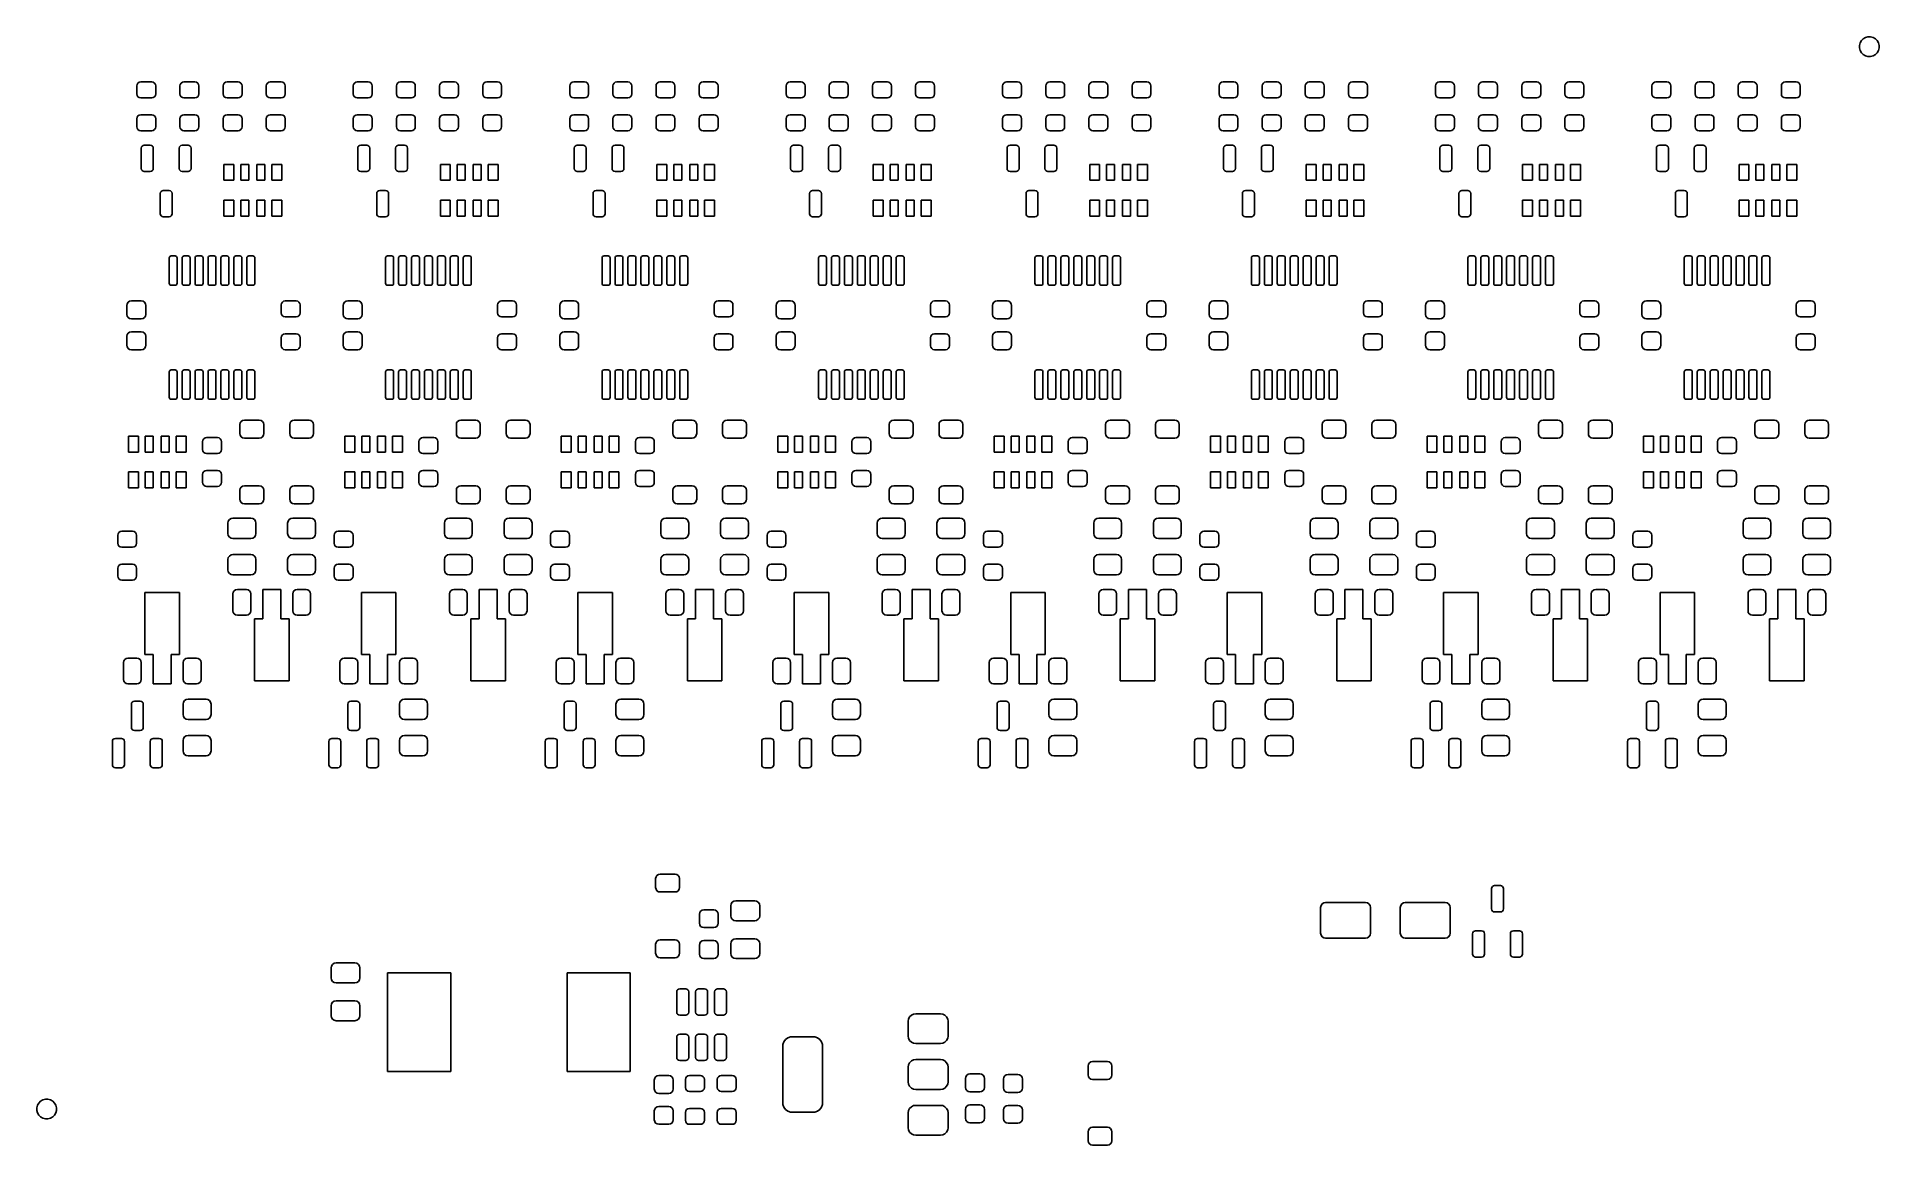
# Model space of a CAD drawing. Extents: x 4.1 to 7.74, y -5.3 to -3.11.
import ezdxf

# ---------------------------------------------------------------- set-up
doc = ezdxf.new("R2010")
doc.units = 0
doc.header["$MEASUREMENT"] = 0
doc.layers.add('BLACK', color=7, linetype='CONTINUOUS')

msp = doc.modelspace()

# ---------------------------------------------------------------- linework, layer by layer
at = {"layer": 'BLACK', "linetype": 'CONTINUOUS'}
for p, q in [((7.7045, -3.1238), (7.7058, -3.1188)), ((7.7045, -3.1289), (7.7045, -3.1238)), ((7.7058, -3.1339), (7.7045, -3.1289)), ((7.7058, -3.1188), (7.7084, -3.1144)), ((7.7084, -3.1144), (7.712, -3.1108)), ((7.712, -3.1108), (7.7165, -3.1082)), ((7.7165, -3.1082), (7.7214, -3.1069)), ((7.7214, -3.1069), (7.7266, -3.1069)), ((7.7266, -3.1069), (7.7315, -3.1082)), ((7.7315, -3.1082), (7.736, -3.1108)), ((7.736, -3.1108), (7.7396, -3.1144)), ((7.7396, -3.1144), (7.7422, -3.1188)), ((7.7422, -3.1188), (7.7435, -3.1238)), ((7.7435, -3.1289), (7.7422, -3.1339)), ((7.7435, -3.1238), (7.7435, -3.1289)), ((7.7084, -3.1384), (7.7058, -3.1339)), ((7.712, -3.142), (7.7084, -3.1384)), ((7.7165, -3.1446), (7.712, -3.142)), ((7.7214, -3.1459), (7.7165, -3.1446)), ((7.7266, -3.1459), (7.7214, -3.1459)), ((7.7315, -3.1446), (7.7266, -3.1459)), ((7.736, -3.142), (7.7315, -3.1446)), ((7.7396, -3.1384), (7.736, -3.142)), ((7.7422, -3.1339), (7.7396, -3.1384)), ((4.299, -3.2039), (4.2996, -3.2009)), ((4.299, -3.2197), (4.299, -3.2039)), ((4.2996, -3.2009), (4.3013, -3.1984)), ((4.3013, -3.1984), (4.3039, -3.1967)), ((4.3039, -3.1967), (4.3069, -3.1961)), ((4.3069, -3.1961), (4.3285, -3.1961)), ((4.3285, -3.1961), (4.3316, -3.1967)), ((4.3316, -3.1967), (4.3341, -3.1984)), ((4.3341, -3.1984), (4.3358, -3.2009)), ((4.3358, -3.2009), (4.3364, -3.2039)), ((4.3364, -3.2039), (4.3364, -3.2197)), ((4.3843, -3.2039), (4.3849, -3.2009)), ((4.3843, -3.2197), (4.3843, -3.2039)), ((4.3849, -3.2009), (4.3866, -3.1984)), ((4.3866, -3.1984), (4.3892, -3.1967)), ((4.3892, -3.1967), (4.3922, -3.1961)), ((4.3922, -3.1961), (4.4138, -3.1961)), ((4.4138, -3.1961), (4.4169, -3.1967)), ((4.4169, -3.1967), (4.4194, -3.1984)), ((4.4194, -3.1984), (4.4211, -3.2009)), ((4.4211, -3.2009), (4.4217, -3.2039)), ((4.4217, -3.2039), (4.4217, -3.2197)), ((4.4696, -3.2039), (4.4702, -3.2009)), ((4.4696, -3.2197), (4.4696, -3.2039)), ((4.4702, -3.2009), (4.4719, -3.1984)), ((4.4719, -3.1984), (4.4745, -3.1967)), ((4.4745, -3.1967), (4.4775, -3.1961)), ((4.4775, -3.1961), (4.4991, -3.1961)), ((4.4991, -3.1961), (4.5022, -3.1967)), ((4.5022, -3.1967), (4.5047, -3.1984)), ((4.5047, -3.1984), (4.5064, -3.2009)), ((4.5064, -3.2009), (4.507, -3.2039)), ((4.507, -3.2039), (4.507, -3.2197)), ((4.5549, -3.2039), (4.5555, -3.2009)), ((4.5549, -3.2197), (4.5549, -3.2039)), ((4.5555, -3.2009), (4.5572, -3.1984)), ((4.5572, -3.1984), (4.5598, -3.1967)), ((4.5598, -3.1967), (4.5628, -3.1961)), ((4.5628, -3.1961), (4.5844, -3.1961)), ((4.5844, -3.1961), (4.5875, -3.1967)), ((4.5875, -3.1967), (4.59, -3.1984)), ((4.59, -3.1984), (4.5917, -3.2009)), ((4.5917, -3.2009), (4.5923, -3.2039)), ((4.5923, -3.2039), (4.5923, -3.2197)), ((4.7269, -3.2039), (4.7275, -3.2009)), ((4.7269, -3.2197), (4.7269, -3.2039)), ((4.7275, -3.2009), (4.7292, -3.1984)), ((4.7292, -3.1984), (4.7318, -3.1967)), ((4.7318, -3.1967), (4.7348, -3.1961)), ((4.7348, -3.1961), (4.7564, -3.1961)), ((4.7564, -3.1961), (4.7595, -3.1967)), ((4.7595, -3.1967), (4.762, -3.1984)), ((4.762, -3.1984), (4.7637, -3.2009)), ((4.7637, -3.2009), (4.7643, -3.2039)), ((4.7643, -3.2039), (4.7643, -3.2197)), ((4.8122, -3.2039), (4.8128, -3.2009)), ((4.8122, -3.2197), (4.8122, -3.2039)), ((4.8128, -3.2009), (4.8145, -3.1984)), ((4.8145, -3.1984), (4.8171, -3.1967)), ((4.8171, -3.1967), (4.8201, -3.1961)), ((4.8201, -3.1961), (4.8417, -3.1961)), ((4.8417, -3.1961), (4.8448, -3.1967)), ((4.8448, -3.1967), (4.8473, -3.1984)), ((4.8473, -3.1984), (4.849, -3.2009)), ((4.849, -3.2009), (4.8496, -3.2039)), ((4.8496, -3.2039), (4.8496, -3.2197)), ((4.8975, -3.2039), (4.8981, -3.2009)), ((4.8975, -3.2197), (4.8975, -3.2039)), ((4.8981, -3.2009), (4.8998, -3.1984)), ((4.8998, -3.1984), (4.9024, -3.1967)), ((4.9024, -3.1967), (4.9054, -3.1961)), ((4.9054, -3.1961), (4.927, -3.1961)), ((4.927, -3.1961), (4.9301, -3.1967)), ((4.9301, -3.1967), (4.9326, -3.1984)), ((4.9326, -3.1984), (4.9343, -3.2009)), ((4.9343, -3.2009), (4.9349, -3.2039)), ((4.9349, -3.2039), (4.9349, -3.2197)), ((4.9828, -3.2039), (4.9834, -3.2009)), ((4.9828, -3.2197), (4.9828, -3.2039)), ((4.9834, -3.2009), (4.9851, -3.1984)), ((4.9851, -3.1984), (4.9877, -3.1967)), ((4.9877, -3.1967), (4.9907, -3.1961)), ((4.9907, -3.1961), (5.0123, -3.1961)), ((5.0123, -3.1961), (5.0154, -3.1967)), ((5.0154, -3.1967), (5.0179, -3.1984)), ((5.0179, -3.1984), (5.0196, -3.2009)), ((5.0196, -3.2009), (5.0202, -3.2039)), ((5.0202, -3.2039), (5.0202, -3.2197)), ((5.1548, -3.2039), (5.1554, -3.2009)), ((5.1548, -3.2197), (5.1548, -3.2039)), ((5.1554, -3.2009), (5.1571, -3.1984)), ((5.1571, -3.1984), (5.1597, -3.1967)), ((5.1597, -3.1967), (5.1627, -3.1961)), ((5.1627, -3.1961), (5.1843, -3.1961)), ((5.1843, -3.1961), (5.1873, -3.1967)), ((5.1873, -3.1967), (5.1899, -3.1984)), ((5.1899, -3.1984), (5.1916, -3.2009)), ((5.1916, -3.2009), (5.1922, -3.2039)), ((5.1922, -3.2039), (5.1922, -3.2197)), ((5.2401, -3.2039), (5.2407, -3.2009)), ((5.2401, -3.2197), (5.2401, -3.2039)), ((5.2407, -3.2009), (5.2424, -3.1984)), ((5.2424, -3.1984), (5.245, -3.1967)), ((5.245, -3.1967), (5.248, -3.1961)), ((5.248, -3.1961), (5.2696, -3.1961)), ((5.2696, -3.1961), (5.2727, -3.1967)), ((5.2727, -3.1967), (5.2752, -3.1984)), ((5.2752, -3.1984), (5.2769, -3.2009)), ((5.2769, -3.2009), (5.2775, -3.2039)), ((5.2775, -3.2039), (5.2775, -3.2197)), ((5.3254, -3.2039), (5.326, -3.2009)), ((5.3254, -3.2197), (5.3254, -3.2039)), ((5.326, -3.2009), (5.3277, -3.1984)), ((5.3277, -3.1984), (5.3303, -3.1967)), ((5.3303, -3.1967), (5.3333, -3.1961)), ((5.3333, -3.1961), (5.3549, -3.1961)), ((5.3549, -3.1961), (5.358, -3.1967)), ((5.358, -3.1967), (5.3605, -3.1984)), ((5.3605, -3.1984), (5.3622, -3.2009)), ((5.3622, -3.2009), (5.3628, -3.2039)), ((5.3628, -3.2039), (5.3628, -3.2197)), ((5.4107, -3.2039), (5.4113, -3.2009)), ((5.4107, -3.2197), (5.4107, -3.2039)), ((5.4113, -3.2009), (5.413, -3.1984)), ((5.413, -3.1984), (5.4156, -3.1967)), ((5.4156, -3.1967), (5.4186, -3.1961)), ((5.4186, -3.1961), (5.4402, -3.1961)), ((5.4402, -3.1961), (5.4433, -3.1967)), ((5.4433, -3.1967), (5.4458, -3.1984)), ((5.4458, -3.1984), (5.4475, -3.2009)), ((5.4475, -3.2009), (5.4481, -3.2039)), ((5.4481, -3.2039), (5.4481, -3.2197)), ((5.5827, -3.2039), (5.5833, -3.2009)), ((5.5827, -3.2197), (5.5827, -3.2039)), ((5.5833, -3.2009), (5.585, -3.1984)), ((5.585, -3.1984), (5.5876, -3.1967)), ((5.5876, -3.1967), (5.5906, -3.1961)), ((5.5906, -3.1961), (5.6122, -3.1961)), ((5.6122, -3.1961), (5.6152, -3.1967)), ((5.6152, -3.1967), (5.6178, -3.1984)), ((5.6178, -3.1984), (5.6195, -3.2009)), ((5.6195, -3.2009), (5.6201, -3.2039)), ((5.6201, -3.2039), (5.6201, -3.2197)), ((5.668, -3.2039), (5.6686, -3.2009)), ((5.668, -3.2197), (5.668, -3.2039)), ((5.6686, -3.2009), (5.6703, -3.1984)), ((5.6703, -3.1984), (5.6729, -3.1967)), ((5.6729, -3.1967), (5.6759, -3.1961)), ((5.6759, -3.1961), (5.6975, -3.1961)), ((5.6975, -3.1961), (5.7005, -3.1967)), ((5.7005, -3.1967), (5.7031, -3.1984)), ((5.7031, -3.1984), (5.7048, -3.2009)), ((5.7048, -3.2009), (5.7054, -3.2039)), ((5.7054, -3.2039), (5.7054, -3.2197)), ((5.7533, -3.2039), (5.7539, -3.2009)), ((5.7533, -3.2197), (5.7533, -3.2039)), ((5.7539, -3.2009), (5.7556, -3.1984)), ((5.7556, -3.1984), (5.7582, -3.1967)), ((5.7582, -3.1967), (5.7612, -3.1961)), ((5.7612, -3.1961), (5.7828, -3.1961)), ((5.7828, -3.1961), (5.7858, -3.1967)), ((5.7858, -3.1967), (5.7884, -3.1984)), ((5.7884, -3.1984), (5.7901, -3.2009)), ((5.7901, -3.2009), (5.7907, -3.2039)), ((5.7907, -3.2039), (5.7907, -3.2197)), ((5.8386, -3.2039), (5.8392, -3.2009)), ((5.8386, -3.2197), (5.8386, -3.2039)), ((5.8392, -3.2009), (5.8409, -3.1984)), ((5.8409, -3.1984), (5.8435, -3.1967)), ((5.8435, -3.1967), (5.8465, -3.1961)), ((5.8465, -3.1961), (5.8681, -3.1961)), ((5.8681, -3.1961), (5.8712, -3.1967)), ((5.8712, -3.1967), (5.8737, -3.1984)), ((5.8737, -3.1984), (5.8754, -3.2009)), ((5.8754, -3.2009), (5.876, -3.2039)), ((5.876, -3.2039), (5.876, -3.2197)), ((6.0106, -3.2039), (6.0112, -3.2009)), ((6.0106, -3.2197), (6.0106, -3.2039)), ((6.0112, -3.2009), (6.0129, -3.1984)), ((6.0129, -3.1984), (6.0155, -3.1967)), ((6.0155, -3.1967), (6.0185, -3.1961)), ((6.0185, -3.1961), (6.0401, -3.1961)), ((6.0401, -3.1961), (6.0431, -3.1967)), ((6.0431, -3.1967), (6.0457, -3.1984)), ((6.0457, -3.1984), (6.0474, -3.2009)), ((6.0474, -3.2009), (6.048, -3.2039)), ((6.048, -3.2039), (6.048, -3.2197)), ((6.0959, -3.2039), (6.0965, -3.2009)), ((6.0959, -3.2197), (6.0959, -3.2039)), ((6.0965, -3.2009), (6.0982, -3.1984)), ((6.0982, -3.1984), (6.1008, -3.1967)), ((6.1008, -3.1967), (6.1038, -3.1961)), ((6.1038, -3.1961), (6.1254, -3.1961)), ((6.1254, -3.1961), (6.1284, -3.1967)), ((6.1284, -3.1967), (6.131, -3.1984)), ((6.131, -3.1984), (6.1327, -3.2009)), ((6.1327, -3.2009), (6.1333, -3.2039)), ((6.1333, -3.2039), (6.1333, -3.2197)), ((6.1812, -3.2039), (6.1818, -3.2009)), ((6.1812, -3.2197), (6.1812, -3.2039)), ((6.1818, -3.2009), (6.1835, -3.1984)), ((6.1835, -3.1984), (6.1861, -3.1967)), ((6.1861, -3.1967), (6.1891, -3.1961)), ((6.1891, -3.1961), (6.2107, -3.1961)), ((6.2107, -3.1961), (6.2137, -3.1967)), ((6.2137, -3.1967), (6.2163, -3.1984)), ((6.2163, -3.1984), (6.218, -3.2009)), ((6.218, -3.2009), (6.2186, -3.2039)), ((6.2186, -3.2039), (6.2186, -3.2197)), ((6.2665, -3.2039), (6.2671, -3.2009)), ((6.2665, -3.2197), (6.2665, -3.2039)), ((6.2671, -3.2009), (6.2688, -3.1984)), ((6.2688, -3.1984), (6.2714, -3.1967)), ((6.2714, -3.1967), (6.2744, -3.1961)), ((6.2744, -3.1961), (6.296, -3.1961)), ((6.296, -3.1961), (6.299, -3.1967)), ((6.299, -3.1967), (6.3016, -3.1984)), ((6.3016, -3.1984), (6.3033, -3.2009)), ((6.3033, -3.2009), (6.3039, -3.2039)), ((6.3039, -3.2039), (6.3039, -3.2197)), ((6.4385, -3.2039), (6.4391, -3.2009)), ((6.4385, -3.2197), (6.4385, -3.2039)), ((6.4391, -3.2009), (6.4408, -3.1984)), ((6.4408, -3.1984), (6.4434, -3.1967)), ((6.4434, -3.1967), (6.4464, -3.1961)), ((6.4464, -3.1961), (6.468, -3.1961)), ((6.468, -3.1961), (6.471, -3.1967)), ((6.471, -3.1967), (6.4736, -3.1984)), ((6.4736, -3.1984), (6.4753, -3.2009)), ((6.4753, -3.2009), (6.4759, -3.2039)), ((6.4759, -3.2039), (6.4759, -3.2197)), ((6.5238, -3.2039), (6.5244, -3.2009)), ((6.5238, -3.2197), (6.5238, -3.2039)), ((6.5244, -3.2009), (6.5261, -3.1984)), ((6.5261, -3.1984), (6.5287, -3.1967)), ((6.5287, -3.1967), (6.5317, -3.1961)), ((6.5317, -3.1961), (6.5533, -3.1961)), ((6.5533, -3.1961), (6.5563, -3.1967)), ((6.5563, -3.1967), (6.5589, -3.1984)), ((6.5589, -3.1984), (6.5606, -3.2009)), ((6.5606, -3.2009), (6.5612, -3.2039)), ((6.5612, -3.2039), (6.5612, -3.2197)), ((6.6091, -3.2039), (6.6097, -3.2009)), ((6.6091, -3.2197), (6.6091, -3.2039)), ((6.6097, -3.2009), (6.6114, -3.1984)), ((6.6114, -3.1984), (6.614, -3.1967)), ((6.614, -3.1967), (6.617, -3.1961)), ((6.617, -3.1961), (6.6386, -3.1961)), ((6.6386, -3.1961), (6.6416, -3.1967)), ((6.6416, -3.1967), (6.6442, -3.1984)), ((6.6442, -3.1984), (6.6459, -3.2009)), ((6.6459, -3.2009), (6.6465, -3.2039)), ((6.6465, -3.2039), (6.6465, -3.2197)), ((6.6944, -3.2039), (6.695, -3.2009)), ((6.6944, -3.2197), (6.6944, -3.2039)), ((6.695, -3.2009), (6.6967, -3.1984)), ((6.6967, -3.1984), (6.6993, -3.1967)), ((6.6993, -3.1967), (6.7023, -3.1961)), ((6.7023, -3.1961), (6.7239, -3.1961)), ((6.7239, -3.1961), (6.7269, -3.1967)), ((6.7269, -3.1967), (6.7295, -3.1984)), ((6.7295, -3.1984), (6.7312, -3.2009)), ((6.7312, -3.2009), (6.7318, -3.2039)), ((6.7318, -3.2039), (6.7318, -3.2197)), ((6.8664, -3.2039), (6.867, -3.2009)), ((6.8664, -3.2197), (6.8664, -3.2039)), ((6.867, -3.2009), (6.8687, -3.1984)), ((6.8687, -3.1984), (6.8713, -3.1967)), ((6.8713, -3.1967), (6.8743, -3.1961)), ((6.8743, -3.1961), (6.8959, -3.1961)), ((6.8959, -3.1961), (6.8989, -3.1967)), ((6.8989, -3.1967), (6.9015, -3.1984)), ((6.9015, -3.1984), (6.9032, -3.2009)), ((6.9032, -3.2009), (6.9038, -3.2039)), ((6.9038, -3.2039), (6.9038, -3.2197)), ((6.9517, -3.2039), (6.9523, -3.2009)), ((6.9517, -3.2197), (6.9517, -3.2039)), ((6.9523, -3.2009), (6.954, -3.1984)), ((6.954, -3.1984), (6.9566, -3.1967)), ((6.9566, -3.1967), (6.9596, -3.1961)), ((6.9596, -3.1961), (6.9812, -3.1961)), ((6.9812, -3.1961), (6.9842, -3.1967)), ((6.9842, -3.1967), (6.9868, -3.1984)), ((6.9868, -3.1984), (6.9885, -3.2009)), ((6.9885, -3.2009), (6.9891, -3.2039)), ((6.9891, -3.2039), (6.9891, -3.2197)), ((7.037, -3.2039), (7.0376, -3.2009)), ((7.037, -3.2197), (7.037, -3.2039)), ((7.0376, -3.2009), (7.0393, -3.1984)), ((7.0393, -3.1984), (7.0419, -3.1967)), ((7.0419, -3.1967), (7.0449, -3.1961)), ((7.0449, -3.1961), (7.0665, -3.1961)), ((7.0665, -3.1961), (7.0695, -3.1967)), ((7.0695, -3.1967), (7.0721, -3.1984)), ((7.0721, -3.1984), (7.0738, -3.2009)), ((7.0738, -3.2009), (7.0744, -3.2039)), ((7.0744, -3.2039), (7.0744, -3.2197)), ((7.1223, -3.2039), (7.1229, -3.2009)), ((7.1223, -3.2197), (7.1223, -3.2039)), ((7.1229, -3.2009), (7.1246, -3.1984)), ((7.1246, -3.1984), (7.1272, -3.1967)), ((7.1272, -3.1967), (7.1302, -3.1961)), ((7.1302, -3.1961), (7.1518, -3.1961)), ((7.1518, -3.1961), (7.1548, -3.1967)), ((7.1548, -3.1967), (7.1574, -3.1984)), ((7.1574, -3.1984), (7.1591, -3.2009)), ((7.1591, -3.2009), (7.1597, -3.2039)), ((7.1597, -3.2039), (7.1597, -3.2197)), ((7.2943, -3.2039), (7.2949, -3.2009)), ((7.2943, -3.2197), (7.2943, -3.2039)), ((7.2949, -3.2009), (7.2966, -3.1984)), ((7.2966, -3.1984), (7.2992, -3.1967)), ((7.2992, -3.1967), (7.3022, -3.1961)), ((7.3022, -3.1961), (7.3238, -3.1961)), ((7.3238, -3.1961), (7.3268, -3.1967)), ((7.3268, -3.1967), (7.3294, -3.1984)), ((7.3294, -3.1984), (7.3311, -3.2009)), ((7.3311, -3.2009), (7.3317, -3.2039)), ((7.3317, -3.2039), (7.3317, -3.2197)), ((7.3796, -3.2039), (7.3802, -3.2009)), ((7.3796, -3.2197), (7.3796, -3.2039)), ((7.3802, -3.2009), (7.3819, -3.1984)), ((7.3819, -3.1984), (7.3845, -3.1967)), ((7.3845, -3.1967), (7.3875, -3.1961)), ((7.3875, -3.1961), (7.4091, -3.1961)), ((7.4091, -3.1961), (7.4121, -3.1967)), ((7.4121, -3.1967), (7.4147, -3.1984)), ((7.4147, -3.1984), (7.4164, -3.2009)), ((7.4164, -3.2009), (7.417, -3.2039)), ((7.417, -3.2039), (7.417, -3.2197)), ((7.4649, -3.2039), (7.4655, -3.2009)), ((7.4649, -3.2197), (7.4649, -3.2039)), ((7.4655, -3.2009), (7.4672, -3.1984)), ((7.4672, -3.1984), (7.4698, -3.1967)), ((7.4698, -3.1967), (7.4728, -3.1961)), ((7.4728, -3.1961), (7.4944, -3.1961)), ((7.4944, -3.1961), (7.4974, -3.1967)), ((7.4974, -3.1967), (7.5, -3.1984)), ((7.5, -3.1984), (7.5017, -3.2009)), ((7.5017, -3.2009), (7.5023, -3.2039)), ((7.5023, -3.2039), (7.5023, -3.2197)), ((7.5502, -3.2039), (7.5508, -3.2009)), ((7.5502, -3.2197), (7.5502, -3.2039)), ((7.5508, -3.2009), (7.5525, -3.1984)), ((7.5525, -3.1984), (7.5551, -3.1967)), ((7.5551, -3.1967), (7.5581, -3.1961)), ((7.5581, -3.1961), (7.5797, -3.1961)), ((7.5797, -3.1961), (7.5827, -3.1967)), ((7.5827, -3.1967), (7.5853, -3.1984)), ((7.5853, -3.1984), (7.587, -3.2009)), ((7.587, -3.2009), (7.5876, -3.2039)), ((7.5876, -3.2039), (7.5876, -3.2197)), ((4.2996, -3.2227), (4.299, -3.2197)), ((4.3013, -3.2253), (4.2996, -3.2227)), ((4.3039, -3.227), (4.3013, -3.2253)), ((4.3069, -3.2276), (4.3039, -3.227)), ((4.3285, -3.2276), (4.3069, -3.2276)), ((4.3316, -3.227), (4.3285, -3.2276)), ((4.3341, -3.2253), (4.3316, -3.227)), ((4.3358, -3.2227), (4.3341, -3.2253)), ((4.3364, -3.2197), (4.3358, -3.2227)), ((4.3849, -3.2227), (4.3843, -3.2197)), ((4.3866, -3.2253), (4.3849, -3.2227)), ((4.3892, -3.227), (4.3866, -3.2253)), ((4.3922, -3.2276), (4.3892, -3.227)), ((4.4138, -3.2276), (4.3922, -3.2276)), ((4.4169, -3.227), (4.4138, -3.2276)), ((4.4194, -3.2253), (4.4169, -3.227)), ((4.4211, -3.2227), (4.4194, -3.2253)), ((4.4217, -3.2197), (4.4211, -3.2227)), ((4.4702, -3.2227), (4.4696, -3.2197)), ((4.4719, -3.2253), (4.4702, -3.2227)), ((4.4745, -3.227), (4.4719, -3.2253)), ((4.4775, -3.2276), (4.4745, -3.227)), ((4.4991, -3.2276), (4.4775, -3.2276)), ((4.5022, -3.227), (4.4991, -3.2276)), ((4.5047, -3.2253), (4.5022, -3.227)), ((4.5064, -3.2227), (4.5047, -3.2253)), ((4.507, -3.2197), (4.5064, -3.2227)), ((4.5555, -3.2227), (4.5549, -3.2197)), ((4.5572, -3.2253), (4.5555, -3.2227)), ((4.5598, -3.227), (4.5572, -3.2253)), ((4.5628, -3.2276), (4.5598, -3.227)), ((4.5844, -3.2276), (4.5628, -3.2276)), ((4.5875, -3.227), (4.5844, -3.2276)), ((4.59, -3.2253), (4.5875, -3.227)), ((4.5917, -3.2227), (4.59, -3.2253)), ((4.5923, -3.2197), (4.5917, -3.2227)), ((4.7275, -3.2227), (4.7269, -3.2197)), ((4.7292, -3.2253), (4.7275, -3.2227)), ((4.7318, -3.227), (4.7292, -3.2253)), ((4.7348, -3.2276), (4.7318, -3.227)), ((4.7564, -3.2276), (4.7348, -3.2276)), ((4.7595, -3.227), (4.7564, -3.2276)), ((4.762, -3.2253), (4.7595, -3.227)), ((4.7637, -3.2227), (4.762, -3.2253)), ((4.7643, -3.2197), (4.7637, -3.2227)), ((4.8128, -3.2227), (4.8122, -3.2197)), ((4.8145, -3.2253), (4.8128, -3.2227)), ((4.8171, -3.227), (4.8145, -3.2253)), ((4.8201, -3.2276), (4.8171, -3.227)), ((4.8417, -3.2276), (4.8201, -3.2276)), ((4.8448, -3.227), (4.8417, -3.2276)), ((4.8473, -3.2253), (4.8448, -3.227)), ((4.849, -3.2227), (4.8473, -3.2253)), ((4.8496, -3.2197), (4.849, -3.2227)), ((4.8981, -3.2227), (4.8975, -3.2197)), ((4.8998, -3.2253), (4.8981, -3.2227)), ((4.9024, -3.227), (4.8998, -3.2253)), ((4.9054, -3.2276), (4.9024, -3.227)), ((4.927, -3.2276), (4.9054, -3.2276)), ((4.9301, -3.227), (4.927, -3.2276)), ((4.9326, -3.2253), (4.9301, -3.227)), ((4.9343, -3.2227), (4.9326, -3.2253)), ((4.9349, -3.2197), (4.9343, -3.2227)), ((4.9834, -3.2227), (4.9828, -3.2197)), ((4.9851, -3.2253), (4.9834, -3.2227)), ((4.9877, -3.227), (4.9851, -3.2253)), ((4.9907, -3.2276), (4.9877, -3.227)), ((5.0123, -3.2276), (4.9907, -3.2276)), ((5.0154, -3.227), (5.0123, -3.2276)), ((5.0179, -3.2253), (5.0154, -3.227)), ((5.0196, -3.2227), (5.0179, -3.2253)), ((5.0202, -3.2197), (5.0196, -3.2227)), ((5.1554, -3.2227), (5.1548, -3.2197)), ((5.1571, -3.2253), (5.1554, -3.2227)), ((5.1597, -3.227), (5.1571, -3.2253)), ((5.1627, -3.2276), (5.1597, -3.227)), ((5.1843, -3.2276), (5.1627, -3.2276)), ((5.1873, -3.227), (5.1843, -3.2276)), ((5.1899, -3.2253), (5.1873, -3.227)), ((5.1916, -3.2227), (5.1899, -3.2253)), ((5.1922, -3.2197), (5.1916, -3.2227)), ((5.2407, -3.2227), (5.2401, -3.2197)), ((5.2424, -3.2253), (5.2407, -3.2227)), ((5.245, -3.227), (5.2424, -3.2253)), ((5.248, -3.2276), (5.245, -3.227)), ((5.2696, -3.2276), (5.248, -3.2276)), ((5.2727, -3.227), (5.2696, -3.2276)), ((5.2752, -3.2253), (5.2727, -3.227)), ((5.2769, -3.2227), (5.2752, -3.2253)), ((5.2775, -3.2197), (5.2769, -3.2227)), ((5.326, -3.2227), (5.3254, -3.2197)), ((5.3277, -3.2253), (5.326, -3.2227)), ((5.3303, -3.227), (5.3277, -3.2253)), ((5.3333, -3.2276), (5.3303, -3.227)), ((5.3549, -3.2276), (5.3333, -3.2276)), ((5.358, -3.227), (5.3549, -3.2276)), ((5.3605, -3.2253), (5.358, -3.227)), ((5.3622, -3.2227), (5.3605, -3.2253)), ((5.3628, -3.2197), (5.3622, -3.2227)), ((5.4113, -3.2227), (5.4107, -3.2197)), ((5.413, -3.2253), (5.4113, -3.2227)), ((5.4156, -3.227), (5.413, -3.2253)), ((5.4186, -3.2276), (5.4156, -3.227)), ((5.4402, -3.2276), (5.4186, -3.2276)), ((5.4433, -3.227), (5.4402, -3.2276)), ((5.4458, -3.2253), (5.4433, -3.227)), ((5.4475, -3.2227), (5.4458, -3.2253)), ((5.4481, -3.2197), (5.4475, -3.2227)), ((5.5833, -3.2227), (5.5827, -3.2197)), ((5.585, -3.2253), (5.5833, -3.2227)), ((5.5876, -3.227), (5.585, -3.2253)), ((5.5906, -3.2276), (5.5876, -3.227)), ((5.6122, -3.2276), (5.5906, -3.2276)), ((5.6152, -3.227), (5.6122, -3.2276)), ((5.6178, -3.2253), (5.6152, -3.227)), ((5.6195, -3.2227), (5.6178, -3.2253)), ((5.6201, -3.2197), (5.6195, -3.2227)), ((5.6686, -3.2227), (5.668, -3.2197)), ((5.6703, -3.2253), (5.6686, -3.2227)), ((5.6729, -3.227), (5.6703, -3.2253)), ((5.6759, -3.2276), (5.6729, -3.227)), ((5.6975, -3.2276), (5.6759, -3.2276)), ((5.7005, -3.227), (5.6975, -3.2276)), ((5.7031, -3.2253), (5.7005, -3.227)), ((5.7048, -3.2227), (5.7031, -3.2253)), ((5.7054, -3.2197), (5.7048, -3.2227)), ((5.7539, -3.2227), (5.7533, -3.2197)), ((5.7556, -3.2253), (5.7539, -3.2227)), ((5.7582, -3.227), (5.7556, -3.2253)), ((5.7612, -3.2276), (5.7582, -3.227)), ((5.7828, -3.2276), (5.7612, -3.2276)), ((5.7858, -3.227), (5.7828, -3.2276)), ((5.7884, -3.2253), (5.7858, -3.227)), ((5.7901, -3.2227), (5.7884, -3.2253)), ((5.7907, -3.2197), (5.7901, -3.2227)), ((5.8392, -3.2227), (5.8386, -3.2197)), ((5.8409, -3.2253), (5.8392, -3.2227)), ((5.8435, -3.227), (5.8409, -3.2253)), ((5.8465, -3.2276), (5.8435, -3.227)), ((5.8681, -3.2276), (5.8465, -3.2276)), ((5.8712, -3.227), (5.8681, -3.2276)), ((5.8737, -3.2253), (5.8712, -3.227)), ((5.8754, -3.2227), (5.8737, -3.2253)), ((5.876, -3.2197), (5.8754, -3.2227)), ((6.0112, -3.2227), (6.0106, -3.2197)), ((6.0129, -3.2253), (6.0112, -3.2227)), ((6.0155, -3.227), (6.0129, -3.2253)), ((6.0185, -3.2276), (6.0155, -3.227)), ((6.0401, -3.2276), (6.0185, -3.2276)), ((6.0431, -3.227), (6.0401, -3.2276)), ((6.0457, -3.2253), (6.0431, -3.227)), ((6.0474, -3.2227), (6.0457, -3.2253)), ((6.048, -3.2197), (6.0474, -3.2227)), ((6.0965, -3.2227), (6.0959, -3.2197)), ((6.0982, -3.2253), (6.0965, -3.2227)), ((6.1008, -3.227), (6.0982, -3.2253)), ((6.1038, -3.2276), (6.1008, -3.227)), ((6.1254, -3.2276), (6.1038, -3.2276)), ((6.1284, -3.227), (6.1254, -3.2276)), ((6.131, -3.2253), (6.1284, -3.227)), ((6.1327, -3.2227), (6.131, -3.2253)), ((6.1333, -3.2197), (6.1327, -3.2227)), ((6.1818, -3.2227), (6.1812, -3.2197)), ((6.1835, -3.2253), (6.1818, -3.2227)), ((6.1861, -3.227), (6.1835, -3.2253)), ((6.1891, -3.2276), (6.1861, -3.227)), ((6.2107, -3.2276), (6.1891, -3.2276)), ((6.2137, -3.227), (6.2107, -3.2276)), ((6.2163, -3.2253), (6.2137, -3.227)), ((6.218, -3.2227), (6.2163, -3.2253)), ((6.2186, -3.2197), (6.218, -3.2227)), ((6.2671, -3.2227), (6.2665, -3.2197)), ((6.2688, -3.2253), (6.2671, -3.2227)), ((6.2714, -3.227), (6.2688, -3.2253)), ((6.2744, -3.2276), (6.2714, -3.227)), ((6.296, -3.2276), (6.2744, -3.2276)), ((6.299, -3.227), (6.296, -3.2276)), ((6.3016, -3.2253), (6.299, -3.227)), ((6.3033, -3.2227), (6.3016, -3.2253)), ((6.3039, -3.2197), (6.3033, -3.2227)), ((6.4391, -3.2227), (6.4385, -3.2197)), ((6.4408, -3.2253), (6.4391, -3.2227)), ((6.4434, -3.227), (6.4408, -3.2253)), ((6.4464, -3.2276), (6.4434, -3.227)), ((6.468, -3.2276), (6.4464, -3.2276)), ((6.471, -3.227), (6.468, -3.2276)), ((6.4736, -3.2253), (6.471, -3.227)), ((6.4753, -3.2227), (6.4736, -3.2253)), ((6.4759, -3.2197), (6.4753, -3.2227)), ((6.5244, -3.2227), (6.5238, -3.2197)), ((6.5261, -3.2253), (6.5244, -3.2227)), ((6.5287, -3.227), (6.5261, -3.2253)), ((6.5317, -3.2276), (6.5287, -3.227)), ((6.5533, -3.2276), (6.5317, -3.2276)), ((6.5563, -3.227), (6.5533, -3.2276)), ((6.5589, -3.2253), (6.5563, -3.227)), ((6.5606, -3.2227), (6.5589, -3.2253)), ((6.5612, -3.2197), (6.5606, -3.2227)), ((6.6097, -3.2227), (6.6091, -3.2197)), ((6.6114, -3.2253), (6.6097, -3.2227)), ((6.614, -3.227), (6.6114, -3.2253)), ((6.617, -3.2276), (6.614, -3.227)), ((6.6386, -3.2276), (6.617, -3.2276)), ((6.6416, -3.227), (6.6386, -3.2276)), ((6.6442, -3.2253), (6.6416, -3.227)), ((6.6459, -3.2227), (6.6442, -3.2253)), ((6.6465, -3.2197), (6.6459, -3.2227)), ((6.695, -3.2227), (6.6944, -3.2197)), ((6.6967, -3.2253), (6.695, -3.2227)), ((6.6993, -3.227), (6.6967, -3.2253)), ((6.7023, -3.2276), (6.6993, -3.227)), ((6.7239, -3.2276), (6.7023, -3.2276)), ((6.7269, -3.227), (6.7239, -3.2276)), ((6.7295, -3.2253), (6.7269, -3.227)), ((6.7312, -3.2227), (6.7295, -3.2253)), ((6.7318, -3.2197), (6.7312, -3.2227)), ((6.867, -3.2227), (6.8664, -3.2197)), ((6.8687, -3.2253), (6.867, -3.2227)), ((6.8713, -3.227), (6.8687, -3.2253)), ((6.8743, -3.2276), (6.8713, -3.227)), ((6.8959, -3.2276), (6.8743, -3.2276)), ((6.8989, -3.227), (6.8959, -3.2276)), ((6.9015, -3.2253), (6.8989, -3.227)), ((6.9032, -3.2227), (6.9015, -3.2253)), ((6.9038, -3.2197), (6.9032, -3.2227)), ((6.9523, -3.2227), (6.9517, -3.2197)), ((6.954, -3.2253), (6.9523, -3.2227)), ((6.9566, -3.227), (6.954, -3.2253)), ((6.9596, -3.2276), (6.9566, -3.227)), ((6.9812, -3.2276), (6.9596, -3.2276)), ((6.9842, -3.227), (6.9812, -3.2276)), ((6.9868, -3.2253), (6.9842, -3.227)), ((6.9885, -3.2227), (6.9868, -3.2253)), ((6.9891, -3.2197), (6.9885, -3.2227)), ((7.0376, -3.2227), (7.037, -3.2197)), ((7.0393, -3.2253), (7.0376, -3.2227)), ((7.0419, -3.227), (7.0393, -3.2253)), ((7.0449, -3.2276), (7.0419, -3.227)), ((7.0665, -3.2276), (7.0449, -3.2276)), ((7.0695, -3.227), (7.0665, -3.2276)), ((7.0721, -3.2253), (7.0695, -3.227)), ((7.0738, -3.2227), (7.0721, -3.2253)), ((7.0744, -3.2197), (7.0738, -3.2227)), ((7.1229, -3.2227), (7.1223, -3.2197)), ((7.1246, -3.2253), (7.1229, -3.2227)), ((7.1272, -3.227), (7.1246, -3.2253)), ((7.1302, -3.2276), (7.1272, -3.227)), ((7.1518, -3.2276), (7.1302, -3.2276)), ((7.1548, -3.227), (7.1518, -3.2276)), ((7.1574, -3.2253), (7.1548, -3.227)), ((7.1591, -3.2227), (7.1574, -3.2253)), ((7.1597, -3.2197), (7.1591, -3.2227)), ((7.2949, -3.2227), (7.2943, -3.2197)), ((7.2966, -3.2253), (7.2949, -3.2227)), ((7.2992, -3.227), (7.2966, -3.2253)), ((7.3022, -3.2276), (7.2992, -3.227)), ((7.3238, -3.2276), (7.3022, -3.2276)), ((7.3268, -3.227), (7.3238, -3.2276)), ((7.3294, -3.2253), (7.3268, -3.227)), ((7.3311, -3.2227), (7.3294, -3.2253)), ((7.3317, -3.2197), (7.3311, -3.2227)), ((7.3802, -3.2227), (7.3796, -3.2197)), ((7.3819, -3.2253), (7.3802, -3.2227)), ((7.3845, -3.227), (7.3819, -3.2253)), ((7.3875, -3.2276), (7.3845, -3.227)), ((7.4091, -3.2276), (7.3875, -3.2276)), ((7.4121, -3.227), (7.4091, -3.2276)), ((7.4147, -3.2253), (7.4121, -3.227)), ((7.4164, -3.2227), (7.4147, -3.2253)), ((7.417, -3.2197), (7.4164, -3.2227)), ((7.4655, -3.2227), (7.4649, -3.2197)), ((7.4672, -3.2253), (7.4655, -3.2227)), ((7.4698, -3.227), (7.4672, -3.2253)), ((7.4728, -3.2276), (7.4698, -3.227)), ((7.4944, -3.2276), (7.4728, -3.2276)), ((7.4974, -3.227), (7.4944, -3.2276)), ((7.5, -3.2253), (7.4974, -3.227)), ((7.5017, -3.2227), (7.5, -3.2253)), ((7.5023, -3.2197), (7.5017, -3.2227)), ((7.5508, -3.2227), (7.5502, -3.2197)), ((7.5525, -3.2253), (7.5508, -3.2227)), ((7.5551, -3.227), (7.5525, -3.2253)), ((7.5581, -3.2276), (7.5551, -3.227)), ((7.5797, -3.2276), (7.5581, -3.2276)), ((7.5827, -3.227), (7.5797, -3.2276)), ((7.5853, -3.2253), (7.5827, -3.227)), ((7.587, -3.2227), (7.5853, -3.2253)), ((7.5876, -3.2197), (7.587, -3.2227)), ((4.299, -3.2689), (4.2996, -3.2659)), ((4.299, -3.2846), (4.299, -3.2689)), ((4.2996, -3.2659), (4.3013, -3.2633)), ((4.3013, -3.2633), (4.3039, -3.2616)), ((4.3039, -3.2616), (4.3069, -3.261)), ((4.3069, -3.261), (4.3285, -3.261)), ((4.3285, -3.261), (4.3316, -3.2616)), ((4.3316, -3.2616), (4.3341, -3.2633)), ((4.3341, -3.2633), (4.3358, -3.2659)), ((4.3358, -3.2659), (4.3364, -3.2689)), ((4.3364, -3.2689), (4.3364, -3.2846)), ((4.3843, -3.2689), (4.3849, -3.2659)), ((4.3843, -3.2846), (4.3843, -3.2689)), ((4.3849, -3.2659), (4.3866, -3.2633)), ((4.3866, -3.2633), (4.3892, -3.2616)), ((4.3892, -3.2616), (4.3922, -3.261)), ((4.3922, -3.261), (4.4138, -3.261)), ((4.4138, -3.261), (4.4169, -3.2616)), ((4.4169, -3.2616), (4.4194, -3.2633)), ((4.4194, -3.2633), (4.4211, -3.2659)), ((4.4211, -3.2659), (4.4217, -3.2689)), ((4.4217, -3.2689), (4.4217, -3.2846)), ((4.4696, -3.2689), (4.4702, -3.2659)), ((4.4696, -3.2846), (4.4696, -3.2689)), ((4.4702, -3.2659), (4.4719, -3.2633)), ((4.4719, -3.2633), (4.4745, -3.2616)), ((4.4745, -3.2616), (4.4775, -3.261)), ((4.4775, -3.261), (4.4991, -3.261)), ((4.4991, -3.261), (4.5022, -3.2616)), ((4.5022, -3.2616), (4.5047, -3.2633)), ((4.5047, -3.2633), (4.5064, -3.2659)), ((4.5064, -3.2659), (4.507, -3.2689)), ((4.507, -3.2689), (4.507, -3.2846)), ((4.5549, -3.2689), (4.5555, -3.2659)), ((4.5549, -3.2846), (4.5549, -3.2689)), ((4.5555, -3.2659), (4.5572, -3.2633)), ((4.5572, -3.2633), (4.5598, -3.2616)), ((4.5598, -3.2616), (4.5628, -3.261)), ((4.5628, -3.261), (4.5844, -3.261)), ((4.5844, -3.261), (4.5875, -3.2616)), ((4.5875, -3.2616), (4.59, -3.2633)), ((4.59, -3.2633), (4.5917, -3.2659)), ((4.5917, -3.2659), (4.5923, -3.2689)), ((4.5923, -3.2689), (4.5923, -3.2846)), ((4.7269, -3.2689), (4.7275, -3.2659)), ((4.7269, -3.2846), (4.7269, -3.2689)), ((4.7275, -3.2659), (4.7292, -3.2633)), ((4.7292, -3.2633), (4.7318, -3.2616)), ((4.7318, -3.2616), (4.7348, -3.261)), ((4.7348, -3.261), (4.7564, -3.261)), ((4.7564, -3.261), (4.7595, -3.2616)), ((4.7595, -3.2616), (4.762, -3.2633)), ((4.762, -3.2633), (4.7637, -3.2659)), ((4.7637, -3.2659), (4.7643, -3.2689)), ((4.7643, -3.2689), (4.7643, -3.2846)), ((4.8122, -3.2689), (4.8128, -3.2659)), ((4.8122, -3.2846), (4.8122, -3.2689)), ((4.8128, -3.2659), (4.8145, -3.2633)), ((4.8145, -3.2633), (4.8171, -3.2616)), ((4.8171, -3.2616), (4.8201, -3.261)), ((4.8201, -3.261), (4.8417, -3.261)), ((4.8417, -3.261), (4.8448, -3.2616)), ((4.8448, -3.2616), (4.8473, -3.2633)), ((4.8473, -3.2633), (4.849, -3.2659)), ((4.849, -3.2659), (4.8496, -3.2689)), ((4.8496, -3.2689), (4.8496, -3.2846)), ((4.8975, -3.2689), (4.8981, -3.2659)), ((4.8975, -3.2846), (4.8975, -3.2689)), ((4.8981, -3.2659), (4.8998, -3.2633)), ((4.8998, -3.2633), (4.9024, -3.2616)), ((4.9024, -3.2616), (4.9054, -3.261)), ((4.9054, -3.261), (4.927, -3.261)), ((4.927, -3.261), (4.9301, -3.2616)), ((4.9301, -3.2616), (4.9326, -3.2633)), ((4.9326, -3.2633), (4.9343, -3.2659)), ((4.9343, -3.2659), (4.9349, -3.2689)), ((4.9349, -3.2689), (4.9349, -3.2846)), ((4.9828, -3.2689), (4.9834, -3.2659)), ((4.9828, -3.2846), (4.9828, -3.2689)), ((4.9834, -3.2659), (4.9851, -3.2633)), ((4.9851, -3.2633), (4.9877, -3.2616)), ((4.9877, -3.2616), (4.9907, -3.261)), ((4.9907, -3.261), (5.0123, -3.261)), ((5.0123, -3.261), (5.0154, -3.2616)), ((5.0154, -3.2616), (5.0179, -3.2633)), ((5.0179, -3.2633), (5.0196, -3.2659)), ((5.0196, -3.2659), (5.0202, -3.2689)), ((5.0202, -3.2689), (5.0202, -3.2846)), ((5.1548, -3.2689), (5.1554, -3.2659)), ((5.1548, -3.2846), (5.1548, -3.2689)), ((5.1554, -3.2659), (5.1571, -3.2633)), ((5.1571, -3.2633), (5.1597, -3.2616)), ((5.1597, -3.2616), (5.1627, -3.261)), ((5.1627, -3.261), (5.1843, -3.261)), ((5.1843, -3.261), (5.1873, -3.2616)), ((5.1873, -3.2616), (5.1899, -3.2633)), ((5.1899, -3.2633), (5.1916, -3.2659)), ((5.1916, -3.2659), (5.1922, -3.2689)), ((5.1922, -3.2689), (5.1922, -3.2846)), ((5.2401, -3.2689), (5.2407, -3.2659)), ((5.2401, -3.2846), (5.2401, -3.2689)), ((5.2407, -3.2659), (5.2424, -3.2633)), ((5.2424, -3.2633), (5.245, -3.2616)), ((5.245, -3.2616), (5.248, -3.261)), ((5.248, -3.261), (5.2696, -3.261)), ((5.2696, -3.261), (5.2727, -3.2616)), ((5.2727, -3.2616), (5.2752, -3.2633)), ((5.2752, -3.2633), (5.2769, -3.2659)), ((5.2769, -3.2659), (5.2775, -3.2689)), ((5.2775, -3.2689), (5.2775, -3.2846)), ((5.3254, -3.2689), (5.326, -3.2659)), ((5.3254, -3.2846), (5.3254, -3.2689)), ((5.326, -3.2659), (5.3277, -3.2633)), ((5.3277, -3.2633), (5.3303, -3.2616)), ((5.3303, -3.2616), (5.3333, -3.261)), ((5.3333, -3.261), (5.3549, -3.261)), ((5.3549, -3.261), (5.358, -3.2616)), ((5.358, -3.2616), (5.3605, -3.2633)), ((5.3605, -3.2633), (5.3622, -3.2659)), ((5.3622, -3.2659), (5.3628, -3.2689)), ((5.3628, -3.2689), (5.3628, -3.2846)), ((5.4107, -3.2689), (5.4113, -3.2659)), ((5.4107, -3.2846), (5.4107, -3.2689)), ((5.4113, -3.2659), (5.413, -3.2633)), ((5.413, -3.2633), (5.4156, -3.2616)), ((5.4156, -3.2616), (5.4186, -3.261)), ((5.4186, -3.261), (5.4402, -3.261)), ((5.4402, -3.261), (5.4433, -3.2616)), ((5.4433, -3.2616), (5.4458, -3.2633)), ((5.4458, -3.2633), (5.4475, -3.2659)), ((5.4475, -3.2659), (5.4481, -3.2689)), ((5.4481, -3.2689), (5.4481, -3.2846)), ((5.5827, -3.2689), (5.5833, -3.2659)), ((5.5827, -3.2846), (5.5827, -3.2689)), ((5.5833, -3.2659), (5.585, -3.2633)), ((5.585, -3.2633), (5.5876, -3.2616)), ((5.5876, -3.2616), (5.5906, -3.261)), ((5.5906, -3.261), (5.6122, -3.261)), ((5.6122, -3.261), (5.6152, -3.2616)), ((5.6152, -3.2616), (5.6178, -3.2633)), ((5.6178, -3.2633), (5.6195, -3.2659)), ((5.6195, -3.2659), (5.6201, -3.2689)), ((5.6201, -3.2689), (5.6201, -3.2846)), ((5.668, -3.2689), (5.6686, -3.2659)), ((5.668, -3.2846), (5.668, -3.2689)), ((5.6686, -3.2659), (5.6703, -3.2633)), ((5.6703, -3.2633), (5.6729, -3.2616)), ((5.6729, -3.2616), (5.6759, -3.261)), ((5.6759, -3.261), (5.6975, -3.261)), ((5.6975, -3.261), (5.7005, -3.2616)), ((5.7005, -3.2616), (5.7031, -3.2633)), ((5.7031, -3.2633), (5.7048, -3.2659)), ((5.7048, -3.2659), (5.7054, -3.2689)), ((5.7054, -3.2689), (5.7054, -3.2846)), ((5.7533, -3.2689), (5.7539, -3.2659)), ((5.7533, -3.2846), (5.7533, -3.2689)), ((5.7539, -3.2659), (5.7556, -3.2633)), ((5.7556, -3.2633), (5.7582, -3.2616)), ((5.7582, -3.2616), (5.7612, -3.261)), ((5.7612, -3.261), (5.7828, -3.261)), ((5.7828, -3.261), (5.7858, -3.2616)), ((5.7858, -3.2616), (5.7884, -3.2633)), ((5.7884, -3.2633), (5.7901, -3.2659)), ((5.7901, -3.2659), (5.7907, -3.2689)), ((5.7907, -3.2689), (5.7907, -3.2846)), ((5.8386, -3.2689), (5.8392, -3.2659)), ((5.8386, -3.2846), (5.8386, -3.2689)), ((5.8392, -3.2659), (5.8409, -3.2633)), ((5.8409, -3.2633), (5.8435, -3.2616)), ((5.8435, -3.2616), (5.8465, -3.261)), ((5.8465, -3.261), (5.8681, -3.261)), ((5.8681, -3.261), (5.8712, -3.2616)), ((5.8712, -3.2616), (5.8737, -3.2633)), ((5.8737, -3.2633), (5.8754, -3.2659)), ((5.8754, -3.2659), (5.876, -3.2689)), ((5.876, -3.2689), (5.876, -3.2846)), ((6.0106, -3.2689), (6.0112, -3.2659)), ((6.0106, -3.2846), (6.0106, -3.2689)), ((6.0112, -3.2659), (6.0129, -3.2633)), ((6.0129, -3.2633), (6.0155, -3.2616)), ((6.0155, -3.2616), (6.0185, -3.261)), ((6.0185, -3.261), (6.0401, -3.261)), ((6.0401, -3.261), (6.0431, -3.2616)), ((6.0431, -3.2616), (6.0457, -3.2633)), ((6.0457, -3.2633), (6.0474, -3.2659)), ((6.0474, -3.2659), (6.048, -3.2689)), ((6.048, -3.2689), (6.048, -3.2846)), ((6.0959, -3.2689), (6.0965, -3.2659)), ((6.0959, -3.2846), (6.0959, -3.2689)), ((6.0965, -3.2659), (6.0982, -3.2633)), ((6.0982, -3.2633), (6.1008, -3.2616)), ((6.1008, -3.2616), (6.1038, -3.261)), ((6.1038, -3.261), (6.1254, -3.261)), ((6.1254, -3.261), (6.1284, -3.2616)), ((6.1284, -3.2616), (6.131, -3.2633)), ((6.131, -3.2633), (6.1327, -3.2659)), ((6.1327, -3.2659), (6.1333, -3.2689)), ((6.1333, -3.2689), (6.1333, -3.2846)), ((6.1812, -3.2689), (6.1818, -3.2659)), ((6.1812, -3.2846), (6.1812, -3.2689)), ((6.1818, -3.2659), (6.1835, -3.2633)), ((6.1835, -3.2633), (6.1861, -3.2616)), ((6.1861, -3.2616), (6.1891, -3.261)), ((6.1891, -3.261), (6.2107, -3.261)), ((6.2107, -3.261), (6.2137, -3.2616)), ((6.2137, -3.2616), (6.2163, -3.2633)), ((6.2163, -3.2633), (6.218, -3.2659)), ((6.218, -3.2659), (6.2186, -3.2689)), ((6.2186, -3.2689), (6.2186, -3.2846)), ((6.2665, -3.2689), (6.2671, -3.2659)), ((6.2665, -3.2846), (6.2665, -3.2689)), ((6.2671, -3.2659), (6.2688, -3.2633)), ((6.2688, -3.2633), (6.2714, -3.2616)), ((6.2714, -3.2616), (6.2744, -3.261)), ((6.2744, -3.261), (6.296, -3.261)), ((6.296, -3.261), (6.299, -3.2616)), ((6.299, -3.2616), (6.3016, -3.2633)), ((6.3016, -3.2633), (6.3033, -3.2659)), ((6.3033, -3.2659), (6.3039, -3.2689)), ((6.3039, -3.2689), (6.3039, -3.2846)), ((6.4385, -3.2689), (6.4391, -3.2659)), ((6.4385, -3.2846), (6.4385, -3.2689)), ((6.4391, -3.2659), (6.4408, -3.2633)), ((6.4408, -3.2633), (6.4434, -3.2616)), ((6.4434, -3.2616), (6.4464, -3.261)), ((6.4464, -3.261), (6.468, -3.261)), ((6.468, -3.261), (6.471, -3.2616)), ((6.471, -3.2616), (6.4736, -3.2633)), ((6.4736, -3.2633), (6.4753, -3.2659)), ((6.4753, -3.2659), (6.4759, -3.2689)), ((6.4759, -3.2689), (6.4759, -3.2846)), ((6.5238, -3.2689), (6.5244, -3.2659)), ((6.5238, -3.2846), (6.5238, -3.2689)), ((6.5244, -3.2659), (6.5261, -3.2633)), ((6.5261, -3.2633), (6.5287, -3.2616)), ((6.5287, -3.2616), (6.5317, -3.261)), ((6.5317, -3.261), (6.5533, -3.261)), ((6.5533, -3.261), (6.5563, -3.2616)), ((6.5563, -3.2616), (6.5589, -3.2633)), ((6.5589, -3.2633), (6.5606, -3.2659)), ((6.5606, -3.2659), (6.5612, -3.2689)), ((6.5612, -3.2689), (6.5612, -3.2846)), ((6.6091, -3.2689), (6.6097, -3.2659)), ((6.6091, -3.2846), (6.6091, -3.2689)), ((6.6097, -3.2659), (6.6114, -3.2633)), ((6.6114, -3.2633), (6.614, -3.2616)), ((6.614, -3.2616), (6.617, -3.261)), ((6.617, -3.261), (6.6386, -3.261)), ((6.6386, -3.261), (6.6416, -3.2616)), ((6.6416, -3.2616), (6.6442, -3.2633)), ((6.6442, -3.2633), (6.6459, -3.2659)), ((6.6459, -3.2659), (6.6465, -3.2689)), ((6.6465, -3.2689), (6.6465, -3.2846)), ((6.6944, -3.2689), (6.695, -3.2659)), ((6.6944, -3.2846), (6.6944, -3.2689)), ((6.695, -3.2659), (6.6967, -3.2633)), ((6.6967, -3.2633), (6.6993, -3.2616)), ((6.6993, -3.2616), (6.7023, -3.261)), ((6.7023, -3.261), (6.7239, -3.261)), ((6.7239, -3.261), (6.7269, -3.2616)), ((6.7269, -3.2616), (6.7295, -3.2633)), ((6.7295, -3.2633), (6.7312, -3.2659)), ((6.7312, -3.2659), (6.7318, -3.2689)), ((6.7318, -3.2689), (6.7318, -3.2846)), ((6.8664, -3.2689), (6.867, -3.2659)), ((6.8664, -3.2846), (6.8664, -3.2689)), ((6.867, -3.2659), (6.8687, -3.2633)), ((6.8687, -3.2633), (6.8713, -3.2616)), ((6.8713, -3.2616), (6.8743, -3.261)), ((6.8743, -3.261), (6.8959, -3.261)), ((6.8959, -3.261), (6.8989, -3.2616)), ((6.8989, -3.2616), (6.9015, -3.2633)), ((6.9015, -3.2633), (6.9032, -3.2659)), ((6.9032, -3.2659), (6.9038, -3.2689)), ((6.9038, -3.2689), (6.9038, -3.2846)), ((6.9517, -3.2689), (6.9523, -3.2659)), ((6.9517, -3.2846), (6.9517, -3.2689)), ((6.9523, -3.2659), (6.954, -3.2633)), ((6.954, -3.2633), (6.9566, -3.2616)), ((6.9566, -3.2616), (6.9596, -3.261)), ((6.9596, -3.261), (6.9812, -3.261)), ((6.9812, -3.261), (6.9842, -3.2616)), ((6.9842, -3.2616), (6.9868, -3.2633)), ((6.9868, -3.2633), (6.9885, -3.2659)), ((6.9885, -3.2659), (6.9891, -3.2689)), ((6.9891, -3.2689), (6.9891, -3.2846)), ((7.037, -3.2689), (7.0376, -3.2659)), ((7.037, -3.2846), (7.037, -3.2689)), ((7.0376, -3.2659), (7.0393, -3.2633)), ((7.0393, -3.2633), (7.0419, -3.2616)), ((7.0419, -3.2616), (7.0449, -3.261)), ((7.0449, -3.261), (7.0665, -3.261)), ((7.0665, -3.261), (7.0695, -3.2616)), ((7.0695, -3.2616), (7.0721, -3.2633)), ((7.0721, -3.2633), (7.0738, -3.2659)), ((7.0738, -3.2659), (7.0744, -3.2689)), ((7.0744, -3.2689), (7.0744, -3.2846)), ((7.1223, -3.2689), (7.1229, -3.2659)), ((7.1223, -3.2846), (7.1223, -3.2689)), ((7.1229, -3.2659), (7.1246, -3.2633)), ((7.1246, -3.2633), (7.1272, -3.2616)), ((7.1272, -3.2616), (7.1302, -3.261)), ((7.1302, -3.261), (7.1518, -3.261)), ((7.1518, -3.261), (7.1548, -3.2616)), ((7.1548, -3.2616), (7.1574, -3.2633)), ((7.1574, -3.2633), (7.1591, -3.2659)), ((7.1591, -3.2659), (7.1597, -3.2689)), ((7.1597, -3.2689), (7.1597, -3.2846)), ((7.2943, -3.2689), (7.2949, -3.2659)), ((7.2943, -3.2846), (7.2943, -3.2689)), ((7.2949, -3.2659), (7.2966, -3.2633)), ((7.2966, -3.2633), (7.2992, -3.2616)), ((7.2992, -3.2616), (7.3022, -3.261)), ((7.3022, -3.261), (7.3238, -3.261)), ((7.3238, -3.261), (7.3268, -3.2616)), ((7.3268, -3.2616), (7.3294, -3.2633)), ((7.3294, -3.2633), (7.3311, -3.2659)), ((7.3311, -3.2659), (7.3317, -3.2689)), ((7.3317, -3.2689), (7.3317, -3.2846)), ((7.3796, -3.2689), (7.3802, -3.2659)), ((7.3796, -3.2846), (7.3796, -3.2689)), ((7.3802, -3.2659), (7.3819, -3.2633)), ((7.3819, -3.2633), (7.3845, -3.2616)), ((7.3845, -3.2616), (7.3875, -3.261)), ((7.3875, -3.261), (7.4091, -3.261)), ((7.4091, -3.261), (7.4121, -3.2616)), ((7.4121, -3.2616), (7.4147, -3.2633)), ((7.4147, -3.2633), (7.4164, -3.2659)), ((7.4164, -3.2659), (7.417, -3.2689)), ((7.417, -3.2689), (7.417, -3.2846)), ((7.4649, -3.2689), (7.4655, -3.2659)), ((7.4649, -3.2846), (7.4649, -3.2689)), ((7.4655, -3.2659), (7.4672, -3.2633)), ((7.4672, -3.2633), (7.4698, -3.2616)), ((7.4698, -3.2616), (7.4728, -3.261)), ((7.4728, -3.261), (7.4944, -3.261)), ((7.4944, -3.261), (7.4974, -3.2616)), ((7.4974, -3.2616), (7.5, -3.2633)), ((7.5, -3.2633), (7.5017, -3.2659)), ((7.5017, -3.2659), (7.5023, -3.2689)), ((7.5023, -3.2689), (7.5023, -3.2846)), ((7.5502, -3.2689), (7.5508, -3.2659)), ((7.5502, -3.2846), (7.5502, -3.2689)), ((7.5508, -3.2659), (7.5525, -3.2633)), ((7.5525, -3.2633), (7.5551, -3.2616)), ((7.5551, -3.2616), (7.5581, -3.261)), ((7.5581, -3.261), (7.5797, -3.261)), ((7.5797, -3.261), (7.5827, -3.2616)), ((7.5827, -3.2616), (7.5853, -3.2633)), ((7.5853, -3.2633), (7.587, -3.2659)), ((7.587, -3.2659), (7.5876, -3.2689)), ((7.5876, -3.2689), (7.5876, -3.2846)), ((4.2996, -3.2877), (4.299, -3.2846)), ((4.3013, -3.2902), (4.2996, -3.2877)), ((4.3039, -3.2919), (4.3013, -3.2902)), ((4.3069, -3.2925), (4.3039, -3.2919)), ((4.3285, -3.2925), (4.3069, -3.2925)), ((4.3316, -3.2919), (4.3285, -3.2925)), ((4.3341, -3.2902), (4.3316, -3.2919)), ((4.3358, -3.2877), (4.3341, -3.2902)), ((4.3364, -3.2846), (4.3358, -3.2877)), ((4.3849, -3.2877), (4.3843, -3.2846)), ((4.3866, -3.2902), (4.3849, -3.2877)), ((4.3892, -3.2919), (4.3866, -3.2902)), ((4.3922, -3.2925), (4.3892, -3.2919)), ((4.4138, -3.2925), (4.3922, -3.2925)), ((4.4169, -3.2919), (4.4138, -3.2925)), ((4.4194, -3.2902), (4.4169, -3.2919)), ((4.4211, -3.2877), (4.4194, -3.2902)), ((4.4217, -3.2846), (4.4211, -3.2877)), ((4.4702, -3.2877), (4.4696, -3.2846)), ((4.4719, -3.2902), (4.4702, -3.2877)), ((4.4745, -3.2919), (4.4719, -3.2902)), ((4.4775, -3.2925), (4.4745, -3.2919)), ((4.4991, -3.2925), (4.4775, -3.2925)), ((4.5022, -3.2919), (4.4991, -3.2925)), ((4.5047, -3.2902), (4.5022, -3.2919)), ((4.5064, -3.2877), (4.5047, -3.2902)), ((4.507, -3.2846), (4.5064, -3.2877)), ((4.5555, -3.2877), (4.5549, -3.2846)), ((4.5572, -3.2902), (4.5555, -3.2877)), ((4.5598, -3.2919), (4.5572, -3.2902)), ((4.5628, -3.2925), (4.5598, -3.2919)), ((4.5844, -3.2925), (4.5628, -3.2925)), ((4.5875, -3.2919), (4.5844, -3.2925)), ((4.59, -3.2902), (4.5875, -3.2919)), ((4.5917, -3.2877), (4.59, -3.2902)), ((4.5923, -3.2846), (4.5917, -3.2877)), ((4.7275, -3.2877), (4.7269, -3.2846)), ((4.7292, -3.2902), (4.7275, -3.2877)), ((4.7318, -3.2919), (4.7292, -3.2902)), ((4.7348, -3.2925), (4.7318, -3.2919)), ((4.7564, -3.2925), (4.7348, -3.2925)), ((4.7595, -3.2919), (4.7564, -3.2925)), ((4.762, -3.2902), (4.7595, -3.2919)), ((4.7637, -3.2877), (4.762, -3.2902)), ((4.7643, -3.2846), (4.7637, -3.2877)), ((4.8128, -3.2877), (4.8122, -3.2846)), ((4.8145, -3.2902), (4.8128, -3.2877)), ((4.8171, -3.2919), (4.8145, -3.2902)), ((4.8201, -3.2925), (4.8171, -3.2919)), ((4.8417, -3.2925), (4.8201, -3.2925)), ((4.8448, -3.2919), (4.8417, -3.2925)), ((4.8473, -3.2902), (4.8448, -3.2919)), ((4.849, -3.2877), (4.8473, -3.2902)), ((4.8496, -3.2846), (4.849, -3.2877)), ((4.8981, -3.2877), (4.8975, -3.2846)), ((4.8998, -3.2902), (4.8981, -3.2877)), ((4.9024, -3.2919), (4.8998, -3.2902)), ((4.9054, -3.2925), (4.9024, -3.2919)), ((4.927, -3.2925), (4.9054, -3.2925)), ((4.9301, -3.2919), (4.927, -3.2925)), ((4.9326, -3.2902), (4.9301, -3.2919)), ((4.9343, -3.2877), (4.9326, -3.2902)), ((4.9349, -3.2846), (4.9343, -3.2877)), ((4.9834, -3.2877), (4.9828, -3.2846)), ((4.9851, -3.2902), (4.9834, -3.2877)), ((4.9877, -3.2919), (4.9851, -3.2902)), ((4.9907, -3.2925), (4.9877, -3.2919)), ((5.0123, -3.2925), (4.9907, -3.2925)), ((5.0154, -3.2919), (5.0123, -3.2925)), ((5.0179, -3.2902), (5.0154, -3.2919)), ((5.0196, -3.2877), (5.0179, -3.2902)), ((5.0202, -3.2846), (5.0196, -3.2877)), ((5.1554, -3.2877), (5.1548, -3.2846)), ((5.1571, -3.2902), (5.1554, -3.2877)), ((5.1597, -3.2919), (5.1571, -3.2902)), ((5.1627, -3.2925), (5.1597, -3.2919)), ((5.1843, -3.2925), (5.1627, -3.2925)), ((5.1873, -3.2919), (5.1843, -3.2925)), ((5.1899, -3.2902), (5.1873, -3.2919)), ((5.1916, -3.2877), (5.1899, -3.2902)), ((5.1922, -3.2846), (5.1916, -3.2877)), ((5.2407, -3.2877), (5.2401, -3.2846)), ((5.2424, -3.2902), (5.2407, -3.2877)), ((5.245, -3.2919), (5.2424, -3.2902)), ((5.248, -3.2925), (5.245, -3.2919)), ((5.2696, -3.2925), (5.248, -3.2925)), ((5.2727, -3.2919), (5.2696, -3.2925)), ((5.2752, -3.2902), (5.2727, -3.2919)), ((5.2769, -3.2877), (5.2752, -3.2902)), ((5.2775, -3.2846), (5.2769, -3.2877)), ((5.326, -3.2877), (5.3254, -3.2846)), ((5.3277, -3.2902), (5.326, -3.2877)), ((5.3303, -3.2919), (5.3277, -3.2902)), ((5.3333, -3.2925), (5.3303, -3.2919)), ((5.3549, -3.2925), (5.3333, -3.2925)), ((5.358, -3.2919), (5.3549, -3.2925)), ((5.3605, -3.2902), (5.358, -3.2919)), ((5.3622, -3.2877), (5.3605, -3.2902)), ((5.3628, -3.2846), (5.3622, -3.2877)), ((5.4113, -3.2877), (5.4107, -3.2846)), ((5.413, -3.2902), (5.4113, -3.2877)), ((5.4156, -3.2919), (5.413, -3.2902)), ((5.4186, -3.2925), (5.4156, -3.2919)), ((5.4402, -3.2925), (5.4186, -3.2925)), ((5.4433, -3.2919), (5.4402, -3.2925)), ((5.4458, -3.2902), (5.4433, -3.2919)), ((5.4475, -3.2877), (5.4458, -3.2902)), ((5.4481, -3.2846), (5.4475, -3.2877)), ((5.5833, -3.2877), (5.5827, -3.2846)), ((5.585, -3.2902), (5.5833, -3.2877)), ((5.5876, -3.2919), (5.585, -3.2902)), ((5.5906, -3.2925), (5.5876, -3.2919)), ((5.6122, -3.2925), (5.5906, -3.2925)), ((5.6152, -3.2919), (5.6122, -3.2925)), ((5.6178, -3.2902), (5.6152, -3.2919)), ((5.6195, -3.2877), (5.6178, -3.2902)), ((5.6201, -3.2846), (5.6195, -3.2877)), ((5.6686, -3.2877), (5.668, -3.2846)), ((5.6703, -3.2902), (5.6686, -3.2877)), ((5.6729, -3.2919), (5.6703, -3.2902)), ((5.6759, -3.2925), (5.6729, -3.2919)), ((5.6975, -3.2925), (5.6759, -3.2925)), ((5.7005, -3.2919), (5.6975, -3.2925)), ((5.7031, -3.2902), (5.7005, -3.2919)), ((5.7048, -3.2877), (5.7031, -3.2902)), ((5.7054, -3.2846), (5.7048, -3.2877)), ((5.7539, -3.2877), (5.7533, -3.2846)), ((5.7556, -3.2902), (5.7539, -3.2877)), ((5.7582, -3.2919), (5.7556, -3.2902)), ((5.7612, -3.2925), (5.7582, -3.2919)), ((5.7828, -3.2925), (5.7612, -3.2925)), ((5.7858, -3.2919), (5.7828, -3.2925)), ((5.7884, -3.2902), (5.7858, -3.2919)), ((5.7901, -3.2877), (5.7884, -3.2902)), ((5.7907, -3.2846), (5.7901, -3.2877)), ((5.8392, -3.2877), (5.8386, -3.2846)), ((5.8409, -3.2902), (5.8392, -3.2877)), ((5.8435, -3.2919), (5.8409, -3.2902)), ((5.8465, -3.2925), (5.8435, -3.2919)), ((5.8681, -3.2925), (5.8465, -3.2925)), ((5.8712, -3.2919), (5.8681, -3.2925)), ((5.8737, -3.2902), (5.8712, -3.2919)), ((5.8754, -3.2877), (5.8737, -3.2902)), ((5.876, -3.2846), (5.8754, -3.2877)), ((6.0112, -3.2877), (6.0106, -3.2846)), ((6.0129, -3.2902), (6.0112, -3.2877)), ((6.0155, -3.2919), (6.0129, -3.2902)), ((6.0185, -3.2925), (6.0155, -3.2919)), ((6.0401, -3.2925), (6.0185, -3.2925)), ((6.0431, -3.2919), (6.0401, -3.2925)), ((6.0457, -3.2902), (6.0431, -3.2919)), ((6.0474, -3.2877), (6.0457, -3.2902)), ((6.048, -3.2846), (6.0474, -3.2877)), ((6.0965, -3.2877), (6.0959, -3.2846)), ((6.0982, -3.2902), (6.0965, -3.2877)), ((6.1008, -3.2919), (6.0982, -3.2902)), ((6.1038, -3.2925), (6.1008, -3.2919)), ((6.1254, -3.2925), (6.1038, -3.2925)), ((6.1284, -3.2919), (6.1254, -3.2925)), ((6.131, -3.2902), (6.1284, -3.2919)), ((6.1327, -3.2877), (6.131, -3.2902)), ((6.1333, -3.2846), (6.1327, -3.2877)), ((6.1818, -3.2877), (6.1812, -3.2846)), ((6.1835, -3.2902), (6.1818, -3.2877)), ((6.1861, -3.2919), (6.1835, -3.2902)), ((6.1891, -3.2925), (6.1861, -3.2919)), ((6.2107, -3.2925), (6.1891, -3.2925)), ((6.2137, -3.2919), (6.2107, -3.2925)), ((6.2163, -3.2902), (6.2137, -3.2919)), ((6.218, -3.2877), (6.2163, -3.2902)), ((6.2186, -3.2846), (6.218, -3.2877)), ((6.2671, -3.2877), (6.2665, -3.2846)), ((6.2688, -3.2902), (6.2671, -3.2877)), ((6.2714, -3.2919), (6.2688, -3.2902)), ((6.2744, -3.2925), (6.2714, -3.2919)), ((6.296, -3.2925), (6.2744, -3.2925)), ((6.299, -3.2919), (6.296, -3.2925)), ((6.3016, -3.2902), (6.299, -3.2919)), ((6.3033, -3.2877), (6.3016, -3.2902)), ((6.3039, -3.2846), (6.3033, -3.2877)), ((6.4391, -3.2877), (6.4385, -3.2846)), ((6.4408, -3.2902), (6.4391, -3.2877)), ((6.4434, -3.2919), (6.4408, -3.2902)), ((6.4464, -3.2925), (6.4434, -3.2919)), ((6.468, -3.2925), (6.4464, -3.2925)), ((6.471, -3.2919), (6.468, -3.2925)), ((6.4736, -3.2902), (6.471, -3.2919)), ((6.4753, -3.2877), (6.4736, -3.2902)), ((6.4759, -3.2846), (6.4753, -3.2877)), ((6.5244, -3.2877), (6.5238, -3.2846)), ((6.5261, -3.2902), (6.5244, -3.2877)), ((6.5287, -3.2919), (6.5261, -3.2902)), ((6.5317, -3.2925), (6.5287, -3.2919)), ((6.5533, -3.2925), (6.5317, -3.2925)), ((6.5563, -3.2919), (6.5533, -3.2925)), ((6.5589, -3.2902), (6.5563, -3.2919)), ((6.5606, -3.2877), (6.5589, -3.2902)), ((6.5612, -3.2846), (6.5606, -3.2877)), ((6.6097, -3.2877), (6.6091, -3.2846)), ((6.6114, -3.2902), (6.6097, -3.2877)), ((6.614, -3.2919), (6.6114, -3.2902)), ((6.617, -3.2925), (6.614, -3.2919)), ((6.6386, -3.2925), (6.617, -3.2925)), ((6.6416, -3.2919), (6.6386, -3.2925)), ((6.6442, -3.2902), (6.6416, -3.2919)), ((6.6459, -3.2877), (6.6442, -3.2902)), ((6.6465, -3.2846), (6.6459, -3.2877)), ((6.695, -3.2877), (6.6944, -3.2846)), ((6.6967, -3.2902), (6.695, -3.2877)), ((6.6993, -3.2919), (6.6967, -3.2902)), ((6.7023, -3.2925), (6.6993, -3.2919)), ((6.7239, -3.2925), (6.7023, -3.2925)), ((6.7269, -3.2919), (6.7239, -3.2925)), ((6.7295, -3.2902), (6.7269, -3.2919)), ((6.7312, -3.2877), (6.7295, -3.2902)), ((6.7318, -3.2846), (6.7312, -3.2877)), ((6.867, -3.2877), (6.8664, -3.2846)), ((6.8687, -3.2902), (6.867, -3.2877)), ((6.8713, -3.2919), (6.8687, -3.2902)), ((6.8743, -3.2925), (6.8713, -3.2919)), ((6.8959, -3.2925), (6.8743, -3.2925)), ((6.8989, -3.2919), (6.8959, -3.2925)), ((6.9015, -3.2902), (6.8989, -3.2919)), ((6.9032, -3.2877), (6.9015, -3.2902)), ((6.9038, -3.2846), (6.9032, -3.2877)), ((6.9523, -3.2877), (6.9517, -3.2846)), ((6.954, -3.2902), (6.9523, -3.2877)), ((6.9566, -3.2919), (6.954, -3.2902)), ((6.9596, -3.2925), (6.9566, -3.2919)), ((6.9812, -3.2925), (6.9596, -3.2925)), ((6.9842, -3.2919), (6.9812, -3.2925)), ((6.9868, -3.2902), (6.9842, -3.2919)), ((6.9885, -3.2877), (6.9868, -3.2902)), ((6.9891, -3.2846), (6.9885, -3.2877)), ((7.0376, -3.2877), (7.037, -3.2846)), ((7.0393, -3.2902), (7.0376, -3.2877)), ((7.0419, -3.2919), (7.0393, -3.2902)), ((7.0449, -3.2925), (7.0419, -3.2919)), ((7.0665, -3.2925), (7.0449, -3.2925)), ((7.0695, -3.2919), (7.0665, -3.2925)), ((7.0721, -3.2902), (7.0695, -3.2919)), ((7.0738, -3.2877), (7.0721, -3.2902)), ((7.0744, -3.2846), (7.0738, -3.2877)), ((7.1229, -3.2877), (7.1223, -3.2846)), ((7.1246, -3.2902), (7.1229, -3.2877)), ((7.1272, -3.2919), (7.1246, -3.2902)), ((7.1302, -3.2925), (7.1272, -3.2919)), ((7.1518, -3.2925), (7.1302, -3.2925)), ((7.1548, -3.2919), (7.1518, -3.2925)), ((7.1574, -3.2902), (7.1548, -3.2919)), ((7.1591, -3.2877), (7.1574, -3.2902)), ((7.1597, -3.2846), (7.1591, -3.2877)), ((7.2949, -3.2877), (7.2943, -3.2846)), ((7.2966, -3.2902), (7.2949, -3.2877)), ((7.2992, -3.2919), (7.2966, -3.2902)), ((7.3022, -3.2925), (7.2992, -3.2919)), ((7.3238, -3.2925), (7.3022, -3.2925)), ((7.3268, -3.2919), (7.3238, -3.2925)), ((7.3294, -3.2902), (7.3268, -3.2919)), ((7.3311, -3.2877), (7.3294, -3.2902)), ((7.3317, -3.2846), (7.3311, -3.2877)), ((7.3802, -3.2877), (7.3796, -3.2846)), ((7.3819, -3.2902), (7.3802, -3.2877)), ((7.3845, -3.2919), (7.3819, -3.2902)), ((7.3875, -3.2925), (7.3845, -3.2919)), ((7.4091, -3.2925), (7.3875, -3.2925)), ((7.4121, -3.2919), (7.4091, -3.2925)), ((7.4147, -3.2902), (7.4121, -3.2919)), ((7.4164, -3.2877), (7.4147, -3.2902)), ((7.417, -3.2846), (7.4164, -3.2877)), ((7.4655, -3.2877), (7.4649, -3.2846)), ((7.4672, -3.2902), (7.4655, -3.2877)), ((7.4698, -3.2919), (7.4672, -3.2902)), ((7.4728, -3.2925), (7.4698, -3.2919)), ((7.4944, -3.2925), (7.4728, -3.2925)), ((7.4974, -3.2919), (7.4944, -3.2925)), ((7.5, -3.2902), (7.4974, -3.2919)), ((7.5017, -3.2877), (7.5, -3.2902)), ((7.5023, -3.2846), (7.5017, -3.2877)), ((7.5508, -3.2877), (7.5502, -3.2846)), ((7.5525, -3.2902), (7.5508, -3.2877)), ((7.5551, -3.2919), (7.5525, -3.2902)), ((7.5581, -3.2925), (7.5551, -3.2919)), ((7.5797, -3.2925), (7.5581, -3.2925)), ((7.5827, -3.2919), (7.5797, -3.2925)), ((7.5853, -3.2902), (7.5827, -3.2919)), ((7.587, -3.2877), (7.5853, -3.2902)), ((7.5876, -3.2846), (7.587, -3.2877)), ((4.3079, -3.327), (4.3083, -3.3247)), ((4.3079, -3.3673), (4.3079, -3.327)), ((4.3083, -3.3247), (4.3096, -3.3228)), ((4.3096, -3.3228), (4.3115, -3.3215)), ((4.3115, -3.3215), (4.3138, -3.3211)), ((4.3138, -3.3211), (4.3256, -3.3211)), ((4.3256, -3.3211), (4.3279, -3.3215)), ((4.3279, -3.3215), (4.3298, -3.3228)), ((4.3298, -3.3228), (4.331, -3.3247)), ((4.331, -3.3247), (4.3315, -3.327)), ((4.3315, -3.327), (4.3315, -3.3673)), ((4.3827, -3.327), (4.3831, -3.3247)), ((4.3827, -3.3673), (4.3827, -3.327)), ((4.3831, -3.3247), (4.3844, -3.3228)), ((4.3844, -3.3228), (4.3863, -3.3215)), ((4.3863, -3.3215), (4.3886, -3.3211)), ((4.3886, -3.3211), (4.4004, -3.3211)), ((4.4004, -3.3211), (4.4027, -3.3215)), ((4.4027, -3.3215), (4.4046, -3.3228)), ((4.4046, -3.3228), (4.4058, -3.3247)), ((4.4058, -3.3247), (4.4063, -3.327)), ((4.4063, -3.327), (4.4063, -3.3673)), ((4.7358, -3.327), (4.7362, -3.3247)), ((4.7358, -3.3673), (4.7358, -3.327)), ((4.7362, -3.3247), (4.7375, -3.3228)), ((4.7375, -3.3228), (4.7394, -3.3215)), ((4.7394, -3.3215), (4.7417, -3.3211)), ((4.7417, -3.3211), (4.7535, -3.3211)), ((4.7535, -3.3211), (4.7557, -3.3215)), ((4.7557, -3.3215), (4.7577, -3.3228)), ((4.7577, -3.3228), (4.7589, -3.3247)), ((4.7589, -3.3247), (4.7594, -3.327)), ((4.7594, -3.327), (4.7594, -3.3673)), ((4.8106, -3.327), (4.811, -3.3247)), ((4.8106, -3.3673), (4.8106, -3.327)), ((4.811, -3.3247), (4.8123, -3.3228)), ((4.8123, -3.3228), (4.8142, -3.3215)), ((4.8142, -3.3215), (4.8165, -3.3211)), ((4.8165, -3.3211), (4.8283, -3.3211)), ((4.8283, -3.3211), (4.8306, -3.3215)), ((4.8306, -3.3215), (4.8325, -3.3228)), ((4.8325, -3.3228), (4.8337, -3.3247)), ((4.8337, -3.3247), (4.8342, -3.327)), ((4.8342, -3.327), (4.8342, -3.3673)), ((5.1637, -3.327), (5.1641, -3.3247)), ((5.1637, -3.3673), (5.1637, -3.327)), ((5.1641, -3.3247), (5.1654, -3.3228)), ((5.1654, -3.3228), (5.1673, -3.3215)), ((5.1673, -3.3215), (5.1696, -3.3211)), ((5.1696, -3.3211), (5.1814, -3.3211)), ((5.1814, -3.3211), (5.1836, -3.3215)), ((5.1836, -3.3215), (5.1856, -3.3228)), ((5.1856, -3.3228), (5.1868, -3.3247)), ((5.1868, -3.3247), (5.1873, -3.327)), ((5.1873, -3.327), (5.1873, -3.3673)), ((5.2385, -3.327), (5.2389, -3.3247)), ((5.2385, -3.3673), (5.2385, -3.327)), ((5.2389, -3.3247), (5.2402, -3.3228)), ((5.2402, -3.3228), (5.2421, -3.3215)), ((5.2421, -3.3215), (5.2444, -3.3211)), ((5.2444, -3.3211), (5.2562, -3.3211)), ((5.2562, -3.3211), (5.2584, -3.3215)), ((5.2584, -3.3215), (5.2604, -3.3228)), ((5.2604, -3.3228), (5.2616, -3.3247)), ((5.2616, -3.3247), (5.2621, -3.327)), ((5.2621, -3.327), (5.2621, -3.3673)), ((5.5916, -3.327), (5.592, -3.3247)), ((5.5916, -3.3673), (5.5916, -3.327)), ((5.592, -3.3247), (5.5933, -3.3228)), ((5.5933, -3.3228), (5.5952, -3.3215)), ((5.5952, -3.3215), (5.5975, -3.3211)), ((5.5975, -3.3211), (5.6093, -3.3211)), ((5.6093, -3.3211), (5.6115, -3.3215)), ((5.6115, -3.3215), (5.6135, -3.3228)), ((5.6135, -3.3228), (5.6147, -3.3247)), ((5.6147, -3.3247), (5.6152, -3.327)), ((5.6152, -3.327), (5.6152, -3.3673)), ((5.6664, -3.327), (5.6668, -3.3247)), ((5.6664, -3.3673), (5.6664, -3.327)), ((5.6668, -3.3247), (5.6681, -3.3228)), ((5.6681, -3.3228), (5.67, -3.3215)), ((5.67, -3.3215), (5.6723, -3.3211)), ((5.6723, -3.3211), (5.6841, -3.3211)), ((5.6841, -3.3211), (5.6863, -3.3215)), ((5.6863, -3.3215), (5.6883, -3.3228)), ((5.6883, -3.3228), (5.6895, -3.3247)), ((5.6895, -3.3247), (5.69, -3.327)), ((5.69, -3.327), (5.69, -3.3673)), ((6.0195, -3.327), (6.0199, -3.3247)), ((6.0195, -3.3673), (6.0195, -3.327)), ((6.0199, -3.3247), (6.0212, -3.3228)), ((6.0212, -3.3228), (6.0231, -3.3215)), ((6.0231, -3.3215), (6.0254, -3.3211)), ((6.0254, -3.3211), (6.0372, -3.3211)), ((6.0372, -3.3211), (6.0394, -3.3215)), ((6.0394, -3.3215), (6.0414, -3.3228)), ((6.0414, -3.3228), (6.0426, -3.3247)), ((6.0426, -3.3247), (6.0431, -3.327)), ((6.0431, -3.327), (6.0431, -3.3673)), ((6.0943, -3.327), (6.0947, -3.3247)), ((6.0943, -3.3673), (6.0943, -3.327)), ((6.0947, -3.3247), (6.096, -3.3228)), ((6.096, -3.3228), (6.0979, -3.3215)), ((6.0979, -3.3215), (6.1002, -3.3211)), ((6.1002, -3.3211), (6.112, -3.3211)), ((6.112, -3.3211), (6.1142, -3.3215)), ((6.1142, -3.3215), (6.1162, -3.3228)), ((6.1162, -3.3228), (6.1174, -3.3247)), ((6.1174, -3.3247), (6.1179, -3.327)), ((6.1179, -3.327), (6.1179, -3.3673)), ((6.4474, -3.327), (6.4478, -3.3247)), ((6.4474, -3.3673), (6.4474, -3.327)), ((6.4478, -3.3247), (6.4491, -3.3228)), ((6.4491, -3.3228), (6.451, -3.3215)), ((6.451, -3.3215), (6.4533, -3.3211)), ((6.4533, -3.3211), (6.4651, -3.3211)), ((6.4651, -3.3211), (6.4673, -3.3215)), ((6.4673, -3.3215), (6.4692, -3.3228)), ((6.4692, -3.3228), (6.4705, -3.3247)), ((6.4705, -3.3247), (6.471, -3.327)), ((6.471, -3.327), (6.471, -3.3673)), ((6.5222, -3.327), (6.5226, -3.3247)), ((6.5222, -3.3673), (6.5222, -3.327)), ((6.5226, -3.3247), (6.5239, -3.3228)), ((6.5239, -3.3228), (6.5258, -3.3215)), ((6.5258, -3.3215), (6.5281, -3.3211)), ((6.5281, -3.3211), (6.5399, -3.3211)), ((6.5399, -3.3211), (6.5421, -3.3215)), ((6.5421, -3.3215), (6.5441, -3.3228)), ((6.5441, -3.3228), (6.5453, -3.3247)), ((6.5453, -3.3247), (6.5458, -3.327)), ((6.5458, -3.327), (6.5458, -3.3673)), ((6.8753, -3.327), (6.8757, -3.3247)), ((6.8753, -3.3673), (6.8753, -3.327)), ((6.8757, -3.3247), (6.877, -3.3228)), ((6.877, -3.3228), (6.8789, -3.3215)), ((6.8789, -3.3215), (6.8812, -3.3211)), ((6.8812, -3.3211), (6.893, -3.3211)), ((6.893, -3.3211), (6.8952, -3.3215)), ((6.8952, -3.3215), (6.8971, -3.3228)), ((6.8971, -3.3228), (6.8984, -3.3247)), ((6.8984, -3.3247), (6.8989, -3.327)), ((6.8989, -3.327), (6.8989, -3.3673)), ((6.9501, -3.327), (6.9505, -3.3247)), ((6.9501, -3.3673), (6.9501, -3.327)), ((6.9505, -3.3247), (6.9518, -3.3228)), ((6.9518, -3.3228), (6.9537, -3.3215)), ((6.9537, -3.3215), (6.956, -3.3211)), ((6.956, -3.3211), (6.9678, -3.3211)), ((6.9678, -3.3211), (6.97, -3.3215)), ((6.97, -3.3215), (6.9719, -3.3228)), ((6.9719, -3.3228), (6.9732, -3.3247)), ((6.9732, -3.3247), (6.9737, -3.327)), ((6.9737, -3.327), (6.9737, -3.3673)), ((7.3031, -3.327), (7.3036, -3.3247)), ((7.3031, -3.3673), (7.3031, -3.327)), ((7.3036, -3.3247), (7.3049, -3.3228)), ((7.3049, -3.3228), (7.3068, -3.3215)), ((7.3068, -3.3215), (7.3091, -3.3211)), ((7.3091, -3.3211), (7.3209, -3.3211)), ((7.3209, -3.3211), (7.3231, -3.3215)), ((7.3231, -3.3215), (7.325, -3.3228)), ((7.325, -3.3228), (7.3263, -3.3247)), ((7.3263, -3.3247), (7.3268, -3.327)), ((7.3268, -3.327), (7.3268, -3.3673)), ((7.378, -3.327), (7.3784, -3.3247)), ((7.378, -3.3673), (7.378, -3.327)), ((7.3784, -3.3247), (7.3797, -3.3228)), ((7.3797, -3.3228), (7.3816, -3.3215)), ((7.3816, -3.3215), (7.3839, -3.3211)), ((7.3839, -3.3211), (7.3957, -3.3211)), ((7.3957, -3.3211), (7.3979, -3.3215)), ((7.3979, -3.3215), (7.3998, -3.3228)), ((7.3998, -3.3228), (7.4011, -3.3247)), ((7.4011, -3.3247), (7.4016, -3.327)), ((7.4016, -3.327), (7.4016, -3.3673)), ((4.3083, -3.3696), (4.3079, -3.3673)), ((4.3096, -3.3715), (4.3083, -3.3696)), ((4.3115, -3.3728), (4.3096, -3.3715)), ((4.3138, -3.3732), (4.3115, -3.3728)), ((4.3256, -3.3732), (4.3138, -3.3732)), ((4.3279, -3.3728), (4.3256, -3.3732)), ((4.3298, -3.3715), (4.3279, -3.3728)), ((4.331, -3.3696), (4.3298, -3.3715)), ((4.3315, -3.3673), (4.331, -3.3696)), ((4.3831, -3.3696), (4.3827, -3.3673)), ((4.3844, -3.3715), (4.3831, -3.3696)), ((4.3863, -3.3728), (4.3844, -3.3715)), ((4.3886, -3.3732), (4.3863, -3.3728)), ((4.4004, -3.3732), (4.3886, -3.3732)), ((4.4027, -3.3728), (4.4004, -3.3732)), ((4.4046, -3.3715), (4.4027, -3.3728)), ((4.4058, -3.3696), (4.4046, -3.3715)), ((4.4063, -3.3673), (4.4058, -3.3696)), ((4.4713, -3.3905), (4.4713, -3.359)), ((4.4713, -3.359), (4.4909, -3.359)), ((4.4909, -3.359), (4.4909, -3.3905)), ((4.5047, -3.3905), (4.5047, -3.359)), ((4.5047, -3.359), (4.5205, -3.359)), ((4.5205, -3.359), (4.5205, -3.3905)), ((4.5362, -3.3905), (4.5362, -3.359)), ((4.5362, -3.359), (4.552, -3.359)), ((4.552, -3.359), (4.552, -3.3905)), ((4.5657, -3.3905), (4.5657, -3.359)), ((4.5657, -3.359), (4.5854, -3.359)), ((4.5854, -3.359), (4.5854, -3.3905)), ((4.7362, -3.3696), (4.7358, -3.3673)), ((4.7375, -3.3715), (4.7362, -3.3696)), ((4.7394, -3.3728), (4.7375, -3.3715)), ((4.7417, -3.3732), (4.7394, -3.3728)), ((4.7535, -3.3732), (4.7417, -3.3732)), ((4.7557, -3.3728), (4.7535, -3.3732)), ((4.7577, -3.3715), (4.7557, -3.3728)), ((4.7589, -3.3696), (4.7577, -3.3715)), ((4.7594, -3.3673), (4.7589, -3.3696)), ((4.811, -3.3696), (4.8106, -3.3673)), ((4.8123, -3.3715), (4.811, -3.3696)), ((4.8142, -3.3728), (4.8123, -3.3715)), ((4.8165, -3.3732), (4.8142, -3.3728)), ((4.8283, -3.3732), (4.8165, -3.3732)), ((4.8306, -3.3728), (4.8283, -3.3732)), ((4.8325, -3.3715), (4.8306, -3.3728)), ((4.8337, -3.3696), (4.8325, -3.3715)), ((4.8342, -3.3673), (4.8337, -3.3696)), ((4.8992, -3.3905), (4.8992, -3.359)), ((4.8992, -3.359), (4.9188, -3.359)), ((4.9188, -3.359), (4.9188, -3.3905)), ((4.9326, -3.3905), (4.9326, -3.359)), ((4.9326, -3.359), (4.9484, -3.359)), ((4.9484, -3.359), (4.9484, -3.3905)), ((4.9641, -3.3905), (4.9641, -3.359)), ((4.9641, -3.359), (4.9799, -3.359)), ((4.9799, -3.359), (4.9799, -3.3905)), ((4.9936, -3.3905), (4.9936, -3.359)), ((4.9936, -3.359), (5.0133, -3.359)), ((5.0133, -3.359), (5.0133, -3.3905)), ((5.1641, -3.3696), (5.1637, -3.3673)), ((5.1654, -3.3715), (5.1641, -3.3696)), ((5.1673, -3.3728), (5.1654, -3.3715)), ((5.1696, -3.3732), (5.1673, -3.3728)), ((5.1814, -3.3732), (5.1696, -3.3732)), ((5.1836, -3.3728), (5.1814, -3.3732)), ((5.1856, -3.3715), (5.1836, -3.3728)), ((5.1868, -3.3696), (5.1856, -3.3715)), ((5.1873, -3.3673), (5.1868, -3.3696)), ((5.2389, -3.3696), (5.2385, -3.3673)), ((5.2402, -3.3715), (5.2389, -3.3696)), ((5.2421, -3.3728), (5.2402, -3.3715)), ((5.2444, -3.3732), (5.2421, -3.3728)), ((5.2562, -3.3732), (5.2444, -3.3732)), ((5.2584, -3.3728), (5.2562, -3.3732)), ((5.2604, -3.3715), (5.2584, -3.3728)), ((5.2616, -3.3696), (5.2604, -3.3715)), ((5.2621, -3.3673), (5.2616, -3.3696)), ((5.3271, -3.3905), (5.3271, -3.359)), ((5.3271, -3.359), (5.3467, -3.359)), ((5.3467, -3.359), (5.3467, -3.3905)), ((5.3605, -3.3905), (5.3605, -3.359)), ((5.3605, -3.359), (5.3763, -3.359)), ((5.3763, -3.359), (5.3763, -3.3905)), ((5.392, -3.3905), (5.392, -3.359)), ((5.392, -3.359), (5.4078, -3.359)), ((5.4078, -3.359), (5.4078, -3.3905)), ((5.4215, -3.3905), (5.4215, -3.359)), ((5.4215, -3.359), (5.4412, -3.359)), ((5.4412, -3.359), (5.4412, -3.3905)), ((5.592, -3.3696), (5.5916, -3.3673)), ((5.5933, -3.3715), (5.592, -3.3696)), ((5.5952, -3.3728), (5.5933, -3.3715)), ((5.5975, -3.3732), (5.5952, -3.3728)), ((5.6093, -3.3732), (5.5975, -3.3732)), ((5.6115, -3.3728), (5.6093, -3.3732)), ((5.6135, -3.3715), (5.6115, -3.3728)), ((5.6147, -3.3696), (5.6135, -3.3715)), ((5.6152, -3.3673), (5.6147, -3.3696)), ((5.6668, -3.3696), (5.6664, -3.3673)), ((5.6681, -3.3715), (5.6668, -3.3696)), ((5.67, -3.3728), (5.6681, -3.3715)), ((5.6723, -3.3732), (5.67, -3.3728)), ((5.6841, -3.3732), (5.6723, -3.3732)), ((5.6863, -3.3728), (5.6841, -3.3732)), ((5.6883, -3.3715), (5.6863, -3.3728)), ((5.6895, -3.3696), (5.6883, -3.3715)), ((5.69, -3.3673), (5.6895, -3.3696)), ((5.7549, -3.3905), (5.7549, -3.359)), ((5.7549, -3.359), (5.7746, -3.359)), ((5.7746, -3.359), (5.7746, -3.3905)), ((5.7884, -3.3905), (5.7884, -3.359)), ((5.7884, -3.359), (5.8042, -3.359)), ((5.8042, -3.359), (5.8042, -3.3905)), ((5.8199, -3.3905), (5.8199, -3.359)), ((5.8199, -3.359), (5.8357, -3.359)), ((5.8357, -3.359), (5.8357, -3.3905)), ((5.8494, -3.3905), (5.8494, -3.359)), ((5.8494, -3.359), (5.8691, -3.359)), ((5.8691, -3.359), (5.8691, -3.3905)), ((6.0199, -3.3696), (6.0195, -3.3673)), ((6.0212, -3.3715), (6.0199, -3.3696)), ((6.0231, -3.3728), (6.0212, -3.3715)), ((6.0254, -3.3732), (6.0231, -3.3728)), ((6.0372, -3.3732), (6.0254, -3.3732)), ((6.0394, -3.3728), (6.0372, -3.3732)), ((6.0414, -3.3715), (6.0394, -3.3728)), ((6.0426, -3.3696), (6.0414, -3.3715)), ((6.0431, -3.3673), (6.0426, -3.3696)), ((6.0947, -3.3696), (6.0943, -3.3673)), ((6.096, -3.3715), (6.0947, -3.3696)), ((6.0979, -3.3728), (6.096, -3.3715)), ((6.1002, -3.3732), (6.0979, -3.3728)), ((6.112, -3.3732), (6.1002, -3.3732)), ((6.1142, -3.3728), (6.112, -3.3732)), ((6.1162, -3.3715), (6.1142, -3.3728)), ((6.1174, -3.3696), (6.1162, -3.3715)), ((6.1179, -3.3673), (6.1174, -3.3696)), ((6.1828, -3.3905), (6.1828, -3.359)), ((6.1828, -3.359), (6.2025, -3.359)), ((6.2025, -3.359), (6.2025, -3.3905)), ((6.2163, -3.3905), (6.2163, -3.359)), ((6.2163, -3.359), (6.2321, -3.359)), ((6.2321, -3.359), (6.2321, -3.3905)), ((6.2478, -3.3905), (6.2478, -3.359)), ((6.2478, -3.359), (6.2636, -3.359)), ((6.2636, -3.359), (6.2636, -3.3905)), ((6.2773, -3.3905), (6.2773, -3.359)), ((6.2773, -3.359), (6.297, -3.359)), ((6.297, -3.359), (6.297, -3.3905)), ((6.4478, -3.3696), (6.4474, -3.3673)), ((6.4491, -3.3715), (6.4478, -3.3696)), ((6.451, -3.3728), (6.4491, -3.3715)), ((6.4533, -3.3732), (6.451, -3.3728)), ((6.4651, -3.3732), (6.4533, -3.3732)), ((6.4673, -3.3728), (6.4651, -3.3732)), ((6.4692, -3.3715), (6.4673, -3.3728)), ((6.4705, -3.3696), (6.4692, -3.3715)), ((6.471, -3.3673), (6.4705, -3.3696)), ((6.5226, -3.3696), (6.5222, -3.3673)), ((6.5239, -3.3715), (6.5226, -3.3696)), ((6.5258, -3.3728), (6.5239, -3.3715)), ((6.5281, -3.3732), (6.5258, -3.3728)), ((6.5399, -3.3732), (6.5281, -3.3732)), ((6.5421, -3.3728), (6.5399, -3.3732)), ((6.5441, -3.3715), (6.5421, -3.3728)), ((6.5453, -3.3696), (6.5441, -3.3715)), ((6.5458, -3.3673), (6.5453, -3.3696)), ((6.6107, -3.3905), (6.6107, -3.359)), ((6.6107, -3.359), (6.6304, -3.359)), ((6.6304, -3.359), (6.6304, -3.3905)), ((6.6442, -3.3905), (6.6442, -3.359)), ((6.6442, -3.359), (6.66, -3.359)), ((6.66, -3.359), (6.66, -3.3905)), ((6.6757, -3.3905), (6.6757, -3.359)), ((6.6757, -3.359), (6.6915, -3.359)), ((6.6915, -3.359), (6.6915, -3.3905)), ((6.7052, -3.3905), (6.7052, -3.359)), ((6.7052, -3.359), (6.7249, -3.359)), ((6.7249, -3.359), (6.7249, -3.3905)), ((6.8757, -3.3696), (6.8753, -3.3673)), ((6.877, -3.3715), (6.8757, -3.3696)), ((6.8789, -3.3728), (6.877, -3.3715)), ((6.8812, -3.3732), (6.8789, -3.3728)), ((6.893, -3.3732), (6.8812, -3.3732)), ((6.8952, -3.3728), (6.893, -3.3732)), ((6.8971, -3.3715), (6.8952, -3.3728)), ((6.8984, -3.3696), (6.8971, -3.3715)), ((6.8989, -3.3673), (6.8984, -3.3696)), ((6.9505, -3.3696), (6.9501, -3.3673)), ((6.9518, -3.3715), (6.9505, -3.3696)), ((6.9537, -3.3728), (6.9518, -3.3715)), ((6.956, -3.3732), (6.9537, -3.3728)), ((6.9678, -3.3732), (6.956, -3.3732)), ((6.97, -3.3728), (6.9678, -3.3732)), ((6.9719, -3.3715), (6.97, -3.3728)), ((6.9732, -3.3696), (6.9719, -3.3715)), ((6.9737, -3.3673), (6.9732, -3.3696)), ((7.0386, -3.3905), (7.0386, -3.359)), ((7.0386, -3.359), (7.0583, -3.359)), ((7.0583, -3.359), (7.0583, -3.3905)), ((7.0721, -3.3905), (7.0721, -3.359)), ((7.0721, -3.359), (7.0879, -3.359)), ((7.0879, -3.359), (7.0879, -3.3905)), ((7.1036, -3.3905), (7.1036, -3.359)), ((7.1036, -3.359), (7.1193, -3.359)), ((7.1193, -3.359), (7.1193, -3.3905)), ((7.1331, -3.3905), (7.1331, -3.359)), ((7.1331, -3.359), (7.1528, -3.359)), ((7.1528, -3.359), (7.1528, -3.3905)), ((7.3036, -3.3696), (7.3031, -3.3673)), ((7.3049, -3.3715), (7.3036, -3.3696)), ((7.3068, -3.3728), (7.3049, -3.3715)), ((7.3091, -3.3732), (7.3068, -3.3728)), ((7.3209, -3.3732), (7.3091, -3.3732)), ((7.3231, -3.3728), (7.3209, -3.3732)), ((7.325, -3.3715), (7.3231, -3.3728)), ((7.3263, -3.3696), (7.325, -3.3715)), ((7.3268, -3.3673), (7.3263, -3.3696)), ((7.3784, -3.3696), (7.378, -3.3673)), ((7.3797, -3.3715), (7.3784, -3.3696)), ((7.3816, -3.3728), (7.3797, -3.3715)), ((7.3839, -3.3732), (7.3816, -3.3728)), ((7.3957, -3.3732), (7.3839, -3.3732)), ((7.3979, -3.3728), (7.3957, -3.3732)), ((7.3998, -3.3715), (7.3979, -3.3728)), ((7.4011, -3.3696), (7.3998, -3.3715)), ((7.4016, -3.3673), (7.4011, -3.3696)), ((7.4665, -3.3905), (7.4665, -3.359)), ((7.4665, -3.359), (7.4862, -3.359)), ((7.4862, -3.359), (7.4862, -3.3905)), ((7.5, -3.3905), (7.5, -3.359)), ((7.5, -3.359), (7.5157, -3.359)), ((7.5157, -3.359), (7.5157, -3.3905)), ((7.5315, -3.3905), (7.5315, -3.359)), ((7.5315, -3.359), (7.5472, -3.359)), ((7.5472, -3.359), (7.5472, -3.3905)), ((7.561, -3.3905), (7.561, -3.359)), ((7.561, -3.359), (7.5807, -3.359)), ((7.5807, -3.359), (7.5807, -3.3905)), ((4.3453, -3.4165), (4.3457, -3.4143)), ((4.3453, -3.4569), (4.3453, -3.4165)), ((4.3457, -3.4143), (4.347, -3.4124)), ((4.347, -3.4124), (4.3489, -3.4111)), ((4.3489, -3.4111), (4.3512, -3.4106)), ((4.3512, -3.4106), (4.363, -3.4106)), ((4.363, -3.4106), (4.3653, -3.4111)), ((4.3653, -3.4111), (4.3672, -3.4124)), ((4.3672, -3.4124), (4.3684, -3.4143)), ((4.3684, -3.4143), (4.3689, -3.4165)), ((4.3689, -3.4165), (4.3689, -3.4569)), ((4.4909, -3.3905), (4.4713, -3.3905)), ((4.5205, -3.3905), (4.5047, -3.3905)), ((4.552, -3.3905), (4.5362, -3.3905)), ((4.5854, -3.3905), (4.5657, -3.3905)), ((4.7732, -3.4165), (4.7736, -3.4143)), ((4.7732, -3.4569), (4.7732, -3.4165)), ((4.7736, -3.4143), (4.7749, -3.4124)), ((4.7749, -3.4124), (4.7768, -3.4111)), ((4.7768, -3.4111), (4.7791, -3.4106)), ((4.7791, -3.4106), (4.7909, -3.4106)), ((4.7909, -3.4106), (4.7931, -3.4111)), ((4.7931, -3.4111), (4.7951, -3.4124)), ((4.7951, -3.4124), (4.7963, -3.4143)), ((4.7963, -3.4143), (4.7968, -3.4165)), ((4.7968, -3.4165), (4.7968, -3.4569)), ((4.9188, -3.3905), (4.8992, -3.3905)), ((4.9484, -3.3905), (4.9326, -3.3905)), ((4.9799, -3.3905), (4.9641, -3.3905)), ((5.0133, -3.3905), (4.9936, -3.3905)), ((5.2011, -3.4165), (5.2015, -3.4143)), ((5.2011, -3.4569), (5.2011, -3.4165)), ((5.2015, -3.4143), (5.2028, -3.4124)), ((5.2028, -3.4124), (5.2047, -3.4111)), ((5.2047, -3.4111), (5.207, -3.4106)), ((5.207, -3.4106), (5.2188, -3.4106)), ((5.2188, -3.4106), (5.221, -3.4111)), ((5.221, -3.4111), (5.223, -3.4124)), ((5.223, -3.4124), (5.2242, -3.4143)), ((5.2242, -3.4143), (5.2247, -3.4165)), ((5.2247, -3.4165), (5.2247, -3.4569)), ((5.3467, -3.3905), (5.3271, -3.3905)), ((5.3763, -3.3905), (5.3605, -3.3905)), ((5.4078, -3.3905), (5.392, -3.3905)), ((5.4412, -3.3905), (5.4215, -3.3905)), ((5.629, -3.4165), (5.6294, -3.4143)), ((5.629, -3.4569), (5.629, -3.4165)), ((5.6294, -3.4143), (5.6307, -3.4124)), ((5.6307, -3.4124), (5.6326, -3.4111)), ((5.6326, -3.4111), (5.6349, -3.4106)), ((5.6349, -3.4106), (5.6467, -3.4106)), ((5.6467, -3.4106), (5.6489, -3.4111)), ((5.6489, -3.4111), (5.6509, -3.4124)), ((5.6509, -3.4124), (5.6521, -3.4143)), ((5.6521, -3.4143), (5.6526, -3.4165)), ((5.6526, -3.4165), (5.6526, -3.4569)), ((5.7746, -3.3905), (5.7549, -3.3905)), ((5.8042, -3.3905), (5.7884, -3.3905)), ((5.8357, -3.3905), (5.8199, -3.3905)), ((5.8691, -3.3905), (5.8494, -3.3905)), ((6.0569, -3.4165), (6.0573, -3.4143)), ((6.0569, -3.4569), (6.0569, -3.4165)), ((6.0573, -3.4143), (6.0586, -3.4124)), ((6.0586, -3.4124), (6.0605, -3.4111)), ((6.0605, -3.4111), (6.0628, -3.4106)), ((6.0628, -3.4106), (6.0746, -3.4106)), ((6.0746, -3.4106), (6.0768, -3.4111)), ((6.0768, -3.4111), (6.0788, -3.4124)), ((6.0788, -3.4124), (6.08, -3.4143)), ((6.08, -3.4143), (6.0805, -3.4165)), ((6.0805, -3.4165), (6.0805, -3.4569)), ((6.2025, -3.3905), (6.1828, -3.3905)), ((6.2321, -3.3905), (6.2163, -3.3905)), ((6.2636, -3.3905), (6.2478, -3.3905)), ((6.297, -3.3905), (6.2773, -3.3905)), ((6.4848, -3.4165), (6.4852, -3.4143)), ((6.4848, -3.4569), (6.4848, -3.4165)), ((6.4852, -3.4143), (6.4865, -3.4124)), ((6.4865, -3.4124), (6.4884, -3.4111)), ((6.4884, -3.4111), (6.4907, -3.4106)), ((6.4907, -3.4106), (6.5025, -3.4106)), ((6.5025, -3.4106), (6.5047, -3.4111)), ((6.5047, -3.4111), (6.5067, -3.4124)), ((6.5067, -3.4124), (6.5079, -3.4143)), ((6.5079, -3.4143), (6.5084, -3.4165)), ((6.5084, -3.4165), (6.5084, -3.4569)), ((6.6304, -3.3905), (6.6107, -3.3905)), ((6.66, -3.3905), (6.6442, -3.3905)), ((6.6915, -3.3905), (6.6757, -3.3905)), ((6.7249, -3.3905), (6.7052, -3.3905)), ((6.9127, -3.4165), (6.9131, -3.4143)), ((6.9127, -3.4569), (6.9127, -3.4165)), ((6.9131, -3.4143), (6.9144, -3.4124)), ((6.9144, -3.4124), (6.9163, -3.4111)), ((6.9163, -3.4111), (6.9186, -3.4106)), ((6.9186, -3.4106), (6.9304, -3.4106)), ((6.9304, -3.4106), (6.9326, -3.4111)), ((6.9326, -3.4111), (6.9345, -3.4124)), ((6.9345, -3.4124), (6.9358, -3.4143)), ((6.9358, -3.4143), (6.9363, -3.4165)), ((6.9363, -3.4165), (6.9363, -3.4569)), ((7.0583, -3.3905), (7.0386, -3.3905)), ((7.0879, -3.3905), (7.0721, -3.3905)), ((7.1193, -3.3905), (7.1036, -3.3905)), ((7.1528, -3.3905), (7.1331, -3.3905)), ((7.3406, -3.4165), (7.341, -3.4143)), ((7.3406, -3.4569), (7.3406, -3.4165)), ((7.341, -3.4143), (7.3423, -3.4124)), ((7.3423, -3.4124), (7.3442, -3.4111)), ((7.3442, -3.4111), (7.3465, -3.4106)), ((7.3465, -3.4106), (7.3583, -3.4106)), ((7.3583, -3.4106), (7.3605, -3.4111)), ((7.3605, -3.4111), (7.3624, -3.4124)), ((7.3624, -3.4124), (7.3637, -3.4143)), ((7.3637, -3.4143), (7.3642, -3.4165)), ((7.3642, -3.4165), (7.3642, -3.4569)), ((7.4862, -3.3905), (7.4665, -3.3905)), ((7.5157, -3.3905), (7.5, -3.3905)), ((7.5472, -3.3905), (7.5315, -3.3905)), ((7.5807, -3.3905), (7.561, -3.3905)), ((4.3457, -3.4591), (4.3453, -3.4569)), ((4.347, -3.4611), (4.3457, -3.4591)), ((4.3684, -3.4591), (4.3672, -3.4611)), ((4.3689, -3.4569), (4.3684, -3.4591)), ((4.4713, -3.4613), (4.4713, -3.4298)), ((4.4713, -3.4298), (4.4909, -3.4298)), ((4.4909, -3.4298), (4.4909, -3.4613)), ((4.5047, -3.4613), (4.5047, -3.4298)), ((4.5047, -3.4298), (4.5205, -3.4298)), ((4.5205, -3.4298), (4.5205, -3.4613)), ((4.5362, -3.4613), (4.5362, -3.4298)), ((4.5362, -3.4298), (4.552, -3.4298)), ((4.552, -3.4298), (4.552, -3.4613)), ((4.5657, -3.4613), (4.5657, -3.4298)), ((4.5657, -3.4298), (4.5854, -3.4298)), ((4.5854, -3.4298), (4.5854, -3.4613)), ((4.7736, -3.4591), (4.7732, -3.4569)), ((4.7749, -3.4611), (4.7736, -3.4591)), ((4.7963, -3.4591), (4.7951, -3.4611)), ((4.7968, -3.4569), (4.7963, -3.4591)), ((4.8992, -3.4613), (4.8992, -3.4298)), ((4.8992, -3.4298), (4.9188, -3.4298)), ((4.9188, -3.4298), (4.9188, -3.4613)), ((4.9326, -3.4613), (4.9326, -3.4298)), ((4.9326, -3.4298), (4.9484, -3.4298)), ((4.9484, -3.4298), (4.9484, -3.4613)), ((4.9641, -3.4613), (4.9641, -3.4298)), ((4.9641, -3.4298), (4.9799, -3.4298)), ((4.9799, -3.4298), (4.9799, -3.4613)), ((4.9936, -3.4613), (4.9936, -3.4298)), ((4.9936, -3.4298), (5.0133, -3.4298)), ((5.0133, -3.4298), (5.0133, -3.4613)), ((5.2015, -3.4591), (5.2011, -3.4569)), ((5.2028, -3.4611), (5.2015, -3.4591)), ((5.2242, -3.4591), (5.223, -3.4611)), ((5.2247, -3.4569), (5.2242, -3.4591)), ((5.3271, -3.4613), (5.3271, -3.4298)), ((5.3271, -3.4298), (5.3467, -3.4298)), ((5.3467, -3.4298), (5.3467, -3.4613)), ((5.3605, -3.4613), (5.3605, -3.4298)), ((5.3605, -3.4298), (5.3763, -3.4298)), ((5.3763, -3.4298), (5.3763, -3.4613)), ((5.392, -3.4613), (5.392, -3.4298)), ((5.392, -3.4298), (5.4078, -3.4298)), ((5.4078, -3.4298), (5.4078, -3.4613)), ((5.4215, -3.4613), (5.4215, -3.4298)), ((5.4215, -3.4298), (5.4412, -3.4298)), ((5.4412, -3.4298), (5.4412, -3.4613)), ((5.6294, -3.4591), (5.629, -3.4569)), ((5.6307, -3.4611), (5.6294, -3.4591)), ((5.6521, -3.4591), (5.6509, -3.4611)), ((5.6526, -3.4569), (5.6521, -3.4591)), ((5.7549, -3.4613), (5.7549, -3.4298)), ((5.7549, -3.4298), (5.7746, -3.4298)), ((5.7746, -3.4298), (5.7746, -3.4613)), ((5.7884, -3.4613), (5.7884, -3.4298)), ((5.7884, -3.4298), (5.8042, -3.4298)), ((5.8042, -3.4298), (5.8042, -3.4613)), ((5.8199, -3.4613), (5.8199, -3.4298)), ((5.8199, -3.4298), (5.8357, -3.4298)), ((5.8357, -3.4298), (5.8357, -3.4613)), ((5.8494, -3.4613), (5.8494, -3.4298)), ((5.8494, -3.4298), (5.8691, -3.4298)), ((5.8691, -3.4298), (5.8691, -3.4613)), ((6.0573, -3.4591), (6.0569, -3.4569)), ((6.0586, -3.4611), (6.0573, -3.4591)), ((6.08, -3.4591), (6.0788, -3.4611)), ((6.0805, -3.4569), (6.08, -3.4591)), ((6.1828, -3.4613), (6.1828, -3.4298)), ((6.1828, -3.4298), (6.2025, -3.4298)), ((6.2025, -3.4298), (6.2025, -3.4613)), ((6.2163, -3.4613), (6.2163, -3.4298)), ((6.2163, -3.4298), (6.2321, -3.4298)), ((6.2321, -3.4298), (6.2321, -3.4613)), ((6.2478, -3.4613), (6.2478, -3.4298)), ((6.2478, -3.4298), (6.2636, -3.4298)), ((6.2636, -3.4298), (6.2636, -3.4613)), ((6.2773, -3.4613), (6.2773, -3.4298)), ((6.2773, -3.4298), (6.297, -3.4298)), ((6.297, -3.4298), (6.297, -3.4613)), ((6.4852, -3.4591), (6.4848, -3.4569)), ((6.4865, -3.4611), (6.4852, -3.4591)), ((6.5079, -3.4591), (6.5067, -3.4611)), ((6.5084, -3.4569), (6.5079, -3.4591)), ((6.6107, -3.4613), (6.6107, -3.4298)), ((6.6107, -3.4298), (6.6304, -3.4298)), ((6.6304, -3.4298), (6.6304, -3.4613)), ((6.6442, -3.4613), (6.6442, -3.4298)), ((6.6442, -3.4298), (6.66, -3.4298)), ((6.66, -3.4298), (6.66, -3.4613)), ((6.6757, -3.4613), (6.6757, -3.4298)), ((6.6757, -3.4298), (6.6915, -3.4298)), ((6.6915, -3.4298), (6.6915, -3.4613)), ((6.7052, -3.4613), (6.7052, -3.4298)), ((6.7052, -3.4298), (6.7249, -3.4298)), ((6.7249, -3.4298), (6.7249, -3.4613)), ((6.9131, -3.4591), (6.9127, -3.4569)), ((6.9144, -3.4611), (6.9131, -3.4591)), ((6.9358, -3.4591), (6.9345, -3.4611)), ((6.9363, -3.4569), (6.9358, -3.4591)), ((7.0386, -3.4613), (7.0386, -3.4298)), ((7.0386, -3.4298), (7.0583, -3.4298)), ((7.0583, -3.4298), (7.0583, -3.4613)), ((7.0721, -3.4613), (7.0721, -3.4298)), ((7.0721, -3.4298), (7.0879, -3.4298)), ((7.0879, -3.4298), (7.0879, -3.4613)), ((7.1036, -3.4613), (7.1036, -3.4298)), ((7.1036, -3.4298), (7.1193, -3.4298)), ((7.1193, -3.4298), (7.1193, -3.4613)), ((7.1331, -3.4613), (7.1331, -3.4298)), ((7.1331, -3.4298), (7.1528, -3.4298)), ((7.1528, -3.4298), (7.1528, -3.4613)), ((7.341, -3.4591), (7.3406, -3.4569)), ((7.3423, -3.4611), (7.341, -3.4591)), ((7.3637, -3.4591), (7.3624, -3.4611)), ((7.3642, -3.4569), (7.3637, -3.4591)), ((7.4665, -3.4613), (7.4665, -3.4298)), ((7.4665, -3.4298), (7.4862, -3.4298)), ((7.4862, -3.4298), (7.4862, -3.4613)), ((7.5, -3.4613), (7.5, -3.4298)), ((7.5, -3.4298), (7.5157, -3.4298)), ((7.5157, -3.4298), (7.5157, -3.4613)), ((7.5315, -3.4613), (7.5315, -3.4298)), ((7.5315, -3.4298), (7.5472, -3.4298)), ((7.5472, -3.4298), (7.5472, -3.4613)), ((7.561, -3.4613), (7.561, -3.4298)), ((7.561, -3.4298), (7.5807, -3.4298)), ((7.5807, -3.4298), (7.5807, -3.4613)), ((4.3489, -3.4623), (4.347, -3.4611)), ((4.3512, -3.4628), (4.3489, -3.4623)), ((4.363, -3.4628), (4.3512, -3.4628)), ((4.3653, -3.4623), (4.363, -3.4628)), ((4.3672, -3.4611), (4.3653, -3.4623)), ((4.4909, -3.4613), (4.4713, -3.4613)), ((4.5205, -3.4613), (4.5047, -3.4613)), ((4.552, -3.4613), (4.5362, -3.4613)), ((4.5854, -3.4613), (4.5657, -3.4613)), ((4.7768, -3.4623), (4.7749, -3.4611)), ((4.7791, -3.4628), (4.7768, -3.4623)), ((4.7909, -3.4628), (4.7791, -3.4628)), ((4.7931, -3.4623), (4.7909, -3.4628)), ((4.7951, -3.4611), (4.7931, -3.4623)), ((4.9188, -3.4613), (4.8992, -3.4613)), ((4.9484, -3.4613), (4.9326, -3.4613)), ((4.9799, -3.4613), (4.9641, -3.4613)), ((5.0133, -3.4613), (4.9936, -3.4613)), ((5.2047, -3.4623), (5.2028, -3.4611)), ((5.207, -3.4628), (5.2047, -3.4623)), ((5.2188, -3.4628), (5.207, -3.4628)), ((5.221, -3.4623), (5.2188, -3.4628)), ((5.223, -3.4611), (5.221, -3.4623)), ((5.3467, -3.4613), (5.3271, -3.4613)), ((5.3763, -3.4613), (5.3605, -3.4613)), ((5.4078, -3.4613), (5.392, -3.4613)), ((5.4412, -3.4613), (5.4215, -3.4613)), ((5.6326, -3.4623), (5.6307, -3.4611)), ((5.6349, -3.4628), (5.6326, -3.4623)), ((5.6467, -3.4628), (5.6349, -3.4628)), ((5.6489, -3.4623), (5.6467, -3.4628)), ((5.6509, -3.4611), (5.6489, -3.4623)), ((5.7746, -3.4613), (5.7549, -3.4613)), ((5.8042, -3.4613), (5.7884, -3.4613)), ((5.8357, -3.4613), (5.8199, -3.4613)), ((5.8691, -3.4613), (5.8494, -3.4613)), ((6.0605, -3.4623), (6.0586, -3.4611)), ((6.0628, -3.4628), (6.0605, -3.4623)), ((6.0746, -3.4628), (6.0628, -3.4628)), ((6.0768, -3.4623), (6.0746, -3.4628)), ((6.0788, -3.4611), (6.0768, -3.4623)), ((6.2025, -3.4613), (6.1828, -3.4613)), ((6.2321, -3.4613), (6.2163, -3.4613)), ((6.2636, -3.4613), (6.2478, -3.4613)), ((6.297, -3.4613), (6.2773, -3.4613)), ((6.4884, -3.4623), (6.4865, -3.4611)), ((6.4907, -3.4628), (6.4884, -3.4623)), ((6.5025, -3.4628), (6.4907, -3.4628)), ((6.5047, -3.4623), (6.5025, -3.4628)), ((6.5067, -3.4611), (6.5047, -3.4623)), ((6.6304, -3.4613), (6.6107, -3.4613)), ((6.66, -3.4613), (6.6442, -3.4613)), ((6.6915, -3.4613), (6.6757, -3.4613)), ((6.7249, -3.4613), (6.7052, -3.4613)), ((6.9163, -3.4623), (6.9144, -3.4611)), ((6.9186, -3.4628), (6.9163, -3.4623)), ((6.9304, -3.4628), (6.9186, -3.4628)), ((6.9326, -3.4623), (6.9304, -3.4628)), ((6.9345, -3.4611), (6.9326, -3.4623)), ((7.0583, -3.4613), (7.0386, -3.4613)), ((7.0879, -3.4613), (7.0721, -3.4613)), ((7.1193, -3.4613), (7.1036, -3.4613)), ((7.1528, -3.4613), (7.1331, -3.4613)), ((7.3442, -3.4623), (7.3423, -3.4611)), ((7.3465, -3.4628), (7.3442, -3.4623)), ((7.3583, -3.4628), (7.3465, -3.4628)), ((7.3605, -3.4623), (7.3583, -3.4628)), ((7.3624, -3.4611), (7.3605, -3.4623)), ((7.4862, -3.4613), (7.4665, -3.4613)), ((7.5157, -3.4613), (7.5, -3.4613)), ((7.5472, -3.4613), (7.5315, -3.4613)), ((7.5807, -3.4613), (7.561, -3.4613)), ((4.363, -3.544), (4.3633, -3.5425)), ((4.363, -3.5942), (4.363, -3.544)), ((4.3633, -3.5425), (4.3641, -3.5412)), ((4.3641, -3.5412), (4.3654, -3.5404)), ((4.3654, -3.5404), (4.3669, -3.5401)), ((4.3669, -3.5401), (4.3748, -3.5401)), ((4.3748, -3.5401), (4.3763, -3.5404)), ((4.3763, -3.5404), (4.3776, -3.5412)), ((4.3776, -3.5412), (4.3784, -3.5425)), ((4.3784, -3.5425), (4.3787, -3.544)), ((4.3787, -3.544), (4.3787, -3.5942)), ((4.3886, -3.544), (4.3889, -3.5425)), ((4.3886, -3.5942), (4.3886, -3.544)), ((4.3889, -3.5425), (4.3897, -3.5412)), ((4.3897, -3.5412), (4.391, -3.5404)), ((4.391, -3.5404), (4.3925, -3.5401)), ((4.3925, -3.5401), (4.4004, -3.5401)), ((4.4004, -3.5401), (4.4019, -3.5404)), ((4.4019, -3.5404), (4.4032, -3.5412)), ((4.4032, -3.5412), (4.404, -3.5425)), ((4.404, -3.5425), (4.4043, -3.544)), ((4.4043, -3.544), (4.4043, -3.5942)), ((4.4142, -3.544), (4.4145, -3.5425)), ((4.4142, -3.5942), (4.4142, -3.544)), ((4.4145, -3.5425), (4.4153, -3.5412)), ((4.4153, -3.5412), (4.4166, -3.5404)), ((4.4166, -3.5404), (4.4181, -3.5401)), ((4.4181, -3.5401), (4.426, -3.5401)), ((4.426, -3.5401), (4.4275, -3.5404)), ((4.4275, -3.5404), (4.4288, -3.5412)), ((4.4288, -3.5412), (4.4296, -3.5425)), ((4.4296, -3.5425), (4.4299, -3.544)), ((4.4299, -3.544), (4.4299, -3.5942)), ((4.4398, -3.544), (4.4401, -3.5425)), ((4.4398, -3.5942), (4.4398, -3.544)), ((4.4401, -3.5425), (4.4409, -3.5412)), ((4.4409, -3.5412), (4.4422, -3.5404)), ((4.4422, -3.5404), (4.4437, -3.5401)), ((4.4437, -3.5401), (4.4516, -3.5401)), ((4.4516, -3.5401), (4.4531, -3.5404)), ((4.4531, -3.5404), (4.4544, -3.5412)), ((4.4544, -3.5412), (4.4552, -3.5425)), ((4.4552, -3.5425), (4.4555, -3.544)), ((4.4555, -3.544), (4.4555, -3.5942)), ((4.4654, -3.544), (4.4657, -3.5425)), ((4.4654, -3.5942), (4.4654, -3.544)), ((4.4657, -3.5425), (4.4665, -3.5412)), ((4.4665, -3.5412), (4.4678, -3.5404)), ((4.4678, -3.5404), (4.4693, -3.5401)), ((4.4693, -3.5401), (4.4772, -3.5401)), ((4.4772, -3.5401), (4.4787, -3.5404)), ((4.4787, -3.5404), (4.4799, -3.5412)), ((4.4799, -3.5412), (4.4808, -3.5425)), ((4.4808, -3.5425), (4.4811, -3.544)), ((4.4811, -3.544), (4.4811, -3.5942)), ((4.4909, -3.544), (4.4912, -3.5425)), ((4.4909, -3.5942), (4.4909, -3.544)), ((4.4912, -3.5425), (4.4921, -3.5412)), ((4.4921, -3.5412), (4.4934, -3.5404)), ((4.4934, -3.5404), (4.4949, -3.5401)), ((4.4949, -3.5401), (4.5028, -3.5401)), ((4.5028, -3.5401), (4.5043, -3.5404)), ((4.5043, -3.5404), (4.5055, -3.5412)), ((4.5055, -3.5412), (4.5064, -3.5425)), ((4.5064, -3.5425), (4.5067, -3.544)), ((4.5067, -3.544), (4.5067, -3.5942)), ((4.5165, -3.544), (4.5168, -3.5425)), ((4.5165, -3.5942), (4.5165, -3.544)), ((4.5168, -3.5425), (4.5177, -3.5412)), ((4.5177, -3.5412), (4.519, -3.5404)), ((4.519, -3.5404), (4.5205, -3.5401)), ((4.5205, -3.5401), (4.5283, -3.5401)), ((4.5283, -3.5401), (4.5299, -3.5404)), ((4.5299, -3.5404), (4.5311, -3.5412)), ((4.5311, -3.5412), (4.532, -3.5425)), ((4.532, -3.5425), (4.5323, -3.544)), ((4.5323, -3.544), (4.5323, -3.5942)), ((4.7909, -3.544), (4.7912, -3.5425)), ((4.7909, -3.5942), (4.7909, -3.544)), ((4.7912, -3.5425), (4.792, -3.5412)), ((4.792, -3.5412), (4.7933, -3.5404)), ((4.7933, -3.5404), (4.7948, -3.5401)), ((4.7948, -3.5401), (4.8027, -3.5401)), ((4.8027, -3.5401), (4.8042, -3.5404)), ((4.8042, -3.5404), (4.8055, -3.5412)), ((4.8055, -3.5412), (4.8063, -3.5425)), ((4.8063, -3.5425), (4.8066, -3.544)), ((4.8066, -3.544), (4.8066, -3.5942)), ((4.8165, -3.544), (4.8168, -3.5425)), ((4.8165, -3.5942), (4.8165, -3.544)), ((4.8168, -3.5425), (4.8176, -3.5412)), ((4.8176, -3.5412), (4.8189, -3.5404)), ((4.8189, -3.5404), (4.8204, -3.5401)), ((4.8204, -3.5401), (4.8283, -3.5401)), ((4.8283, -3.5401), (4.8298, -3.5404)), ((4.8298, -3.5404), (4.8311, -3.5412)), ((4.8311, -3.5412), (4.8319, -3.5425)), ((4.8319, -3.5425), (4.8322, -3.544)), ((4.8322, -3.544), (4.8322, -3.5942)), ((4.8421, -3.544), (4.8424, -3.5425)), ((4.8421, -3.5942), (4.8421, -3.544)), ((4.8424, -3.5425), (4.8432, -3.5412)), ((4.8432, -3.5412), (4.8445, -3.5404)), ((4.8445, -3.5404), (4.846, -3.5401)), ((4.846, -3.5401), (4.8539, -3.5401)), ((4.8539, -3.5401), (4.8554, -3.5404)), ((4.8554, -3.5404), (4.8567, -3.5412)), ((4.8567, -3.5412), (4.8575, -3.5425)), ((4.8575, -3.5425), (4.8578, -3.544)), ((4.8578, -3.544), (4.8578, -3.5942)), ((4.8677, -3.544), (4.868, -3.5425)), ((4.8677, -3.5942), (4.8677, -3.544)), ((4.868, -3.5425), (4.8688, -3.5412)), ((4.8688, -3.5412), (4.8701, -3.5404)), ((4.8701, -3.5404), (4.8716, -3.5401)), ((4.8716, -3.5401), (4.8795, -3.5401)), ((4.8795, -3.5401), (4.881, -3.5404)), ((4.881, -3.5404), (4.8823, -3.5412)), ((4.8823, -3.5412), (4.8831, -3.5425)), ((4.8831, -3.5425), (4.8834, -3.544)), ((4.8834, -3.544), (4.8834, -3.5942)), ((4.8933, -3.544), (4.8936, -3.5425)), ((4.8933, -3.5942), (4.8933, -3.544)), ((4.8936, -3.5425), (4.8944, -3.5412)), ((4.8944, -3.5412), (4.8957, -3.5404)), ((4.8957, -3.5404), (4.8972, -3.5401)), ((4.8972, -3.5401), (4.9051, -3.5401)), ((4.9051, -3.5401), (4.9066, -3.5404)), ((4.9066, -3.5404), (4.9078, -3.5412)), ((4.9078, -3.5412), (4.9087, -3.5425)), ((4.9087, -3.5425), (4.909, -3.544)), ((4.909, -3.544), (4.909, -3.5942)), ((4.9188, -3.544), (4.9191, -3.5425)), ((4.9188, -3.5942), (4.9188, -3.544)), ((4.9191, -3.5425), (4.92, -3.5412)), ((4.92, -3.5412), (4.9213, -3.5404)), ((4.9213, -3.5404), (4.9228, -3.5401)), ((4.9228, -3.5401), (4.9307, -3.5401)), ((4.9307, -3.5401), (4.9322, -3.5404)), ((4.9322, -3.5404), (4.9334, -3.5412)), ((4.9334, -3.5412), (4.9343, -3.5425)), ((4.9343, -3.5425), (4.9346, -3.544)), ((4.9346, -3.544), (4.9346, -3.5942)), ((4.9444, -3.544), (4.9447, -3.5425)), ((4.9444, -3.5942), (4.9444, -3.544)), ((4.9447, -3.5425), (4.9456, -3.5412)), ((4.9456, -3.5412), (4.9469, -3.5404)), ((4.9469, -3.5404), (4.9484, -3.5401)), ((4.9484, -3.5401), (4.9562, -3.5401)), ((4.9562, -3.5401), (4.9577, -3.5404)), ((4.9577, -3.5404), (4.959, -3.5412)), ((4.959, -3.5412), (4.9599, -3.5425)), ((4.9599, -3.5425), (4.9602, -3.544)), ((4.9602, -3.544), (4.9602, -3.5942)), ((5.2188, -3.544), (5.2191, -3.5425)), ((5.2188, -3.5942), (5.2188, -3.544)), ((5.2191, -3.5425), (5.2199, -3.5412)), ((5.2199, -3.5412), (5.2212, -3.5404)), ((5.2212, -3.5404), (5.2227, -3.5401)), ((5.2227, -3.5401), (5.2306, -3.5401)), ((5.2306, -3.5401), (5.2321, -3.5404)), ((5.2321, -3.5404), (5.2334, -3.5412)), ((5.2334, -3.5412), (5.2342, -3.5425)), ((5.2342, -3.5425), (5.2345, -3.544)), ((5.2345, -3.544), (5.2345, -3.5942)), ((5.2444, -3.544), (5.2447, -3.5425)), ((5.2444, -3.5942), (5.2444, -3.544)), ((5.2447, -3.5425), (5.2455, -3.5412)), ((5.2455, -3.5412), (5.2468, -3.5404)), ((5.2468, -3.5404), (5.2483, -3.5401)), ((5.2483, -3.5401), (5.2562, -3.5401)), ((5.2562, -3.5401), (5.2577, -3.5404)), ((5.2577, -3.5404), (5.259, -3.5412)), ((5.259, -3.5412), (5.2598, -3.5425)), ((5.2598, -3.5425), (5.2601, -3.544)), ((5.2601, -3.544), (5.2601, -3.5942)), ((5.27, -3.544), (5.2703, -3.5425)), ((5.27, -3.5942), (5.27, -3.544)), ((5.2703, -3.5425), (5.2711, -3.5412)), ((5.2711, -3.5412), (5.2724, -3.5404)), ((5.2724, -3.5404), (5.2739, -3.5401)), ((5.2739, -3.5401), (5.2818, -3.5401)), ((5.2818, -3.5401), (5.2833, -3.5404)), ((5.2833, -3.5404), (5.2846, -3.5412)), ((5.2846, -3.5412), (5.2854, -3.5425)), ((5.2854, -3.5425), (5.2857, -3.544)), ((5.2857, -3.544), (5.2857, -3.5942)), ((5.2956, -3.544), (5.2959, -3.5425)), ((5.2956, -3.5942), (5.2956, -3.544)), ((5.2959, -3.5425), (5.2967, -3.5412)), ((5.2967, -3.5412), (5.298, -3.5404)), ((5.298, -3.5404), (5.2995, -3.5401)), ((5.2995, -3.5401), (5.3074, -3.5401)), ((5.3074, -3.5401), (5.3089, -3.5404)), ((5.3089, -3.5404), (5.3102, -3.5412)), ((5.3102, -3.5412), (5.311, -3.5425)), ((5.311, -3.5425), (5.3113, -3.544)), ((5.3113, -3.544), (5.3113, -3.5942)), ((5.3211, -3.544), (5.3214, -3.5425)), ((5.3211, -3.5942), (5.3211, -3.544)), ((5.3214, -3.5425), (5.3223, -3.5412)), ((5.3223, -3.5412), (5.3236, -3.5404)), ((5.3236, -3.5404), (5.3251, -3.5401)), ((5.3251, -3.5401), (5.333, -3.5401)), ((5.333, -3.5401), (5.3345, -3.5404)), ((5.3345, -3.5404), (5.3357, -3.5412)), ((5.3357, -3.5412), (5.3366, -3.5425)), ((5.3366, -3.5425), (5.3369, -3.544)), ((5.3369, -3.544), (5.3369, -3.5942)), ((5.3467, -3.544), (5.347, -3.5425)), ((5.3467, -3.5942), (5.3467, -3.544)), ((5.347, -3.5425), (5.3479, -3.5412)), ((5.3479, -3.5412), (5.3492, -3.5404)), ((5.3492, -3.5404), (5.3507, -3.5401)), ((5.3507, -3.5401), (5.3585, -3.5401)), ((5.3585, -3.5401), (5.3601, -3.5404)), ((5.3601, -3.5404), (5.3613, -3.5412)), ((5.3613, -3.5412), (5.3622, -3.5425)), ((5.3622, -3.5425), (5.3625, -3.544)), ((5.3625, -3.544), (5.3625, -3.5942)), ((5.3723, -3.544), (5.3726, -3.5425)), ((5.3723, -3.5942), (5.3723, -3.544)), ((5.3726, -3.5425), (5.3735, -3.5412)), ((5.3735, -3.5412), (5.3748, -3.5404)), ((5.3748, -3.5404), (5.3763, -3.5401)), ((5.3763, -3.5401), (5.3841, -3.5401)), ((5.3841, -3.5401), (5.3856, -3.5404)), ((5.3856, -3.5404), (5.3869, -3.5412)), ((5.3869, -3.5412), (5.3878, -3.5425)), ((5.3878, -3.5425), (5.3881, -3.544)), ((5.3881, -3.544), (5.3881, -3.5942)), ((5.6467, -3.544), (5.647, -3.5425)), ((5.6467, -3.5942), (5.6467, -3.544)), ((5.647, -3.5425), (5.6478, -3.5412)), ((5.6478, -3.5412), (5.6491, -3.5404)), ((5.6491, -3.5404), (5.6506, -3.5401)), ((5.6506, -3.5401), (5.6585, -3.5401)), ((5.6585, -3.5401), (5.66, -3.5404)), ((5.66, -3.5404), (5.6613, -3.5412)), ((5.6613, -3.5412), (5.6621, -3.5425)), ((5.6621, -3.5425), (5.6624, -3.544)), ((5.6624, -3.544), (5.6624, -3.5942)), ((5.6723, -3.544), (5.6726, -3.5425)), ((5.6723, -3.5942), (5.6723, -3.544)), ((5.6726, -3.5425), (5.6734, -3.5412)), ((5.6734, -3.5412), (5.6747, -3.5404)), ((5.6747, -3.5404), (5.6762, -3.5401)), ((5.6762, -3.5401), (5.6841, -3.5401)), ((5.6841, -3.5401), (5.6856, -3.5404)), ((5.6856, -3.5404), (5.6869, -3.5412)), ((5.6869, -3.5412), (5.6877, -3.5425)), ((5.6877, -3.5425), (5.688, -3.544)), ((5.688, -3.544), (5.688, -3.5942)), ((5.6979, -3.544), (5.6982, -3.5425)), ((5.6979, -3.5942), (5.6979, -3.544)), ((5.6982, -3.5425), (5.699, -3.5412)), ((5.699, -3.5412), (5.7003, -3.5404)), ((5.7003, -3.5404), (5.7018, -3.5401)), ((5.7018, -3.5401), (5.7097, -3.5401)), ((5.7097, -3.5401), (5.7112, -3.5404)), ((5.7112, -3.5404), (5.7125, -3.5412)), ((5.7125, -3.5412), (5.7133, -3.5425)), ((5.7133, -3.5425), (5.7136, -3.544)), ((5.7136, -3.544), (5.7136, -3.5942)), ((5.7235, -3.544), (5.7238, -3.5425)), ((5.7235, -3.5942), (5.7235, -3.544)), ((5.7238, -3.5425), (5.7246, -3.5412)), ((5.7246, -3.5412), (5.7259, -3.5404)), ((5.7259, -3.5404), (5.7274, -3.5401)), ((5.7274, -3.5401), (5.7353, -3.5401)), ((5.7353, -3.5401), (5.7368, -3.5404)), ((5.7368, -3.5404), (5.738, -3.5412)), ((5.738, -3.5412), (5.7389, -3.5425)), ((5.7389, -3.5425), (5.7392, -3.544)), ((5.7392, -3.544), (5.7392, -3.5942)), ((5.749, -3.544), (5.7493, -3.5425)), ((5.749, -3.5942), (5.749, -3.544)), ((5.7493, -3.5425), (5.7502, -3.5412)), ((5.7502, -3.5412), (5.7515, -3.5404)), ((5.7515, -3.5404), (5.753, -3.5401)), ((5.753, -3.5401), (5.7609, -3.5401)), ((5.7609, -3.5401), (5.7624, -3.5404)), ((5.7624, -3.5404), (5.7636, -3.5412)), ((5.7636, -3.5412), (5.7645, -3.5425)), ((5.7645, -3.5425), (5.7648, -3.544)), ((5.7648, -3.544), (5.7648, -3.5942)), ((5.7746, -3.544), (5.7749, -3.5425)), ((5.7746, -3.5942), (5.7746, -3.544)), ((5.7749, -3.5425), (5.7758, -3.5412)), ((5.7758, -3.5412), (5.7771, -3.5404)), ((5.7771, -3.5404), (5.7786, -3.5401)), ((5.7786, -3.5401), (5.7864, -3.5401)), ((5.7864, -3.5401), (5.788, -3.5404)), ((5.788, -3.5404), (5.7892, -3.5412)), ((5.7892, -3.5412), (5.7901, -3.5425)), ((5.7901, -3.5425), (5.7904, -3.544)), ((5.7904, -3.544), (5.7904, -3.5942)), ((5.8002, -3.544), (5.8005, -3.5425)), ((5.8002, -3.5942), (5.8002, -3.544)), ((5.8005, -3.5425), (5.8014, -3.5412)), ((5.8014, -3.5412), (5.8027, -3.5404)), ((5.8027, -3.5404), (5.8042, -3.5401)), ((5.8042, -3.5401), (5.812, -3.5401)), ((5.812, -3.5401), (5.8135, -3.5404)), ((5.8135, -3.5404), (5.8148, -3.5412)), ((5.8148, -3.5412), (5.8157, -3.5425)), ((5.8157, -3.5425), (5.816, -3.544)), ((5.816, -3.544), (5.816, -3.5942)), ((6.0746, -3.544), (6.0749, -3.5425)), ((6.0746, -3.5942), (6.0746, -3.544)), ((6.0749, -3.5425), (6.0757, -3.5412)), ((6.0757, -3.5412), (6.077, -3.5404)), ((6.077, -3.5404), (6.0785, -3.5401)), ((6.0785, -3.5401), (6.0864, -3.5401)), ((6.0864, -3.5401), (6.0879, -3.5404)), ((6.0879, -3.5404), (6.0892, -3.5412)), ((6.0892, -3.5412), (6.09, -3.5425)), ((6.09, -3.5425), (6.0903, -3.544)), ((6.0903, -3.544), (6.0903, -3.5942)), ((6.1002, -3.544), (6.1005, -3.5425)), ((6.1002, -3.5942), (6.1002, -3.544)), ((6.1005, -3.5425), (6.1013, -3.5412)), ((6.1013, -3.5412), (6.1026, -3.5404)), ((6.1026, -3.5404), (6.1041, -3.5401)), ((6.1041, -3.5401), (6.112, -3.5401)), ((6.112, -3.5401), (6.1135, -3.5404)), ((6.1135, -3.5404), (6.1148, -3.5412)), ((6.1148, -3.5412), (6.1156, -3.5425)), ((6.1156, -3.5425), (6.1159, -3.544)), ((6.1159, -3.544), (6.1159, -3.5942)), ((6.1258, -3.544), (6.1261, -3.5425)), ((6.1258, -3.5942), (6.1258, -3.544)), ((6.1261, -3.5425), (6.1269, -3.5412)), ((6.1269, -3.5412), (6.1282, -3.5404)), ((6.1282, -3.5404), (6.1297, -3.5401)), ((6.1297, -3.5401), (6.1376, -3.5401)), ((6.1376, -3.5401), (6.1391, -3.5404)), ((6.1391, -3.5404), (6.1404, -3.5412)), ((6.1404, -3.5412), (6.1412, -3.5425)), ((6.1412, -3.5425), (6.1415, -3.544)), ((6.1415, -3.544), (6.1415, -3.5942)), ((6.1513, -3.544), (6.1516, -3.5425)), ((6.1513, -3.5942), (6.1513, -3.544)), ((6.1516, -3.5425), (6.1525, -3.5412)), ((6.1525, -3.5412), (6.1538, -3.5404)), ((6.1538, -3.5404), (6.1553, -3.5401)), ((6.1553, -3.5401), (6.1632, -3.5401)), ((6.1632, -3.5401), (6.1647, -3.5404)), ((6.1647, -3.5404), (6.1659, -3.5412)), ((6.1659, -3.5412), (6.1668, -3.5425)), ((6.1668, -3.5425), (6.1671, -3.544)), ((6.1671, -3.544), (6.1671, -3.5942)), ((6.1769, -3.544), (6.1772, -3.5425)), ((6.1769, -3.5942), (6.1769, -3.544)), ((6.1772, -3.5425), (6.1781, -3.5412)), ((6.1781, -3.5412), (6.1794, -3.5404)), ((6.1794, -3.5404), (6.1809, -3.5401)), ((6.1809, -3.5401), (6.1888, -3.5401)), ((6.1888, -3.5401), (6.1903, -3.5404)), ((6.1903, -3.5404), (6.1915, -3.5412)), ((6.1915, -3.5412), (6.1924, -3.5425)), ((6.1924, -3.5425), (6.1927, -3.544)), ((6.1927, -3.544), (6.1927, -3.5942)), ((6.2025, -3.544), (6.2028, -3.5425)), ((6.2025, -3.5942), (6.2025, -3.544)), ((6.2028, -3.5425), (6.2037, -3.5412)), ((6.2037, -3.5412), (6.205, -3.5404)), ((6.205, -3.5404), (6.2065, -3.5401)), ((6.2065, -3.5401), (6.2143, -3.5401)), ((6.2143, -3.5401), (6.2158, -3.5404)), ((6.2158, -3.5404), (6.2171, -3.5412)), ((6.2171, -3.5412), (6.218, -3.5425)), ((6.218, -3.5425), (6.2183, -3.544)), ((6.2183, -3.544), (6.2183, -3.5942)), ((6.2281, -3.544), (6.2284, -3.5425)), ((6.2281, -3.5942), (6.2281, -3.544)), ((6.2284, -3.5425), (6.2293, -3.5412)), ((6.2293, -3.5412), (6.2306, -3.5404)), ((6.2306, -3.5404), (6.2321, -3.5401)), ((6.2321, -3.5401), (6.2399, -3.5401)), ((6.2399, -3.5401), (6.2414, -3.5404)), ((6.2414, -3.5404), (6.2427, -3.5412)), ((6.2427, -3.5412), (6.2436, -3.5425)), ((6.2436, -3.5425), (6.2439, -3.544)), ((6.2439, -3.544), (6.2439, -3.5942)), ((6.5025, -3.544), (6.5028, -3.5425)), ((6.5025, -3.5942), (6.5025, -3.544)), ((6.5028, -3.5425), (6.5036, -3.5412)), ((6.5036, -3.5412), (6.5049, -3.5404)), ((6.5049, -3.5404), (6.5064, -3.5401)), ((6.5064, -3.5401), (6.5143, -3.5401)), ((6.5143, -3.5401), (6.5158, -3.5404)), ((6.5158, -3.5404), (6.5171, -3.5412)), ((6.5171, -3.5412), (6.5179, -3.5425)), ((6.5179, -3.5425), (6.5182, -3.544)), ((6.5182, -3.544), (6.5182, -3.5942)), ((6.5281, -3.544), (6.5284, -3.5425)), ((6.5281, -3.5942), (6.5281, -3.544)), ((6.5284, -3.5425), (6.5292, -3.5412)), ((6.5292, -3.5412), (6.5305, -3.5404)), ((6.5305, -3.5404), (6.532, -3.5401)), ((6.532, -3.5401), (6.5399, -3.5401)), ((6.5399, -3.5401), (6.5414, -3.5404)), ((6.5414, -3.5404), (6.5427, -3.5412)), ((6.5427, -3.5412), (6.5435, -3.5425)), ((6.5435, -3.5425), (6.5438, -3.544)), ((6.5438, -3.544), (6.5438, -3.5942)), ((6.5537, -3.544), (6.554, -3.5425)), ((6.5537, -3.5942), (6.5537, -3.544)), ((6.554, -3.5425), (6.5548, -3.5412)), ((6.5548, -3.5412), (6.5561, -3.5404)), ((6.5561, -3.5404), (6.5576, -3.5401)), ((6.5576, -3.5401), (6.5655, -3.5401)), ((6.5655, -3.5401), (6.567, -3.5404)), ((6.567, -3.5404), (6.5683, -3.5412)), ((6.5683, -3.5412), (6.5691, -3.5425)), ((6.5691, -3.5425), (6.5694, -3.544)), ((6.5694, -3.544), (6.5694, -3.5942)), ((6.5792, -3.544), (6.5795, -3.5425)), ((6.5792, -3.5942), (6.5792, -3.544)), ((6.5795, -3.5425), (6.5804, -3.5412)), ((6.5804, -3.5412), (6.5817, -3.5404)), ((6.5817, -3.5404), (6.5832, -3.5401)), ((6.5832, -3.5401), (6.5911, -3.5401)), ((6.5911, -3.5401), (6.5926, -3.5404)), ((6.5926, -3.5404), (6.5938, -3.5412)), ((6.5938, -3.5412), (6.5947, -3.5425)), ((6.5947, -3.5425), (6.595, -3.544)), ((6.595, -3.544), (6.595, -3.5942)), ((6.6048, -3.544), (6.6051, -3.5425)), ((6.6048, -3.5942), (6.6048, -3.544)), ((6.6051, -3.5425), (6.606, -3.5412)), ((6.606, -3.5412), (6.6073, -3.5404)), ((6.6073, -3.5404), (6.6088, -3.5401)), ((6.6088, -3.5401), (6.6166, -3.5401)), ((6.6166, -3.5401), (6.6182, -3.5404)), ((6.6182, -3.5404), (6.6194, -3.5412)), ((6.6194, -3.5412), (6.6203, -3.5425)), ((6.6203, -3.5425), (6.6206, -3.544)), ((6.6206, -3.544), (6.6206, -3.5942)), ((6.6304, -3.544), (6.6307, -3.5425)), ((6.6304, -3.5942), (6.6304, -3.544)), ((6.6307, -3.5425), (6.6316, -3.5412)), ((6.6316, -3.5412), (6.6329, -3.5404)), ((6.6329, -3.5404), (6.6344, -3.5401)), ((6.6344, -3.5401), (6.6422, -3.5401)), ((6.6422, -3.5401), (6.6437, -3.5404)), ((6.6437, -3.5404), (6.645, -3.5412)), ((6.645, -3.5412), (6.6459, -3.5425)), ((6.6459, -3.5425), (6.6462, -3.544)), ((6.6462, -3.544), (6.6462, -3.5942)), ((6.656, -3.544), (6.6563, -3.5425)), ((6.656, -3.5942), (6.656, -3.544)), ((6.6563, -3.5425), (6.6572, -3.5412)), ((6.6572, -3.5412), (6.6584, -3.5404)), ((6.6584, -3.5404), (6.66, -3.5401)), ((6.66, -3.5401), (6.6678, -3.5401)), ((6.6678, -3.5401), (6.6693, -3.5404)), ((6.6693, -3.5404), (6.6706, -3.5412)), ((6.6706, -3.5412), (6.6715, -3.5425)), ((6.6715, -3.5425), (6.6718, -3.544)), ((6.6718, -3.544), (6.6718, -3.5942)), ((6.9304, -3.544), (6.9307, -3.5425)), ((6.9304, -3.5942), (6.9304, -3.544)), ((6.9307, -3.5425), (6.9315, -3.5412)), ((6.9315, -3.5412), (6.9328, -3.5404)), ((6.9328, -3.5404), (6.9343, -3.5401)), ((6.9343, -3.5401), (6.9422, -3.5401)), ((6.9422, -3.5401), (6.9437, -3.5404)), ((6.9437, -3.5404), (6.945, -3.5412)), ((6.945, -3.5412), (6.9458, -3.5425)), ((6.9458, -3.5425), (6.9461, -3.544)), ((6.9461, -3.544), (6.9461, -3.5942)), ((6.956, -3.544), (6.9563, -3.5425)), ((6.956, -3.5942), (6.956, -3.544)), ((6.9563, -3.5425), (6.9571, -3.5412)), ((6.9571, -3.5412), (6.9584, -3.5404)), ((6.9584, -3.5404), (6.9599, -3.5401)), ((6.9599, -3.5401), (6.9678, -3.5401)), ((6.9678, -3.5401), (6.9693, -3.5404)), ((6.9693, -3.5404), (6.9706, -3.5412)), ((6.9706, -3.5412), (6.9714, -3.5425)), ((6.9714, -3.5425), (6.9717, -3.544)), ((6.9717, -3.544), (6.9717, -3.5942)), ((6.9816, -3.544), (6.9819, -3.5425)), ((6.9816, -3.5942), (6.9816, -3.544)), ((6.9819, -3.5425), (6.9827, -3.5412)), ((6.9827, -3.5412), (6.984, -3.5404)), ((6.984, -3.5404), (6.9855, -3.5401)), ((6.9855, -3.5401), (6.9934, -3.5401)), ((6.9934, -3.5401), (6.9949, -3.5404)), ((6.9949, -3.5404), (6.9961, -3.5412)), ((6.9961, -3.5412), (6.997, -3.5425)), ((6.997, -3.5425), (6.9973, -3.544)), ((6.9973, -3.544), (6.9973, -3.5942)), ((7.0071, -3.544), (7.0074, -3.5425)), ((7.0071, -3.5942), (7.0071, -3.544)), ((7.0074, -3.5425), (7.0083, -3.5412)), ((7.0083, -3.5412), (7.0096, -3.5404)), ((7.0096, -3.5404), (7.0111, -3.5401)), ((7.0111, -3.5401), (7.019, -3.5401)), ((7.019, -3.5401), (7.0205, -3.5404)), ((7.0205, -3.5404), (7.0217, -3.5412)), ((7.0217, -3.5412), (7.0226, -3.5425)), ((7.0226, -3.5425), (7.0229, -3.544)), ((7.0229, -3.544), (7.0229, -3.5942)), ((7.0327, -3.544), (7.033, -3.5425)), ((7.0327, -3.5942), (7.0327, -3.544)), ((7.033, -3.5425), (7.0339, -3.5412)), ((7.0339, -3.5412), (7.0352, -3.5404)), ((7.0352, -3.5404), (7.0367, -3.5401)), ((7.0367, -3.5401), (7.0445, -3.5401)), ((7.0445, -3.5401), (7.0461, -3.5404)), ((7.0461, -3.5404), (7.0473, -3.5412)), ((7.0473, -3.5412), (7.0482, -3.5425)), ((7.0482, -3.5425), (7.0485, -3.544)), ((7.0485, -3.544), (7.0485, -3.5942)), ((7.0583, -3.544), (7.0586, -3.5425)), ((7.0583, -3.5942), (7.0583, -3.544)), ((7.0586, -3.5425), (7.0595, -3.5412)), ((7.0595, -3.5412), (7.0608, -3.5404)), ((7.0608, -3.5404), (7.0623, -3.5401)), ((7.0623, -3.5401), (7.0701, -3.5401)), ((7.0701, -3.5401), (7.0716, -3.5404)), ((7.0716, -3.5404), (7.0729, -3.5412)), ((7.0729, -3.5412), (7.0738, -3.5425)), ((7.0738, -3.5425), (7.0741, -3.544)), ((7.0741, -3.544), (7.0741, -3.5942)), ((7.0839, -3.544), (7.0842, -3.5425)), ((7.0839, -3.5942), (7.0839, -3.544)), ((7.0842, -3.5425), (7.0851, -3.5412)), ((7.0851, -3.5412), (7.0863, -3.5404)), ((7.0863, -3.5404), (7.0879, -3.5401)), ((7.0879, -3.5401), (7.0957, -3.5401)), ((7.0957, -3.5401), (7.0972, -3.5404)), ((7.0972, -3.5404), (7.0985, -3.5412)), ((7.0985, -3.5412), (7.0994, -3.5425)), ((7.0994, -3.5425), (7.0997, -3.544)), ((7.0997, -3.544), (7.0997, -3.5942)), ((7.3583, -3.544), (7.3586, -3.5425)), ((7.3583, -3.5942), (7.3583, -3.544)), ((7.3586, -3.5425), (7.3594, -3.5412)), ((7.3594, -3.5412), (7.3607, -3.5404)), ((7.3607, -3.5404), (7.3622, -3.5401)), ((7.3622, -3.5401), (7.3701, -3.5401)), ((7.3701, -3.5401), (7.3716, -3.5404)), ((7.3716, -3.5404), (7.3729, -3.5412)), ((7.3729, -3.5412), (7.3737, -3.5425)), ((7.3737, -3.5425), (7.374, -3.544)), ((7.374, -3.544), (7.374, -3.5942)), ((7.3839, -3.544), (7.3842, -3.5425)), ((7.3839, -3.5942), (7.3839, -3.544)), ((7.3842, -3.5425), (7.385, -3.5412)), ((7.385, -3.5412), (7.3863, -3.5404)), ((7.3863, -3.5404), (7.3878, -3.5401)), ((7.3878, -3.5401), (7.3957, -3.5401)), ((7.3957, -3.5401), (7.3972, -3.5404)), ((7.3972, -3.5404), (7.3985, -3.5412)), ((7.3985, -3.5412), (7.3993, -3.5425)), ((7.3993, -3.5425), (7.3996, -3.544)), ((7.3996, -3.544), (7.3996, -3.5942)), ((7.4094, -3.544), (7.4097, -3.5425)), ((7.4094, -3.5942), (7.4094, -3.544)), ((7.4097, -3.5425), (7.4106, -3.5412)), ((7.4106, -3.5412), (7.4119, -3.5404)), ((7.4119, -3.5404), (7.4134, -3.5401)), ((7.4134, -3.5401), (7.4213, -3.5401)), ((7.4213, -3.5401), (7.4228, -3.5404)), ((7.4228, -3.5404), (7.424, -3.5412)), ((7.424, -3.5412), (7.4249, -3.5425)), ((7.4249, -3.5425), (7.4252, -3.544)), ((7.4252, -3.544), (7.4252, -3.5942)), ((7.435, -3.544), (7.4353, -3.5425)), ((7.435, -3.5942), (7.435, -3.544)), ((7.4353, -3.5425), (7.4362, -3.5412)), ((7.4362, -3.5412), (7.4375, -3.5404)), ((7.4375, -3.5404), (7.439, -3.5401)), ((7.439, -3.5401), (7.4469, -3.5401)), ((7.4469, -3.5401), (7.4484, -3.5404)), ((7.4484, -3.5404), (7.4496, -3.5412)), ((7.4496, -3.5412), (7.4505, -3.5425)), ((7.4505, -3.5425), (7.4508, -3.544)), ((7.4508, -3.544), (7.4508, -3.5942)), ((7.4606, -3.544), (7.4609, -3.5425)), ((7.4606, -3.5942), (7.4606, -3.544)), ((7.4609, -3.5425), (7.4618, -3.5412)), ((7.4618, -3.5412), (7.4631, -3.5404)), ((7.4631, -3.5404), (7.4646, -3.5401)), ((7.4646, -3.5401), (7.4724, -3.5401)), ((7.4724, -3.5401), (7.4739, -3.5404)), ((7.4739, -3.5404), (7.4752, -3.5412)), ((7.4752, -3.5412), (7.4761, -3.5425)), ((7.4761, -3.5425), (7.4764, -3.544)), ((7.4764, -3.544), (7.4764, -3.5942)), ((7.4862, -3.544), (7.4865, -3.5425)), ((7.4862, -3.5942), (7.4862, -3.544)), ((7.4865, -3.5425), (7.4874, -3.5412)), ((7.4874, -3.5412), (7.4887, -3.5404)), ((7.4887, -3.5404), (7.4902, -3.5401)), ((7.4902, -3.5401), (7.498, -3.5401)), ((7.498, -3.5401), (7.4995, -3.5404)), ((7.4995, -3.5404), (7.5008, -3.5412)), ((7.5008, -3.5412), (7.5017, -3.5425)), ((7.5017, -3.5425), (7.502, -3.544)), ((7.502, -3.544), (7.502, -3.5942)), ((7.5118, -3.544), (7.5121, -3.5425)), ((7.5118, -3.5942), (7.5118, -3.544)), ((7.5121, -3.5425), (7.513, -3.5412)), ((7.513, -3.5412), (7.5142, -3.5404)), ((7.5142, -3.5404), (7.5157, -3.5401)), ((7.5157, -3.5401), (7.5236, -3.5401)), ((7.5236, -3.5401), (7.5251, -3.5404)), ((7.5251, -3.5404), (7.5264, -3.5412)), ((7.5264, -3.5412), (7.5273, -3.5425)), ((7.5273, -3.5425), (7.5276, -3.544)), ((7.5276, -3.544), (7.5276, -3.5942)), ((4.3633, -3.5957), (4.363, -3.5942)), ((4.3641, -3.597), (4.3633, -3.5957)), ((4.3654, -3.5978), (4.3641, -3.597)), ((4.3669, -3.5981), (4.3654, -3.5978)), ((4.3748, -3.5981), (4.3669, -3.5981)), ((4.3763, -3.5978), (4.3748, -3.5981)), ((4.3776, -3.597), (4.3763, -3.5978)), ((4.3784, -3.5957), (4.3776, -3.597)), ((4.3787, -3.5942), (4.3784, -3.5957)), ((4.3889, -3.5957), (4.3886, -3.5942)), ((4.3897, -3.597), (4.3889, -3.5957)), ((4.391, -3.5978), (4.3897, -3.597)), ((4.3925, -3.5981), (4.391, -3.5978)), ((4.4004, -3.5981), (4.3925, -3.5981)), ((4.4019, -3.5978), (4.4004, -3.5981)), ((4.4032, -3.597), (4.4019, -3.5978)), ((4.404, -3.5957), (4.4032, -3.597)), ((4.4043, -3.5942), (4.404, -3.5957)), ((4.4145, -3.5957), (4.4142, -3.5942)), ((4.4153, -3.597), (4.4145, -3.5957)), ((4.4166, -3.5978), (4.4153, -3.597)), ((4.4181, -3.5981), (4.4166, -3.5978)), ((4.426, -3.5981), (4.4181, -3.5981)), ((4.4275, -3.5978), (4.426, -3.5981)), ((4.4288, -3.597), (4.4275, -3.5978)), ((4.4296, -3.5957), (4.4288, -3.597)), ((4.4299, -3.5942), (4.4296, -3.5957)), ((4.4401, -3.5957), (4.4398, -3.5942)), ((4.4409, -3.597), (4.4401, -3.5957)), ((4.4422, -3.5978), (4.4409, -3.597)), ((4.4437, -3.5981), (4.4422, -3.5978)), ((4.4516, -3.5981), (4.4437, -3.5981)), ((4.4531, -3.5978), (4.4516, -3.5981)), ((4.4544, -3.597), (4.4531, -3.5978)), ((4.4552, -3.5957), (4.4544, -3.597)), ((4.4555, -3.5942), (4.4552, -3.5957)), ((4.4657, -3.5957), (4.4654, -3.5942)), ((4.4665, -3.597), (4.4657, -3.5957)), ((4.4678, -3.5978), (4.4665, -3.597)), ((4.4693, -3.5981), (4.4678, -3.5978)), ((4.4772, -3.5981), (4.4693, -3.5981)), ((4.4787, -3.5978), (4.4772, -3.5981)), ((4.4799, -3.597), (4.4787, -3.5978)), ((4.4808, -3.5957), (4.4799, -3.597)), ((4.4811, -3.5942), (4.4808, -3.5957)), ((4.4912, -3.5957), (4.4909, -3.5942)), ((4.4921, -3.597), (4.4912, -3.5957)), ((4.4934, -3.5978), (4.4921, -3.597)), ((4.4949, -3.5981), (4.4934, -3.5978)), ((4.5028, -3.5981), (4.4949, -3.5981)), ((4.5043, -3.5978), (4.5028, -3.5981)), ((4.5055, -3.597), (4.5043, -3.5978)), ((4.5064, -3.5957), (4.5055, -3.597)), ((4.5067, -3.5942), (4.5064, -3.5957)), ((4.5168, -3.5957), (4.5165, -3.5942)), ((4.5177, -3.597), (4.5168, -3.5957)), ((4.519, -3.5978), (4.5177, -3.597)), ((4.5205, -3.5981), (4.519, -3.5978)), ((4.5283, -3.5981), (4.5205, -3.5981)), ((4.5299, -3.5978), (4.5283, -3.5981)), ((4.5311, -3.597), (4.5299, -3.5978)), ((4.532, -3.5957), (4.5311, -3.597)), ((4.5323, -3.5942), (4.532, -3.5957)), ((4.7912, -3.5957), (4.7909, -3.5942)), ((4.792, -3.597), (4.7912, -3.5957)), ((4.7933, -3.5978), (4.792, -3.597)), ((4.7948, -3.5981), (4.7933, -3.5978)), ((4.8027, -3.5981), (4.7948, -3.5981)), ((4.8042, -3.5978), (4.8027, -3.5981)), ((4.8055, -3.597), (4.8042, -3.5978)), ((4.8063, -3.5957), (4.8055, -3.597)), ((4.8066, -3.5942), (4.8063, -3.5957)), ((4.8168, -3.5957), (4.8165, -3.5942)), ((4.8176, -3.597), (4.8168, -3.5957)), ((4.8189, -3.5978), (4.8176, -3.597)), ((4.8204, -3.5981), (4.8189, -3.5978)), ((4.8283, -3.5981), (4.8204, -3.5981)), ((4.8298, -3.5978), (4.8283, -3.5981)), ((4.8311, -3.597), (4.8298, -3.5978)), ((4.8319, -3.5957), (4.8311, -3.597)), ((4.8322, -3.5942), (4.8319, -3.5957)), ((4.8424, -3.5957), (4.8421, -3.5942)), ((4.8432, -3.597), (4.8424, -3.5957)), ((4.8445, -3.5978), (4.8432, -3.597)), ((4.846, -3.5981), (4.8445, -3.5978)), ((4.8539, -3.5981), (4.846, -3.5981)), ((4.8554, -3.5978), (4.8539, -3.5981)), ((4.8567, -3.597), (4.8554, -3.5978)), ((4.8575, -3.5957), (4.8567, -3.597)), ((4.8578, -3.5942), (4.8575, -3.5957)), ((4.868, -3.5957), (4.8677, -3.5942)), ((4.8688, -3.597), (4.868, -3.5957)), ((4.8701, -3.5978), (4.8688, -3.597)), ((4.8716, -3.5981), (4.8701, -3.5978)), ((4.8795, -3.5981), (4.8716, -3.5981)), ((4.881, -3.5978), (4.8795, -3.5981)), ((4.8823, -3.597), (4.881, -3.5978)), ((4.8831, -3.5957), (4.8823, -3.597)), ((4.8834, -3.5942), (4.8831, -3.5957)), ((4.8936, -3.5957), (4.8933, -3.5942)), ((4.8944, -3.597), (4.8936, -3.5957)), ((4.8957, -3.5978), (4.8944, -3.597)), ((4.8972, -3.5981), (4.8957, -3.5978)), ((4.9051, -3.5981), (4.8972, -3.5981)), ((4.9066, -3.5978), (4.9051, -3.5981)), ((4.9078, -3.597), (4.9066, -3.5978)), ((4.9087, -3.5957), (4.9078, -3.597)), ((4.909, -3.5942), (4.9087, -3.5957)), ((4.9191, -3.5957), (4.9188, -3.5942)), ((4.92, -3.597), (4.9191, -3.5957)), ((4.9213, -3.5978), (4.92, -3.597)), ((4.9228, -3.5981), (4.9213, -3.5978)), ((4.9307, -3.5981), (4.9228, -3.5981)), ((4.9322, -3.5978), (4.9307, -3.5981)), ((4.9334, -3.597), (4.9322, -3.5978)), ((4.9343, -3.5957), (4.9334, -3.597)), ((4.9346, -3.5942), (4.9343, -3.5957)), ((4.9447, -3.5957), (4.9444, -3.5942)), ((4.9456, -3.597), (4.9447, -3.5957)), ((4.9469, -3.5978), (4.9456, -3.597)), ((4.9484, -3.5981), (4.9469, -3.5978)), ((4.9562, -3.5981), (4.9484, -3.5981)), ((4.9577, -3.5978), (4.9562, -3.5981)), ((4.959, -3.597), (4.9577, -3.5978)), ((4.9599, -3.5957), (4.959, -3.597)), ((4.9602, -3.5942), (4.9599, -3.5957)), ((5.2191, -3.5957), (5.2188, -3.5942)), ((5.2199, -3.597), (5.2191, -3.5957)), ((5.2212, -3.5978), (5.2199, -3.597)), ((5.2227, -3.5981), (5.2212, -3.5978)), ((5.2306, -3.5981), (5.2227, -3.5981)), ((5.2321, -3.5978), (5.2306, -3.5981)), ((5.2334, -3.597), (5.2321, -3.5978)), ((5.2342, -3.5957), (5.2334, -3.597)), ((5.2345, -3.5942), (5.2342, -3.5957)), ((5.2447, -3.5957), (5.2444, -3.5942)), ((5.2455, -3.597), (5.2447, -3.5957)), ((5.2468, -3.5978), (5.2455, -3.597)), ((5.2483, -3.5981), (5.2468, -3.5978)), ((5.2562, -3.5981), (5.2483, -3.5981)), ((5.2577, -3.5978), (5.2562, -3.5981)), ((5.259, -3.597), (5.2577, -3.5978)), ((5.2598, -3.5957), (5.259, -3.597)), ((5.2601, -3.5942), (5.2598, -3.5957)), ((5.2703, -3.5957), (5.27, -3.5942)), ((5.2711, -3.597), (5.2703, -3.5957)), ((5.2724, -3.5978), (5.2711, -3.597)), ((5.2739, -3.5981), (5.2724, -3.5978)), ((5.2818, -3.5981), (5.2739, -3.5981)), ((5.2833, -3.5978), (5.2818, -3.5981)), ((5.2846, -3.597), (5.2833, -3.5978)), ((5.2854, -3.5957), (5.2846, -3.597)), ((5.2857, -3.5942), (5.2854, -3.5957)), ((5.2959, -3.5957), (5.2956, -3.5942)), ((5.2967, -3.597), (5.2959, -3.5957)), ((5.298, -3.5978), (5.2967, -3.597)), ((5.2995, -3.5981), (5.298, -3.5978)), ((5.3074, -3.5981), (5.2995, -3.5981)), ((5.3089, -3.5978), (5.3074, -3.5981)), ((5.3102, -3.597), (5.3089, -3.5978)), ((5.311, -3.5957), (5.3102, -3.597)), ((5.3113, -3.5942), (5.311, -3.5957)), ((5.3214, -3.5957), (5.3211, -3.5942)), ((5.3223, -3.597), (5.3214, -3.5957)), ((5.3236, -3.5978), (5.3223, -3.597)), ((5.3251, -3.5981), (5.3236, -3.5978)), ((5.333, -3.5981), (5.3251, -3.5981)), ((5.3345, -3.5978), (5.333, -3.5981)), ((5.3357, -3.597), (5.3345, -3.5978)), ((5.3366, -3.5957), (5.3357, -3.597)), ((5.3369, -3.5942), (5.3366, -3.5957)), ((5.347, -3.5957), (5.3467, -3.5942)), ((5.3479, -3.597), (5.347, -3.5957)), ((5.3492, -3.5978), (5.3479, -3.597)), ((5.3507, -3.5981), (5.3492, -3.5978)), ((5.3585, -3.5981), (5.3507, -3.5981)), ((5.3601, -3.5978), (5.3585, -3.5981)), ((5.3613, -3.597), (5.3601, -3.5978)), ((5.3622, -3.5957), (5.3613, -3.597)), ((5.3625, -3.5942), (5.3622, -3.5957)), ((5.3726, -3.5957), (5.3723, -3.5942)), ((5.3735, -3.597), (5.3726, -3.5957)), ((5.3748, -3.5978), (5.3735, -3.597)), ((5.3763, -3.5981), (5.3748, -3.5978)), ((5.3841, -3.5981), (5.3763, -3.5981)), ((5.3856, -3.5978), (5.3841, -3.5981)), ((5.3869, -3.597), (5.3856, -3.5978)), ((5.3878, -3.5957), (5.3869, -3.597)), ((5.3881, -3.5942), (5.3878, -3.5957)), ((5.647, -3.5957), (5.6467, -3.5942)), ((5.6478, -3.597), (5.647, -3.5957)), ((5.6491, -3.5978), (5.6478, -3.597)), ((5.6506, -3.5981), (5.6491, -3.5978)), ((5.6585, -3.5981), (5.6506, -3.5981)), ((5.66, -3.5978), (5.6585, -3.5981)), ((5.6613, -3.597), (5.66, -3.5978)), ((5.6621, -3.5957), (5.6613, -3.597)), ((5.6624, -3.5942), (5.6621, -3.5957)), ((5.6726, -3.5957), (5.6723, -3.5942)), ((5.6734, -3.597), (5.6726, -3.5957)), ((5.6747, -3.5978), (5.6734, -3.597)), ((5.6762, -3.5981), (5.6747, -3.5978)), ((5.6841, -3.5981), (5.6762, -3.5981)), ((5.6856, -3.5978), (5.6841, -3.5981)), ((5.6869, -3.597), (5.6856, -3.5978)), ((5.6877, -3.5957), (5.6869, -3.597)), ((5.688, -3.5942), (5.6877, -3.5957)), ((5.6982, -3.5957), (5.6979, -3.5942)), ((5.699, -3.597), (5.6982, -3.5957)), ((5.7003, -3.5978), (5.699, -3.597)), ((5.7018, -3.5981), (5.7003, -3.5978)), ((5.7097, -3.5981), (5.7018, -3.5981)), ((5.7112, -3.5978), (5.7097, -3.5981)), ((5.7125, -3.597), (5.7112, -3.5978)), ((5.7133, -3.5957), (5.7125, -3.597)), ((5.7136, -3.5942), (5.7133, -3.5957)), ((5.7238, -3.5957), (5.7235, -3.5942)), ((5.7246, -3.597), (5.7238, -3.5957)), ((5.7259, -3.5978), (5.7246, -3.597)), ((5.7274, -3.5981), (5.7259, -3.5978)), ((5.7353, -3.5981), (5.7274, -3.5981)), ((5.7368, -3.5978), (5.7353, -3.5981)), ((5.738, -3.597), (5.7368, -3.5978)), ((5.7389, -3.5957), (5.738, -3.597)), ((5.7392, -3.5942), (5.7389, -3.5957)), ((5.7493, -3.5957), (5.749, -3.5942)), ((5.7502, -3.597), (5.7493, -3.5957)), ((5.7515, -3.5978), (5.7502, -3.597)), ((5.753, -3.5981), (5.7515, -3.5978)), ((5.7609, -3.5981), (5.753, -3.5981)), ((5.7624, -3.5978), (5.7609, -3.5981)), ((5.7636, -3.597), (5.7624, -3.5978)), ((5.7645, -3.5957), (5.7636, -3.597)), ((5.7648, -3.5942), (5.7645, -3.5957)), ((5.7749, -3.5957), (5.7746, -3.5942)), ((5.7758, -3.597), (5.7749, -3.5957)), ((5.7771, -3.5978), (5.7758, -3.597)), ((5.7786, -3.5981), (5.7771, -3.5978)), ((5.7864, -3.5981), (5.7786, -3.5981)), ((5.788, -3.5978), (5.7864, -3.5981)), ((5.7892, -3.597), (5.788, -3.5978)), ((5.7901, -3.5957), (5.7892, -3.597)), ((5.7904, -3.5942), (5.7901, -3.5957)), ((5.8005, -3.5957), (5.8002, -3.5942)), ((5.8014, -3.597), (5.8005, -3.5957)), ((5.8027, -3.5978), (5.8014, -3.597)), ((5.8042, -3.5981), (5.8027, -3.5978)), ((5.812, -3.5981), (5.8042, -3.5981)), ((5.8135, -3.5978), (5.812, -3.5981)), ((5.8148, -3.597), (5.8135, -3.5978)), ((5.8157, -3.5957), (5.8148, -3.597)), ((5.816, -3.5942), (5.8157, -3.5957)), ((6.0749, -3.5957), (6.0746, -3.5942)), ((6.0757, -3.597), (6.0749, -3.5957)), ((6.077, -3.5978), (6.0757, -3.597)), ((6.0785, -3.5981), (6.077, -3.5978)), ((6.0864, -3.5981), (6.0785, -3.5981)), ((6.0879, -3.5978), (6.0864, -3.5981)), ((6.0892, -3.597), (6.0879, -3.5978)), ((6.09, -3.5957), (6.0892, -3.597)), ((6.0903, -3.5942), (6.09, -3.5957)), ((6.1005, -3.5957), (6.1002, -3.5942)), ((6.1013, -3.597), (6.1005, -3.5957)), ((6.1026, -3.5978), (6.1013, -3.597)), ((6.1041, -3.5981), (6.1026, -3.5978)), ((6.112, -3.5981), (6.1041, -3.5981)), ((6.1135, -3.5978), (6.112, -3.5981)), ((6.1148, -3.597), (6.1135, -3.5978)), ((6.1156, -3.5957), (6.1148, -3.597)), ((6.1159, -3.5942), (6.1156, -3.5957)), ((6.1261, -3.5957), (6.1258, -3.5942)), ((6.1269, -3.597), (6.1261, -3.5957)), ((6.1282, -3.5978), (6.1269, -3.597)), ((6.1297, -3.5981), (6.1282, -3.5978)), ((6.1376, -3.5981), (6.1297, -3.5981)), ((6.1391, -3.5978), (6.1376, -3.5981)), ((6.1404, -3.597), (6.1391, -3.5978)), ((6.1412, -3.5957), (6.1404, -3.597)), ((6.1415, -3.5942), (6.1412, -3.5957)), ((6.1516, -3.5957), (6.1513, -3.5942)), ((6.1525, -3.597), (6.1516, -3.5957)), ((6.1538, -3.5978), (6.1525, -3.597)), ((6.1553, -3.5981), (6.1538, -3.5978)), ((6.1632, -3.5981), (6.1553, -3.5981)), ((6.1647, -3.5978), (6.1632, -3.5981)), ((6.1659, -3.597), (6.1647, -3.5978)), ((6.1668, -3.5957), (6.1659, -3.597)), ((6.1671, -3.5942), (6.1668, -3.5957)), ((6.1772, -3.5957), (6.1769, -3.5942)), ((6.1781, -3.597), (6.1772, -3.5957)), ((6.1794, -3.5978), (6.1781, -3.597)), ((6.1809, -3.5981), (6.1794, -3.5978)), ((6.1888, -3.5981), (6.1809, -3.5981)), ((6.1903, -3.5978), (6.1888, -3.5981)), ((6.1915, -3.597), (6.1903, -3.5978)), ((6.1924, -3.5957), (6.1915, -3.597)), ((6.1927, -3.5942), (6.1924, -3.5957)), ((6.2028, -3.5957), (6.2025, -3.5942)), ((6.2037, -3.597), (6.2028, -3.5957)), ((6.205, -3.5978), (6.2037, -3.597)), ((6.2065, -3.5981), (6.205, -3.5978)), ((6.2143, -3.5981), (6.2065, -3.5981)), ((6.2158, -3.5978), (6.2143, -3.5981)), ((6.2171, -3.597), (6.2158, -3.5978)), ((6.218, -3.5957), (6.2171, -3.597)), ((6.2183, -3.5942), (6.218, -3.5957)), ((6.2284, -3.5957), (6.2281, -3.5942)), ((6.2293, -3.597), (6.2284, -3.5957)), ((6.2306, -3.5978), (6.2293, -3.597)), ((6.2321, -3.5981), (6.2306, -3.5978)), ((6.2399, -3.5981), (6.2321, -3.5981)), ((6.2414, -3.5978), (6.2399, -3.5981)), ((6.2427, -3.597), (6.2414, -3.5978)), ((6.2436, -3.5957), (6.2427, -3.597)), ((6.2439, -3.5942), (6.2436, -3.5957)), ((6.5028, -3.5957), (6.5025, -3.5942)), ((6.5036, -3.597), (6.5028, -3.5957)), ((6.5049, -3.5978), (6.5036, -3.597)), ((6.5064, -3.5981), (6.5049, -3.5978)), ((6.5143, -3.5981), (6.5064, -3.5981)), ((6.5158, -3.5978), (6.5143, -3.5981)), ((6.5171, -3.597), (6.5158, -3.5978)), ((6.5179, -3.5957), (6.5171, -3.597)), ((6.5182, -3.5942), (6.5179, -3.5957)), ((6.5284, -3.5957), (6.5281, -3.5942)), ((6.5292, -3.597), (6.5284, -3.5957)), ((6.5305, -3.5978), (6.5292, -3.597)), ((6.532, -3.5981), (6.5305, -3.5978)), ((6.5399, -3.5981), (6.532, -3.5981)), ((6.5414, -3.5978), (6.5399, -3.5981)), ((6.5427, -3.597), (6.5414, -3.5978)), ((6.5435, -3.5957), (6.5427, -3.597)), ((6.5438, -3.5942), (6.5435, -3.5957)), ((6.554, -3.5957), (6.5537, -3.5942)), ((6.5548, -3.597), (6.554, -3.5957)), ((6.5561, -3.5978), (6.5548, -3.597)), ((6.5576, -3.5981), (6.5561, -3.5978)), ((6.5655, -3.5981), (6.5576, -3.5981)), ((6.567, -3.5978), (6.5655, -3.5981)), ((6.5683, -3.597), (6.567, -3.5978)), ((6.5691, -3.5957), (6.5683, -3.597)), ((6.5694, -3.5942), (6.5691, -3.5957)), ((6.5795, -3.5957), (6.5792, -3.5942)), ((6.5804, -3.597), (6.5795, -3.5957)), ((6.5817, -3.5978), (6.5804, -3.597)), ((6.5832, -3.5981), (6.5817, -3.5978)), ((6.5911, -3.5981), (6.5832, -3.5981)), ((6.5926, -3.5978), (6.5911, -3.5981)), ((6.5938, -3.597), (6.5926, -3.5978)), ((6.5947, -3.5957), (6.5938, -3.597)), ((6.595, -3.5942), (6.5947, -3.5957)), ((6.6051, -3.5957), (6.6048, -3.5942)), ((6.606, -3.597), (6.6051, -3.5957)), ((6.6073, -3.5978), (6.606, -3.597)), ((6.6088, -3.5981), (6.6073, -3.5978)), ((6.6166, -3.5981), (6.6088, -3.5981)), ((6.6182, -3.5978), (6.6166, -3.5981)), ((6.6194, -3.597), (6.6182, -3.5978)), ((6.6203, -3.5957), (6.6194, -3.597)), ((6.6206, -3.5942), (6.6203, -3.5957)), ((6.6307, -3.5957), (6.6304, -3.5942)), ((6.6316, -3.597), (6.6307, -3.5957)), ((6.6329, -3.5978), (6.6316, -3.597)), ((6.6344, -3.5981), (6.6329, -3.5978)), ((6.6422, -3.5981), (6.6344, -3.5981)), ((6.6437, -3.5978), (6.6422, -3.5981)), ((6.645, -3.597), (6.6437, -3.5978)), ((6.6459, -3.5957), (6.645, -3.597)), ((6.6462, -3.5942), (6.6459, -3.5957)), ((6.6563, -3.5957), (6.656, -3.5942)), ((6.6572, -3.597), (6.6563, -3.5957)), ((6.6584, -3.5978), (6.6572, -3.597)), ((6.66, -3.5981), (6.6584, -3.5978)), ((6.6678, -3.5981), (6.66, -3.5981)), ((6.6693, -3.5978), (6.6678, -3.5981)), ((6.6706, -3.597), (6.6693, -3.5978)), ((6.6715, -3.5957), (6.6706, -3.597)), ((6.6718, -3.5942), (6.6715, -3.5957)), ((6.9307, -3.5957), (6.9304, -3.5942)), ((6.9315, -3.597), (6.9307, -3.5957)), ((6.9328, -3.5978), (6.9315, -3.597)), ((6.9343, -3.5981), (6.9328, -3.5978)), ((6.9422, -3.5981), (6.9343, -3.5981)), ((6.9437, -3.5978), (6.9422, -3.5981)), ((6.945, -3.597), (6.9437, -3.5978)), ((6.9458, -3.5957), (6.945, -3.597)), ((6.9461, -3.5942), (6.9458, -3.5957)), ((6.9563, -3.5957), (6.956, -3.5942)), ((6.9571, -3.597), (6.9563, -3.5957)), ((6.9584, -3.5978), (6.9571, -3.597)), ((6.9599, -3.5981), (6.9584, -3.5978)), ((6.9678, -3.5981), (6.9599, -3.5981)), ((6.9693, -3.5978), (6.9678, -3.5981)), ((6.9706, -3.597), (6.9693, -3.5978)), ((6.9714, -3.5957), (6.9706, -3.597)), ((6.9717, -3.5942), (6.9714, -3.5957)), ((6.9819, -3.5957), (6.9816, -3.5942)), ((6.9827, -3.597), (6.9819, -3.5957)), ((6.984, -3.5978), (6.9827, -3.597)), ((6.9855, -3.5981), (6.984, -3.5978)), ((6.9934, -3.5981), (6.9855, -3.5981)), ((6.9949, -3.5978), (6.9934, -3.5981)), ((6.9961, -3.597), (6.9949, -3.5978)), ((6.997, -3.5957), (6.9961, -3.597)), ((6.9973, -3.5942), (6.997, -3.5957)), ((7.0074, -3.5957), (7.0071, -3.5942)), ((7.0083, -3.597), (7.0074, -3.5957)), ((7.0096, -3.5978), (7.0083, -3.597)), ((7.0111, -3.5981), (7.0096, -3.5978)), ((7.019, -3.5981), (7.0111, -3.5981)), ((7.0205, -3.5978), (7.019, -3.5981)), ((7.0217, -3.597), (7.0205, -3.5978)), ((7.0226, -3.5957), (7.0217, -3.597)), ((7.0229, -3.5942), (7.0226, -3.5957)), ((7.033, -3.5957), (7.0327, -3.5942)), ((7.0339, -3.597), (7.033, -3.5957)), ((7.0352, -3.5978), (7.0339, -3.597)), ((7.0367, -3.5981), (7.0352, -3.5978)), ((7.0445, -3.5981), (7.0367, -3.5981)), ((7.0461, -3.5978), (7.0445, -3.5981)), ((7.0473, -3.597), (7.0461, -3.5978)), ((7.0482, -3.5957), (7.0473, -3.597)), ((7.0485, -3.5942), (7.0482, -3.5957)), ((7.0586, -3.5957), (7.0583, -3.5942)), ((7.0595, -3.597), (7.0586, -3.5957)), ((7.0608, -3.5978), (7.0595, -3.597)), ((7.0623, -3.5981), (7.0608, -3.5978)), ((7.0701, -3.5981), (7.0623, -3.5981)), ((7.0716, -3.5978), (7.0701, -3.5981)), ((7.0729, -3.597), (7.0716, -3.5978)), ((7.0738, -3.5957), (7.0729, -3.597)), ((7.0741, -3.5942), (7.0738, -3.5957)), ((7.0842, -3.5957), (7.0839, -3.5942)), ((7.0851, -3.597), (7.0842, -3.5957)), ((7.0863, -3.5978), (7.0851, -3.597)), ((7.0879, -3.5981), (7.0863, -3.5978)), ((7.0957, -3.5981), (7.0879, -3.5981)), ((7.0972, -3.5978), (7.0957, -3.5981)), ((7.0985, -3.597), (7.0972, -3.5978)), ((7.0994, -3.5957), (7.0985, -3.597)), ((7.0997, -3.5942), (7.0994, -3.5957)), ((7.3586, -3.5957), (7.3583, -3.5942)), ((7.3594, -3.597), (7.3586, -3.5957)), ((7.3607, -3.5978), (7.3594, -3.597)), ((7.3622, -3.5981), (7.3607, -3.5978)), ((7.3701, -3.5981), (7.3622, -3.5981)), ((7.3716, -3.5978), (7.3701, -3.5981)), ((7.3729, -3.597), (7.3716, -3.5978)), ((7.3737, -3.5957), (7.3729, -3.597)), ((7.374, -3.5942), (7.3737, -3.5957)), ((7.3842, -3.5957), (7.3839, -3.5942)), ((7.385, -3.597), (7.3842, -3.5957)), ((7.3863, -3.5978), (7.385, -3.597)), ((7.3878, -3.5981), (7.3863, -3.5978)), ((7.3957, -3.5981), (7.3878, -3.5981)), ((7.3972, -3.5978), (7.3957, -3.5981)), ((7.3985, -3.597), (7.3972, -3.5978)), ((7.3993, -3.5957), (7.3985, -3.597)), ((7.3996, -3.5942), (7.3993, -3.5957)), ((7.4097, -3.5957), (7.4094, -3.5942)), ((7.4106, -3.597), (7.4097, -3.5957)), ((7.4119, -3.5978), (7.4106, -3.597)), ((7.4134, -3.5981), (7.4119, -3.5978)), ((7.4213, -3.5981), (7.4134, -3.5981)), ((7.4228, -3.5978), (7.4213, -3.5981)), ((7.424, -3.597), (7.4228, -3.5978)), ((7.4249, -3.5957), (7.424, -3.597)), ((7.4252, -3.5942), (7.4249, -3.5957)), ((7.4353, -3.5957), (7.435, -3.5942)), ((7.4362, -3.597), (7.4353, -3.5957)), ((7.4375, -3.5978), (7.4362, -3.597)), ((7.439, -3.5981), (7.4375, -3.5978)), ((7.4469, -3.5981), (7.439, -3.5981)), ((7.4484, -3.5978), (7.4469, -3.5981)), ((7.4496, -3.597), (7.4484, -3.5978)), ((7.4505, -3.5957), (7.4496, -3.597)), ((7.4508, -3.5942), (7.4505, -3.5957)), ((7.4609, -3.5957), (7.4606, -3.5942)), ((7.4618, -3.597), (7.4609, -3.5957)), ((7.4631, -3.5978), (7.4618, -3.597)), ((7.4646, -3.5981), (7.4631, -3.5978)), ((7.4724, -3.5981), (7.4646, -3.5981)), ((7.4739, -3.5978), (7.4724, -3.5981)), ((7.4752, -3.597), (7.4739, -3.5978)), ((7.4761, -3.5957), (7.4752, -3.597)), ((7.4764, -3.5942), (7.4761, -3.5957)), ((7.4865, -3.5957), (7.4862, -3.5942)), ((7.4874, -3.597), (7.4865, -3.5957)), ((7.4887, -3.5978), (7.4874, -3.597)), ((7.4902, -3.5981), (7.4887, -3.5978)), ((7.498, -3.5981), (7.4902, -3.5981)), ((7.4995, -3.5978), (7.498, -3.5981)), ((7.5008, -3.597), (7.4995, -3.5978)), ((7.5017, -3.5957), (7.5008, -3.597)), ((7.502, -3.5942), (7.5017, -3.5957)), ((7.5121, -3.5957), (7.5118, -3.5942)), ((7.513, -3.597), (7.5121, -3.5957)), ((7.5142, -3.5978), (7.513, -3.597)), ((7.5157, -3.5981), (7.5142, -3.5978)), ((7.5236, -3.5981), (7.5157, -3.5981)), ((7.5251, -3.5978), (7.5236, -3.5981)), ((7.5264, -3.597), (7.5251, -3.5978)), ((7.5273, -3.5957), (7.5264, -3.597)), ((7.5276, -3.5942), (7.5273, -3.5957)), ((4.2793, -3.638), (4.28, -3.6346)), ((4.2793, -3.6557), (4.2793, -3.638)), ((4.28, -3.6346), (4.2819, -3.6317)), ((4.2819, -3.6317), (4.2848, -3.6298)), ((4.2848, -3.6298), (4.2882, -3.6291)), ((4.2882, -3.6291), (4.3079, -3.6291)), ((4.3079, -3.6291), (4.3113, -3.6298)), ((4.3113, -3.6298), (4.3141, -3.6317)), ((4.3141, -3.6317), (4.3161, -3.6346)), ((4.3161, -3.6346), (4.3167, -3.638)), ((4.3167, -3.638), (4.3167, -3.6557)), ((4.5844, -3.637), (4.585, -3.634)), ((4.5844, -3.6528), (4.5844, -3.637)), ((4.585, -3.634), (4.5868, -3.6314)), ((4.5868, -3.6314), (4.5893, -3.6297)), ((4.5893, -3.6297), (4.5923, -3.6291)), ((4.5923, -3.6291), (4.614, -3.6291)), ((4.614, -3.6291), (4.617, -3.6297)), ((4.617, -3.6297), (4.6195, -3.6314)), ((4.6195, -3.6314), (4.6213, -3.634)), ((4.6213, -3.634), (4.6219, -3.637)), ((4.6219, -3.637), (4.6219, -3.6528)), ((4.7072, -3.638), (4.7079, -3.6346)), ((4.7072, -3.6557), (4.7072, -3.638)), ((4.7079, -3.6346), (4.7098, -3.6317)), ((4.7098, -3.6317), (4.7127, -3.6298)), ((4.7127, -3.6298), (4.7161, -3.6291)), ((4.7161, -3.6291), (4.7358, -3.6291)), ((4.7358, -3.6291), (4.7392, -3.6298)), ((4.7392, -3.6298), (4.742, -3.6317)), ((4.742, -3.6317), (4.744, -3.6346)), ((4.744, -3.6346), (4.7446, -3.638)), ((4.7446, -3.638), (4.7446, -3.6557)), ((5.0123, -3.637), (5.0129, -3.634)), ((5.0123, -3.6528), (5.0123, -3.637)), ((5.0129, -3.634), (5.0147, -3.6314)), ((5.0147, -3.6314), (5.0172, -3.6297)), ((5.0172, -3.6297), (5.0202, -3.6291)), ((5.0202, -3.6291), (5.0419, -3.6291)), ((5.0419, -3.6291), (5.0449, -3.6297)), ((5.0449, -3.6297), (5.0474, -3.6314)), ((5.0474, -3.6314), (5.0491, -3.634)), ((5.0491, -3.634), (5.0497, -3.637)), ((5.0497, -3.637), (5.0497, -3.6528)), ((5.1351, -3.638), (5.1358, -3.6346)), ((5.1351, -3.6557), (5.1351, -3.638)), ((5.1358, -3.6346), (5.1377, -3.6317)), ((5.1377, -3.6317), (5.1406, -3.6298)), ((5.1406, -3.6298), (5.144, -3.6291)), ((5.144, -3.6291), (5.1637, -3.6291)), ((5.1637, -3.6291), (5.1671, -3.6298)), ((5.1671, -3.6298), (5.1699, -3.6317)), ((5.1699, -3.6317), (5.1719, -3.6346)), ((5.1719, -3.6346), (5.1725, -3.638)), ((5.1725, -3.638), (5.1725, -3.6557)), ((5.4402, -3.637), (5.4408, -3.634)), ((5.4402, -3.6528), (5.4402, -3.637)), ((5.4408, -3.634), (5.4425, -3.6314)), ((5.4425, -3.6314), (5.4451, -3.6297)), ((5.4451, -3.6297), (5.4481, -3.6291)), ((5.4481, -3.6291), (5.4698, -3.6291)), ((5.4698, -3.6291), (5.4728, -3.6297)), ((5.4728, -3.6297), (5.4753, -3.6314)), ((5.4753, -3.6314), (5.477, -3.634)), ((5.477, -3.634), (5.4776, -3.637)), ((5.4776, -3.637), (5.4776, -3.6528)), ((5.563, -3.638), (5.5637, -3.6346)), ((5.563, -3.6557), (5.563, -3.638)), ((5.5637, -3.6346), (5.5656, -3.6317)), ((5.5656, -3.6317), (5.5685, -3.6298)), ((5.5685, -3.6298), (5.5719, -3.6291)), ((5.5719, -3.6291), (5.5916, -3.6291)), ((5.5916, -3.6291), (5.595, -3.6298)), ((5.595, -3.6298), (5.5978, -3.6317)), ((5.5978, -3.6317), (5.5997, -3.6346)), ((5.5997, -3.6346), (5.6004, -3.638)), ((5.6004, -3.638), (5.6004, -3.6557)), ((5.8681, -3.637), (5.8687, -3.634)), ((5.8681, -3.6528), (5.8681, -3.637)), ((5.8687, -3.634), (5.8704, -3.6314)), ((5.8704, -3.6314), (5.873, -3.6297)), ((5.873, -3.6297), (5.876, -3.6291)), ((5.876, -3.6291), (5.8977, -3.6291)), ((5.8977, -3.6291), (5.9007, -3.6297)), ((5.9007, -3.6297), (5.9032, -3.6314)), ((5.9032, -3.6314), (5.9049, -3.634)), ((5.9049, -3.634), (5.9055, -3.637)), ((5.9055, -3.637), (5.9055, -3.6528)), ((5.9909, -3.638), (5.9916, -3.6346)), ((5.9909, -3.6557), (5.9909, -3.638)), ((5.9916, -3.6346), (5.9935, -3.6317)), ((5.9935, -3.6317), (5.9964, -3.6298)), ((5.9964, -3.6298), (5.9998, -3.6291)), ((5.9998, -3.6291), (6.0195, -3.6291)), ((6.0195, -3.6291), (6.0229, -3.6298)), ((6.0229, -3.6298), (6.0257, -3.6317)), ((6.0257, -3.6317), (6.0276, -3.6346)), ((6.0276, -3.6346), (6.0283, -3.638)), ((6.0283, -3.638), (6.0283, -3.6557)), ((6.296, -3.637), (6.2966, -3.634)), ((6.296, -3.6528), (6.296, -3.637)), ((6.2966, -3.634), (6.2983, -3.6314)), ((6.2983, -3.6314), (6.3009, -3.6297)), ((6.3009, -3.6297), (6.3039, -3.6291)), ((6.3039, -3.6291), (6.3256, -3.6291)), ((6.3256, -3.6291), (6.3286, -3.6297)), ((6.3286, -3.6297), (6.3311, -3.6314)), ((6.3311, -3.6314), (6.3328, -3.634)), ((6.3328, -3.634), (6.3334, -3.637)), ((6.3334, -3.637), (6.3334, -3.6528)), ((6.4188, -3.638), (6.4195, -3.6346)), ((6.4188, -3.6557), (6.4188, -3.638)), ((6.4195, -3.6346), (6.4214, -3.6317)), ((6.4214, -3.6317), (6.4243, -3.6298)), ((6.4243, -3.6298), (6.4277, -3.6291)), ((6.4277, -3.6291), (6.4474, -3.6291)), ((6.4474, -3.6291), (6.4507, -3.6298)), ((6.4507, -3.6298), (6.4536, -3.6317)), ((6.4536, -3.6317), (6.4555, -3.6346)), ((6.4555, -3.6346), (6.4562, -3.638)), ((6.4562, -3.638), (6.4562, -3.6557)), ((6.7239, -3.637), (6.7245, -3.634)), ((6.7239, -3.6528), (6.7239, -3.637)), ((6.7245, -3.634), (6.7262, -3.6314)), ((6.7262, -3.6314), (6.7288, -3.6297)), ((6.7288, -3.6297), (6.7318, -3.6291)), ((6.7318, -3.6291), (6.7535, -3.6291)), ((6.7535, -3.6291), (6.7565, -3.6297)), ((6.7565, -3.6297), (6.759, -3.6314)), ((6.759, -3.6314), (6.7607, -3.634)), ((6.7607, -3.634), (6.7613, -3.637)), ((6.7613, -3.637), (6.7613, -3.6528)), ((6.8467, -3.638), (6.8474, -3.6346)), ((6.8467, -3.6557), (6.8467, -3.638)), ((6.8474, -3.6346), (6.8493, -3.6317)), ((6.8493, -3.6317), (6.8522, -3.6298)), ((6.8522, -3.6298), (6.8556, -3.6291)), ((6.8556, -3.6291), (6.8753, -3.6291)), ((6.8753, -3.6291), (6.8786, -3.6298)), ((6.8786, -3.6298), (6.8815, -3.6317)), ((6.8815, -3.6317), (6.8834, -3.6346)), ((6.8834, -3.6346), (6.8841, -3.638)), ((6.8841, -3.638), (6.8841, -3.6557)), ((7.1518, -3.637), (7.1524, -3.634)), ((7.1518, -3.6528), (7.1518, -3.637)), ((7.1524, -3.634), (7.1541, -3.6314)), ((7.1541, -3.6314), (7.1567, -3.6297)), ((7.1567, -3.6297), (7.1597, -3.6291)), ((7.1597, -3.6291), (7.1814, -3.6291)), ((7.1814, -3.6291), (7.1844, -3.6297)), ((7.1844, -3.6297), (7.1869, -3.6314)), ((7.1869, -3.6314), (7.1886, -3.634)), ((7.1886, -3.634), (7.1892, -3.637)), ((7.1892, -3.637), (7.1892, -3.6528)), ((7.2746, -3.638), (7.2753, -3.6346)), ((7.2746, -3.6557), (7.2746, -3.638)), ((7.2753, -3.6346), (7.2772, -3.6317)), ((7.2772, -3.6317), (7.2801, -3.6298)), ((7.2801, -3.6298), (7.2835, -3.6291)), ((7.2835, -3.6291), (7.3031, -3.6291)), ((7.3031, -3.6291), (7.3065, -3.6298)), ((7.3065, -3.6298), (7.3094, -3.6317)), ((7.3094, -3.6317), (7.3113, -3.6346)), ((7.3113, -3.6346), (7.312, -3.638)), ((7.312, -3.638), (7.312, -3.6557)), ((7.5797, -3.637), (7.5803, -3.634)), ((7.5797, -3.6528), (7.5797, -3.637)), ((7.5803, -3.634), (7.582, -3.6314)), ((7.582, -3.6314), (7.5846, -3.6297)), ((7.5846, -3.6297), (7.5876, -3.6291)), ((7.5876, -3.6291), (7.6093, -3.6291)), ((7.6093, -3.6291), (7.6123, -3.6297)), ((7.6123, -3.6297), (7.6148, -3.6314)), ((7.6148, -3.6314), (7.6165, -3.634)), ((7.6165, -3.634), (7.6171, -3.637)), ((7.6171, -3.637), (7.6171, -3.6528)), ((4.28, -3.6591), (4.2793, -3.6557)), ((4.2819, -3.662), (4.28, -3.6591)), ((4.2848, -3.6639), (4.2819, -3.662)), ((4.2882, -3.6646), (4.2848, -3.6639)), ((4.3079, -3.6646), (4.2882, -3.6646)), ((4.3113, -3.6639), (4.3079, -3.6646)), ((4.3141, -3.662), (4.3113, -3.6639)), ((4.3161, -3.6591), (4.3141, -3.662)), ((4.3167, -3.6557), (4.3161, -3.6591)), ((4.585, -3.6558), (4.5844, -3.6528)), ((4.5868, -3.6583), (4.585, -3.6558)), ((4.5893, -3.66), (4.5868, -3.6583)), ((4.5923, -3.6606), (4.5893, -3.66)), ((4.614, -3.6606), (4.5923, -3.6606)), ((4.617, -3.66), (4.614, -3.6606)), ((4.6195, -3.6583), (4.617, -3.66)), ((4.6213, -3.6558), (4.6195, -3.6583)), ((4.6219, -3.6528), (4.6213, -3.6558)), ((4.7079, -3.6591), (4.7072, -3.6557)), ((4.7098, -3.662), (4.7079, -3.6591)), ((4.7127, -3.6639), (4.7098, -3.662)), ((4.7161, -3.6646), (4.7127, -3.6639)), ((4.7358, -3.6646), (4.7161, -3.6646)), ((4.7392, -3.6639), (4.7358, -3.6646)), ((4.742, -3.662), (4.7392, -3.6639)), ((4.744, -3.6591), (4.742, -3.662)), ((4.7446, -3.6557), (4.744, -3.6591)), ((5.0129, -3.6558), (5.0123, -3.6528)), ((5.0147, -3.6583), (5.0129, -3.6558)), ((5.0172, -3.66), (5.0147, -3.6583)), ((5.0202, -3.6606), (5.0172, -3.66)), ((5.0419, -3.6606), (5.0202, -3.6606)), ((5.0449, -3.66), (5.0419, -3.6606)), ((5.0474, -3.6583), (5.0449, -3.66)), ((5.0491, -3.6558), (5.0474, -3.6583)), ((5.0497, -3.6528), (5.0491, -3.6558)), ((5.1358, -3.6591), (5.1351, -3.6557)), ((5.1377, -3.662), (5.1358, -3.6591)), ((5.1406, -3.6639), (5.1377, -3.662)), ((5.144, -3.6646), (5.1406, -3.6639)), ((5.1637, -3.6646), (5.144, -3.6646)), ((5.1671, -3.6639), (5.1637, -3.6646)), ((5.1699, -3.662), (5.1671, -3.6639)), ((5.1719, -3.6591), (5.1699, -3.662)), ((5.1725, -3.6557), (5.1719, -3.6591)), ((5.4408, -3.6558), (5.4402, -3.6528)), ((5.4425, -3.6583), (5.4408, -3.6558)), ((5.4451, -3.66), (5.4425, -3.6583)), ((5.4481, -3.6606), (5.4451, -3.66)), ((5.4698, -3.6606), (5.4481, -3.6606)), ((5.4728, -3.66), (5.4698, -3.6606)), ((5.4753, -3.6583), (5.4728, -3.66)), ((5.477, -3.6558), (5.4753, -3.6583)), ((5.4776, -3.6528), (5.477, -3.6558)), ((5.5637, -3.6591), (5.563, -3.6557)), ((5.5656, -3.662), (5.5637, -3.6591)), ((5.5685, -3.6639), (5.5656, -3.662)), ((5.5719, -3.6646), (5.5685, -3.6639)), ((5.5916, -3.6646), (5.5719, -3.6646)), ((5.595, -3.6639), (5.5916, -3.6646)), ((5.5978, -3.662), (5.595, -3.6639)), ((5.5997, -3.6591), (5.5978, -3.662)), ((5.6004, -3.6557), (5.5997, -3.6591)), ((5.8687, -3.6558), (5.8681, -3.6528)), ((5.8704, -3.6583), (5.8687, -3.6558)), ((5.873, -3.66), (5.8704, -3.6583)), ((5.876, -3.6606), (5.873, -3.66)), ((5.8977, -3.6606), (5.876, -3.6606)), ((5.9007, -3.66), (5.8977, -3.6606)), ((5.9032, -3.6583), (5.9007, -3.66)), ((5.9049, -3.6558), (5.9032, -3.6583)), ((5.9055, -3.6528), (5.9049, -3.6558)), ((5.9916, -3.6591), (5.9909, -3.6557)), ((5.9935, -3.662), (5.9916, -3.6591)), ((5.9964, -3.6639), (5.9935, -3.662)), ((5.9998, -3.6646), (5.9964, -3.6639)), ((6.0195, -3.6646), (5.9998, -3.6646)), ((6.0229, -3.6639), (6.0195, -3.6646)), ((6.0257, -3.662), (6.0229, -3.6639)), ((6.0276, -3.6591), (6.0257, -3.662)), ((6.0283, -3.6557), (6.0276, -3.6591)), ((6.2966, -3.6558), (6.296, -3.6528)), ((6.2983, -3.6583), (6.2966, -3.6558)), ((6.3009, -3.66), (6.2983, -3.6583)), ((6.3039, -3.6606), (6.3009, -3.66)), ((6.3256, -3.6606), (6.3039, -3.6606)), ((6.3286, -3.66), (6.3256, -3.6606)), ((6.3311, -3.6583), (6.3286, -3.66)), ((6.3328, -3.6558), (6.3311, -3.6583)), ((6.3334, -3.6528), (6.3328, -3.6558)), ((6.4195, -3.6591), (6.4188, -3.6557)), ((6.4214, -3.662), (6.4195, -3.6591)), ((6.4243, -3.6639), (6.4214, -3.662)), ((6.4277, -3.6646), (6.4243, -3.6639)), ((6.4474, -3.6646), (6.4277, -3.6646)), ((6.4507, -3.6639), (6.4474, -3.6646)), ((6.4536, -3.662), (6.4507, -3.6639)), ((6.4555, -3.6591), (6.4536, -3.662)), ((6.4562, -3.6557), (6.4555, -3.6591)), ((6.7245, -3.6558), (6.7239, -3.6528)), ((6.7262, -3.6583), (6.7245, -3.6558)), ((6.7288, -3.66), (6.7262, -3.6583)), ((6.7318, -3.6606), (6.7288, -3.66)), ((6.7535, -3.6606), (6.7318, -3.6606)), ((6.7565, -3.66), (6.7535, -3.6606)), ((6.759, -3.6583), (6.7565, -3.66)), ((6.7607, -3.6558), (6.759, -3.6583)), ((6.7613, -3.6528), (6.7607, -3.6558)), ((6.8474, -3.6591), (6.8467, -3.6557)), ((6.8493, -3.662), (6.8474, -3.6591)), ((6.8522, -3.6639), (6.8493, -3.662)), ((6.8556, -3.6646), (6.8522, -3.6639)), ((6.8753, -3.6646), (6.8556, -3.6646)), ((6.8786, -3.6639), (6.8753, -3.6646)), ((6.8815, -3.662), (6.8786, -3.6639)), ((6.8834, -3.6591), (6.8815, -3.662)), ((6.8841, -3.6557), (6.8834, -3.6591)), ((7.1524, -3.6558), (7.1518, -3.6528)), ((7.1541, -3.6583), (7.1524, -3.6558)), ((7.1567, -3.66), (7.1541, -3.6583)), ((7.1597, -3.6606), (7.1567, -3.66)), ((7.1814, -3.6606), (7.1597, -3.6606)), ((7.1844, -3.66), (7.1814, -3.6606)), ((7.1869, -3.6583), (7.1844, -3.66)), ((7.1886, -3.6558), (7.1869, -3.6583)), ((7.1892, -3.6528), (7.1886, -3.6558)), ((7.2753, -3.6591), (7.2746, -3.6557)), ((7.2772, -3.662), (7.2753, -3.6591)), ((7.2801, -3.6639), (7.2772, -3.662)), ((7.2835, -3.6646), (7.2801, -3.6639)), ((7.3031, -3.6646), (7.2835, -3.6646)), ((7.3065, -3.6639), (7.3031, -3.6646)), ((7.3094, -3.662), (7.3065, -3.6639)), ((7.3113, -3.6591), (7.3094, -3.662)), ((7.312, -3.6557), (7.3113, -3.6591)), ((7.5803, -3.6558), (7.5797, -3.6528)), ((7.582, -3.6583), (7.5803, -3.6558)), ((7.5846, -3.66), (7.582, -3.6583)), ((7.5876, -3.6606), (7.5846, -3.66)), ((7.6093, -3.6606), (7.5876, -3.6606)), ((7.6123, -3.66), (7.6093, -3.6606)), ((7.6148, -3.6583), (7.6123, -3.66)), ((7.6165, -3.6558), (7.6148, -3.6583)), ((7.6171, -3.6528), (7.6165, -3.6558)), ((4.2793, -3.699), (4.28, -3.6956)), ((4.2793, -3.7167), (4.2793, -3.699)), ((4.28, -3.6956), (4.2819, -3.6928)), ((4.2819, -3.6928), (4.2848, -3.6908)), ((4.2848, -3.6908), (4.2882, -3.6902)), ((4.2882, -3.6902), (4.3079, -3.6902)), ((4.3079, -3.6902), (4.3113, -3.6908)), ((4.3113, -3.6908), (4.3141, -3.6928)), ((4.3141, -3.6928), (4.3161, -3.6956)), ((4.3161, -3.6956), (4.3167, -3.699)), ((4.3167, -3.699), (4.3167, -3.7167)), ((4.5844, -3.702), (4.585, -3.699)), ((4.5844, -3.7177), (4.5844, -3.702)), ((4.585, -3.699), (4.5868, -3.6964)), ((4.5868, -3.6964), (4.5893, -3.6947)), ((4.5893, -3.6947), (4.5923, -3.6941)), ((4.5923, -3.6941), (4.614, -3.6941)), ((4.614, -3.6941), (4.617, -3.6947)), ((4.617, -3.6947), (4.6195, -3.6964)), ((4.6195, -3.6964), (4.6213, -3.699)), ((4.6213, -3.699), (4.6219, -3.702)), ((4.6219, -3.702), (4.6219, -3.7177)), ((4.7072, -3.699), (4.7079, -3.6956)), ((4.7072, -3.7167), (4.7072, -3.699)), ((4.7079, -3.6956), (4.7098, -3.6928)), ((4.7098, -3.6928), (4.7127, -3.6908)), ((4.7127, -3.6908), (4.7161, -3.6902)), ((4.7161, -3.6902), (4.7358, -3.6902)), ((4.7358, -3.6902), (4.7392, -3.6908)), ((4.7392, -3.6908), (4.742, -3.6928)), ((4.742, -3.6928), (4.744, -3.6956)), ((4.744, -3.6956), (4.7446, -3.699)), ((4.7446, -3.699), (4.7446, -3.7167)), ((5.0123, -3.702), (5.0129, -3.699)), ((5.0123, -3.7177), (5.0123, -3.702)), ((5.0129, -3.699), (5.0147, -3.6964)), ((5.0147, -3.6964), (5.0172, -3.6947)), ((5.0172, -3.6947), (5.0202, -3.6941)), ((5.0202, -3.6941), (5.0419, -3.6941)), ((5.0419, -3.6941), (5.0449, -3.6947)), ((5.0449, -3.6947), (5.0474, -3.6964)), ((5.0474, -3.6964), (5.0491, -3.699)), ((5.0491, -3.699), (5.0497, -3.702)), ((5.0497, -3.702), (5.0497, -3.7177)), ((5.1351, -3.699), (5.1358, -3.6956)), ((5.1351, -3.7167), (5.1351, -3.699)), ((5.1358, -3.6956), (5.1377, -3.6928)), ((5.1377, -3.6928), (5.1406, -3.6908)), ((5.1406, -3.6908), (5.144, -3.6902)), ((5.144, -3.6902), (5.1637, -3.6902)), ((5.1637, -3.6902), (5.1671, -3.6908)), ((5.1671, -3.6908), (5.1699, -3.6928)), ((5.1699, -3.6928), (5.1719, -3.6956)), ((5.1719, -3.6956), (5.1725, -3.699)), ((5.1725, -3.699), (5.1725, -3.7167)), ((5.4402, -3.702), (5.4408, -3.699)), ((5.4402, -3.7177), (5.4402, -3.702)), ((5.4408, -3.699), (5.4425, -3.6964)), ((5.4425, -3.6964), (5.4451, -3.6947)), ((5.4451, -3.6947), (5.4481, -3.6941)), ((5.4481, -3.6941), (5.4698, -3.6941)), ((5.4698, -3.6941), (5.4728, -3.6947)), ((5.4728, -3.6947), (5.4753, -3.6964)), ((5.4753, -3.6964), (5.477, -3.699)), ((5.477, -3.699), (5.4776, -3.702)), ((5.4776, -3.702), (5.4776, -3.7177)), ((5.563, -3.699), (5.5637, -3.6956)), ((5.563, -3.7167), (5.563, -3.699)), ((5.5637, -3.6956), (5.5656, -3.6928)), ((5.5656, -3.6928), (5.5685, -3.6908)), ((5.5685, -3.6908), (5.5719, -3.6902)), ((5.5719, -3.6902), (5.5916, -3.6902)), ((5.5916, -3.6902), (5.595, -3.6908)), ((5.595, -3.6908), (5.5978, -3.6928)), ((5.5978, -3.6928), (5.5997, -3.6956)), ((5.5997, -3.6956), (5.6004, -3.699)), ((5.6004, -3.699), (5.6004, -3.7167)), ((5.8681, -3.702), (5.8687, -3.699)), ((5.8681, -3.7177), (5.8681, -3.702)), ((5.8687, -3.699), (5.8704, -3.6964)), ((5.8704, -3.6964), (5.873, -3.6947)), ((5.873, -3.6947), (5.876, -3.6941)), ((5.876, -3.6941), (5.8977, -3.6941)), ((5.8977, -3.6941), (5.9007, -3.6947)), ((5.9007, -3.6947), (5.9032, -3.6964)), ((5.9032, -3.6964), (5.9049, -3.699)), ((5.9049, -3.699), (5.9055, -3.702)), ((5.9055, -3.702), (5.9055, -3.7177)), ((5.9909, -3.699), (5.9916, -3.6956)), ((5.9909, -3.7167), (5.9909, -3.699)), ((5.9916, -3.6956), (5.9935, -3.6928)), ((5.9935, -3.6928), (5.9964, -3.6908)), ((5.9964, -3.6908), (5.9998, -3.6902)), ((5.9998, -3.6902), (6.0195, -3.6902)), ((6.0195, -3.6902), (6.0229, -3.6908)), ((6.0229, -3.6908), (6.0257, -3.6928)), ((6.0257, -3.6928), (6.0276, -3.6956)), ((6.0276, -3.6956), (6.0283, -3.699)), ((6.0283, -3.699), (6.0283, -3.7167)), ((6.296, -3.702), (6.2966, -3.699)), ((6.296, -3.7177), (6.296, -3.702)), ((6.2966, -3.699), (6.2983, -3.6964)), ((6.2983, -3.6964), (6.3009, -3.6947)), ((6.3009, -3.6947), (6.3039, -3.6941)), ((6.3039, -3.6941), (6.3256, -3.6941)), ((6.3256, -3.6941), (6.3286, -3.6947)), ((6.3286, -3.6947), (6.3311, -3.6964)), ((6.3311, -3.6964), (6.3328, -3.699)), ((6.3328, -3.699), (6.3334, -3.702)), ((6.3334, -3.702), (6.3334, -3.7177)), ((6.4188, -3.699), (6.4195, -3.6956)), ((6.4188, -3.7167), (6.4188, -3.699)), ((6.4195, -3.6956), (6.4214, -3.6928)), ((6.4214, -3.6928), (6.4243, -3.6908)), ((6.4243, -3.6908), (6.4277, -3.6902)), ((6.4277, -3.6902), (6.4474, -3.6902)), ((6.4474, -3.6902), (6.4507, -3.6908)), ((6.4507, -3.6908), (6.4536, -3.6928)), ((6.4536, -3.6928), (6.4555, -3.6956)), ((6.4555, -3.6956), (6.4562, -3.699)), ((6.4562, -3.699), (6.4562, -3.7167)), ((6.7239, -3.702), (6.7245, -3.699)), ((6.7239, -3.7177), (6.7239, -3.702)), ((6.7245, -3.699), (6.7262, -3.6964)), ((6.7262, -3.6964), (6.7288, -3.6947)), ((6.7288, -3.6947), (6.7318, -3.6941)), ((6.7318, -3.6941), (6.7535, -3.6941)), ((6.7535, -3.6941), (6.7565, -3.6947)), ((6.7565, -3.6947), (6.759, -3.6964)), ((6.759, -3.6964), (6.7607, -3.699)), ((6.7607, -3.699), (6.7613, -3.702)), ((6.7613, -3.702), (6.7613, -3.7177)), ((6.8467, -3.699), (6.8474, -3.6956)), ((6.8467, -3.7167), (6.8467, -3.699)), ((6.8474, -3.6956), (6.8493, -3.6928)), ((6.8493, -3.6928), (6.8522, -3.6908)), ((6.8522, -3.6908), (6.8556, -3.6902)), ((6.8556, -3.6902), (6.8753, -3.6902)), ((6.8753, -3.6902), (6.8786, -3.6908)), ((6.8786, -3.6908), (6.8815, -3.6928)), ((6.8815, -3.6928), (6.8834, -3.6956)), ((6.8834, -3.6956), (6.8841, -3.699)), ((6.8841, -3.699), (6.8841, -3.7167)), ((7.1518, -3.702), (7.1524, -3.699)), ((7.1518, -3.7177), (7.1518, -3.702)), ((7.1524, -3.699), (7.1541, -3.6964)), ((7.1541, -3.6964), (7.1567, -3.6947)), ((7.1567, -3.6947), (7.1597, -3.6941)), ((7.1597, -3.6941), (7.1814, -3.6941)), ((7.1814, -3.6941), (7.1844, -3.6947)), ((7.1844, -3.6947), (7.1869, -3.6964)), ((7.1869, -3.6964), (7.1886, -3.699)), ((7.1886, -3.699), (7.1892, -3.702)), ((7.1892, -3.702), (7.1892, -3.7177)), ((7.2746, -3.699), (7.2753, -3.6956)), ((7.2746, -3.7167), (7.2746, -3.699)), ((7.2753, -3.6956), (7.2772, -3.6928)), ((7.2772, -3.6928), (7.2801, -3.6908)), ((7.2801, -3.6908), (7.2835, -3.6902)), ((7.2835, -3.6902), (7.3031, -3.6902)), ((7.3031, -3.6902), (7.3065, -3.6908)), ((7.3065, -3.6908), (7.3094, -3.6928)), ((7.3094, -3.6928), (7.3113, -3.6956)), ((7.3113, -3.6956), (7.312, -3.699)), ((7.312, -3.699), (7.312, -3.7167)), ((7.5797, -3.702), (7.5803, -3.699)), ((7.5797, -3.7177), (7.5797, -3.702)), ((7.5803, -3.699), (7.582, -3.6964)), ((7.582, -3.6964), (7.5846, -3.6947)), ((7.5846, -3.6947), (7.5876, -3.6941)), ((7.5876, -3.6941), (7.6093, -3.6941)), ((7.6093, -3.6941), (7.6123, -3.6947)), ((7.6123, -3.6947), (7.6148, -3.6964)), ((7.6148, -3.6964), (7.6165, -3.699)), ((7.6165, -3.699), (7.6171, -3.702)), ((7.6171, -3.702), (7.6171, -3.7177)), ((4.28, -3.7201), (4.2793, -3.7167)), ((4.2819, -3.723), (4.28, -3.7201)), ((4.2848, -3.7249), (4.2819, -3.723)), ((4.2882, -3.7256), (4.2848, -3.7249)), ((4.3079, -3.7256), (4.2882, -3.7256)), ((4.3113, -3.7249), (4.3079, -3.7256)), ((4.3141, -3.723), (4.3113, -3.7249)), ((4.3161, -3.7201), (4.3141, -3.723)), ((4.3167, -3.7167), (4.3161, -3.7201)), ((4.585, -3.7207), (4.5844, -3.7177)), ((4.5868, -3.7233), (4.585, -3.7207)), ((4.5893, -3.725), (4.5868, -3.7233)), ((4.5923, -3.7256), (4.5893, -3.725)), ((4.614, -3.7256), (4.5923, -3.7256)), ((4.617, -3.725), (4.614, -3.7256)), ((4.6195, -3.7233), (4.617, -3.725)), ((4.6213, -3.7207), (4.6195, -3.7233)), ((4.6219, -3.7177), (4.6213, -3.7207)), ((4.7079, -3.7201), (4.7072, -3.7167)), ((4.7098, -3.723), (4.7079, -3.7201)), ((4.7127, -3.7249), (4.7098, -3.723)), ((4.7161, -3.7256), (4.7127, -3.7249)), ((4.7358, -3.7256), (4.7161, -3.7256)), ((4.7392, -3.7249), (4.7358, -3.7256)), ((4.742, -3.723), (4.7392, -3.7249)), ((4.744, -3.7201), (4.742, -3.723)), ((4.7446, -3.7167), (4.744, -3.7201)), ((5.0129, -3.7207), (5.0123, -3.7177)), ((5.0147, -3.7233), (5.0129, -3.7207)), ((5.0172, -3.725), (5.0147, -3.7233)), ((5.0202, -3.7256), (5.0172, -3.725)), ((5.0419, -3.7256), (5.0202, -3.7256)), ((5.0449, -3.725), (5.0419, -3.7256)), ((5.0474, -3.7233), (5.0449, -3.725)), ((5.0491, -3.7207), (5.0474, -3.7233)), ((5.0497, -3.7177), (5.0491, -3.7207)), ((5.1358, -3.7201), (5.1351, -3.7167)), ((5.1377, -3.723), (5.1358, -3.7201)), ((5.1406, -3.7249), (5.1377, -3.723)), ((5.144, -3.7256), (5.1406, -3.7249)), ((5.1637, -3.7256), (5.144, -3.7256)), ((5.1671, -3.7249), (5.1637, -3.7256)), ((5.1699, -3.723), (5.1671, -3.7249)), ((5.1719, -3.7201), (5.1699, -3.723)), ((5.1725, -3.7167), (5.1719, -3.7201)), ((5.4408, -3.7207), (5.4402, -3.7177)), ((5.4425, -3.7233), (5.4408, -3.7207)), ((5.4451, -3.725), (5.4425, -3.7233)), ((5.4481, -3.7256), (5.4451, -3.725)), ((5.4698, -3.7256), (5.4481, -3.7256)), ((5.4728, -3.725), (5.4698, -3.7256)), ((5.4753, -3.7233), (5.4728, -3.725)), ((5.477, -3.7207), (5.4753, -3.7233)), ((5.4776, -3.7177), (5.477, -3.7207)), ((5.5637, -3.7201), (5.563, -3.7167)), ((5.5656, -3.723), (5.5637, -3.7201)), ((5.5685, -3.7249), (5.5656, -3.723)), ((5.5719, -3.7256), (5.5685, -3.7249)), ((5.5916, -3.7256), (5.5719, -3.7256)), ((5.595, -3.7249), (5.5916, -3.7256)), ((5.5978, -3.723), (5.595, -3.7249)), ((5.5997, -3.7201), (5.5978, -3.723)), ((5.6004, -3.7167), (5.5997, -3.7201)), ((5.8687, -3.7207), (5.8681, -3.7177)), ((5.8704, -3.7233), (5.8687, -3.7207)), ((5.873, -3.725), (5.8704, -3.7233)), ((5.876, -3.7256), (5.873, -3.725)), ((5.8977, -3.7256), (5.876, -3.7256)), ((5.9007, -3.725), (5.8977, -3.7256)), ((5.9032, -3.7233), (5.9007, -3.725)), ((5.9049, -3.7207), (5.9032, -3.7233)), ((5.9055, -3.7177), (5.9049, -3.7207)), ((5.9916, -3.7201), (5.9909, -3.7167)), ((5.9935, -3.723), (5.9916, -3.7201)), ((5.9964, -3.7249), (5.9935, -3.723)), ((5.9998, -3.7256), (5.9964, -3.7249)), ((6.0195, -3.7256), (5.9998, -3.7256)), ((6.0229, -3.7249), (6.0195, -3.7256)), ((6.0257, -3.723), (6.0229, -3.7249)), ((6.0276, -3.7201), (6.0257, -3.723)), ((6.0283, -3.7167), (6.0276, -3.7201)), ((6.2966, -3.7207), (6.296, -3.7177)), ((6.2983, -3.7233), (6.2966, -3.7207)), ((6.3009, -3.725), (6.2983, -3.7233)), ((6.3039, -3.7256), (6.3009, -3.725)), ((6.3256, -3.7256), (6.3039, -3.7256)), ((6.3286, -3.725), (6.3256, -3.7256)), ((6.3311, -3.7233), (6.3286, -3.725)), ((6.3328, -3.7207), (6.3311, -3.7233)), ((6.3334, -3.7177), (6.3328, -3.7207)), ((6.4195, -3.7201), (6.4188, -3.7167)), ((6.4214, -3.723), (6.4195, -3.7201)), ((6.4243, -3.7249), (6.4214, -3.723)), ((6.4277, -3.7256), (6.4243, -3.7249)), ((6.4474, -3.7256), (6.4277, -3.7256)), ((6.4507, -3.7249), (6.4474, -3.7256)), ((6.4536, -3.723), (6.4507, -3.7249)), ((6.4555, -3.7201), (6.4536, -3.723)), ((6.4562, -3.7167), (6.4555, -3.7201)), ((6.7245, -3.7207), (6.7239, -3.7177)), ((6.7262, -3.7233), (6.7245, -3.7207)), ((6.7288, -3.725), (6.7262, -3.7233)), ((6.7318, -3.7256), (6.7288, -3.725)), ((6.7535, -3.7256), (6.7318, -3.7256)), ((6.7565, -3.725), (6.7535, -3.7256)), ((6.759, -3.7233), (6.7565, -3.725)), ((6.7607, -3.7207), (6.759, -3.7233)), ((6.7613, -3.7177), (6.7607, -3.7207)), ((6.8474, -3.7201), (6.8467, -3.7167)), ((6.8493, -3.723), (6.8474, -3.7201)), ((6.8522, -3.7249), (6.8493, -3.723)), ((6.8556, -3.7256), (6.8522, -3.7249)), ((6.8753, -3.7256), (6.8556, -3.7256)), ((6.8786, -3.7249), (6.8753, -3.7256)), ((6.8815, -3.723), (6.8786, -3.7249)), ((6.8834, -3.7201), (6.8815, -3.723)), ((6.8841, -3.7167), (6.8834, -3.7201)), ((7.1524, -3.7207), (7.1518, -3.7177)), ((7.1541, -3.7233), (7.1524, -3.7207)), ((7.1567, -3.725), (7.1541, -3.7233)), ((7.1597, -3.7256), (7.1567, -3.725)), ((7.1814, -3.7256), (7.1597, -3.7256)), ((7.1844, -3.725), (7.1814, -3.7256)), ((7.1869, -3.7233), (7.1844, -3.725)), ((7.1886, -3.7207), (7.1869, -3.7233)), ((7.1892, -3.7177), (7.1886, -3.7207)), ((7.2753, -3.7201), (7.2746, -3.7167)), ((7.2772, -3.723), (7.2753, -3.7201)), ((7.2801, -3.7249), (7.2772, -3.723)), ((7.2835, -3.7256), (7.2801, -3.7249)), ((7.3031, -3.7256), (7.2835, -3.7256)), ((7.3065, -3.7249), (7.3031, -3.7256)), ((7.3094, -3.723), (7.3065, -3.7249)), ((7.3113, -3.7201), (7.3094, -3.723)), ((7.312, -3.7167), (7.3113, -3.7201)), ((7.5803, -3.7207), (7.5797, -3.7177)), ((7.582, -3.7233), (7.5803, -3.7207)), ((7.5846, -3.725), (7.582, -3.7233)), ((7.5876, -3.7256), (7.5846, -3.725)), ((7.6093, -3.7256), (7.5876, -3.7256)), ((7.6123, -3.725), (7.6093, -3.7256)), ((7.6148, -3.7233), (7.6123, -3.725)), ((7.6165, -3.7207), (7.6148, -3.7233)), ((7.6171, -3.7177), (7.6165, -3.7207)), ((4.363, -3.7694), (4.3633, -3.7679)), ((4.363, -3.8196), (4.363, -3.7694)), ((4.3633, -3.7679), (4.3641, -3.7666)), ((4.3641, -3.7666), (4.3654, -3.7658)), ((4.3654, -3.7658), (4.3669, -3.7655)), ((4.3669, -3.7655), (4.3748, -3.7655)), ((4.3748, -3.7655), (4.3763, -3.7658)), ((4.3763, -3.7658), (4.3776, -3.7666)), ((4.3776, -3.7666), (4.3784, -3.7679)), ((4.3784, -3.7679), (4.3787, -3.7694)), ((4.3787, -3.7694), (4.3787, -3.8196)), ((4.3886, -3.7694), (4.3889, -3.7679)), ((4.3886, -3.8196), (4.3886, -3.7694)), ((4.3889, -3.7679), (4.3897, -3.7666)), ((4.3897, -3.7666), (4.391, -3.7658)), ((4.391, -3.7658), (4.3925, -3.7655)), ((4.3925, -3.7655), (4.4004, -3.7655)), ((4.4004, -3.7655), (4.4019, -3.7658)), ((4.4019, -3.7658), (4.4032, -3.7666)), ((4.4032, -3.7666), (4.404, -3.7679)), ((4.404, -3.7679), (4.4043, -3.7694)), ((4.4043, -3.7694), (4.4043, -3.8196)), ((4.4142, -3.7694), (4.4145, -3.7679)), ((4.4142, -3.8196), (4.4142, -3.7694)), ((4.4145, -3.7679), (4.4153, -3.7666)), ((4.4153, -3.7666), (4.4166, -3.7658)), ((4.4166, -3.7658), (4.4181, -3.7655)), ((4.4181, -3.7655), (4.426, -3.7655)), ((4.426, -3.7655), (4.4275, -3.7658)), ((4.4275, -3.7658), (4.4288, -3.7666)), ((4.4288, -3.7666), (4.4296, -3.7679)), ((4.4296, -3.7679), (4.4299, -3.7694)), ((4.4299, -3.7694), (4.4299, -3.8196)), ((4.4398, -3.7694), (4.4401, -3.7679)), ((4.4398, -3.8196), (4.4398, -3.7694)), ((4.4401, -3.7679), (4.4409, -3.7666)), ((4.4409, -3.7666), (4.4422, -3.7658)), ((4.4422, -3.7658), (4.4437, -3.7655)), ((4.4437, -3.7655), (4.4516, -3.7655)), ((4.4516, -3.7655), (4.4531, -3.7658)), ((4.4531, -3.7658), (4.4544, -3.7666)), ((4.4544, -3.7666), (4.4552, -3.7679)), ((4.4552, -3.7679), (4.4555, -3.7694)), ((4.4555, -3.7694), (4.4555, -3.8196)), ((4.4654, -3.7694), (4.4657, -3.7679)), ((4.4654, -3.8196), (4.4654, -3.7694)), ((4.4657, -3.7679), (4.4665, -3.7666)), ((4.4665, -3.7666), (4.4678, -3.7658)), ((4.4678, -3.7658), (4.4693, -3.7655)), ((4.4693, -3.7655), (4.4772, -3.7655)), ((4.4772, -3.7655), (4.4787, -3.7658)), ((4.4787, -3.7658), (4.4799, -3.7666)), ((4.4799, -3.7666), (4.4808, -3.7679)), ((4.4808, -3.7679), (4.4811, -3.7694)), ((4.4811, -3.7694), (4.4811, -3.8196)), ((4.4909, -3.7694), (4.4912, -3.7679)), ((4.4909, -3.8196), (4.4909, -3.7694)), ((4.4912, -3.7679), (4.4921, -3.7666)), ((4.4921, -3.7666), (4.4934, -3.7658)), ((4.4934, -3.7658), (4.4949, -3.7655)), ((4.4949, -3.7655), (4.5028, -3.7655)), ((4.5028, -3.7655), (4.5043, -3.7658)), ((4.5043, -3.7658), (4.5055, -3.7666)), ((4.5055, -3.7666), (4.5064, -3.7679)), ((4.5064, -3.7679), (4.5067, -3.7694)), ((4.5067, -3.7694), (4.5067, -3.8196)), ((4.5165, -3.7694), (4.5168, -3.7679)), ((4.5165, -3.8196), (4.5165, -3.7694)), ((4.5168, -3.7679), (4.5177, -3.7666)), ((4.5177, -3.7666), (4.519, -3.7658)), ((4.519, -3.7658), (4.5205, -3.7655)), ((4.5205, -3.7655), (4.5283, -3.7655)), ((4.5283, -3.7655), (4.5299, -3.7658)), ((4.5299, -3.7658), (4.5311, -3.7666)), ((4.5311, -3.7666), (4.532, -3.7679)), ((4.532, -3.7679), (4.5323, -3.7694)), ((4.5323, -3.7694), (4.5323, -3.8196)), ((4.7909, -3.7694), (4.7912, -3.7679)), ((4.7909, -3.8196), (4.7909, -3.7694)), ((4.7912, -3.7679), (4.792, -3.7666)), ((4.792, -3.7666), (4.7933, -3.7658)), ((4.7933, -3.7658), (4.7948, -3.7655)), ((4.7948, -3.7655), (4.8027, -3.7655)), ((4.8027, -3.7655), (4.8042, -3.7658)), ((4.8042, -3.7658), (4.8055, -3.7666)), ((4.8055, -3.7666), (4.8063, -3.7679)), ((4.8063, -3.7679), (4.8066, -3.7694)), ((4.8066, -3.7694), (4.8066, -3.8196)), ((4.8165, -3.7694), (4.8168, -3.7679)), ((4.8165, -3.8196), (4.8165, -3.7694)), ((4.8168, -3.7679), (4.8176, -3.7666)), ((4.8176, -3.7666), (4.8189, -3.7658)), ((4.8189, -3.7658), (4.8204, -3.7655)), ((4.8204, -3.7655), (4.8283, -3.7655)), ((4.8283, -3.7655), (4.8298, -3.7658)), ((4.8298, -3.7658), (4.8311, -3.7666)), ((4.8311, -3.7666), (4.8319, -3.7679)), ((4.8319, -3.7679), (4.8322, -3.7694)), ((4.8322, -3.7694), (4.8322, -3.8196)), ((4.8421, -3.7694), (4.8424, -3.7679)), ((4.8421, -3.8196), (4.8421, -3.7694)), ((4.8424, -3.7679), (4.8432, -3.7666)), ((4.8432, -3.7666), (4.8445, -3.7658)), ((4.8445, -3.7658), (4.846, -3.7655)), ((4.846, -3.7655), (4.8539, -3.7655)), ((4.8539, -3.7655), (4.8554, -3.7658)), ((4.8554, -3.7658), (4.8567, -3.7666)), ((4.8567, -3.7666), (4.8575, -3.7679)), ((4.8575, -3.7679), (4.8578, -3.7694)), ((4.8578, -3.7694), (4.8578, -3.8196)), ((4.8677, -3.7694), (4.868, -3.7679)), ((4.8677, -3.8196), (4.8677, -3.7694)), ((4.868, -3.7679), (4.8688, -3.7666)), ((4.8688, -3.7666), (4.8701, -3.7658)), ((4.8701, -3.7658), (4.8716, -3.7655)), ((4.8716, -3.7655), (4.8795, -3.7655)), ((4.8795, -3.7655), (4.881, -3.7658)), ((4.881, -3.7658), (4.8823, -3.7666)), ((4.8823, -3.7666), (4.8831, -3.7679)), ((4.8831, -3.7679), (4.8834, -3.7694)), ((4.8834, -3.7694), (4.8834, -3.8196)), ((4.8933, -3.7694), (4.8936, -3.7679)), ((4.8933, -3.8196), (4.8933, -3.7694)), ((4.8936, -3.7679), (4.8944, -3.7666)), ((4.8944, -3.7666), (4.8957, -3.7658)), ((4.8957, -3.7658), (4.8972, -3.7655)), ((4.8972, -3.7655), (4.9051, -3.7655)), ((4.9051, -3.7655), (4.9066, -3.7658)), ((4.9066, -3.7658), (4.9078, -3.7666)), ((4.9078, -3.7666), (4.9087, -3.7679)), ((4.9087, -3.7679), (4.909, -3.7694)), ((4.909, -3.7694), (4.909, -3.8196)), ((4.9188, -3.7694), (4.9191, -3.7679)), ((4.9188, -3.8196), (4.9188, -3.7694)), ((4.9191, -3.7679), (4.92, -3.7666)), ((4.92, -3.7666), (4.9213, -3.7658)), ((4.9213, -3.7658), (4.9228, -3.7655)), ((4.9228, -3.7655), (4.9307, -3.7655)), ((4.9307, -3.7655), (4.9322, -3.7658)), ((4.9322, -3.7658), (4.9334, -3.7666)), ((4.9334, -3.7666), (4.9343, -3.7679)), ((4.9343, -3.7679), (4.9346, -3.7694)), ((4.9346, -3.7694), (4.9346, -3.8196)), ((4.9444, -3.7694), (4.9447, -3.7679)), ((4.9444, -3.8196), (4.9444, -3.7694)), ((4.9447, -3.7679), (4.9456, -3.7666)), ((4.9456, -3.7666), (4.9469, -3.7658)), ((4.9469, -3.7658), (4.9484, -3.7655)), ((4.9484, -3.7655), (4.9562, -3.7655)), ((4.9562, -3.7655), (4.9577, -3.7658)), ((4.9577, -3.7658), (4.959, -3.7666)), ((4.959, -3.7666), (4.9599, -3.7679)), ((4.9599, -3.7679), (4.9602, -3.7694)), ((4.9602, -3.7694), (4.9602, -3.8196)), ((5.2188, -3.7694), (5.2191, -3.7679)), ((5.2188, -3.8196), (5.2188, -3.7694)), ((5.2191, -3.7679), (5.2199, -3.7666)), ((5.2199, -3.7666), (5.2212, -3.7658)), ((5.2212, -3.7658), (5.2227, -3.7655)), ((5.2227, -3.7655), (5.2306, -3.7655)), ((5.2306, -3.7655), (5.2321, -3.7658)), ((5.2321, -3.7658), (5.2334, -3.7666)), ((5.2334, -3.7666), (5.2342, -3.7679)), ((5.2342, -3.7679), (5.2345, -3.7694)), ((5.2345, -3.7694), (5.2345, -3.8196)), ((5.2444, -3.7694), (5.2447, -3.7679)), ((5.2444, -3.8196), (5.2444, -3.7694)), ((5.2447, -3.7679), (5.2455, -3.7666)), ((5.2455, -3.7666), (5.2468, -3.7658)), ((5.2468, -3.7658), (5.2483, -3.7655)), ((5.2483, -3.7655), (5.2562, -3.7655)), ((5.2562, -3.7655), (5.2577, -3.7658)), ((5.2577, -3.7658), (5.259, -3.7666)), ((5.259, -3.7666), (5.2598, -3.7679)), ((5.2598, -3.7679), (5.2601, -3.7694)), ((5.2601, -3.7694), (5.2601, -3.8196)), ((5.27, -3.7694), (5.2703, -3.7679)), ((5.27, -3.8196), (5.27, -3.7694)), ((5.2703, -3.7679), (5.2711, -3.7666)), ((5.2711, -3.7666), (5.2724, -3.7658)), ((5.2724, -3.7658), (5.2739, -3.7655)), ((5.2739, -3.7655), (5.2818, -3.7655)), ((5.2818, -3.7655), (5.2833, -3.7658)), ((5.2833, -3.7658), (5.2846, -3.7666)), ((5.2846, -3.7666), (5.2854, -3.7679)), ((5.2854, -3.7679), (5.2857, -3.7694)), ((5.2857, -3.7694), (5.2857, -3.8196)), ((5.2956, -3.7694), (5.2959, -3.7679)), ((5.2956, -3.8196), (5.2956, -3.7694)), ((5.2959, -3.7679), (5.2967, -3.7666)), ((5.2967, -3.7666), (5.298, -3.7658)), ((5.298, -3.7658), (5.2995, -3.7655)), ((5.2995, -3.7655), (5.3074, -3.7655)), ((5.3074, -3.7655), (5.3089, -3.7658)), ((5.3089, -3.7658), (5.3102, -3.7666)), ((5.3102, -3.7666), (5.311, -3.7679)), ((5.311, -3.7679), (5.3113, -3.7694)), ((5.3113, -3.7694), (5.3113, -3.8196)), ((5.3211, -3.7694), (5.3214, -3.7679)), ((5.3211, -3.8196), (5.3211, -3.7694)), ((5.3214, -3.7679), (5.3223, -3.7666)), ((5.3223, -3.7666), (5.3236, -3.7658)), ((5.3236, -3.7658), (5.3251, -3.7655)), ((5.3251, -3.7655), (5.333, -3.7655)), ((5.333, -3.7655), (5.3345, -3.7658)), ((5.3345, -3.7658), (5.3357, -3.7666)), ((5.3357, -3.7666), (5.3366, -3.7679)), ((5.3366, -3.7679), (5.3369, -3.7694)), ((5.3369, -3.7694), (5.3369, -3.8196)), ((5.3467, -3.7694), (5.347, -3.7679)), ((5.3467, -3.8196), (5.3467, -3.7694)), ((5.347, -3.7679), (5.3479, -3.7666)), ((5.3479, -3.7666), (5.3492, -3.7658)), ((5.3492, -3.7658), (5.3507, -3.7655)), ((5.3507, -3.7655), (5.3585, -3.7655)), ((5.3585, -3.7655), (5.3601, -3.7658)), ((5.3601, -3.7658), (5.3613, -3.7666)), ((5.3613, -3.7666), (5.3622, -3.7679)), ((5.3622, -3.7679), (5.3625, -3.7694)), ((5.3625, -3.7694), (5.3625, -3.8196)), ((5.3723, -3.7694), (5.3726, -3.7679)), ((5.3723, -3.8196), (5.3723, -3.7694)), ((5.3726, -3.7679), (5.3735, -3.7666)), ((5.3735, -3.7666), (5.3748, -3.7658)), ((5.3748, -3.7658), (5.3763, -3.7655)), ((5.3763, -3.7655), (5.3841, -3.7655)), ((5.3841, -3.7655), (5.3856, -3.7658)), ((5.3856, -3.7658), (5.3869, -3.7666)), ((5.3869, -3.7666), (5.3878, -3.7679)), ((5.3878, -3.7679), (5.3881, -3.7694)), ((5.3881, -3.7694), (5.3881, -3.8196)), ((5.6467, -3.7694), (5.647, -3.7679)), ((5.6467, -3.8196), (5.6467, -3.7694)), ((5.647, -3.7679), (5.6478, -3.7666)), ((5.6478, -3.7666), (5.6491, -3.7658)), ((5.6491, -3.7658), (5.6506, -3.7655)), ((5.6506, -3.7655), (5.6585, -3.7655)), ((5.6585, -3.7655), (5.66, -3.7658)), ((5.66, -3.7658), (5.6613, -3.7666)), ((5.6613, -3.7666), (5.6621, -3.7679)), ((5.6621, -3.7679), (5.6624, -3.7694)), ((5.6624, -3.7694), (5.6624, -3.8196)), ((5.6723, -3.7694), (5.6726, -3.7679)), ((5.6723, -3.8196), (5.6723, -3.7694)), ((5.6726, -3.7679), (5.6734, -3.7666)), ((5.6734, -3.7666), (5.6747, -3.7658)), ((5.6747, -3.7658), (5.6762, -3.7655)), ((5.6762, -3.7655), (5.6841, -3.7655)), ((5.6841, -3.7655), (5.6856, -3.7658)), ((5.6856, -3.7658), (5.6869, -3.7666)), ((5.6869, -3.7666), (5.6877, -3.7679)), ((5.6877, -3.7679), (5.688, -3.7694)), ((5.688, -3.7694), (5.688, -3.8196)), ((5.6979, -3.7694), (5.6982, -3.7679)), ((5.6979, -3.8196), (5.6979, -3.7694)), ((5.6982, -3.7679), (5.699, -3.7666)), ((5.699, -3.7666), (5.7003, -3.7658)), ((5.7003, -3.7658), (5.7018, -3.7655)), ((5.7018, -3.7655), (5.7097, -3.7655)), ((5.7097, -3.7655), (5.7112, -3.7658)), ((5.7112, -3.7658), (5.7125, -3.7666)), ((5.7125, -3.7666), (5.7133, -3.7679)), ((5.7133, -3.7679), (5.7136, -3.7694)), ((5.7136, -3.7694), (5.7136, -3.8196)), ((5.7235, -3.7694), (5.7238, -3.7679)), ((5.7235, -3.8196), (5.7235, -3.7694)), ((5.7238, -3.7679), (5.7246, -3.7666)), ((5.7246, -3.7666), (5.7259, -3.7658)), ((5.7259, -3.7658), (5.7274, -3.7655)), ((5.7274, -3.7655), (5.7353, -3.7655)), ((5.7353, -3.7655), (5.7368, -3.7658)), ((5.7368, -3.7658), (5.738, -3.7666)), ((5.738, -3.7666), (5.7389, -3.7679)), ((5.7389, -3.7679), (5.7392, -3.7694)), ((5.7392, -3.7694), (5.7392, -3.8196)), ((5.749, -3.7694), (5.7493, -3.7679)), ((5.749, -3.8196), (5.749, -3.7694)), ((5.7493, -3.7679), (5.7502, -3.7666)), ((5.7502, -3.7666), (5.7515, -3.7658)), ((5.7515, -3.7658), (5.753, -3.7655)), ((5.753, -3.7655), (5.7609, -3.7655)), ((5.7609, -3.7655), (5.7624, -3.7658)), ((5.7624, -3.7658), (5.7636, -3.7666)), ((5.7636, -3.7666), (5.7645, -3.7679)), ((5.7645, -3.7679), (5.7648, -3.7694)), ((5.7648, -3.7694), (5.7648, -3.8196)), ((5.7746, -3.7694), (5.7749, -3.7679)), ((5.7746, -3.8196), (5.7746, -3.7694)), ((5.7749, -3.7679), (5.7758, -3.7666)), ((5.7758, -3.7666), (5.7771, -3.7658)), ((5.7771, -3.7658), (5.7786, -3.7655)), ((5.7786, -3.7655), (5.7864, -3.7655)), ((5.7864, -3.7655), (5.788, -3.7658)), ((5.788, -3.7658), (5.7892, -3.7666)), ((5.7892, -3.7666), (5.7901, -3.7679)), ((5.7901, -3.7679), (5.7904, -3.7694)), ((5.7904, -3.7694), (5.7904, -3.8196)), ((5.8002, -3.7694), (5.8005, -3.7679)), ((5.8002, -3.8196), (5.8002, -3.7694)), ((5.8005, -3.7679), (5.8014, -3.7666)), ((5.8014, -3.7666), (5.8027, -3.7658)), ((5.8027, -3.7658), (5.8042, -3.7655)), ((5.8042, -3.7655), (5.812, -3.7655)), ((5.812, -3.7655), (5.8135, -3.7658)), ((5.8135, -3.7658), (5.8148, -3.7666)), ((5.8148, -3.7666), (5.8157, -3.7679)), ((5.8157, -3.7679), (5.816, -3.7694)), ((5.816, -3.7694), (5.816, -3.8196)), ((6.0746, -3.7694), (6.0749, -3.7679)), ((6.0746, -3.8196), (6.0746, -3.7694)), ((6.0749, -3.7679), (6.0757, -3.7666)), ((6.0757, -3.7666), (6.077, -3.7658)), ((6.077, -3.7658), (6.0785, -3.7655)), ((6.0785, -3.7655), (6.0864, -3.7655)), ((6.0864, -3.7655), (6.0879, -3.7658)), ((6.0879, -3.7658), (6.0892, -3.7666)), ((6.0892, -3.7666), (6.09, -3.7679)), ((6.09, -3.7679), (6.0903, -3.7694)), ((6.0903, -3.7694), (6.0903, -3.8196)), ((6.1002, -3.7694), (6.1005, -3.7679)), ((6.1002, -3.8196), (6.1002, -3.7694)), ((6.1005, -3.7679), (6.1013, -3.7666)), ((6.1013, -3.7666), (6.1026, -3.7658)), ((6.1026, -3.7658), (6.1041, -3.7655)), ((6.1041, -3.7655), (6.112, -3.7655)), ((6.112, -3.7655), (6.1135, -3.7658)), ((6.1135, -3.7658), (6.1148, -3.7666)), ((6.1148, -3.7666), (6.1156, -3.7679)), ((6.1156, -3.7679), (6.1159, -3.7694)), ((6.1159, -3.7694), (6.1159, -3.8196)), ((6.1258, -3.7694), (6.1261, -3.7679)), ((6.1258, -3.8196), (6.1258, -3.7694)), ((6.1261, -3.7679), (6.1269, -3.7666)), ((6.1269, -3.7666), (6.1282, -3.7658)), ((6.1282, -3.7658), (6.1297, -3.7655)), ((6.1297, -3.7655), (6.1376, -3.7655)), ((6.1376, -3.7655), (6.1391, -3.7658)), ((6.1391, -3.7658), (6.1404, -3.7666)), ((6.1404, -3.7666), (6.1412, -3.7679)), ((6.1412, -3.7679), (6.1415, -3.7694)), ((6.1415, -3.7694), (6.1415, -3.8196)), ((6.1513, -3.7694), (6.1516, -3.7679)), ((6.1513, -3.8196), (6.1513, -3.7694)), ((6.1516, -3.7679), (6.1525, -3.7666)), ((6.1525, -3.7666), (6.1538, -3.7658)), ((6.1538, -3.7658), (6.1553, -3.7655)), ((6.1553, -3.7655), (6.1632, -3.7655)), ((6.1632, -3.7655), (6.1647, -3.7658)), ((6.1647, -3.7658), (6.1659, -3.7666)), ((6.1659, -3.7666), (6.1668, -3.7679)), ((6.1668, -3.7679), (6.1671, -3.7694)), ((6.1671, -3.7694), (6.1671, -3.8196)), ((6.1769, -3.7694), (6.1772, -3.7679)), ((6.1769, -3.8196), (6.1769, -3.7694)), ((6.1772, -3.7679), (6.1781, -3.7666)), ((6.1781, -3.7666), (6.1794, -3.7658)), ((6.1794, -3.7658), (6.1809, -3.7655)), ((6.1809, -3.7655), (6.1888, -3.7655)), ((6.1888, -3.7655), (6.1903, -3.7658)), ((6.1903, -3.7658), (6.1915, -3.7666)), ((6.1915, -3.7666), (6.1924, -3.7679)), ((6.1924, -3.7679), (6.1927, -3.7694)), ((6.1927, -3.7694), (6.1927, -3.8196)), ((6.2025, -3.7694), (6.2028, -3.7679)), ((6.2025, -3.8196), (6.2025, -3.7694)), ((6.2028, -3.7679), (6.2037, -3.7666)), ((6.2037, -3.7666), (6.205, -3.7658)), ((6.205, -3.7658), (6.2065, -3.7655)), ((6.2065, -3.7655), (6.2143, -3.7655)), ((6.2143, -3.7655), (6.2158, -3.7658)), ((6.2158, -3.7658), (6.2171, -3.7666)), ((6.2171, -3.7666), (6.218, -3.7679)), ((6.218, -3.7679), (6.2183, -3.7694)), ((6.2183, -3.7694), (6.2183, -3.8196)), ((6.2281, -3.7694), (6.2284, -3.7679)), ((6.2281, -3.8196), (6.2281, -3.7694)), ((6.2284, -3.7679), (6.2293, -3.7666)), ((6.2293, -3.7666), (6.2306, -3.7658)), ((6.2306, -3.7658), (6.2321, -3.7655)), ((6.2321, -3.7655), (6.2399, -3.7655)), ((6.2399, -3.7655), (6.2414, -3.7658)), ((6.2414, -3.7658), (6.2427, -3.7666)), ((6.2427, -3.7666), (6.2436, -3.7679)), ((6.2436, -3.7679), (6.2439, -3.7694)), ((6.2439, -3.7694), (6.2439, -3.8196)), ((6.5025, -3.7694), (6.5028, -3.7679)), ((6.5025, -3.8196), (6.5025, -3.7694)), ((6.5028, -3.7679), (6.5036, -3.7666)), ((6.5036, -3.7666), (6.5049, -3.7658)), ((6.5049, -3.7658), (6.5064, -3.7655)), ((6.5064, -3.7655), (6.5143, -3.7655)), ((6.5143, -3.7655), (6.5158, -3.7658)), ((6.5158, -3.7658), (6.5171, -3.7666)), ((6.5171, -3.7666), (6.5179, -3.7679)), ((6.5179, -3.7679), (6.5182, -3.7694)), ((6.5182, -3.7694), (6.5182, -3.8196)), ((6.5281, -3.7694), (6.5284, -3.7679)), ((6.5281, -3.8196), (6.5281, -3.7694)), ((6.5284, -3.7679), (6.5292, -3.7666)), ((6.5292, -3.7666), (6.5305, -3.7658)), ((6.5305, -3.7658), (6.532, -3.7655)), ((6.532, -3.7655), (6.5399, -3.7655)), ((6.5399, -3.7655), (6.5414, -3.7658)), ((6.5414, -3.7658), (6.5427, -3.7666)), ((6.5427, -3.7666), (6.5435, -3.7679)), ((6.5435, -3.7679), (6.5438, -3.7694)), ((6.5438, -3.7694), (6.5438, -3.8196)), ((6.5537, -3.7694), (6.554, -3.7679)), ((6.5537, -3.8196), (6.5537, -3.7694)), ((6.554, -3.7679), (6.5548, -3.7666)), ((6.5548, -3.7666), (6.5561, -3.7658)), ((6.5561, -3.7658), (6.5576, -3.7655)), ((6.5576, -3.7655), (6.5655, -3.7655)), ((6.5655, -3.7655), (6.567, -3.7658)), ((6.567, -3.7658), (6.5683, -3.7666)), ((6.5683, -3.7666), (6.5691, -3.7679)), ((6.5691, -3.7679), (6.5694, -3.7694)), ((6.5694, -3.7694), (6.5694, -3.8196)), ((6.5792, -3.7694), (6.5795, -3.7679)), ((6.5792, -3.8196), (6.5792, -3.7694)), ((6.5795, -3.7679), (6.5804, -3.7666)), ((6.5804, -3.7666), (6.5817, -3.7658)), ((6.5817, -3.7658), (6.5832, -3.7655)), ((6.5832, -3.7655), (6.5911, -3.7655)), ((6.5911, -3.7655), (6.5926, -3.7658)), ((6.5926, -3.7658), (6.5938, -3.7666)), ((6.5938, -3.7666), (6.5947, -3.7679)), ((6.5947, -3.7679), (6.595, -3.7694)), ((6.595, -3.7694), (6.595, -3.8196)), ((6.6048, -3.7694), (6.6051, -3.7679)), ((6.6048, -3.8196), (6.6048, -3.7694)), ((6.6051, -3.7679), (6.606, -3.7666)), ((6.606, -3.7666), (6.6073, -3.7658)), ((6.6073, -3.7658), (6.6088, -3.7655)), ((6.6088, -3.7655), (6.6166, -3.7655)), ((6.6166, -3.7655), (6.6182, -3.7658)), ((6.6182, -3.7658), (6.6194, -3.7666)), ((6.6194, -3.7666), (6.6203, -3.7679)), ((6.6203, -3.7679), (6.6206, -3.7694)), ((6.6206, -3.7694), (6.6206, -3.8196)), ((6.6304, -3.7694), (6.6307, -3.7679)), ((6.6304, -3.8196), (6.6304, -3.7694)), ((6.6307, -3.7679), (6.6316, -3.7666)), ((6.6316, -3.7666), (6.6329, -3.7658)), ((6.6329, -3.7658), (6.6344, -3.7655)), ((6.6344, -3.7655), (6.6422, -3.7655)), ((6.6422, -3.7655), (6.6437, -3.7658)), ((6.6437, -3.7658), (6.645, -3.7666)), ((6.645, -3.7666), (6.6459, -3.7679)), ((6.6459, -3.7679), (6.6462, -3.7694)), ((6.6462, -3.7694), (6.6462, -3.8196)), ((6.656, -3.7694), (6.6563, -3.7679)), ((6.656, -3.8196), (6.656, -3.7694)), ((6.6563, -3.7679), (6.6572, -3.7666)), ((6.6572, -3.7666), (6.6584, -3.7658)), ((6.6584, -3.7658), (6.66, -3.7655)), ((6.66, -3.7655), (6.6678, -3.7655)), ((6.6678, -3.7655), (6.6693, -3.7658)), ((6.6693, -3.7658), (6.6706, -3.7666)), ((6.6706, -3.7666), (6.6715, -3.7679)), ((6.6715, -3.7679), (6.6718, -3.7694)), ((6.6718, -3.7694), (6.6718, -3.8196)), ((6.9304, -3.7694), (6.9307, -3.7679)), ((6.9304, -3.8196), (6.9304, -3.7694)), ((6.9307, -3.7679), (6.9315, -3.7666)), ((6.9315, -3.7666), (6.9328, -3.7658)), ((6.9328, -3.7658), (6.9343, -3.7655)), ((6.9343, -3.7655), (6.9422, -3.7655)), ((6.9422, -3.7655), (6.9437, -3.7658)), ((6.9437, -3.7658), (6.945, -3.7666)), ((6.945, -3.7666), (6.9458, -3.7679)), ((6.9458, -3.7679), (6.9461, -3.7694)), ((6.9461, -3.7694), (6.9461, -3.8196)), ((6.956, -3.7694), (6.9563, -3.7679)), ((6.956, -3.8196), (6.956, -3.7694)), ((6.9563, -3.7679), (6.9571, -3.7666)), ((6.9571, -3.7666), (6.9584, -3.7658)), ((6.9584, -3.7658), (6.9599, -3.7655)), ((6.9599, -3.7655), (6.9678, -3.7655)), ((6.9678, -3.7655), (6.9693, -3.7658)), ((6.9693, -3.7658), (6.9706, -3.7666)), ((6.9706, -3.7666), (6.9714, -3.7679)), ((6.9714, -3.7679), (6.9717, -3.7694)), ((6.9717, -3.7694), (6.9717, -3.8196)), ((6.9816, -3.7694), (6.9819, -3.7679)), ((6.9816, -3.8196), (6.9816, -3.7694)), ((6.9819, -3.7679), (6.9827, -3.7666)), ((6.9827, -3.7666), (6.984, -3.7658)), ((6.984, -3.7658), (6.9855, -3.7655)), ((6.9855, -3.7655), (6.9934, -3.7655)), ((6.9934, -3.7655), (6.9949, -3.7658)), ((6.9949, -3.7658), (6.9961, -3.7666)), ((6.9961, -3.7666), (6.997, -3.7679)), ((6.997, -3.7679), (6.9973, -3.7694)), ((6.9973, -3.7694), (6.9973, -3.8196)), ((7.0071, -3.7694), (7.0074, -3.7679)), ((7.0071, -3.8196), (7.0071, -3.7694)), ((7.0074, -3.7679), (7.0083, -3.7666)), ((7.0083, -3.7666), (7.0096, -3.7658)), ((7.0096, -3.7658), (7.0111, -3.7655)), ((7.0111, -3.7655), (7.019, -3.7655)), ((7.019, -3.7655), (7.0205, -3.7658)), ((7.0205, -3.7658), (7.0217, -3.7666)), ((7.0217, -3.7666), (7.0226, -3.7679)), ((7.0226, -3.7679), (7.0229, -3.7694)), ((7.0229, -3.7694), (7.0229, -3.8196)), ((7.0327, -3.7694), (7.033, -3.7679)), ((7.0327, -3.8196), (7.0327, -3.7694)), ((7.033, -3.7679), (7.0339, -3.7666)), ((7.0339, -3.7666), (7.0352, -3.7658)), ((7.0352, -3.7658), (7.0367, -3.7655)), ((7.0367, -3.7655), (7.0445, -3.7655)), ((7.0445, -3.7655), (7.0461, -3.7658)), ((7.0461, -3.7658), (7.0473, -3.7666)), ((7.0473, -3.7666), (7.0482, -3.7679)), ((7.0482, -3.7679), (7.0485, -3.7694)), ((7.0485, -3.7694), (7.0485, -3.8196)), ((7.0583, -3.7694), (7.0586, -3.7679)), ((7.0583, -3.8196), (7.0583, -3.7694)), ((7.0586, -3.7679), (7.0595, -3.7666)), ((7.0595, -3.7666), (7.0608, -3.7658)), ((7.0608, -3.7658), (7.0623, -3.7655)), ((7.0623, -3.7655), (7.0701, -3.7655)), ((7.0701, -3.7655), (7.0716, -3.7658)), ((7.0716, -3.7658), (7.0729, -3.7666)), ((7.0729, -3.7666), (7.0738, -3.7679)), ((7.0738, -3.7679), (7.0741, -3.7694)), ((7.0741, -3.7694), (7.0741, -3.8196)), ((7.0839, -3.7694), (7.0842, -3.7679)), ((7.0839, -3.8196), (7.0839, -3.7694)), ((7.0842, -3.7679), (7.0851, -3.7666)), ((7.0851, -3.7666), (7.0863, -3.7658)), ((7.0863, -3.7658), (7.0879, -3.7655)), ((7.0879, -3.7655), (7.0957, -3.7655)), ((7.0957, -3.7655), (7.0972, -3.7658)), ((7.0972, -3.7658), (7.0985, -3.7666)), ((7.0985, -3.7666), (7.0994, -3.7679)), ((7.0994, -3.7679), (7.0997, -3.7694)), ((7.0997, -3.7694), (7.0997, -3.8196)), ((7.3583, -3.7694), (7.3586, -3.7679)), ((7.3583, -3.8196), (7.3583, -3.7694)), ((7.3586, -3.7679), (7.3594, -3.7666)), ((7.3594, -3.7666), (7.3607, -3.7658)), ((7.3607, -3.7658), (7.3622, -3.7655)), ((7.3622, -3.7655), (7.3701, -3.7655)), ((7.3701, -3.7655), (7.3716, -3.7658)), ((7.3716, -3.7658), (7.3729, -3.7666)), ((7.3729, -3.7666), (7.3737, -3.7679)), ((7.3737, -3.7679), (7.374, -3.7694)), ((7.374, -3.7694), (7.374, -3.8196)), ((7.3839, -3.7694), (7.3842, -3.7679)), ((7.3839, -3.8196), (7.3839, -3.7694)), ((7.3842, -3.7679), (7.385, -3.7666)), ((7.385, -3.7666), (7.3863, -3.7658)), ((7.3863, -3.7658), (7.3878, -3.7655)), ((7.3878, -3.7655), (7.3957, -3.7655)), ((7.3957, -3.7655), (7.3972, -3.7658)), ((7.3972, -3.7658), (7.3985, -3.7666)), ((7.3985, -3.7666), (7.3993, -3.7679)), ((7.3993, -3.7679), (7.3996, -3.7694)), ((7.3996, -3.7694), (7.3996, -3.8196)), ((7.4094, -3.7694), (7.4097, -3.7679)), ((7.4094, -3.8196), (7.4094, -3.7694)), ((7.4097, -3.7679), (7.4106, -3.7666)), ((7.4106, -3.7666), (7.4119, -3.7658)), ((7.4119, -3.7658), (7.4134, -3.7655)), ((7.4134, -3.7655), (7.4213, -3.7655)), ((7.4213, -3.7655), (7.4228, -3.7658)), ((7.4228, -3.7658), (7.424, -3.7666)), ((7.424, -3.7666), (7.4249, -3.7679)), ((7.4249, -3.7679), (7.4252, -3.7694)), ((7.4252, -3.7694), (7.4252, -3.8196)), ((7.435, -3.7694), (7.4353, -3.7679)), ((7.435, -3.8196), (7.435, -3.7694)), ((7.4353, -3.7679), (7.4362, -3.7666)), ((7.4362, -3.7666), (7.4375, -3.7658)), ((7.4375, -3.7658), (7.439, -3.7655)), ((7.439, -3.7655), (7.4469, -3.7655)), ((7.4469, -3.7655), (7.4484, -3.7658)), ((7.4484, -3.7658), (7.4496, -3.7666)), ((7.4496, -3.7666), (7.4505, -3.7679)), ((7.4505, -3.7679), (7.4508, -3.7694)), ((7.4508, -3.7694), (7.4508, -3.8196)), ((7.4606, -3.7694), (7.4609, -3.7679)), ((7.4606, -3.8196), (7.4606, -3.7694)), ((7.4609, -3.7679), (7.4618, -3.7666)), ((7.4618, -3.7666), (7.4631, -3.7658)), ((7.4631, -3.7658), (7.4646, -3.7655)), ((7.4646, -3.7655), (7.4724, -3.7655)), ((7.4724, -3.7655), (7.4739, -3.7658)), ((7.4739, -3.7658), (7.4752, -3.7666)), ((7.4752, -3.7666), (7.4761, -3.7679)), ((7.4761, -3.7679), (7.4764, -3.7694)), ((7.4764, -3.7694), (7.4764, -3.8196)), ((7.4862, -3.7694), (7.4865, -3.7679)), ((7.4862, -3.8196), (7.4862, -3.7694)), ((7.4865, -3.7679), (7.4874, -3.7666)), ((7.4874, -3.7666), (7.4887, -3.7658)), ((7.4887, -3.7658), (7.4902, -3.7655)), ((7.4902, -3.7655), (7.498, -3.7655)), ((7.498, -3.7655), (7.4995, -3.7658)), ((7.4995, -3.7658), (7.5008, -3.7666)), ((7.5008, -3.7666), (7.5017, -3.7679)), ((7.5017, -3.7679), (7.502, -3.7694)), ((7.502, -3.7694), (7.502, -3.8196)), ((7.5118, -3.7694), (7.5121, -3.7679)), ((7.5118, -3.8196), (7.5118, -3.7694)), ((7.5121, -3.7679), (7.513, -3.7666)), ((7.513, -3.7666), (7.5142, -3.7658)), ((7.5142, -3.7658), (7.5157, -3.7655)), ((7.5157, -3.7655), (7.5236, -3.7655)), ((7.5236, -3.7655), (7.5251, -3.7658)), ((7.5251, -3.7658), (7.5264, -3.7666)), ((7.5264, -3.7666), (7.5273, -3.7679)), ((7.5273, -3.7679), (7.5276, -3.7694)), ((7.5276, -3.7694), (7.5276, -3.8196)), ((4.3633, -3.8211), (4.363, -3.8196)), ((4.3641, -3.8224), (4.3633, -3.8211)), ((4.3654, -3.8232), (4.3641, -3.8224)), ((4.3669, -3.8235), (4.3654, -3.8232)), ((4.3748, -3.8235), (4.3669, -3.8235)), ((4.3763, -3.8232), (4.3748, -3.8235)), ((4.3776, -3.8224), (4.3763, -3.8232)), ((4.3784, -3.8211), (4.3776, -3.8224)), ((4.3787, -3.8196), (4.3784, -3.8211)), ((4.3889, -3.8211), (4.3886, -3.8196)), ((4.3897, -3.8224), (4.3889, -3.8211)), ((4.391, -3.8232), (4.3897, -3.8224)), ((4.3925, -3.8235), (4.391, -3.8232)), ((4.4004, -3.8235), (4.3925, -3.8235)), ((4.4019, -3.8232), (4.4004, -3.8235)), ((4.4032, -3.8224), (4.4019, -3.8232)), ((4.404, -3.8211), (4.4032, -3.8224)), ((4.4043, -3.8196), (4.404, -3.8211)), ((4.4145, -3.8211), (4.4142, -3.8196)), ((4.4153, -3.8224), (4.4145, -3.8211)), ((4.4166, -3.8232), (4.4153, -3.8224)), ((4.4181, -3.8235), (4.4166, -3.8232)), ((4.426, -3.8235), (4.4181, -3.8235)), ((4.4275, -3.8232), (4.426, -3.8235)), ((4.4288, -3.8224), (4.4275, -3.8232)), ((4.4296, -3.8211), (4.4288, -3.8224)), ((4.4299, -3.8196), (4.4296, -3.8211)), ((4.4401, -3.8211), (4.4398, -3.8196)), ((4.4409, -3.8224), (4.4401, -3.8211)), ((4.4422, -3.8232), (4.4409, -3.8224)), ((4.4437, -3.8235), (4.4422, -3.8232)), ((4.4516, -3.8235), (4.4437, -3.8235)), ((4.4531, -3.8232), (4.4516, -3.8235)), ((4.4544, -3.8224), (4.4531, -3.8232)), ((4.4552, -3.8211), (4.4544, -3.8224)), ((4.4555, -3.8196), (4.4552, -3.8211)), ((4.4657, -3.8211), (4.4654, -3.8196)), ((4.4665, -3.8224), (4.4657, -3.8211)), ((4.4678, -3.8232), (4.4665, -3.8224)), ((4.4693, -3.8235), (4.4678, -3.8232)), ((4.4772, -3.8235), (4.4693, -3.8235)), ((4.4787, -3.8232), (4.4772, -3.8235)), ((4.4799, -3.8224), (4.4787, -3.8232)), ((4.4808, -3.8211), (4.4799, -3.8224)), ((4.4811, -3.8196), (4.4808, -3.8211)), ((4.4912, -3.8211), (4.4909, -3.8196)), ((4.4921, -3.8224), (4.4912, -3.8211)), ((4.4934, -3.8232), (4.4921, -3.8224)), ((4.4949, -3.8235), (4.4934, -3.8232)), ((4.5028, -3.8235), (4.4949, -3.8235)), ((4.5043, -3.8232), (4.5028, -3.8235)), ((4.5055, -3.8224), (4.5043, -3.8232)), ((4.5064, -3.8211), (4.5055, -3.8224)), ((4.5067, -3.8196), (4.5064, -3.8211)), ((4.5168, -3.8211), (4.5165, -3.8196)), ((4.5177, -3.8224), (4.5168, -3.8211)), ((4.519, -3.8232), (4.5177, -3.8224)), ((4.5205, -3.8235), (4.519, -3.8232)), ((4.5283, -3.8235), (4.5205, -3.8235)), ((4.5299, -3.8232), (4.5283, -3.8235)), ((4.5311, -3.8224), (4.5299, -3.8232)), ((4.532, -3.8211), (4.5311, -3.8224)), ((4.5323, -3.8196), (4.532, -3.8211)), ((4.7912, -3.8211), (4.7909, -3.8196)), ((4.792, -3.8224), (4.7912, -3.8211)), ((4.7933, -3.8232), (4.792, -3.8224)), ((4.7948, -3.8235), (4.7933, -3.8232)), ((4.8027, -3.8235), (4.7948, -3.8235)), ((4.8042, -3.8232), (4.8027, -3.8235)), ((4.8055, -3.8224), (4.8042, -3.8232)), ((4.8063, -3.8211), (4.8055, -3.8224)), ((4.8066, -3.8196), (4.8063, -3.8211)), ((4.8168, -3.8211), (4.8165, -3.8196)), ((4.8176, -3.8224), (4.8168, -3.8211)), ((4.8189, -3.8232), (4.8176, -3.8224)), ((4.8204, -3.8235), (4.8189, -3.8232)), ((4.8283, -3.8235), (4.8204, -3.8235)), ((4.8298, -3.8232), (4.8283, -3.8235)), ((4.8311, -3.8224), (4.8298, -3.8232)), ((4.8319, -3.8211), (4.8311, -3.8224)), ((4.8322, -3.8196), (4.8319, -3.8211)), ((4.8424, -3.8211), (4.8421, -3.8196)), ((4.8432, -3.8224), (4.8424, -3.8211)), ((4.8445, -3.8232), (4.8432, -3.8224)), ((4.846, -3.8235), (4.8445, -3.8232)), ((4.8539, -3.8235), (4.846, -3.8235)), ((4.8554, -3.8232), (4.8539, -3.8235)), ((4.8567, -3.8224), (4.8554, -3.8232)), ((4.8575, -3.8211), (4.8567, -3.8224)), ((4.8578, -3.8196), (4.8575, -3.8211)), ((4.868, -3.8211), (4.8677, -3.8196)), ((4.8688, -3.8224), (4.868, -3.8211)), ((4.8701, -3.8232), (4.8688, -3.8224)), ((4.8716, -3.8235), (4.8701, -3.8232)), ((4.8795, -3.8235), (4.8716, -3.8235)), ((4.881, -3.8232), (4.8795, -3.8235)), ((4.8823, -3.8224), (4.881, -3.8232)), ((4.8831, -3.8211), (4.8823, -3.8224)), ((4.8834, -3.8196), (4.8831, -3.8211)), ((4.8936, -3.8211), (4.8933, -3.8196)), ((4.8944, -3.8224), (4.8936, -3.8211)), ((4.8957, -3.8232), (4.8944, -3.8224)), ((4.8972, -3.8235), (4.8957, -3.8232)), ((4.9051, -3.8235), (4.8972, -3.8235)), ((4.9066, -3.8232), (4.9051, -3.8235)), ((4.9078, -3.8224), (4.9066, -3.8232)), ((4.9087, -3.8211), (4.9078, -3.8224)), ((4.909, -3.8196), (4.9087, -3.8211)), ((4.9191, -3.8211), (4.9188, -3.8196)), ((4.92, -3.8224), (4.9191, -3.8211)), ((4.9213, -3.8232), (4.92, -3.8224)), ((4.9228, -3.8235), (4.9213, -3.8232)), ((4.9307, -3.8235), (4.9228, -3.8235)), ((4.9322, -3.8232), (4.9307, -3.8235)), ((4.9334, -3.8224), (4.9322, -3.8232)), ((4.9343, -3.8211), (4.9334, -3.8224)), ((4.9346, -3.8196), (4.9343, -3.8211)), ((4.9447, -3.8211), (4.9444, -3.8196)), ((4.9456, -3.8224), (4.9447, -3.8211)), ((4.9469, -3.8232), (4.9456, -3.8224)), ((4.9484, -3.8235), (4.9469, -3.8232)), ((4.9562, -3.8235), (4.9484, -3.8235)), ((4.9577, -3.8232), (4.9562, -3.8235)), ((4.959, -3.8224), (4.9577, -3.8232)), ((4.9599, -3.8211), (4.959, -3.8224)), ((4.9602, -3.8196), (4.9599, -3.8211)), ((5.2191, -3.8211), (5.2188, -3.8196)), ((5.2199, -3.8224), (5.2191, -3.8211)), ((5.2212, -3.8232), (5.2199, -3.8224)), ((5.2227, -3.8235), (5.2212, -3.8232)), ((5.2306, -3.8235), (5.2227, -3.8235)), ((5.2321, -3.8232), (5.2306, -3.8235)), ((5.2334, -3.8224), (5.2321, -3.8232)), ((5.2342, -3.8211), (5.2334, -3.8224)), ((5.2345, -3.8196), (5.2342, -3.8211)), ((5.2447, -3.8211), (5.2444, -3.8196)), ((5.2455, -3.8224), (5.2447, -3.8211)), ((5.2468, -3.8232), (5.2455, -3.8224)), ((5.2483, -3.8235), (5.2468, -3.8232)), ((5.2562, -3.8235), (5.2483, -3.8235)), ((5.2577, -3.8232), (5.2562, -3.8235)), ((5.259, -3.8224), (5.2577, -3.8232)), ((5.2598, -3.8211), (5.259, -3.8224)), ((5.2601, -3.8196), (5.2598, -3.8211)), ((5.2703, -3.8211), (5.27, -3.8196)), ((5.2711, -3.8224), (5.2703, -3.8211)), ((5.2724, -3.8232), (5.2711, -3.8224)), ((5.2739, -3.8235), (5.2724, -3.8232)), ((5.2818, -3.8235), (5.2739, -3.8235)), ((5.2833, -3.8232), (5.2818, -3.8235)), ((5.2846, -3.8224), (5.2833, -3.8232)), ((5.2854, -3.8211), (5.2846, -3.8224)), ((5.2857, -3.8196), (5.2854, -3.8211)), ((5.2959, -3.8211), (5.2956, -3.8196)), ((5.2967, -3.8224), (5.2959, -3.8211)), ((5.298, -3.8232), (5.2967, -3.8224)), ((5.2995, -3.8235), (5.298, -3.8232)), ((5.3074, -3.8235), (5.2995, -3.8235)), ((5.3089, -3.8232), (5.3074, -3.8235)), ((5.3102, -3.8224), (5.3089, -3.8232)), ((5.311, -3.8211), (5.3102, -3.8224)), ((5.3113, -3.8196), (5.311, -3.8211)), ((5.3214, -3.8211), (5.3211, -3.8196)), ((5.3223, -3.8224), (5.3214, -3.8211)), ((5.3236, -3.8232), (5.3223, -3.8224)), ((5.3251, -3.8235), (5.3236, -3.8232)), ((5.333, -3.8235), (5.3251, -3.8235)), ((5.3345, -3.8232), (5.333, -3.8235)), ((5.3357, -3.8224), (5.3345, -3.8232)), ((5.3366, -3.8211), (5.3357, -3.8224)), ((5.3369, -3.8196), (5.3366, -3.8211)), ((5.347, -3.8211), (5.3467, -3.8196)), ((5.3479, -3.8224), (5.347, -3.8211)), ((5.3492, -3.8232), (5.3479, -3.8224)), ((5.3507, -3.8235), (5.3492, -3.8232)), ((5.3585, -3.8235), (5.3507, -3.8235)), ((5.3601, -3.8232), (5.3585, -3.8235)), ((5.3613, -3.8224), (5.3601, -3.8232)), ((5.3622, -3.8211), (5.3613, -3.8224)), ((5.3625, -3.8196), (5.3622, -3.8211)), ((5.3726, -3.8211), (5.3723, -3.8196)), ((5.3735, -3.8224), (5.3726, -3.8211)), ((5.3748, -3.8232), (5.3735, -3.8224)), ((5.3763, -3.8235), (5.3748, -3.8232)), ((5.3841, -3.8235), (5.3763, -3.8235)), ((5.3856, -3.8232), (5.3841, -3.8235)), ((5.3869, -3.8224), (5.3856, -3.8232)), ((5.3878, -3.8211), (5.3869, -3.8224)), ((5.3881, -3.8196), (5.3878, -3.8211)), ((5.647, -3.8211), (5.6467, -3.8196)), ((5.6478, -3.8224), (5.647, -3.8211)), ((5.6491, -3.8232), (5.6478, -3.8224)), ((5.6506, -3.8235), (5.6491, -3.8232)), ((5.6585, -3.8235), (5.6506, -3.8235)), ((5.66, -3.8232), (5.6585, -3.8235)), ((5.6613, -3.8224), (5.66, -3.8232)), ((5.6621, -3.8211), (5.6613, -3.8224)), ((5.6624, -3.8196), (5.6621, -3.8211)), ((5.6726, -3.8211), (5.6723, -3.8196)), ((5.6734, -3.8224), (5.6726, -3.8211)), ((5.6747, -3.8232), (5.6734, -3.8224)), ((5.6762, -3.8235), (5.6747, -3.8232)), ((5.6841, -3.8235), (5.6762, -3.8235)), ((5.6856, -3.8232), (5.6841, -3.8235)), ((5.6869, -3.8224), (5.6856, -3.8232)), ((5.6877, -3.8211), (5.6869, -3.8224)), ((5.688, -3.8196), (5.6877, -3.8211)), ((5.6982, -3.8211), (5.6979, -3.8196)), ((5.699, -3.8224), (5.6982, -3.8211)), ((5.7003, -3.8232), (5.699, -3.8224)), ((5.7018, -3.8235), (5.7003, -3.8232)), ((5.7097, -3.8235), (5.7018, -3.8235)), ((5.7112, -3.8232), (5.7097, -3.8235)), ((5.7125, -3.8224), (5.7112, -3.8232)), ((5.7133, -3.8211), (5.7125, -3.8224)), ((5.7136, -3.8196), (5.7133, -3.8211)), ((5.7238, -3.8211), (5.7235, -3.8196)), ((5.7246, -3.8224), (5.7238, -3.8211)), ((5.7259, -3.8232), (5.7246, -3.8224)), ((5.7274, -3.8235), (5.7259, -3.8232)), ((5.7353, -3.8235), (5.7274, -3.8235)), ((5.7368, -3.8232), (5.7353, -3.8235)), ((5.738, -3.8224), (5.7368, -3.8232)), ((5.7389, -3.8211), (5.738, -3.8224)), ((5.7392, -3.8196), (5.7389, -3.8211)), ((5.7493, -3.8211), (5.749, -3.8196)), ((5.7502, -3.8224), (5.7493, -3.8211)), ((5.7515, -3.8232), (5.7502, -3.8224)), ((5.753, -3.8235), (5.7515, -3.8232)), ((5.7609, -3.8235), (5.753, -3.8235)), ((5.7624, -3.8232), (5.7609, -3.8235)), ((5.7636, -3.8224), (5.7624, -3.8232)), ((5.7645, -3.8211), (5.7636, -3.8224)), ((5.7648, -3.8196), (5.7645, -3.8211)), ((5.7749, -3.8211), (5.7746, -3.8196)), ((5.7758, -3.8224), (5.7749, -3.8211)), ((5.7771, -3.8232), (5.7758, -3.8224)), ((5.7786, -3.8235), (5.7771, -3.8232)), ((5.7864, -3.8235), (5.7786, -3.8235)), ((5.788, -3.8232), (5.7864, -3.8235)), ((5.7892, -3.8224), (5.788, -3.8232)), ((5.7901, -3.8211), (5.7892, -3.8224)), ((5.7904, -3.8196), (5.7901, -3.8211)), ((5.8005, -3.8211), (5.8002, -3.8196)), ((5.8014, -3.8224), (5.8005, -3.8211)), ((5.8027, -3.8232), (5.8014, -3.8224)), ((5.8042, -3.8235), (5.8027, -3.8232)), ((5.812, -3.8235), (5.8042, -3.8235)), ((5.8135, -3.8232), (5.812, -3.8235)), ((5.8148, -3.8224), (5.8135, -3.8232)), ((5.8157, -3.8211), (5.8148, -3.8224)), ((5.816, -3.8196), (5.8157, -3.8211)), ((6.0749, -3.8211), (6.0746, -3.8196)), ((6.0757, -3.8224), (6.0749, -3.8211)), ((6.077, -3.8232), (6.0757, -3.8224)), ((6.0785, -3.8235), (6.077, -3.8232)), ((6.0864, -3.8235), (6.0785, -3.8235)), ((6.0879, -3.8232), (6.0864, -3.8235)), ((6.0892, -3.8224), (6.0879, -3.8232)), ((6.09, -3.8211), (6.0892, -3.8224)), ((6.0903, -3.8196), (6.09, -3.8211)), ((6.1005, -3.8211), (6.1002, -3.8196)), ((6.1013, -3.8224), (6.1005, -3.8211)), ((6.1026, -3.8232), (6.1013, -3.8224)), ((6.1041, -3.8235), (6.1026, -3.8232)), ((6.112, -3.8235), (6.1041, -3.8235)), ((6.1135, -3.8232), (6.112, -3.8235)), ((6.1148, -3.8224), (6.1135, -3.8232)), ((6.1156, -3.8211), (6.1148, -3.8224)), ((6.1159, -3.8196), (6.1156, -3.8211)), ((6.1261, -3.8211), (6.1258, -3.8196)), ((6.1269, -3.8224), (6.1261, -3.8211)), ((6.1282, -3.8232), (6.1269, -3.8224)), ((6.1297, -3.8235), (6.1282, -3.8232)), ((6.1376, -3.8235), (6.1297, -3.8235)), ((6.1391, -3.8232), (6.1376, -3.8235)), ((6.1404, -3.8224), (6.1391, -3.8232)), ((6.1412, -3.8211), (6.1404, -3.8224)), ((6.1415, -3.8196), (6.1412, -3.8211)), ((6.1516, -3.8211), (6.1513, -3.8196)), ((6.1525, -3.8224), (6.1516, -3.8211)), ((6.1538, -3.8232), (6.1525, -3.8224)), ((6.1553, -3.8235), (6.1538, -3.8232)), ((6.1632, -3.8235), (6.1553, -3.8235)), ((6.1647, -3.8232), (6.1632, -3.8235)), ((6.1659, -3.8224), (6.1647, -3.8232)), ((6.1668, -3.8211), (6.1659, -3.8224)), ((6.1671, -3.8196), (6.1668, -3.8211)), ((6.1772, -3.8211), (6.1769, -3.8196)), ((6.1781, -3.8224), (6.1772, -3.8211)), ((6.1794, -3.8232), (6.1781, -3.8224)), ((6.1809, -3.8235), (6.1794, -3.8232)), ((6.1888, -3.8235), (6.1809, -3.8235)), ((6.1903, -3.8232), (6.1888, -3.8235)), ((6.1915, -3.8224), (6.1903, -3.8232)), ((6.1924, -3.8211), (6.1915, -3.8224)), ((6.1927, -3.8196), (6.1924, -3.8211)), ((6.2028, -3.8211), (6.2025, -3.8196)), ((6.2037, -3.8224), (6.2028, -3.8211)), ((6.205, -3.8232), (6.2037, -3.8224)), ((6.2065, -3.8235), (6.205, -3.8232)), ((6.2143, -3.8235), (6.2065, -3.8235)), ((6.2158, -3.8232), (6.2143, -3.8235)), ((6.2171, -3.8224), (6.2158, -3.8232)), ((6.218, -3.8211), (6.2171, -3.8224)), ((6.2183, -3.8196), (6.218, -3.8211)), ((6.2284, -3.8211), (6.2281, -3.8196)), ((6.2293, -3.8224), (6.2284, -3.8211)), ((6.2306, -3.8232), (6.2293, -3.8224)), ((6.2321, -3.8235), (6.2306, -3.8232)), ((6.2399, -3.8235), (6.2321, -3.8235)), ((6.2414, -3.8232), (6.2399, -3.8235)), ((6.2427, -3.8224), (6.2414, -3.8232)), ((6.2436, -3.8211), (6.2427, -3.8224)), ((6.2439, -3.8196), (6.2436, -3.8211)), ((6.5028, -3.8211), (6.5025, -3.8196)), ((6.5036, -3.8224), (6.5028, -3.8211)), ((6.5049, -3.8232), (6.5036, -3.8224)), ((6.5064, -3.8235), (6.5049, -3.8232)), ((6.5143, -3.8235), (6.5064, -3.8235)), ((6.5158, -3.8232), (6.5143, -3.8235)), ((6.5171, -3.8224), (6.5158, -3.8232)), ((6.5179, -3.8211), (6.5171, -3.8224)), ((6.5182, -3.8196), (6.5179, -3.8211)), ((6.5284, -3.8211), (6.5281, -3.8196)), ((6.5292, -3.8224), (6.5284, -3.8211)), ((6.5305, -3.8232), (6.5292, -3.8224)), ((6.532, -3.8235), (6.5305, -3.8232)), ((6.5399, -3.8235), (6.532, -3.8235)), ((6.5414, -3.8232), (6.5399, -3.8235)), ((6.5427, -3.8224), (6.5414, -3.8232)), ((6.5435, -3.8211), (6.5427, -3.8224)), ((6.5438, -3.8196), (6.5435, -3.8211)), ((6.554, -3.8211), (6.5537, -3.8196)), ((6.5548, -3.8224), (6.554, -3.8211)), ((6.5561, -3.8232), (6.5548, -3.8224)), ((6.5576, -3.8235), (6.5561, -3.8232)), ((6.5655, -3.8235), (6.5576, -3.8235)), ((6.567, -3.8232), (6.5655, -3.8235)), ((6.5683, -3.8224), (6.567, -3.8232)), ((6.5691, -3.8211), (6.5683, -3.8224)), ((6.5694, -3.8196), (6.5691, -3.8211)), ((6.5795, -3.8211), (6.5792, -3.8196)), ((6.5804, -3.8224), (6.5795, -3.8211)), ((6.5817, -3.8232), (6.5804, -3.8224)), ((6.5832, -3.8235), (6.5817, -3.8232)), ((6.5911, -3.8235), (6.5832, -3.8235)), ((6.5926, -3.8232), (6.5911, -3.8235)), ((6.5938, -3.8224), (6.5926, -3.8232)), ((6.5947, -3.8211), (6.5938, -3.8224)), ((6.595, -3.8196), (6.5947, -3.8211)), ((6.6051, -3.8211), (6.6048, -3.8196)), ((6.606, -3.8224), (6.6051, -3.8211)), ((6.6073, -3.8232), (6.606, -3.8224)), ((6.6088, -3.8235), (6.6073, -3.8232)), ((6.6166, -3.8235), (6.6088, -3.8235)), ((6.6182, -3.8232), (6.6166, -3.8235)), ((6.6194, -3.8224), (6.6182, -3.8232)), ((6.6203, -3.8211), (6.6194, -3.8224)), ((6.6206, -3.8196), (6.6203, -3.8211)), ((6.6307, -3.8211), (6.6304, -3.8196)), ((6.6316, -3.8224), (6.6307, -3.8211)), ((6.6329, -3.8232), (6.6316, -3.8224)), ((6.6344, -3.8235), (6.6329, -3.8232)), ((6.6422, -3.8235), (6.6344, -3.8235)), ((6.6437, -3.8232), (6.6422, -3.8235)), ((6.645, -3.8224), (6.6437, -3.8232)), ((6.6459, -3.8211), (6.645, -3.8224)), ((6.6462, -3.8196), (6.6459, -3.8211)), ((6.6563, -3.8211), (6.656, -3.8196)), ((6.6572, -3.8224), (6.6563, -3.8211)), ((6.6584, -3.8232), (6.6572, -3.8224)), ((6.66, -3.8235), (6.6584, -3.8232)), ((6.6678, -3.8235), (6.66, -3.8235)), ((6.6693, -3.8232), (6.6678, -3.8235)), ((6.6706, -3.8224), (6.6693, -3.8232)), ((6.6715, -3.8211), (6.6706, -3.8224)), ((6.6718, -3.8196), (6.6715, -3.8211)), ((6.9307, -3.8211), (6.9304, -3.8196)), ((6.9315, -3.8224), (6.9307, -3.8211)), ((6.9328, -3.8232), (6.9315, -3.8224)), ((6.9343, -3.8235), (6.9328, -3.8232)), ((6.9422, -3.8235), (6.9343, -3.8235)), ((6.9437, -3.8232), (6.9422, -3.8235)), ((6.945, -3.8224), (6.9437, -3.8232)), ((6.9458, -3.8211), (6.945, -3.8224)), ((6.9461, -3.8196), (6.9458, -3.8211)), ((6.9563, -3.8211), (6.956, -3.8196)), ((6.9571, -3.8224), (6.9563, -3.8211)), ((6.9584, -3.8232), (6.9571, -3.8224)), ((6.9599, -3.8235), (6.9584, -3.8232)), ((6.9678, -3.8235), (6.9599, -3.8235)), ((6.9693, -3.8232), (6.9678, -3.8235)), ((6.9706, -3.8224), (6.9693, -3.8232)), ((6.9714, -3.8211), (6.9706, -3.8224)), ((6.9717, -3.8196), (6.9714, -3.8211)), ((6.9819, -3.8211), (6.9816, -3.8196)), ((6.9827, -3.8224), (6.9819, -3.8211)), ((6.984, -3.8232), (6.9827, -3.8224)), ((6.9855, -3.8235), (6.984, -3.8232)), ((6.9934, -3.8235), (6.9855, -3.8235)), ((6.9949, -3.8232), (6.9934, -3.8235)), ((6.9961, -3.8224), (6.9949, -3.8232)), ((6.997, -3.8211), (6.9961, -3.8224)), ((6.9973, -3.8196), (6.997, -3.8211)), ((7.0074, -3.8211), (7.0071, -3.8196)), ((7.0083, -3.8224), (7.0074, -3.8211)), ((7.0096, -3.8232), (7.0083, -3.8224)), ((7.0111, -3.8235), (7.0096, -3.8232)), ((7.019, -3.8235), (7.0111, -3.8235)), ((7.0205, -3.8232), (7.019, -3.8235)), ((7.0217, -3.8224), (7.0205, -3.8232)), ((7.0226, -3.8211), (7.0217, -3.8224)), ((7.0229, -3.8196), (7.0226, -3.8211)), ((7.033, -3.8211), (7.0327, -3.8196)), ((7.0339, -3.8224), (7.033, -3.8211)), ((7.0352, -3.8232), (7.0339, -3.8224)), ((7.0367, -3.8235), (7.0352, -3.8232)), ((7.0445, -3.8235), (7.0367, -3.8235)), ((7.0461, -3.8232), (7.0445, -3.8235)), ((7.0473, -3.8224), (7.0461, -3.8232)), ((7.0482, -3.8211), (7.0473, -3.8224)), ((7.0485, -3.8196), (7.0482, -3.8211)), ((7.0586, -3.8211), (7.0583, -3.8196)), ((7.0595, -3.8224), (7.0586, -3.8211)), ((7.0608, -3.8232), (7.0595, -3.8224)), ((7.0623, -3.8235), (7.0608, -3.8232)), ((7.0701, -3.8235), (7.0623, -3.8235)), ((7.0716, -3.8232), (7.0701, -3.8235)), ((7.0729, -3.8224), (7.0716, -3.8232)), ((7.0738, -3.8211), (7.0729, -3.8224)), ((7.0741, -3.8196), (7.0738, -3.8211)), ((7.0842, -3.8211), (7.0839, -3.8196)), ((7.0851, -3.8224), (7.0842, -3.8211)), ((7.0863, -3.8232), (7.0851, -3.8224)), ((7.0879, -3.8235), (7.0863, -3.8232)), ((7.0957, -3.8235), (7.0879, -3.8235)), ((7.0972, -3.8232), (7.0957, -3.8235)), ((7.0985, -3.8224), (7.0972, -3.8232)), ((7.0994, -3.8211), (7.0985, -3.8224)), ((7.0997, -3.8196), (7.0994, -3.8211)), ((7.3586, -3.8211), (7.3583, -3.8196)), ((7.3594, -3.8224), (7.3586, -3.8211)), ((7.3607, -3.8232), (7.3594, -3.8224)), ((7.3622, -3.8235), (7.3607, -3.8232)), ((7.3701, -3.8235), (7.3622, -3.8235)), ((7.3716, -3.8232), (7.3701, -3.8235)), ((7.3729, -3.8224), (7.3716, -3.8232)), ((7.3737, -3.8211), (7.3729, -3.8224)), ((7.374, -3.8196), (7.3737, -3.8211)), ((7.3842, -3.8211), (7.3839, -3.8196)), ((7.385, -3.8224), (7.3842, -3.8211)), ((7.3863, -3.8232), (7.385, -3.8224)), ((7.3878, -3.8235), (7.3863, -3.8232)), ((7.3957, -3.8235), (7.3878, -3.8235)), ((7.3972, -3.8232), (7.3957, -3.8235)), ((7.3985, -3.8224), (7.3972, -3.8232)), ((7.3993, -3.8211), (7.3985, -3.8224)), ((7.3996, -3.8196), (7.3993, -3.8211)), ((7.4097, -3.8211), (7.4094, -3.8196)), ((7.4106, -3.8224), (7.4097, -3.8211)), ((7.4119, -3.8232), (7.4106, -3.8224)), ((7.4134, -3.8235), (7.4119, -3.8232)), ((7.4213, -3.8235), (7.4134, -3.8235)), ((7.4228, -3.8232), (7.4213, -3.8235)), ((7.424, -3.8224), (7.4228, -3.8232)), ((7.4249, -3.8211), (7.424, -3.8224)), ((7.4252, -3.8196), (7.4249, -3.8211)), ((7.4353, -3.8211), (7.435, -3.8196)), ((7.4362, -3.8224), (7.4353, -3.8211)), ((7.4375, -3.8232), (7.4362, -3.8224)), ((7.439, -3.8235), (7.4375, -3.8232)), ((7.4469, -3.8235), (7.439, -3.8235)), ((7.4484, -3.8232), (7.4469, -3.8235)), ((7.4496, -3.8224), (7.4484, -3.8232)), ((7.4505, -3.8211), (7.4496, -3.8224)), ((7.4508, -3.8196), (7.4505, -3.8211)), ((7.4609, -3.8211), (7.4606, -3.8196)), ((7.4618, -3.8224), (7.4609, -3.8211)), ((7.4631, -3.8232), (7.4618, -3.8224)), ((7.4646, -3.8235), (7.4631, -3.8232)), ((7.4724, -3.8235), (7.4646, -3.8235)), ((7.4739, -3.8232), (7.4724, -3.8235)), ((7.4752, -3.8224), (7.4739, -3.8232)), ((7.4761, -3.8211), (7.4752, -3.8224)), ((7.4764, -3.8196), (7.4761, -3.8211)), ((7.4865, -3.8211), (7.4862, -3.8196)), ((7.4874, -3.8224), (7.4865, -3.8211)), ((7.4887, -3.8232), (7.4874, -3.8224)), ((7.4902, -3.8235), (7.4887, -3.8232)), ((7.498, -3.8235), (7.4902, -3.8235)), ((7.4995, -3.8232), (7.498, -3.8235)), ((7.5008, -3.8224), (7.4995, -3.8232)), ((7.5017, -3.8211), (7.5008, -3.8224)), ((7.502, -3.8196), (7.5017, -3.8211)), ((7.5121, -3.8211), (7.5118, -3.8196)), ((7.513, -3.8224), (7.5121, -3.8211)), ((7.5142, -3.8232), (7.513, -3.8224)), ((7.5157, -3.8235), (7.5142, -3.8232)), ((7.5236, -3.8235), (7.5157, -3.8235)), ((7.5251, -3.8232), (7.5236, -3.8235)), ((7.5264, -3.8224), (7.5251, -3.8232)), ((7.5273, -3.8211), (7.5264, -3.8224)), ((7.5276, -3.8196), (7.5273, -3.8211)), ((4.2823, -3.9279), (4.2823, -3.8964)), ((4.2823, -3.8964), (4.302, -3.8964)), ((4.302, -3.8964), (4.302, -3.9279)), ((4.3157, -3.9279), (4.3157, -3.8964)), ((4.3157, -3.8964), (4.3315, -3.8964)), ((4.3315, -3.8964), (4.3315, -3.9279)), ((4.3472, -3.9279), (4.3472, -3.8964)), ((4.3472, -3.8964), (4.363, -3.8964)), ((4.363, -3.8964), (4.363, -3.9279)), ((4.3768, -3.9279), (4.3768, -3.8964)), ((4.3768, -3.8964), (4.3965, -3.8964)), ((4.3965, -3.8964), (4.3965, -3.9279)), ((4.5028, -3.8737), (4.5034, -3.8703)), ((4.5028, -3.8914), (4.5028, -3.8737)), ((4.5034, -3.8948), (4.5028, -3.8914)), ((4.5034, -3.8703), (4.5054, -3.8675)), ((4.5054, -3.8977), (4.5034, -3.8948)), ((4.5054, -3.8675), (4.5082, -3.8655)), ((4.5082, -3.8655), (4.5116, -3.8649)), ((4.5116, -3.8649), (4.5411, -3.8649)), ((4.5411, -3.8649), (4.5445, -3.8655)), ((4.5445, -3.8655), (4.5474, -3.8675)), ((4.5474, -3.8675), (4.5493, -3.8703)), ((4.5493, -3.8948), (4.5474, -3.8977)), ((4.5493, -3.8703), (4.55, -3.8737)), ((4.55, -3.8914), (4.5493, -3.8948)), ((4.55, -3.8737), (4.55, -3.8914)), ((4.6012, -3.8737), (4.6019, -3.8703)), ((4.6012, -3.8914), (4.6012, -3.8737)), ((4.6019, -3.8948), (4.6012, -3.8914)), ((4.6019, -3.8703), (4.6038, -3.8675)), ((4.6038, -3.8977), (4.6019, -3.8948)), ((4.6038, -3.8675), (4.6066, -3.8655)), ((4.6066, -3.8655), (4.61, -3.8649)), ((4.61, -3.8649), (4.6396, -3.8649)), ((4.6396, -3.8649), (4.643, -3.8655)), ((4.643, -3.8655), (4.6458, -3.8675)), ((4.6458, -3.8675), (4.6478, -3.8703)), ((4.6478, -3.8948), (4.6458, -3.8977)), ((4.6478, -3.8703), (4.6484, -3.8737)), ((4.6484, -3.8914), (4.6478, -3.8948)), ((4.6484, -3.8737), (4.6484, -3.8914)), ((4.7102, -3.9279), (4.7102, -3.8964)), ((4.7102, -3.8964), (4.7299, -3.8964)), ((4.7299, -3.8964), (4.7299, -3.9279)), ((4.7436, -3.9279), (4.7436, -3.8964)), ((4.7436, -3.8964), (4.7594, -3.8964)), ((4.7594, -3.8964), (4.7594, -3.9279)), ((4.7751, -3.9279), (4.7751, -3.8964)), ((4.7751, -3.8964), (4.7909, -3.8964)), ((4.7909, -3.8964), (4.7909, -3.9279)), ((4.8047, -3.9279), (4.8047, -3.8964)), ((4.8047, -3.8964), (4.8244, -3.8964)), ((4.8244, -3.8964), (4.8244, -3.9279)), ((4.9307, -3.8737), (4.9313, -3.8703)), ((4.9307, -3.8914), (4.9307, -3.8737)), ((4.9313, -3.8948), (4.9307, -3.8914)), ((4.9313, -3.8703), (4.9332, -3.8675)), ((4.9332, -3.8977), (4.9313, -3.8948)), ((4.9332, -3.8675), (4.9361, -3.8655)), ((4.9361, -3.8655), (4.9395, -3.8649)), ((4.9395, -3.8649), (4.969, -3.8649)), ((4.969, -3.8649), (4.9724, -3.8655)), ((4.9724, -3.8655), (4.9753, -3.8675)), ((4.9753, -3.8675), (4.9772, -3.8703)), ((4.9772, -3.8948), (4.9753, -3.8977)), ((4.9772, -3.8703), (4.9779, -3.8737)), ((4.9779, -3.8914), (4.9772, -3.8948)), ((4.9779, -3.8737), (4.9779, -3.8914)), ((5.0291, -3.8737), (5.0298, -3.8703)), ((5.0291, -3.8914), (5.0291, -3.8737)), ((5.0298, -3.8948), (5.0291, -3.8914)), ((5.0298, -3.8703), (5.0317, -3.8675)), ((5.0317, -3.8977), (5.0298, -3.8948)), ((5.0317, -3.8675), (5.0345, -3.8655)), ((5.0345, -3.8655), (5.0379, -3.8649)), ((5.0379, -3.8649), (5.0675, -3.8649)), ((5.0675, -3.8649), (5.0709, -3.8655)), ((5.0709, -3.8655), (5.0737, -3.8675)), ((5.0737, -3.8675), (5.0756, -3.8703)), ((5.0756, -3.8948), (5.0737, -3.8977)), ((5.0756, -3.8703), (5.0763, -3.8737)), ((5.0763, -3.8914), (5.0756, -3.8948)), ((5.0763, -3.8737), (5.0763, -3.8914)), ((5.1381, -3.9279), (5.1381, -3.8964)), ((5.1381, -3.8964), (5.1578, -3.8964)), ((5.1578, -3.8964), (5.1578, -3.9279)), ((5.1715, -3.9279), (5.1715, -3.8964)), ((5.1715, -3.8964), (5.1873, -3.8964)), ((5.1873, -3.8964), (5.1873, -3.9279)), ((5.203, -3.9279), (5.203, -3.8964)), ((5.203, -3.8964), (5.2188, -3.8964)), ((5.2188, -3.8964), (5.2188, -3.9279)), ((5.2326, -3.9279), (5.2326, -3.8964)), ((5.2326, -3.8964), (5.2522, -3.8964)), ((5.2522, -3.8964), (5.2522, -3.9279)), ((5.3585, -3.8737), (5.3592, -3.8703)), ((5.3585, -3.8914), (5.3585, -3.8737)), ((5.3592, -3.8948), (5.3585, -3.8914)), ((5.3592, -3.8703), (5.3611, -3.8675)), ((5.3611, -3.8977), (5.3592, -3.8948)), ((5.3611, -3.8675), (5.364, -3.8655)), ((5.364, -3.8655), (5.3674, -3.8649)), ((5.3674, -3.8649), (5.3969, -3.8649)), ((5.3969, -3.8649), (5.4003, -3.8655)), ((5.4003, -3.8655), (5.4032, -3.8675)), ((5.4032, -3.8675), (5.4051, -3.8703)), ((5.4051, -3.8948), (5.4032, -3.8977)), ((5.4051, -3.8703), (5.4058, -3.8737)), ((5.4058, -3.8914), (5.4051, -3.8948)), ((5.4058, -3.8737), (5.4058, -3.8914)), ((5.457, -3.8737), (5.4576, -3.8703)), ((5.457, -3.8914), (5.457, -3.8737)), ((5.4576, -3.8948), (5.457, -3.8914)), ((5.4576, -3.8703), (5.4596, -3.8675)), ((5.4596, -3.8977), (5.4576, -3.8948)), ((5.4596, -3.8675), (5.4624, -3.8655)), ((5.4624, -3.8655), (5.4658, -3.8649)), ((5.4658, -3.8649), (5.4954, -3.8649)), ((5.4954, -3.8649), (5.4987, -3.8655)), ((5.4987, -3.8655), (5.5016, -3.8675)), ((5.5016, -3.8675), (5.5035, -3.8703)), ((5.5035, -3.8948), (5.5016, -3.8977)), ((5.5035, -3.8703), (5.5042, -3.8737)), ((5.5042, -3.8914), (5.5035, -3.8948)), ((5.5042, -3.8737), (5.5042, -3.8914)), ((5.566, -3.9279), (5.566, -3.8964)), ((5.566, -3.8964), (5.5857, -3.8964)), ((5.5857, -3.8964), (5.5857, -3.9279)), ((5.5994, -3.9279), (5.5994, -3.8964)), ((5.5994, -3.8964), (5.6152, -3.8964)), ((5.6152, -3.8964), (5.6152, -3.9279)), ((5.6309, -3.9279), (5.6309, -3.8964)), ((5.6309, -3.8964), (5.6467, -3.8964)), ((5.6467, -3.8964), (5.6467, -3.9279)), ((5.6605, -3.9279), (5.6605, -3.8964)), ((5.6605, -3.8964), (5.6801, -3.8964)), ((5.6801, -3.8964), (5.6801, -3.9279)), ((5.7864, -3.8737), (5.7871, -3.8703)), ((5.7864, -3.8914), (5.7864, -3.8737)), ((5.7871, -3.8948), (5.7864, -3.8914)), ((5.7871, -3.8703), (5.789, -3.8675)), ((5.789, -3.8977), (5.7871, -3.8948)), ((5.789, -3.8675), (5.7919, -3.8655)), ((5.7919, -3.8655), (5.7953, -3.8649)), ((5.7953, -3.8649), (5.8248, -3.8649)), ((5.8248, -3.8649), (5.8282, -3.8655)), ((5.8282, -3.8655), (5.8311, -3.8675)), ((5.8311, -3.8675), (5.833, -3.8703)), ((5.833, -3.8948), (5.8311, -3.8977)), ((5.833, -3.8703), (5.8337, -3.8737)), ((5.8337, -3.8914), (5.833, -3.8948)), ((5.8337, -3.8737), (5.8337, -3.8914)), ((5.8849, -3.8737), (5.8855, -3.8703)), ((5.8849, -3.8914), (5.8849, -3.8737)), ((5.8855, -3.8948), (5.8849, -3.8914)), ((5.8855, -3.8703), (5.8875, -3.8675)), ((5.8875, -3.8977), (5.8855, -3.8948)), ((5.8875, -3.8675), (5.8903, -3.8655)), ((5.8903, -3.8655), (5.8937, -3.8649)), ((5.8937, -3.8649), (5.9233, -3.8649)), ((5.9233, -3.8649), (5.9266, -3.8655)), ((5.9266, -3.8655), (5.9295, -3.8675)), ((5.9295, -3.8675), (5.9314, -3.8703)), ((5.9314, -3.8948), (5.9295, -3.8977)), ((5.9314, -3.8703), (5.9321, -3.8737)), ((5.9321, -3.8914), (5.9314, -3.8948)), ((5.9321, -3.8737), (5.9321, -3.8914)), ((5.9939, -3.9279), (5.9939, -3.8964)), ((5.9939, -3.8964), (6.0136, -3.8964)), ((6.0136, -3.8964), (6.0136, -3.9279)), ((6.0273, -3.9279), (6.0273, -3.8964)), ((6.0273, -3.8964), (6.0431, -3.8964)), ((6.0431, -3.8964), (6.0431, -3.9279)), ((6.0588, -3.9279), (6.0588, -3.8964)), ((6.0588, -3.8964), (6.0746, -3.8964)), ((6.0746, -3.8964), (6.0746, -3.9279)), ((6.0884, -3.9279), (6.0884, -3.8964)), ((6.0884, -3.8964), (6.108, -3.8964)), ((6.108, -3.8964), (6.108, -3.9279)), ((6.2143, -3.8737), (6.215, -3.8703)), ((6.2143, -3.8914), (6.2143, -3.8737)), ((6.215, -3.8948), (6.2143, -3.8914)), ((6.215, -3.8703), (6.2169, -3.8675)), ((6.2169, -3.8977), (6.215, -3.8948)), ((6.2169, -3.8675), (6.2198, -3.8655)), ((6.2198, -3.8655), (6.2232, -3.8649)), ((6.2232, -3.8649), (6.2527, -3.8649)), ((6.2527, -3.8649), (6.2561, -3.8655)), ((6.2561, -3.8655), (6.259, -3.8675)), ((6.259, -3.8675), (6.2609, -3.8703)), ((6.2609, -3.8948), (6.259, -3.8977)), ((6.2609, -3.8703), (6.2616, -3.8737)), ((6.2616, -3.8914), (6.2609, -3.8948)), ((6.2616, -3.8737), (6.2616, -3.8914)), ((6.3128, -3.8737), (6.3134, -3.8703)), ((6.3128, -3.8914), (6.3128, -3.8737)), ((6.3134, -3.8948), (6.3128, -3.8914)), ((6.3134, -3.8703), (6.3154, -3.8675)), ((6.3154, -3.8977), (6.3134, -3.8948)), ((6.3154, -3.8675), (6.3182, -3.8655)), ((6.3182, -3.8655), (6.3216, -3.8649)), ((6.3216, -3.8649), (6.3512, -3.8649)), ((6.3512, -3.8649), (6.3545, -3.8655)), ((6.3545, -3.8655), (6.3574, -3.8675)), ((6.3574, -3.8675), (6.3593, -3.8703)), ((6.3593, -3.8948), (6.3574, -3.8977)), ((6.3593, -3.8703), (6.36, -3.8737)), ((6.36, -3.8914), (6.3593, -3.8948)), ((6.36, -3.8737), (6.36, -3.8914)), ((6.4218, -3.9279), (6.4218, -3.8964)), ((6.4218, -3.8964), (6.4415, -3.8964)), ((6.4415, -3.8964), (6.4415, -3.9279)), ((6.4552, -3.9279), (6.4552, -3.8964)), ((6.4552, -3.8964), (6.471, -3.8964)), ((6.471, -3.8964), (6.471, -3.9279)), ((6.4867, -3.9279), (6.4867, -3.8964)), ((6.4867, -3.8964), (6.5025, -3.8964)), ((6.5025, -3.8964), (6.5025, -3.9279)), ((6.5163, -3.9279), (6.5163, -3.8964)), ((6.5163, -3.8964), (6.5359, -3.8964)), ((6.5359, -3.8964), (6.5359, -3.9279)), ((6.6422, -3.8737), (6.6429, -3.8703)), ((6.6422, -3.8914), (6.6422, -3.8737)), ((6.6429, -3.8948), (6.6422, -3.8914)), ((6.6429, -3.8703), (6.6448, -3.8675)), ((6.6448, -3.8977), (6.6429, -3.8948)), ((6.6448, -3.8675), (6.6477, -3.8655)), ((6.6477, -3.8655), (6.6511, -3.8649)), ((6.6511, -3.8649), (6.6806, -3.8649)), ((6.6806, -3.8649), (6.684, -3.8655)), ((6.684, -3.8655), (6.6869, -3.8675)), ((6.6869, -3.8675), (6.6888, -3.8703)), ((6.6888, -3.8948), (6.6869, -3.8977)), ((6.6888, -3.8703), (6.6895, -3.8737)), ((6.6895, -3.8914), (6.6888, -3.8948)), ((6.6895, -3.8737), (6.6895, -3.8914)), ((6.7407, -3.8737), (6.7413, -3.8703)), ((6.7407, -3.8914), (6.7407, -3.8737)), ((6.7413, -3.8948), (6.7407, -3.8914)), ((6.7413, -3.8703), (6.7433, -3.8675)), ((6.7433, -3.8977), (6.7413, -3.8948)), ((6.7433, -3.8675), (6.7461, -3.8655)), ((6.7461, -3.8655), (6.7495, -3.8649)), ((6.7495, -3.8649), (6.779, -3.8649)), ((6.779, -3.8649), (6.7824, -3.8655)), ((6.7824, -3.8655), (6.7853, -3.8675)), ((6.7853, -3.8675), (6.7872, -3.8703)), ((6.7872, -3.8948), (6.7853, -3.8977)), ((6.7872, -3.8703), (6.7879, -3.8737)), ((6.7879, -3.8914), (6.7872, -3.8948)), ((6.7879, -3.8737), (6.7879, -3.8914)), ((6.8497, -3.9279), (6.8497, -3.8964)), ((6.8497, -3.8964), (6.8693, -3.8964)), ((6.8693, -3.8964), (6.8693, -3.9279)), ((6.8831, -3.9279), (6.8831, -3.8964)), ((6.8831, -3.8964), (6.8989, -3.8964)), ((6.8989, -3.8964), (6.8989, -3.9279)), ((6.9146, -3.9279), (6.9146, -3.8964)), ((6.9146, -3.8964), (6.9304, -3.8964)), ((6.9304, -3.8964), (6.9304, -3.9279)), ((6.9442, -3.9279), (6.9442, -3.8964)), ((6.9442, -3.8964), (6.9638, -3.8964)), ((6.9638, -3.8964), (6.9638, -3.9279)), ((7.0701, -3.8737), (7.0708, -3.8703)), ((7.0701, -3.8914), (7.0701, -3.8737)), ((7.0708, -3.8948), (7.0701, -3.8914)), ((7.0708, -3.8703), (7.0727, -3.8675)), ((7.0727, -3.8977), (7.0708, -3.8948)), ((7.0727, -3.8675), (7.0756, -3.8655)), ((7.0756, -3.8655), (7.079, -3.8649)), ((7.079, -3.8649), (7.1085, -3.8649)), ((7.1085, -3.8649), (7.1119, -3.8655)), ((7.1119, -3.8655), (7.1148, -3.8675)), ((7.1148, -3.8675), (7.1167, -3.8703)), ((7.1167, -3.8948), (7.1148, -3.8977)), ((7.1167, -3.8703), (7.1174, -3.8737)), ((7.1174, -3.8914), (7.1167, -3.8948)), ((7.1174, -3.8737), (7.1174, -3.8914)), ((7.1686, -3.8737), (7.1692, -3.8703)), ((7.1686, -3.8914), (7.1686, -3.8737)), ((7.1692, -3.8948), (7.1686, -3.8914)), ((7.1692, -3.8703), (7.1712, -3.8675)), ((7.1712, -3.8977), (7.1692, -3.8948)), ((7.1712, -3.8675), (7.174, -3.8655)), ((7.174, -3.8655), (7.1774, -3.8649)), ((7.1774, -3.8649), (7.2069, -3.8649)), ((7.2069, -3.8649), (7.2103, -3.8655)), ((7.2103, -3.8655), (7.2132, -3.8675)), ((7.2132, -3.8675), (7.2151, -3.8703)), ((7.2151, -3.8948), (7.2132, -3.8977)), ((7.2151, -3.8703), (7.2158, -3.8737)), ((7.2158, -3.8914), (7.2151, -3.8948)), ((7.2158, -3.8737), (7.2158, -3.8914)), ((7.2776, -3.9279), (7.2776, -3.8964)), ((7.2776, -3.8964), (7.2972, -3.8964)), ((7.2972, -3.8964), (7.2972, -3.9279)), ((7.311, -3.9279), (7.311, -3.8964)), ((7.311, -3.8964), (7.3268, -3.8964)), ((7.3268, -3.8964), (7.3268, -3.9279)), ((7.3425, -3.9279), (7.3425, -3.8964)), ((7.3425, -3.8964), (7.3583, -3.8964)), ((7.3583, -3.8964), (7.3583, -3.9279)), ((7.372, -3.9279), (7.372, -3.8964)), ((7.372, -3.8964), (7.3917, -3.8964)), ((7.3917, -3.8964), (7.3917, -3.9279)), ((7.498, -3.8737), (7.4987, -3.8703)), ((7.498, -3.8914), (7.498, -3.8737)), ((7.4987, -3.8948), (7.498, -3.8914)), ((7.4987, -3.8703), (7.5006, -3.8675)), ((7.5006, -3.8977), (7.4987, -3.8948)), ((7.5006, -3.8675), (7.5035, -3.8655)), ((7.5035, -3.8655), (7.5069, -3.8649)), ((7.5069, -3.8649), (7.5364, -3.8649)), ((7.5364, -3.8649), (7.5398, -3.8655)), ((7.5398, -3.8655), (7.5427, -3.8675)), ((7.5427, -3.8675), (7.5446, -3.8703)), ((7.5446, -3.8948), (7.5427, -3.8977)), ((7.5446, -3.8703), (7.5453, -3.8737)), ((7.5453, -3.8914), (7.5446, -3.8948)), ((7.5453, -3.8737), (7.5453, -3.8914)), ((7.5965, -3.8737), (7.5971, -3.8703)), ((7.5965, -3.8914), (7.5965, -3.8737)), ((7.5971, -3.8948), (7.5965, -3.8914)), ((7.5971, -3.8703), (7.5991, -3.8675)), ((7.5991, -3.8977), (7.5971, -3.8948)), ((7.5991, -3.8675), (7.6019, -3.8655)), ((7.6019, -3.8655), (7.6053, -3.8649)), ((7.6053, -3.8649), (7.6348, -3.8649)), ((7.6348, -3.8649), (7.6382, -3.8655)), ((7.6382, -3.8655), (7.6411, -3.8675)), ((7.6411, -3.8675), (7.643, -3.8703)), ((7.643, -3.8948), (7.6411, -3.8977)), ((7.643, -3.8703), (7.6437, -3.8737)), ((7.6437, -3.8914), (7.643, -3.8948)), ((7.6437, -3.8737), (7.6437, -3.8914)), ((4.302, -3.9279), (4.2823, -3.9279)), ((4.3315, -3.9279), (4.3157, -3.9279)), ((4.363, -3.9279), (4.3472, -3.9279)), ((4.3965, -3.9279), (4.3768, -3.9279)), ((4.4289, -3.9072), (4.4295, -3.9042)), ((4.4289, -3.9229), (4.4289, -3.9072)), ((4.4295, -3.9259), (4.4289, -3.9229)), ((4.4295, -3.9042), (4.4312, -3.9016)), ((4.4312, -3.9285), (4.4295, -3.9259)), ((4.4312, -3.9016), (4.4338, -3.8999)), ((4.4338, -3.9302), (4.4312, -3.9285)), ((4.4338, -3.8999), (4.4368, -3.8993)), ((4.4368, -3.9308), (4.4338, -3.9302)), ((4.4368, -3.8993), (4.4585, -3.8993)), ((4.4585, -3.9308), (4.4368, -3.9308)), ((4.4585, -3.8993), (4.4615, -3.8999)), ((4.4615, -3.9302), (4.4585, -3.9308)), ((4.4615, -3.8999), (4.464, -3.9016)), ((4.464, -3.9285), (4.4615, -3.9302)), ((4.464, -3.9016), (4.4657, -3.9042)), ((4.4657, -3.9259), (4.464, -3.9285)), ((4.4657, -3.9042), (4.4663, -3.9072)), ((4.4663, -3.9229), (4.4657, -3.9259)), ((4.4663, -3.9072), (4.4663, -3.9229)), ((4.5082, -3.8996), (4.5054, -3.8977)), ((4.5116, -3.9003), (4.5082, -3.8996)), ((4.5411, -3.9003), (4.5116, -3.9003)), ((4.5445, -3.8996), (4.5411, -3.9003)), ((4.5474, -3.8977), (4.5445, -3.8996)), ((4.6066, -3.8996), (4.6038, -3.8977)), ((4.61, -3.9003), (4.6066, -3.8996)), ((4.6396, -3.9003), (4.61, -3.9003)), ((4.643, -3.8996), (4.6396, -3.9003)), ((4.6458, -3.8977), (4.643, -3.8996)), ((4.7299, -3.9279), (4.7102, -3.9279)), ((4.7594, -3.9279), (4.7436, -3.9279)), ((4.7909, -3.9279), (4.7751, -3.9279)), ((4.8244, -3.9279), (4.8047, -3.9279)), ((4.8568, -3.9072), (4.8574, -3.9042)), ((4.8568, -3.9229), (4.8568, -3.9072)), ((4.8574, -3.9259), (4.8568, -3.9229)), ((4.8574, -3.9042), (4.8591, -3.9016)), ((4.8591, -3.9285), (4.8574, -3.9259)), ((4.8591, -3.9016), (4.8617, -3.8999)), ((4.8617, -3.9302), (4.8591, -3.9285)), ((4.8617, -3.8999), (4.8647, -3.8993)), ((4.8647, -3.9308), (4.8617, -3.9302)), ((4.8647, -3.8993), (4.8864, -3.8993)), ((4.8864, -3.9308), (4.8647, -3.9308)), ((4.8864, -3.8993), (4.8894, -3.8999)), ((4.8894, -3.9302), (4.8864, -3.9308)), ((4.8894, -3.8999), (4.8919, -3.9016)), ((4.8919, -3.9285), (4.8894, -3.9302)), ((4.8919, -3.9016), (4.8936, -3.9042)), ((4.8936, -3.9259), (4.8919, -3.9285)), ((4.8936, -3.9042), (4.8942, -3.9072)), ((4.8942, -3.9229), (4.8936, -3.9259)), ((4.8942, -3.9072), (4.8942, -3.9229)), ((4.9361, -3.8996), (4.9332, -3.8977)), ((4.9395, -3.9003), (4.9361, -3.8996)), ((4.969, -3.9003), (4.9395, -3.9003)), ((4.9724, -3.8996), (4.969, -3.9003)), ((4.9753, -3.8977), (4.9724, -3.8996)), ((5.0345, -3.8996), (5.0317, -3.8977)), ((5.0379, -3.9003), (5.0345, -3.8996)), ((5.0675, -3.9003), (5.0379, -3.9003)), ((5.0709, -3.8996), (5.0675, -3.9003)), ((5.0737, -3.8977), (5.0709, -3.8996)), ((5.1578, -3.9279), (5.1381, -3.9279)), ((5.1873, -3.9279), (5.1715, -3.9279)), ((5.2188, -3.9279), (5.203, -3.9279)), ((5.2522, -3.9279), (5.2326, -3.9279)), ((5.2847, -3.9072), (5.2853, -3.9042)), ((5.2847, -3.9229), (5.2847, -3.9072)), ((5.2853, -3.9259), (5.2847, -3.9229)), ((5.2853, -3.9042), (5.287, -3.9016)), ((5.287, -3.9285), (5.2853, -3.9259)), ((5.287, -3.9016), (5.2896, -3.8999)), ((5.2896, -3.9302), (5.287, -3.9285)), ((5.2896, -3.8999), (5.2926, -3.8993)), ((5.2926, -3.9308), (5.2896, -3.9302)), ((5.2926, -3.8993), (5.3143, -3.8993)), ((5.3143, -3.9308), (5.2926, -3.9308)), ((5.3143, -3.8993), (5.3173, -3.8999)), ((5.3173, -3.9302), (5.3143, -3.9308)), ((5.3173, -3.8999), (5.3198, -3.9016)), ((5.3198, -3.9285), (5.3173, -3.9302)), ((5.3198, -3.9016), (5.3215, -3.9042)), ((5.3215, -3.9259), (5.3198, -3.9285)), ((5.3215, -3.9042), (5.3221, -3.9072)), ((5.3221, -3.9229), (5.3215, -3.9259)), ((5.3221, -3.9072), (5.3221, -3.9229)), ((5.364, -3.8996), (5.3611, -3.8977)), ((5.3674, -3.9003), (5.364, -3.8996)), ((5.3969, -3.9003), (5.3674, -3.9003)), ((5.4003, -3.8996), (5.3969, -3.9003)), ((5.4032, -3.8977), (5.4003, -3.8996)), ((5.4624, -3.8996), (5.4596, -3.8977)), ((5.4658, -3.9003), (5.4624, -3.8996)), ((5.4954, -3.9003), (5.4658, -3.9003)), ((5.4987, -3.8996), (5.4954, -3.9003)), ((5.5016, -3.8977), (5.4987, -3.8996)), ((5.5857, -3.9279), (5.566, -3.9279)), ((5.6152, -3.9279), (5.5994, -3.9279)), ((5.6467, -3.9279), (5.6309, -3.9279)), ((5.6801, -3.9279), (5.6605, -3.9279)), ((5.7126, -3.9072), (5.7132, -3.9042)), ((5.7126, -3.9229), (5.7126, -3.9072)), ((5.7132, -3.9259), (5.7126, -3.9229)), ((5.7132, -3.9042), (5.7149, -3.9016)), ((5.7149, -3.9285), (5.7132, -3.9259)), ((5.7149, -3.9016), (5.7175, -3.8999)), ((5.7175, -3.9302), (5.7149, -3.9285)), ((5.7175, -3.8999), (5.7205, -3.8993)), ((5.7205, -3.9308), (5.7175, -3.9302)), ((5.7205, -3.8993), (5.7422, -3.8993)), ((5.7422, -3.9308), (5.7205, -3.9308)), ((5.7422, -3.8993), (5.7452, -3.8999)), ((5.7452, -3.9302), (5.7422, -3.9308)), ((5.7452, -3.8999), (5.7477, -3.9016)), ((5.7477, -3.9285), (5.7452, -3.9302)), ((5.7477, -3.9016), (5.7494, -3.9042)), ((5.7494, -3.9259), (5.7477, -3.9285)), ((5.7494, -3.9042), (5.75, -3.9072)), ((5.75, -3.9229), (5.7494, -3.9259)), ((5.75, -3.9072), (5.75, -3.9229)), ((5.7919, -3.8996), (5.789, -3.8977)), ((5.7953, -3.9003), (5.7919, -3.8996)), ((5.8248, -3.9003), (5.7953, -3.9003)), ((5.8282, -3.8996), (5.8248, -3.9003)), ((5.8311, -3.8977), (5.8282, -3.8996)), ((5.8903, -3.8996), (5.8875, -3.8977)), ((5.8937, -3.9003), (5.8903, -3.8996)), ((5.9233, -3.9003), (5.8937, -3.9003)), ((5.9266, -3.8996), (5.9233, -3.9003)), ((5.9295, -3.8977), (5.9266, -3.8996)), ((6.0136, -3.9279), (5.9939, -3.9279)), ((6.0431, -3.9279), (6.0273, -3.9279)), ((6.0746, -3.9279), (6.0588, -3.9279)), ((6.108, -3.9279), (6.0884, -3.9279)), ((6.1405, -3.9072), (6.1411, -3.9042)), ((6.1405, -3.9229), (6.1405, -3.9072)), ((6.1411, -3.9259), (6.1405, -3.9229)), ((6.1411, -3.9042), (6.1428, -3.9016)), ((6.1428, -3.9285), (6.1411, -3.9259)), ((6.1428, -3.9016), (6.1454, -3.8999)), ((6.1454, -3.9302), (6.1428, -3.9285)), ((6.1454, -3.8999), (6.1484, -3.8993)), ((6.1484, -3.9308), (6.1454, -3.9302)), ((6.1484, -3.8993), (6.1701, -3.8993)), ((6.1701, -3.9308), (6.1484, -3.9308)), ((6.1701, -3.8993), (6.1731, -3.8999)), ((6.1731, -3.9302), (6.1701, -3.9308)), ((6.1731, -3.8999), (6.1756, -3.9016)), ((6.1756, -3.9285), (6.1731, -3.9302)), ((6.1756, -3.9016), (6.1773, -3.9042)), ((6.1773, -3.9259), (6.1756, -3.9285)), ((6.1773, -3.9042), (6.1779, -3.9072)), ((6.1779, -3.9229), (6.1773, -3.9259)), ((6.1779, -3.9072), (6.1779, -3.9229)), ((6.2198, -3.8996), (6.2169, -3.8977)), ((6.2232, -3.9003), (6.2198, -3.8996)), ((6.2527, -3.9003), (6.2232, -3.9003)), ((6.2561, -3.8996), (6.2527, -3.9003)), ((6.259, -3.8977), (6.2561, -3.8996)), ((6.3182, -3.8996), (6.3154, -3.8977)), ((6.3216, -3.9003), (6.3182, -3.8996)), ((6.3512, -3.9003), (6.3216, -3.9003)), ((6.3545, -3.8996), (6.3512, -3.9003)), ((6.3574, -3.8977), (6.3545, -3.8996)), ((6.4415, -3.9279), (6.4218, -3.9279)), ((6.471, -3.9279), (6.4552, -3.9279)), ((6.5025, -3.9279), (6.4867, -3.9279)), ((6.5359, -3.9279), (6.5163, -3.9279)), ((6.5684, -3.9072), (6.569, -3.9042)), ((6.5684, -3.9229), (6.5684, -3.9072)), ((6.569, -3.9259), (6.5684, -3.9229)), ((6.569, -3.9042), (6.5707, -3.9016)), ((6.5707, -3.9285), (6.569, -3.9259)), ((6.5707, -3.9016), (6.5733, -3.8999)), ((6.5733, -3.9302), (6.5707, -3.9285)), ((6.5733, -3.8999), (6.5763, -3.8993)), ((6.5763, -3.9308), (6.5733, -3.9302)), ((6.5763, -3.8993), (6.5979, -3.8993)), ((6.5979, -3.9308), (6.5763, -3.9308)), ((6.5979, -3.8993), (6.601, -3.8999)), ((6.601, -3.9302), (6.5979, -3.9308)), ((6.601, -3.8999), (6.6035, -3.9016)), ((6.6035, -3.9285), (6.601, -3.9302)), ((6.6035, -3.9016), (6.6052, -3.9042)), ((6.6052, -3.9259), (6.6035, -3.9285)), ((6.6052, -3.9042), (6.6058, -3.9072)), ((6.6058, -3.9229), (6.6052, -3.9259)), ((6.6058, -3.9072), (6.6058, -3.9229)), ((6.6477, -3.8996), (6.6448, -3.8977)), ((6.6511, -3.9003), (6.6477, -3.8996)), ((6.6806, -3.9003), (6.6511, -3.9003)), ((6.684, -3.8996), (6.6806, -3.9003)), ((6.6869, -3.8977), (6.684, -3.8996)), ((6.7461, -3.8996), (6.7433, -3.8977)), ((6.7495, -3.9003), (6.7461, -3.8996)), ((6.779, -3.9003), (6.7495, -3.9003)), ((6.7824, -3.8996), (6.779, -3.9003)), ((6.7853, -3.8977), (6.7824, -3.8996)), ((6.8693, -3.9279), (6.8497, -3.9279)), ((6.8989, -3.9279), (6.8831, -3.9279)), ((6.9304, -3.9279), (6.9146, -3.9279)), ((6.9638, -3.9279), (6.9442, -3.9279)), ((6.9963, -3.9072), (6.9969, -3.9042)), ((6.9963, -3.9229), (6.9963, -3.9072)), ((6.9969, -3.9259), (6.9963, -3.9229)), ((6.9969, -3.9042), (6.9986, -3.9016)), ((6.9986, -3.9285), (6.9969, -3.9259)), ((6.9986, -3.9016), (7.0012, -3.8999)), ((7.0012, -3.9302), (6.9986, -3.9285)), ((7.0012, -3.8999), (7.0042, -3.8993)), ((7.0042, -3.9308), (7.0012, -3.9302)), ((7.0042, -3.8993), (7.0258, -3.8993)), ((7.0258, -3.9308), (7.0042, -3.9308)), ((7.0258, -3.8993), (7.0289, -3.8999)), ((7.0289, -3.9302), (7.0258, -3.9308)), ((7.0289, -3.8999), (7.0314, -3.9016)), ((7.0314, -3.9285), (7.0289, -3.9302)), ((7.0314, -3.9016), (7.0331, -3.9042)), ((7.0331, -3.9259), (7.0314, -3.9285)), ((7.0331, -3.9042), (7.0337, -3.9072)), ((7.0337, -3.9229), (7.0331, -3.9259)), ((7.0337, -3.9072), (7.0337, -3.9229)), ((7.0756, -3.8996), (7.0727, -3.8977)), ((7.079, -3.9003), (7.0756, -3.8996)), ((7.1085, -3.9003), (7.079, -3.9003)), ((7.1119, -3.8996), (7.1085, -3.9003)), ((7.1148, -3.8977), (7.1119, -3.8996)), ((7.174, -3.8996), (7.1712, -3.8977)), ((7.1774, -3.9003), (7.174, -3.8996)), ((7.2069, -3.9003), (7.1774, -3.9003)), ((7.2103, -3.8996), (7.2069, -3.9003)), ((7.2132, -3.8977), (7.2103, -3.8996)), ((7.2972, -3.9279), (7.2776, -3.9279)), ((7.3268, -3.9279), (7.311, -3.9279)), ((7.3583, -3.9279), (7.3425, -3.9279)), ((7.3917, -3.9279), (7.372, -3.9279)), ((7.4242, -3.9072), (7.4248, -3.9042)), ((7.4242, -3.9229), (7.4242, -3.9072)), ((7.4248, -3.9259), (7.4242, -3.9229)), ((7.4248, -3.9042), (7.4265, -3.9016)), ((7.4265, -3.9285), (7.4248, -3.9259)), ((7.4265, -3.9016), (7.4291, -3.8999)), ((7.4291, -3.9302), (7.4265, -3.9285)), ((7.4291, -3.8999), (7.4321, -3.8993)), ((7.4321, -3.9308), (7.4291, -3.9302)), ((7.4321, -3.8993), (7.4537, -3.8993)), ((7.4537, -3.9308), (7.4321, -3.9308)), ((7.4537, -3.8993), (7.4568, -3.8999)), ((7.4568, -3.9302), (7.4537, -3.9308)), ((7.4568, -3.8999), (7.4593, -3.9016)), ((7.4593, -3.9285), (7.4568, -3.9302)), ((7.4593, -3.9016), (7.461, -3.9042)), ((7.461, -3.9259), (7.4593, -3.9285)), ((7.461, -3.9042), (7.4616, -3.9072)), ((7.4616, -3.9229), (7.461, -3.9259)), ((7.4616, -3.9072), (7.4616, -3.9229)), ((7.5035, -3.8996), (7.5006, -3.8977)), ((7.5069, -3.9003), (7.5035, -3.8996)), ((7.5364, -3.9003), (7.5069, -3.9003)), ((7.5398, -3.8996), (7.5364, -3.9003)), ((7.5427, -3.8977), (7.5398, -3.8996)), ((7.6019, -3.8996), (7.5991, -3.8977)), ((7.6053, -3.9003), (7.6019, -3.8996)), ((7.6348, -3.9003), (7.6053, -3.9003)), ((7.6382, -3.8996), (7.6348, -3.9003)), ((7.6411, -3.8977), (7.6382, -3.8996)), ((4.2823, -3.9987), (4.2823, -3.9672)), ((4.2823, -3.9672), (4.302, -3.9672)), ((4.302, -3.9672), (4.302, -3.9987)), ((4.3157, -3.9987), (4.3157, -3.9672)), ((4.3157, -3.9672), (4.3315, -3.9672)), ((4.3315, -3.9672), (4.3315, -3.9987)), ((4.3472, -3.9987), (4.3472, -3.9672)), ((4.3472, -3.9672), (4.363, -3.9672)), ((4.363, -3.9672), (4.363, -3.9987)), ((4.3768, -3.9987), (4.3768, -3.9672)), ((4.3768, -3.9672), (4.3965, -3.9672)), ((4.3965, -3.9672), (4.3965, -3.9987)), ((4.4289, -3.9721), (4.4295, -3.9691)), ((4.4295, -3.9691), (4.4312, -3.9666)), ((4.4312, -3.9666), (4.4338, -3.9649)), ((4.4338, -3.9649), (4.4368, -3.9643)), ((4.4368, -3.9643), (4.4585, -3.9643)), ((4.4585, -3.9643), (4.4615, -3.9649)), ((4.4615, -3.9649), (4.464, -3.9666)), ((4.464, -3.9666), (4.4657, -3.9691)), ((4.4657, -3.9691), (4.4663, -3.9721)), ((4.7102, -3.9987), (4.7102, -3.9672)), ((4.7102, -3.9672), (4.7299, -3.9672)), ((4.7299, -3.9672), (4.7299, -3.9987)), ((4.7436, -3.9987), (4.7436, -3.9672)), ((4.7436, -3.9672), (4.7594, -3.9672)), ((4.7594, -3.9672), (4.7594, -3.9987)), ((4.7751, -3.9987), (4.7751, -3.9672)), ((4.7751, -3.9672), (4.7909, -3.9672)), ((4.7909, -3.9672), (4.7909, -3.9987)), ((4.8047, -3.9987), (4.8047, -3.9672)), ((4.8047, -3.9672), (4.8244, -3.9672)), ((4.8244, -3.9672), (4.8244, -3.9987)), ((4.8568, -3.9721), (4.8574, -3.9691)), ((4.8574, -3.9691), (4.8591, -3.9666)), ((4.8591, -3.9666), (4.8617, -3.9649)), ((4.8617, -3.9649), (4.8647, -3.9643)), ((4.8647, -3.9643), (4.8864, -3.9643)), ((4.8864, -3.9643), (4.8894, -3.9649)), ((4.8894, -3.9649), (4.8919, -3.9666)), ((4.8919, -3.9666), (4.8936, -3.9691)), ((4.8936, -3.9691), (4.8942, -3.9721)), ((5.1381, -3.9987), (5.1381, -3.9672)), ((5.1381, -3.9672), (5.1578, -3.9672)), ((5.1578, -3.9672), (5.1578, -3.9987)), ((5.1715, -3.9987), (5.1715, -3.9672)), ((5.1715, -3.9672), (5.1873, -3.9672)), ((5.1873, -3.9672), (5.1873, -3.9987)), ((5.203, -3.9987), (5.203, -3.9672)), ((5.203, -3.9672), (5.2188, -3.9672)), ((5.2188, -3.9672), (5.2188, -3.9987)), ((5.2326, -3.9987), (5.2326, -3.9672)), ((5.2326, -3.9672), (5.2522, -3.9672)), ((5.2522, -3.9672), (5.2522, -3.9987)), ((5.2847, -3.9721), (5.2853, -3.9691)), ((5.2853, -3.9691), (5.287, -3.9666)), ((5.287, -3.9666), (5.2896, -3.9649)), ((5.2896, -3.9649), (5.2926, -3.9643)), ((5.2926, -3.9643), (5.3143, -3.9643)), ((5.3143, -3.9643), (5.3173, -3.9649)), ((5.3173, -3.9649), (5.3198, -3.9666)), ((5.3198, -3.9666), (5.3215, -3.9691)), ((5.3215, -3.9691), (5.3221, -3.9721)), ((5.566, -3.9987), (5.566, -3.9672)), ((5.566, -3.9672), (5.5857, -3.9672)), ((5.5857, -3.9672), (5.5857, -3.9987)), ((5.5994, -3.9987), (5.5994, -3.9672)), ((5.5994, -3.9672), (5.6152, -3.9672)), ((5.6152, -3.9672), (5.6152, -3.9987)), ((5.6309, -3.9987), (5.6309, -3.9672)), ((5.6309, -3.9672), (5.6467, -3.9672)), ((5.6467, -3.9672), (5.6467, -3.9987)), ((5.6605, -3.9987), (5.6605, -3.9672)), ((5.6605, -3.9672), (5.6801, -3.9672)), ((5.6801, -3.9672), (5.6801, -3.9987)), ((5.7126, -3.9721), (5.7132, -3.9691)), ((5.7132, -3.9691), (5.7149, -3.9666)), ((5.7149, -3.9666), (5.7175, -3.9649)), ((5.7175, -3.9649), (5.7205, -3.9643)), ((5.7205, -3.9643), (5.7422, -3.9643)), ((5.7422, -3.9643), (5.7452, -3.9649)), ((5.7452, -3.9649), (5.7477, -3.9666)), ((5.7477, -3.9666), (5.7494, -3.9691)), ((5.7494, -3.9691), (5.75, -3.9721)), ((5.9939, -3.9987), (5.9939, -3.9672)), ((5.9939, -3.9672), (6.0136, -3.9672)), ((6.0136, -3.9672), (6.0136, -3.9987)), ((6.0273, -3.9987), (6.0273, -3.9672)), ((6.0273, -3.9672), (6.0431, -3.9672)), ((6.0431, -3.9672), (6.0431, -3.9987)), ((6.0588, -3.9987), (6.0588, -3.9672)), ((6.0588, -3.9672), (6.0746, -3.9672)), ((6.0746, -3.9672), (6.0746, -3.9987)), ((6.0884, -3.9987), (6.0884, -3.9672)), ((6.0884, -3.9672), (6.108, -3.9672)), ((6.108, -3.9672), (6.108, -3.9987)), ((6.1405, -3.9721), (6.1411, -3.9691)), ((6.1411, -3.9691), (6.1428, -3.9666)), ((6.1428, -3.9666), (6.1454, -3.9649)), ((6.1454, -3.9649), (6.1484, -3.9643)), ((6.1484, -3.9643), (6.1701, -3.9643)), ((6.1701, -3.9643), (6.1731, -3.9649)), ((6.1731, -3.9649), (6.1756, -3.9666)), ((6.1756, -3.9666), (6.1773, -3.9691)), ((6.1773, -3.9691), (6.1779, -3.9721)), ((6.4218, -3.9987), (6.4218, -3.9672)), ((6.4218, -3.9672), (6.4415, -3.9672)), ((6.4415, -3.9672), (6.4415, -3.9987)), ((6.4552, -3.9987), (6.4552, -3.9672)), ((6.4552, -3.9672), (6.471, -3.9672)), ((6.471, -3.9672), (6.471, -3.9987)), ((6.4867, -3.9987), (6.4867, -3.9672)), ((6.4867, -3.9672), (6.5025, -3.9672)), ((6.5025, -3.9672), (6.5025, -3.9987)), ((6.5163, -3.9987), (6.5163, -3.9672)), ((6.5163, -3.9672), (6.5359, -3.9672)), ((6.5359, -3.9672), (6.5359, -3.9987)), ((6.5684, -3.9721), (6.569, -3.9691)), ((6.569, -3.9691), (6.5707, -3.9666)), ((6.5707, -3.9666), (6.5733, -3.9649)), ((6.5733, -3.9649), (6.5763, -3.9643)), ((6.5763, -3.9643), (6.5979, -3.9643)), ((6.5979, -3.9643), (6.601, -3.9649)), ((6.601, -3.9649), (6.6035, -3.9666)), ((6.6035, -3.9666), (6.6052, -3.9691)), ((6.6052, -3.9691), (6.6058, -3.9721)), ((6.8497, -3.9987), (6.8497, -3.9672)), ((6.8497, -3.9672), (6.8693, -3.9672)), ((6.8693, -3.9672), (6.8693, -3.9987)), ((6.8831, -3.9987), (6.8831, -3.9672)), ((6.8831, -3.9672), (6.8989, -3.9672)), ((6.8989, -3.9672), (6.8989, -3.9987)), ((6.9146, -3.9987), (6.9146, -3.9672)), ((6.9146, -3.9672), (6.9304, -3.9672)), ((6.9304, -3.9672), (6.9304, -3.9987)), ((6.9442, -3.9987), (6.9442, -3.9672)), ((6.9442, -3.9672), (6.9638, -3.9672)), ((6.9638, -3.9672), (6.9638, -3.9987)), ((6.9963, -3.9721), (6.9969, -3.9691)), ((6.9969, -3.9691), (6.9986, -3.9666)), ((6.9986, -3.9666), (7.0012, -3.9649)), ((7.0012, -3.9649), (7.0042, -3.9643)), ((7.0042, -3.9643), (7.0258, -3.9643)), ((7.0258, -3.9643), (7.0289, -3.9649)), ((7.0289, -3.9649), (7.0314, -3.9666)), ((7.0314, -3.9666), (7.0331, -3.9691)), ((7.0331, -3.9691), (7.0337, -3.9721)), ((7.2776, -3.9987), (7.2776, -3.9672)), ((7.2776, -3.9672), (7.2972, -3.9672)), ((7.2972, -3.9672), (7.2972, -3.9987)), ((7.311, -3.9987), (7.311, -3.9672)), ((7.311, -3.9672), (7.3268, -3.9672)), ((7.3268, -3.9672), (7.3268, -3.9987)), ((7.3425, -3.9987), (7.3425, -3.9672)), ((7.3425, -3.9672), (7.3583, -3.9672)), ((7.3583, -3.9672), (7.3583, -3.9987)), ((7.372, -3.9987), (7.372, -3.9672)), ((7.372, -3.9672), (7.3917, -3.9672)), ((7.3917, -3.9672), (7.3917, -3.9987)), ((7.4242, -3.9721), (7.4248, -3.9691)), ((7.4248, -3.9691), (7.4265, -3.9666)), ((7.4265, -3.9666), (7.4291, -3.9649)), ((7.4291, -3.9649), (7.4321, -3.9643)), ((7.4321, -3.9643), (7.4537, -3.9643)), ((7.4537, -3.9643), (7.4568, -3.9649)), ((7.4568, -3.9649), (7.4593, -3.9666)), ((7.4593, -3.9666), (7.461, -3.9691)), ((7.461, -3.9691), (7.4616, -3.9721)), ((4.302, -3.9987), (4.2823, -3.9987)), ((4.3315, -3.9987), (4.3157, -3.9987)), ((4.363, -3.9987), (4.3472, -3.9987)), ((4.3965, -3.9987), (4.3768, -3.9987)), ((4.4289, -3.9879), (4.4289, -3.9721)), ((4.4295, -3.9909), (4.4289, -3.9879)), ((4.4312, -3.9935), (4.4295, -3.9909)), ((4.4338, -3.9952), (4.4312, -3.9935)), ((4.4368, -3.9958), (4.4338, -3.9952)), ((4.4585, -3.9958), (4.4368, -3.9958)), ((4.4615, -3.9952), (4.4585, -3.9958)), ((4.464, -3.9935), (4.4615, -3.9952)), ((4.4657, -3.9909), (4.464, -3.9935)), ((4.4663, -3.9879), (4.4657, -3.9909)), ((4.4663, -3.9721), (4.4663, -3.9879)), ((4.5028, -4.0036), (4.5034, -4.0003)), ((4.5028, -4.0214), (4.5028, -4.0036)), ((4.5034, -4.0003), (4.5054, -3.9974)), ((4.5054, -3.9974), (4.5082, -3.9955)), ((4.5082, -3.9955), (4.5116, -3.9948)), ((4.5116, -3.9948), (4.5411, -3.9948)), ((4.5411, -3.9948), (4.5445, -3.9955)), ((4.5445, -3.9955), (4.5474, -3.9974)), ((4.5474, -3.9974), (4.5493, -4.0003)), ((4.5493, -4.0003), (4.55, -4.0036)), ((4.55, -4.0036), (4.55, -4.0214)), ((4.6012, -4.0036), (4.6019, -4.0003)), ((4.6012, -4.0214), (4.6012, -4.0036)), ((4.6019, -4.0003), (4.6038, -3.9974)), ((4.6038, -3.9974), (4.6066, -3.9955)), ((4.6066, -3.9955), (4.61, -3.9948)), ((4.61, -3.9948), (4.6396, -3.9948)), ((4.6396, -3.9948), (4.643, -3.9955)), ((4.643, -3.9955), (4.6458, -3.9974)), ((4.6458, -3.9974), (4.6478, -4.0003)), ((4.6478, -4.0003), (4.6484, -4.0036)), ((4.6484, -4.0036), (4.6484, -4.0214)), ((4.7299, -3.9987), (4.7102, -3.9987)), ((4.7594, -3.9987), (4.7436, -3.9987)), ((4.7909, -3.9987), (4.7751, -3.9987)), ((4.8244, -3.9987), (4.8047, -3.9987)), ((4.8568, -3.9879), (4.8568, -3.9721)), ((4.8574, -3.9909), (4.8568, -3.9879)), ((4.8591, -3.9935), (4.8574, -3.9909)), ((4.8617, -3.9952), (4.8591, -3.9935)), ((4.8647, -3.9958), (4.8617, -3.9952)), ((4.8864, -3.9958), (4.8647, -3.9958)), ((4.8894, -3.9952), (4.8864, -3.9958)), ((4.8919, -3.9935), (4.8894, -3.9952)), ((4.8936, -3.9909), (4.8919, -3.9935)), ((4.8942, -3.9879), (4.8936, -3.9909)), ((4.8942, -3.9721), (4.8942, -3.9879)), ((4.9307, -4.0036), (4.9313, -4.0003)), ((4.9307, -4.0214), (4.9307, -4.0036)), ((4.9313, -4.0003), (4.9332, -3.9974)), ((4.9332, -3.9974), (4.9361, -3.9955)), ((4.9361, -3.9955), (4.9395, -3.9948)), ((4.9395, -3.9948), (4.969, -3.9948)), ((4.969, -3.9948), (4.9724, -3.9955)), ((4.9724, -3.9955), (4.9753, -3.9974)), ((4.9753, -3.9974), (4.9772, -4.0003)), ((4.9772, -4.0003), (4.9779, -4.0036)), ((4.9779, -4.0036), (4.9779, -4.0214)), ((5.0291, -4.0036), (5.0298, -4.0003)), ((5.0291, -4.0214), (5.0291, -4.0036)), ((5.0298, -4.0003), (5.0317, -3.9974)), ((5.0317, -3.9974), (5.0345, -3.9955)), ((5.0345, -3.9955), (5.0379, -3.9948)), ((5.0379, -3.9948), (5.0675, -3.9948)), ((5.0675, -3.9948), (5.0709, -3.9955)), ((5.0709, -3.9955), (5.0737, -3.9974)), ((5.0737, -3.9974), (5.0756, -4.0003)), ((5.0756, -4.0003), (5.0763, -4.0036)), ((5.0763, -4.0036), (5.0763, -4.0214)), ((5.1578, -3.9987), (5.1381, -3.9987)), ((5.1873, -3.9987), (5.1715, -3.9987)), ((5.2188, -3.9987), (5.203, -3.9987)), ((5.2522, -3.9987), (5.2326, -3.9987)), ((5.2847, -3.9879), (5.2847, -3.9721)), ((5.2853, -3.9909), (5.2847, -3.9879)), ((5.287, -3.9935), (5.2853, -3.9909)), ((5.2896, -3.9952), (5.287, -3.9935)), ((5.2926, -3.9958), (5.2896, -3.9952)), ((5.3143, -3.9958), (5.2926, -3.9958)), ((5.3173, -3.9952), (5.3143, -3.9958)), ((5.3198, -3.9935), (5.3173, -3.9952)), ((5.3215, -3.9909), (5.3198, -3.9935)), ((5.3221, -3.9879), (5.3215, -3.9909)), ((5.3221, -3.9721), (5.3221, -3.9879)), ((5.3585, -4.0036), (5.3592, -4.0003)), ((5.3585, -4.0214), (5.3585, -4.0036)), ((5.3592, -4.0003), (5.3611, -3.9974)), ((5.3611, -3.9974), (5.364, -3.9955)), ((5.364, -3.9955), (5.3674, -3.9948)), ((5.3674, -3.9948), (5.3969, -3.9948)), ((5.3969, -3.9948), (5.4003, -3.9955)), ((5.4003, -3.9955), (5.4032, -3.9974)), ((5.4032, -3.9974), (5.4051, -4.0003)), ((5.4051, -4.0003), (5.4058, -4.0036)), ((5.4058, -4.0036), (5.4058, -4.0214)), ((5.457, -4.0036), (5.4576, -4.0003)), ((5.457, -4.0214), (5.457, -4.0036)), ((5.4576, -4.0003), (5.4596, -3.9974)), ((5.4596, -3.9974), (5.4624, -3.9955)), ((5.4624, -3.9955), (5.4658, -3.9948)), ((5.4658, -3.9948), (5.4954, -3.9948)), ((5.4954, -3.9948), (5.4987, -3.9955)), ((5.4987, -3.9955), (5.5016, -3.9974)), ((5.5016, -3.9974), (5.5035, -4.0003)), ((5.5035, -4.0003), (5.5042, -4.0036)), ((5.5042, -4.0036), (5.5042, -4.0214)), ((5.5857, -3.9987), (5.566, -3.9987)), ((5.6152, -3.9987), (5.5994, -3.9987)), ((5.6467, -3.9987), (5.6309, -3.9987)), ((5.6801, -3.9987), (5.6605, -3.9987)), ((5.7126, -3.9879), (5.7126, -3.9721)), ((5.7132, -3.9909), (5.7126, -3.9879)), ((5.7149, -3.9935), (5.7132, -3.9909)), ((5.7175, -3.9952), (5.7149, -3.9935)), ((5.7205, -3.9958), (5.7175, -3.9952)), ((5.7422, -3.9958), (5.7205, -3.9958)), ((5.7452, -3.9952), (5.7422, -3.9958)), ((5.7477, -3.9935), (5.7452, -3.9952)), ((5.7494, -3.9909), (5.7477, -3.9935)), ((5.75, -3.9879), (5.7494, -3.9909)), ((5.75, -3.9721), (5.75, -3.9879)), ((5.7864, -4.0036), (5.7871, -4.0003)), ((5.7864, -4.0214), (5.7864, -4.0036)), ((5.7871, -4.0003), (5.789, -3.9974)), ((5.789, -3.9974), (5.7919, -3.9955)), ((5.7919, -3.9955), (5.7953, -3.9948)), ((5.7953, -3.9948), (5.8248, -3.9948)), ((5.8248, -3.9948), (5.8282, -3.9955)), ((5.8282, -3.9955), (5.8311, -3.9974)), ((5.8311, -3.9974), (5.833, -4.0003)), ((5.833, -4.0003), (5.8337, -4.0036)), ((5.8337, -4.0036), (5.8337, -4.0214)), ((5.8849, -4.0036), (5.8855, -4.0003)), ((5.8849, -4.0214), (5.8849, -4.0036)), ((5.8855, -4.0003), (5.8875, -3.9974)), ((5.8875, -3.9974), (5.8903, -3.9955)), ((5.8903, -3.9955), (5.8937, -3.9948)), ((5.8937, -3.9948), (5.9233, -3.9948)), ((5.9233, -3.9948), (5.9266, -3.9955)), ((5.9266, -3.9955), (5.9295, -3.9974)), ((5.9295, -3.9974), (5.9314, -4.0003)), ((5.9314, -4.0003), (5.9321, -4.0036)), ((5.9321, -4.0036), (5.9321, -4.0214)), ((6.0136, -3.9987), (5.9939, -3.9987)), ((6.0431, -3.9987), (6.0273, -3.9987)), ((6.0746, -3.9987), (6.0588, -3.9987)), ((6.108, -3.9987), (6.0884, -3.9987)), ((6.1405, -3.9879), (6.1405, -3.9721)), ((6.1411, -3.9909), (6.1405, -3.9879)), ((6.1428, -3.9935), (6.1411, -3.9909)), ((6.1454, -3.9952), (6.1428, -3.9935)), ((6.1484, -3.9958), (6.1454, -3.9952)), ((6.1701, -3.9958), (6.1484, -3.9958)), ((6.1731, -3.9952), (6.1701, -3.9958)), ((6.1756, -3.9935), (6.1731, -3.9952)), ((6.1773, -3.9909), (6.1756, -3.9935)), ((6.1779, -3.9879), (6.1773, -3.9909)), ((6.1779, -3.9721), (6.1779, -3.9879)), ((6.2143, -4.0036), (6.215, -4.0003)), ((6.2143, -4.0214), (6.2143, -4.0036)), ((6.215, -4.0003), (6.2169, -3.9974)), ((6.2169, -3.9974), (6.2198, -3.9955)), ((6.2198, -3.9955), (6.2232, -3.9948)), ((6.2232, -3.9948), (6.2527, -3.9948)), ((6.2527, -3.9948), (6.2561, -3.9955)), ((6.2561, -3.9955), (6.259, -3.9974)), ((6.259, -3.9974), (6.2609, -4.0003)), ((6.2609, -4.0003), (6.2616, -4.0036)), ((6.2616, -4.0036), (6.2616, -4.0214)), ((6.3128, -4.0036), (6.3134, -4.0003)), ((6.3128, -4.0214), (6.3128, -4.0036)), ((6.3134, -4.0003), (6.3154, -3.9974)), ((6.3154, -3.9974), (6.3182, -3.9955)), ((6.3182, -3.9955), (6.3216, -3.9948)), ((6.3216, -3.9948), (6.3512, -3.9948)), ((6.3512, -3.9948), (6.3545, -3.9955)), ((6.3545, -3.9955), (6.3574, -3.9974)), ((6.3574, -3.9974), (6.3593, -4.0003)), ((6.3593, -4.0003), (6.36, -4.0036)), ((6.36, -4.0036), (6.36, -4.0214)), ((6.4415, -3.9987), (6.4218, -3.9987)), ((6.471, -3.9987), (6.4552, -3.9987)), ((6.5025, -3.9987), (6.4867, -3.9987)), ((6.5359, -3.9987), (6.5163, -3.9987)), ((6.5684, -3.9879), (6.5684, -3.9721)), ((6.569, -3.9909), (6.5684, -3.9879)), ((6.5707, -3.9935), (6.569, -3.9909)), ((6.5733, -3.9952), (6.5707, -3.9935)), ((6.5763, -3.9958), (6.5733, -3.9952)), ((6.5979, -3.9958), (6.5763, -3.9958)), ((6.601, -3.9952), (6.5979, -3.9958)), ((6.6035, -3.9935), (6.601, -3.9952)), ((6.6052, -3.9909), (6.6035, -3.9935)), ((6.6058, -3.9879), (6.6052, -3.9909)), ((6.6058, -3.9721), (6.6058, -3.9879)), ((6.6422, -4.0036), (6.6429, -4.0003)), ((6.6422, -4.0214), (6.6422, -4.0036)), ((6.6429, -4.0003), (6.6448, -3.9974)), ((6.6448, -3.9974), (6.6477, -3.9955)), ((6.6477, -3.9955), (6.6511, -3.9948)), ((6.6511, -3.9948), (6.6806, -3.9948)), ((6.6806, -3.9948), (6.684, -3.9955)), ((6.684, -3.9955), (6.6869, -3.9974)), ((6.6869, -3.9974), (6.6888, -4.0003)), ((6.6888, -4.0003), (6.6895, -4.0036)), ((6.6895, -4.0036), (6.6895, -4.0214)), ((6.7407, -4.0036), (6.7413, -4.0003)), ((6.7407, -4.0214), (6.7407, -4.0036)), ((6.7413, -4.0003), (6.7433, -3.9974)), ((6.7433, -3.9974), (6.7461, -3.9955)), ((6.7461, -3.9955), (6.7495, -3.9948)), ((6.7495, -3.9948), (6.779, -3.9948)), ((6.779, -3.9948), (6.7824, -3.9955)), ((6.7824, -3.9955), (6.7853, -3.9974)), ((6.7853, -3.9974), (6.7872, -4.0003)), ((6.7872, -4.0003), (6.7879, -4.0036)), ((6.7879, -4.0036), (6.7879, -4.0214)), ((6.8693, -3.9987), (6.8497, -3.9987)), ((6.8989, -3.9987), (6.8831, -3.9987)), ((6.9304, -3.9987), (6.9146, -3.9987)), ((6.9638, -3.9987), (6.9442, -3.9987)), ((6.9963, -3.9879), (6.9963, -3.9721)), ((6.9969, -3.9909), (6.9963, -3.9879)), ((6.9986, -3.9935), (6.9969, -3.9909)), ((7.0012, -3.9952), (6.9986, -3.9935)), ((7.0042, -3.9958), (7.0012, -3.9952)), ((7.0258, -3.9958), (7.0042, -3.9958)), ((7.0289, -3.9952), (7.0258, -3.9958)), ((7.0314, -3.9935), (7.0289, -3.9952)), ((7.0331, -3.9909), (7.0314, -3.9935)), ((7.0337, -3.9879), (7.0331, -3.9909)), ((7.0337, -3.9721), (7.0337, -3.9879)), ((7.0701, -4.0036), (7.0708, -4.0003)), ((7.0701, -4.0214), (7.0701, -4.0036)), ((7.0708, -4.0003), (7.0727, -3.9974)), ((7.0727, -3.9974), (7.0756, -3.9955)), ((7.0756, -3.9955), (7.079, -3.9948)), ((7.079, -3.9948), (7.1085, -3.9948)), ((7.1085, -3.9948), (7.1119, -3.9955)), ((7.1119, -3.9955), (7.1148, -3.9974)), ((7.1148, -3.9974), (7.1167, -4.0003)), ((7.1167, -4.0003), (7.1174, -4.0036)), ((7.1174, -4.0036), (7.1174, -4.0214)), ((7.1686, -4.0036), (7.1692, -4.0003)), ((7.1686, -4.0214), (7.1686, -4.0036)), ((7.1692, -4.0003), (7.1712, -3.9974)), ((7.1712, -3.9974), (7.174, -3.9955)), ((7.174, -3.9955), (7.1774, -3.9948)), ((7.1774, -3.9948), (7.2069, -3.9948)), ((7.2069, -3.9948), (7.2103, -3.9955)), ((7.2103, -3.9955), (7.2132, -3.9974)), ((7.2132, -3.9974), (7.2151, -4.0003)), ((7.2151, -4.0003), (7.2158, -4.0036)), ((7.2158, -4.0036), (7.2158, -4.0214)), ((7.2972, -3.9987), (7.2776, -3.9987)), ((7.3268, -3.9987), (7.311, -3.9987)), ((7.3583, -3.9987), (7.3425, -3.9987)), ((7.3917, -3.9987), (7.372, -3.9987)), ((7.4242, -3.9879), (7.4242, -3.9721)), ((7.4248, -3.9909), (7.4242, -3.9879)), ((7.4265, -3.9935), (7.4248, -3.9909)), ((7.4291, -3.9952), (7.4265, -3.9935)), ((7.4321, -3.9958), (7.4291, -3.9952)), ((7.4537, -3.9958), (7.4321, -3.9958)), ((7.4568, -3.9952), (7.4537, -3.9958)), ((7.4593, -3.9935), (7.4568, -3.9952)), ((7.461, -3.9909), (7.4593, -3.9935)), ((7.4616, -3.9879), (7.461, -3.9909)), ((7.4616, -3.9721), (7.4616, -3.9879)), ((7.498, -4.0036), (7.4987, -4.0003)), ((7.498, -4.0214), (7.498, -4.0036)), ((7.4987, -4.0003), (7.5006, -3.9974)), ((7.5006, -3.9974), (7.5035, -3.9955)), ((7.5035, -3.9955), (7.5069, -3.9948)), ((7.5069, -3.9948), (7.5364, -3.9948)), ((7.5364, -3.9948), (7.5398, -3.9955)), ((7.5398, -3.9955), (7.5427, -3.9974)), ((7.5427, -3.9974), (7.5446, -4.0003)), ((7.5446, -4.0003), (7.5453, -4.0036)), ((7.5453, -4.0036), (7.5453, -4.0214)), ((7.5965, -4.0036), (7.5971, -4.0003)), ((7.5965, -4.0214), (7.5965, -4.0036)), ((7.5971, -4.0003), (7.5991, -3.9974)), ((7.5991, -3.9974), (7.6019, -3.9955)), ((7.6019, -3.9955), (7.6053, -3.9948)), ((7.6053, -3.9948), (7.6348, -3.9948)), ((7.6348, -3.9948), (7.6382, -3.9955)), ((7.6382, -3.9955), (7.6411, -3.9974)), ((7.6411, -3.9974), (7.643, -4.0003)), ((7.643, -4.0003), (7.6437, -4.0036)), ((7.6437, -4.0036), (7.6437, -4.0214)), ((4.5034, -4.0247), (4.5028, -4.0214)), ((4.5054, -4.0276), (4.5034, -4.0247)), ((4.5082, -4.0295), (4.5054, -4.0276)), ((4.5116, -4.0302), (4.5082, -4.0295)), ((4.5411, -4.0302), (4.5116, -4.0302)), ((4.5445, -4.0295), (4.5411, -4.0302)), ((4.5474, -4.0276), (4.5445, -4.0295)), ((4.5493, -4.0247), (4.5474, -4.0276)), ((4.55, -4.0214), (4.5493, -4.0247)), ((4.6019, -4.0247), (4.6012, -4.0214)), ((4.6038, -4.0276), (4.6019, -4.0247)), ((4.6066, -4.0295), (4.6038, -4.0276)), ((4.61, -4.0302), (4.6066, -4.0295)), ((4.6396, -4.0302), (4.61, -4.0302)), ((4.643, -4.0295), (4.6396, -4.0302)), ((4.6458, -4.0276), (4.643, -4.0295)), ((4.6478, -4.0247), (4.6458, -4.0276)), ((4.6484, -4.0214), (4.6478, -4.0247)), ((4.9313, -4.0247), (4.9307, -4.0214)), ((4.9332, -4.0276), (4.9313, -4.0247)), ((4.9361, -4.0295), (4.9332, -4.0276)), ((4.9395, -4.0302), (4.9361, -4.0295)), ((4.969, -4.0302), (4.9395, -4.0302)), ((4.9724, -4.0295), (4.969, -4.0302)), ((4.9753, -4.0276), (4.9724, -4.0295)), ((4.9772, -4.0247), (4.9753, -4.0276)), ((4.9779, -4.0214), (4.9772, -4.0247)), ((5.0298, -4.0247), (5.0291, -4.0214)), ((5.0317, -4.0276), (5.0298, -4.0247)), ((5.0345, -4.0295), (5.0317, -4.0276)), ((5.0379, -4.0302), (5.0345, -4.0295)), ((5.0675, -4.0302), (5.0379, -4.0302)), ((5.0709, -4.0295), (5.0675, -4.0302)), ((5.0737, -4.0276), (5.0709, -4.0295)), ((5.0756, -4.0247), (5.0737, -4.0276)), ((5.0763, -4.0214), (5.0756, -4.0247)), ((5.3592, -4.0247), (5.3585, -4.0214)), ((5.3611, -4.0276), (5.3592, -4.0247)), ((5.364, -4.0295), (5.3611, -4.0276)), ((5.3674, -4.0302), (5.364, -4.0295)), ((5.3969, -4.0302), (5.3674, -4.0302)), ((5.4003, -4.0295), (5.3969, -4.0302)), ((5.4032, -4.0276), (5.4003, -4.0295)), ((5.4051, -4.0247), (5.4032, -4.0276)), ((5.4058, -4.0214), (5.4051, -4.0247)), ((5.4576, -4.0247), (5.457, -4.0214)), ((5.4596, -4.0276), (5.4576, -4.0247)), ((5.4624, -4.0295), (5.4596, -4.0276)), ((5.4658, -4.0302), (5.4624, -4.0295)), ((5.4954, -4.0302), (5.4658, -4.0302)), ((5.4987, -4.0295), (5.4954, -4.0302)), ((5.5016, -4.0276), (5.4987, -4.0295)), ((5.5035, -4.0247), (5.5016, -4.0276)), ((5.5042, -4.0214), (5.5035, -4.0247)), ((5.7871, -4.0247), (5.7864, -4.0214)), ((5.789, -4.0276), (5.7871, -4.0247)), ((5.7919, -4.0295), (5.789, -4.0276)), ((5.7953, -4.0302), (5.7919, -4.0295)), ((5.8248, -4.0302), (5.7953, -4.0302)), ((5.8282, -4.0295), (5.8248, -4.0302)), ((5.8311, -4.0276), (5.8282, -4.0295)), ((5.833, -4.0247), (5.8311, -4.0276)), ((5.8337, -4.0214), (5.833, -4.0247)), ((5.8855, -4.0247), (5.8849, -4.0214)), ((5.8875, -4.0276), (5.8855, -4.0247)), ((5.8903, -4.0295), (5.8875, -4.0276)), ((5.8937, -4.0302), (5.8903, -4.0295)), ((5.9233, -4.0302), (5.8937, -4.0302)), ((5.9266, -4.0295), (5.9233, -4.0302)), ((5.9295, -4.0276), (5.9266, -4.0295)), ((5.9314, -4.0247), (5.9295, -4.0276)), ((5.9321, -4.0214), (5.9314, -4.0247)), ((6.215, -4.0247), (6.2143, -4.0214)), ((6.2169, -4.0276), (6.215, -4.0247)), ((6.2198, -4.0295), (6.2169, -4.0276)), ((6.2232, -4.0302), (6.2198, -4.0295)), ((6.2527, -4.0302), (6.2232, -4.0302)), ((6.2561, -4.0295), (6.2527, -4.0302)), ((6.259, -4.0276), (6.2561, -4.0295)), ((6.2609, -4.0247), (6.259, -4.0276)), ((6.2616, -4.0214), (6.2609, -4.0247)), ((6.3134, -4.0247), (6.3128, -4.0214)), ((6.3154, -4.0276), (6.3134, -4.0247)), ((6.3182, -4.0295), (6.3154, -4.0276)), ((6.3216, -4.0302), (6.3182, -4.0295)), ((6.3512, -4.0302), (6.3216, -4.0302)), ((6.3545, -4.0295), (6.3512, -4.0302)), ((6.3574, -4.0276), (6.3545, -4.0295)), ((6.3593, -4.0247), (6.3574, -4.0276)), ((6.36, -4.0214), (6.3593, -4.0247)), ((6.6429, -4.0247), (6.6422, -4.0214)), ((6.6448, -4.0276), (6.6429, -4.0247)), ((6.6477, -4.0295), (6.6448, -4.0276)), ((6.6511, -4.0302), (6.6477, -4.0295)), ((6.6806, -4.0302), (6.6511, -4.0302)), ((6.684, -4.0295), (6.6806, -4.0302)), ((6.6869, -4.0276), (6.684, -4.0295)), ((6.6888, -4.0247), (6.6869, -4.0276)), ((6.6895, -4.0214), (6.6888, -4.0247)), ((6.7413, -4.0247), (6.7407, -4.0214)), ((6.7433, -4.0276), (6.7413, -4.0247)), ((6.7461, -4.0295), (6.7433, -4.0276)), ((6.7495, -4.0302), (6.7461, -4.0295)), ((6.779, -4.0302), (6.7495, -4.0302)), ((6.7824, -4.0295), (6.779, -4.0302)), ((6.7853, -4.0276), (6.7824, -4.0295)), ((6.7872, -4.0247), (6.7853, -4.0276)), ((6.7879, -4.0214), (6.7872, -4.0247)), ((7.0708, -4.0247), (7.0701, -4.0214)), ((7.0727, -4.0276), (7.0708, -4.0247)), ((7.0756, -4.0295), (7.0727, -4.0276)), ((7.079, -4.0302), (7.0756, -4.0295)), ((7.1085, -4.0302), (7.079, -4.0302)), ((7.1119, -4.0295), (7.1085, -4.0302)), ((7.1148, -4.0276), (7.1119, -4.0295)), ((7.1167, -4.0247), (7.1148, -4.0276)), ((7.1174, -4.0214), (7.1167, -4.0247)), ((7.1692, -4.0247), (7.1686, -4.0214)), ((7.1712, -4.0276), (7.1692, -4.0247)), ((7.174, -4.0295), (7.1712, -4.0276)), ((7.1774, -4.0302), (7.174, -4.0295)), ((7.2069, -4.0302), (7.1774, -4.0302)), ((7.2103, -4.0295), (7.2069, -4.0302)), ((7.2132, -4.0276), (7.2103, -4.0295)), ((7.2151, -4.0247), (7.2132, -4.0276)), ((7.2158, -4.0214), (7.2151, -4.0247)), ((7.4987, -4.0247), (7.498, -4.0214)), ((7.5006, -4.0276), (7.4987, -4.0247)), ((7.5035, -4.0295), (7.5006, -4.0276)), ((7.5069, -4.0302), (7.5035, -4.0295)), ((7.5364, -4.0302), (7.5069, -4.0302)), ((7.5398, -4.0295), (7.5364, -4.0302)), ((7.5427, -4.0276), (7.5398, -4.0295)), ((7.5446, -4.0247), (7.5427, -4.0276)), ((7.5453, -4.0214), (7.5446, -4.0247)), ((7.5971, -4.0247), (7.5965, -4.0214)), ((7.5991, -4.0276), (7.5971, -4.0247)), ((7.6019, -4.0295), (7.5991, -4.0276)), ((7.6053, -4.0302), (7.6019, -4.0295)), ((7.6348, -4.0302), (7.6053, -4.0302)), ((7.6382, -4.0295), (7.6348, -4.0302)), ((7.6411, -4.0276), (7.6382, -4.0295)), ((7.643, -4.0247), (7.6411, -4.0276)), ((7.6437, -4.0214), (7.643, -4.0247)), ((4.4791, -4.0686), (4.4799, -4.0648)), ((4.4791, -4.0893), (4.4791, -4.0686)), ((4.4799, -4.0648), (4.482, -4.0616)), ((4.482, -4.0616), (4.4852, -4.0595)), ((4.4852, -4.0595), (4.489, -4.0588)), ((4.489, -4.0588), (4.5244, -4.0588)), ((4.5244, -4.0588), (4.5282, -4.0595)), ((4.5282, -4.0595), (4.5314, -4.0616)), ((4.5314, -4.0616), (4.5335, -4.0648)), ((4.5335, -4.0648), (4.5343, -4.0686)), ((4.5343, -4.0686), (4.5343, -4.0893)), ((4.5972, -4.0686), (4.598, -4.0648)), ((4.5972, -4.0893), (4.5972, -4.0686)), ((4.598, -4.0648), (4.6001, -4.0616)), ((4.6001, -4.0616), (4.6033, -4.0595)), ((4.6033, -4.0595), (4.6071, -4.0588)), ((4.6071, -4.0588), (4.6425, -4.0588)), ((4.6425, -4.0588), (4.6463, -4.0595)), ((4.6463, -4.0595), (4.6495, -4.0616)), ((4.6495, -4.0616), (4.6516, -4.0648)), ((4.6516, -4.0648), (4.6524, -4.0686)), ((4.6524, -4.0686), (4.6524, -4.0893)), ((4.907, -4.0686), (4.9078, -4.0648)), ((4.907, -4.0893), (4.907, -4.0686)), ((4.9078, -4.0648), (4.9099, -4.0616)), ((4.9099, -4.0616), (4.9131, -4.0595)), ((4.9131, -4.0595), (4.9169, -4.0588)), ((4.9169, -4.0588), (4.9523, -4.0588)), ((4.9523, -4.0588), (4.9561, -4.0595)), ((4.9561, -4.0595), (4.9593, -4.0616)), ((4.9593, -4.0616), (4.9614, -4.0648)), ((4.9614, -4.0648), (4.9621, -4.0686)), ((4.9621, -4.0686), (4.9621, -4.0893)), ((5.0251, -4.0686), (5.0259, -4.0648)), ((5.0251, -4.0893), (5.0251, -4.0686)), ((5.0259, -4.0648), (5.028, -4.0616)), ((5.028, -4.0616), (5.0312, -4.0595)), ((5.0312, -4.0595), (5.035, -4.0588)), ((5.035, -4.0588), (5.0704, -4.0588)), ((5.0704, -4.0588), (5.0742, -4.0595)), ((5.0742, -4.0595), (5.0774, -4.0616)), ((5.0774, -4.0616), (5.0795, -4.0648)), ((5.0795, -4.0648), (5.0803, -4.0686)), ((5.0803, -4.0686), (5.0803, -4.0893)), ((5.3349, -4.0686), (5.3357, -4.0648)), ((5.3349, -4.0893), (5.3349, -4.0686)), ((5.3357, -4.0648), (5.3378, -4.0616)), ((5.3378, -4.0616), (5.341, -4.0595)), ((5.341, -4.0595), (5.3448, -4.0588)), ((5.3448, -4.0588), (5.3802, -4.0588)), ((5.3802, -4.0588), (5.384, -4.0595)), ((5.384, -4.0595), (5.3872, -4.0616)), ((5.3872, -4.0616), (5.3893, -4.0648)), ((5.3893, -4.0648), (5.39, -4.0686)), ((5.39, -4.0686), (5.39, -4.0893)), ((5.453, -4.0686), (5.4538, -4.0648)), ((5.453, -4.0893), (5.453, -4.0686)), ((5.4538, -4.0648), (5.4559, -4.0616)), ((5.4559, -4.0616), (5.4591, -4.0595)), ((5.4591, -4.0595), (5.4629, -4.0588)), ((5.4629, -4.0588), (5.4983, -4.0588)), ((5.4983, -4.0588), (5.5021, -4.0595)), ((5.5021, -4.0595), (5.5053, -4.0616)), ((5.5053, -4.0616), (5.5074, -4.0648)), ((5.5074, -4.0648), (5.5082, -4.0686)), ((5.5082, -4.0686), (5.5082, -4.0893)), ((5.7628, -4.0686), (5.7636, -4.0648)), ((5.7628, -4.0893), (5.7628, -4.0686)), ((5.7636, -4.0648), (5.7657, -4.0616)), ((5.7657, -4.0616), (5.7689, -4.0595)), ((5.7689, -4.0595), (5.7727, -4.0588)), ((5.7727, -4.0588), (5.8081, -4.0588)), ((5.8081, -4.0588), (5.8119, -4.0595)), ((5.8119, -4.0595), (5.8151, -4.0616)), ((5.8151, -4.0616), (5.8172, -4.0648)), ((5.8172, -4.0648), (5.8179, -4.0686)), ((5.8179, -4.0686), (5.8179, -4.0893)), ((5.8809, -4.0686), (5.8817, -4.0648)), ((5.8809, -4.0893), (5.8809, -4.0686)), ((5.8817, -4.0648), (5.8838, -4.0616)), ((5.8838, -4.0616), (5.887, -4.0595)), ((5.887, -4.0595), (5.8908, -4.0588)), ((5.8908, -4.0588), (5.9262, -4.0588)), ((5.9262, -4.0588), (5.93, -4.0595)), ((5.93, -4.0595), (5.9332, -4.0616)), ((5.9332, -4.0616), (5.9353, -4.0648)), ((5.9353, -4.0648), (5.9361, -4.0686)), ((5.9361, -4.0686), (5.9361, -4.0893)), ((6.1907, -4.0686), (6.1915, -4.0648)), ((6.1907, -4.0893), (6.1907, -4.0686)), ((6.1915, -4.0648), (6.1936, -4.0616)), ((6.1936, -4.0616), (6.1968, -4.0595)), ((6.1968, -4.0595), (6.2006, -4.0588)), ((6.2006, -4.0588), (6.236, -4.0588)), ((6.236, -4.0588), (6.2398, -4.0595)), ((6.2398, -4.0595), (6.243, -4.0616)), ((6.243, -4.0616), (6.2451, -4.0648)), ((6.2451, -4.0648), (6.2458, -4.0686)), ((6.2458, -4.0686), (6.2458, -4.0893)), ((6.3088, -4.0686), (6.3096, -4.0648)), ((6.3088, -4.0893), (6.3088, -4.0686)), ((6.3096, -4.0648), (6.3117, -4.0616)), ((6.3117, -4.0616), (6.3149, -4.0595)), ((6.3149, -4.0595), (6.3187, -4.0588)), ((6.3187, -4.0588), (6.3541, -4.0588)), ((6.3541, -4.0588), (6.3579, -4.0595)), ((6.3579, -4.0595), (6.3611, -4.0616)), ((6.3611, -4.0616), (6.3632, -4.0648)), ((6.3632, -4.0648), (6.3639, -4.0686)), ((6.3639, -4.0686), (6.3639, -4.0893)), ((6.6186, -4.0686), (6.6194, -4.0648)), ((6.6186, -4.0893), (6.6186, -4.0686)), ((6.6194, -4.0648), (6.6215, -4.0616)), ((6.6215, -4.0616), (6.6247, -4.0595)), ((6.6247, -4.0595), (6.6285, -4.0588)), ((6.6285, -4.0588), (6.6639, -4.0588)), ((6.6639, -4.0588), (6.6677, -4.0595)), ((6.6677, -4.0595), (6.6709, -4.0616)), ((6.6709, -4.0616), (6.673, -4.0648)), ((6.673, -4.0648), (6.6737, -4.0686)), ((6.6737, -4.0686), (6.6737, -4.0893)), ((6.7367, -4.0686), (6.7375, -4.0648)), ((6.7367, -4.0893), (6.7367, -4.0686)), ((6.7375, -4.0648), (6.7396, -4.0616)), ((6.7396, -4.0616), (6.7428, -4.0595)), ((6.7428, -4.0595), (6.7466, -4.0588)), ((6.7466, -4.0588), (6.782, -4.0588)), ((6.782, -4.0588), (6.7858, -4.0595)), ((6.7858, -4.0595), (6.789, -4.0616)), ((6.789, -4.0616), (6.7911, -4.0648)), ((6.7911, -4.0648), (6.7918, -4.0686)), ((6.7918, -4.0686), (6.7918, -4.0893)), ((7.0465, -4.0686), (7.0473, -4.0648)), ((7.0465, -4.0893), (7.0465, -4.0686)), ((7.0473, -4.0648), (7.0494, -4.0616)), ((7.0494, -4.0616), (7.0526, -4.0595)), ((7.0526, -4.0595), (7.0564, -4.0588)), ((7.0564, -4.0588), (7.0918, -4.0588)), ((7.0918, -4.0588), (7.0956, -4.0595)), ((7.0956, -4.0595), (7.0987, -4.0616)), ((7.0987, -4.0616), (7.1009, -4.0648)), ((7.1009, -4.0648), (7.1016, -4.0686)), ((7.1016, -4.0686), (7.1016, -4.0893)), ((7.1646, -4.0686), (7.1654, -4.0648)), ((7.1646, -4.0893), (7.1646, -4.0686)), ((7.1654, -4.0648), (7.1675, -4.0616)), ((7.1675, -4.0616), (7.1707, -4.0595)), ((7.1707, -4.0595), (7.1745, -4.0588)), ((7.1745, -4.0588), (7.2099, -4.0588)), ((7.2099, -4.0588), (7.2137, -4.0595)), ((7.2137, -4.0595), (7.2169, -4.0616)), ((7.2169, -4.0616), (7.219, -4.0648)), ((7.219, -4.0648), (7.2197, -4.0686)), ((7.2197, -4.0686), (7.2197, -4.0893)), ((7.4744, -4.0686), (7.4752, -4.0648)), ((7.4744, -4.0893), (7.4744, -4.0686)), ((7.4752, -4.0648), (7.4773, -4.0616)), ((7.4773, -4.0616), (7.4805, -4.0595)), ((7.4805, -4.0595), (7.4843, -4.0588)), ((7.4843, -4.0588), (7.5197, -4.0588)), ((7.5197, -4.0588), (7.5235, -4.0595)), ((7.5235, -4.0595), (7.5266, -4.0616)), ((7.5266, -4.0616), (7.5288, -4.0648)), ((7.5288, -4.0648), (7.5295, -4.0686)), ((7.5295, -4.0686), (7.5295, -4.0893)), ((7.5925, -4.0686), (7.5933, -4.0648)), ((7.5925, -4.0893), (7.5925, -4.0686)), ((7.5933, -4.0648), (7.5954, -4.0616)), ((7.5954, -4.0616), (7.5986, -4.0595)), ((7.5986, -4.0595), (7.6024, -4.0588)), ((7.6024, -4.0588), (7.6378, -4.0588)), ((7.6378, -4.0588), (7.6416, -4.0595)), ((7.6416, -4.0595), (7.6448, -4.0616)), ((7.6448, -4.0616), (7.6469, -4.0648)), ((7.6469, -4.0648), (7.6476, -4.0686)), ((7.6476, -4.0686), (7.6476, -4.0893)), ((4.2612, -4.0926), (4.2618, -4.0896)), ((4.2612, -4.1084), (4.2612, -4.0926)), ((4.2618, -4.1114), (4.2612, -4.1084)), ((4.2618, -4.0896), (4.2635, -4.0871)), ((4.2635, -4.1139), (4.2618, -4.1114)), ((4.2635, -4.0871), (4.2661, -4.0853)), ((4.2661, -4.1156), (4.2635, -4.1139)), ((4.2661, -4.0853), (4.2691, -4.0847)), ((4.2691, -4.1162), (4.2661, -4.1156)), ((4.2691, -4.0847), (4.2907, -4.0847)), ((4.2907, -4.0847), (4.2938, -4.0853)), ((4.2938, -4.1156), (4.2907, -4.1162)), ((4.2938, -4.0853), (4.2963, -4.0871)), ((4.2963, -4.1139), (4.2938, -4.1156)), ((4.2963, -4.0871), (4.298, -4.0896)), ((4.298, -4.1114), (4.2963, -4.1139)), ((4.298, -4.0896), (4.2986, -4.0926)), ((4.2986, -4.1084), (4.298, -4.1114)), ((4.2986, -4.0926), (4.2986, -4.1084)), ((4.4799, -4.093), (4.4791, -4.0893)), ((4.482, -4.0962), (4.4799, -4.093)), ((4.4852, -4.0984), (4.482, -4.0962)), ((4.489, -4.0991), (4.4852, -4.0984)), ((4.5244, -4.0991), (4.489, -4.0991)), ((4.5282, -4.0984), (4.5244, -4.0991)), ((4.5314, -4.0962), (4.5282, -4.0984)), ((4.5335, -4.093), (4.5314, -4.0962)), ((4.5343, -4.0893), (4.5335, -4.093)), ((4.598, -4.093), (4.5972, -4.0893)), ((4.6001, -4.0962), (4.598, -4.093)), ((4.6033, -4.0984), (4.6001, -4.0962)), ((4.6071, -4.0991), (4.6033, -4.0984)), ((4.6425, -4.0991), (4.6071, -4.0991)), ((4.6463, -4.0984), (4.6425, -4.0991)), ((4.6495, -4.0962), (4.6463, -4.0984)), ((4.6516, -4.093), (4.6495, -4.0962)), ((4.6524, -4.0893), (4.6516, -4.093)), ((4.6891, -4.0926), (4.6897, -4.0896)), ((4.6891, -4.1084), (4.6891, -4.0926)), ((4.6897, -4.1114), (4.6891, -4.1084)), ((4.6897, -4.0896), (4.6914, -4.0871)), ((4.6914, -4.1139), (4.6897, -4.1114)), ((4.6914, -4.0871), (4.694, -4.0853)), ((4.694, -4.1156), (4.6914, -4.1139)), ((4.694, -4.0853), (4.697, -4.0847)), ((4.697, -4.1162), (4.694, -4.1156)), ((4.697, -4.0847), (4.7186, -4.0847)), ((4.7186, -4.0847), (4.7217, -4.0853)), ((4.7217, -4.1156), (4.7186, -4.1162)), ((4.7217, -4.0853), (4.7242, -4.0871)), ((4.7242, -4.1139), (4.7217, -4.1156)), ((4.7242, -4.0871), (4.7259, -4.0896)), ((4.7259, -4.1114), (4.7242, -4.1139)), ((4.7259, -4.0896), (4.7265, -4.0926)), ((4.7265, -4.1084), (4.7259, -4.1114)), ((4.7265, -4.0926), (4.7265, -4.1084)), ((4.9078, -4.093), (4.907, -4.0893)), ((4.9099, -4.0962), (4.9078, -4.093)), ((4.9131, -4.0984), (4.9099, -4.0962)), ((4.9169, -4.0991), (4.9131, -4.0984)), ((4.9523, -4.0991), (4.9169, -4.0991)), ((4.9561, -4.0984), (4.9523, -4.0991)), ((4.9593, -4.0962), (4.9561, -4.0984)), ((4.9614, -4.093), (4.9593, -4.0962)), ((4.9621, -4.0893), (4.9614, -4.093)), ((5.0259, -4.093), (5.0251, -4.0893)), ((5.028, -4.0962), (5.0259, -4.093)), ((5.0312, -4.0984), (5.028, -4.0962)), ((5.035, -4.0991), (5.0312, -4.0984)), ((5.0704, -4.0991), (5.035, -4.0991)), ((5.0742, -4.0984), (5.0704, -4.0991)), ((5.0774, -4.0962), (5.0742, -4.0984)), ((5.0795, -4.093), (5.0774, -4.0962)), ((5.0803, -4.0893), (5.0795, -4.093)), ((5.117, -4.0926), (5.1176, -4.0896)), ((5.117, -4.1084), (5.117, -4.0926)), ((5.1176, -4.1114), (5.117, -4.1084)), ((5.1176, -4.0896), (5.1193, -4.0871)), ((5.1193, -4.1139), (5.1176, -4.1114)), ((5.1193, -4.0871), (5.1219, -4.0853)), ((5.1219, -4.1156), (5.1193, -4.1139)), ((5.1219, -4.0853), (5.1249, -4.0847)), ((5.1249, -4.1162), (5.1219, -4.1156)), ((5.1249, -4.0847), (5.1465, -4.0847)), ((5.1465, -4.0847), (5.1496, -4.0853)), ((5.1496, -4.1156), (5.1465, -4.1162)), ((5.1496, -4.0853), (5.1521, -4.0871)), ((5.1521, -4.1139), (5.1496, -4.1156)), ((5.1521, -4.0871), (5.1538, -4.0896)), ((5.1538, -4.1114), (5.1521, -4.1139)), ((5.1538, -4.0896), (5.1544, -4.0926)), ((5.1544, -4.1084), (5.1538, -4.1114)), ((5.1544, -4.0926), (5.1544, -4.1084)), ((5.3357, -4.093), (5.3349, -4.0893)), ((5.3378, -4.0962), (5.3357, -4.093)), ((5.341, -4.0984), (5.3378, -4.0962)), ((5.3448, -4.0991), (5.341, -4.0984)), ((5.3802, -4.0991), (5.3448, -4.0991)), ((5.384, -4.0984), (5.3802, -4.0991)), ((5.3872, -4.0962), (5.384, -4.0984)), ((5.3893, -4.093), (5.3872, -4.0962)), ((5.39, -4.0893), (5.3893, -4.093)), ((5.4538, -4.093), (5.453, -4.0893)), ((5.4559, -4.0962), (5.4538, -4.093)), ((5.4591, -4.0984), (5.4559, -4.0962)), ((5.4629, -4.0991), (5.4591, -4.0984)), ((5.4983, -4.0991), (5.4629, -4.0991)), ((5.5021, -4.0984), (5.4983, -4.0991)), ((5.5053, -4.0962), (5.5021, -4.0984)), ((5.5074, -4.093), (5.5053, -4.0962)), ((5.5082, -4.0893), (5.5074, -4.093)), ((5.5449, -4.0926), (5.5455, -4.0896)), ((5.5449, -4.1084), (5.5449, -4.0926)), ((5.5455, -4.1114), (5.5449, -4.1084)), ((5.5455, -4.0896), (5.5472, -4.0871)), ((5.5472, -4.1139), (5.5455, -4.1114)), ((5.5472, -4.0871), (5.5498, -4.0853)), ((5.5498, -4.1156), (5.5472, -4.1139)), ((5.5498, -4.0853), (5.5528, -4.0847)), ((5.5528, -4.1162), (5.5498, -4.1156)), ((5.5528, -4.0847), (5.5744, -4.0847)), ((5.5744, -4.0847), (5.5775, -4.0853)), ((5.5775, -4.1156), (5.5744, -4.1162)), ((5.5775, -4.0853), (5.58, -4.0871)), ((5.58, -4.1139), (5.5775, -4.1156)), ((5.58, -4.0871), (5.5817, -4.0896)), ((5.5817, -4.1114), (5.58, -4.1139)), ((5.5817, -4.0896), (5.5823, -4.0926)), ((5.5823, -4.1084), (5.5817, -4.1114)), ((5.5823, -4.0926), (5.5823, -4.1084)), ((5.7636, -4.093), (5.7628, -4.0893)), ((5.7657, -4.0962), (5.7636, -4.093)), ((5.7689, -4.0984), (5.7657, -4.0962)), ((5.7727, -4.0991), (5.7689, -4.0984)), ((5.8081, -4.0991), (5.7727, -4.0991)), ((5.8119, -4.0984), (5.8081, -4.0991)), ((5.8151, -4.0962), (5.8119, -4.0984)), ((5.8172, -4.093), (5.8151, -4.0962)), ((5.8179, -4.0893), (5.8172, -4.093)), ((5.8817, -4.093), (5.8809, -4.0893)), ((5.8838, -4.0962), (5.8817, -4.093)), ((5.887, -4.0984), (5.8838, -4.0962)), ((5.8908, -4.0991), (5.887, -4.0984)), ((5.9262, -4.0991), (5.8908, -4.0991)), ((5.93, -4.0984), (5.9262, -4.0991)), ((5.9332, -4.0962), (5.93, -4.0984)), ((5.9353, -4.093), (5.9332, -4.0962)), ((5.9361, -4.0893), (5.9353, -4.093)), ((5.9728, -4.0926), (5.9734, -4.0896)), ((5.9728, -4.1084), (5.9728, -4.0926)), ((5.9734, -4.1114), (5.9728, -4.1084)), ((5.9734, -4.0896), (5.9751, -4.0871)), ((5.9751, -4.1139), (5.9734, -4.1114)), ((5.9751, -4.0871), (5.9777, -4.0853)), ((5.9777, -4.1156), (5.9751, -4.1139)), ((5.9777, -4.0853), (5.9807, -4.0847)), ((5.9807, -4.1162), (5.9777, -4.1156)), ((5.9807, -4.0847), (6.0023, -4.0847)), ((6.0023, -4.0847), (6.0053, -4.0853)), ((6.0053, -4.1156), (6.0023, -4.1162)), ((6.0053, -4.0853), (6.0079, -4.0871)), ((6.0079, -4.1139), (6.0053, -4.1156)), ((6.0079, -4.0871), (6.0096, -4.0896)), ((6.0096, -4.1114), (6.0079, -4.1139)), ((6.0096, -4.0896), (6.0102, -4.0926)), ((6.0102, -4.1084), (6.0096, -4.1114)), ((6.0102, -4.0926), (6.0102, -4.1084)), ((6.1915, -4.093), (6.1907, -4.0893)), ((6.1936, -4.0962), (6.1915, -4.093)), ((6.1968, -4.0984), (6.1936, -4.0962)), ((6.2006, -4.0991), (6.1968, -4.0984)), ((6.236, -4.0991), (6.2006, -4.0991)), ((6.2398, -4.0984), (6.236, -4.0991)), ((6.243, -4.0962), (6.2398, -4.0984)), ((6.2451, -4.093), (6.243, -4.0962)), ((6.2458, -4.0893), (6.2451, -4.093)), ((6.3096, -4.093), (6.3088, -4.0893)), ((6.3117, -4.0962), (6.3096, -4.093)), ((6.3149, -4.0984), (6.3117, -4.0962)), ((6.3187, -4.0991), (6.3149, -4.0984)), ((6.3541, -4.0991), (6.3187, -4.0991)), ((6.3579, -4.0984), (6.3541, -4.0991)), ((6.3611, -4.0962), (6.3579, -4.0984)), ((6.3632, -4.093), (6.3611, -4.0962)), ((6.3639, -4.0893), (6.3632, -4.093)), ((6.4007, -4.0926), (6.4013, -4.0896)), ((6.4007, -4.1084), (6.4007, -4.0926)), ((6.4013, -4.1114), (6.4007, -4.1084)), ((6.4013, -4.0896), (6.403, -4.0871)), ((6.403, -4.1139), (6.4013, -4.1114)), ((6.403, -4.0871), (6.4056, -4.0853)), ((6.4056, -4.1156), (6.403, -4.1139)), ((6.4056, -4.0853), (6.4086, -4.0847)), ((6.4086, -4.1162), (6.4056, -4.1156)), ((6.4086, -4.0847), (6.4302, -4.0847)), ((6.4302, -4.0847), (6.4332, -4.0853)), ((6.4332, -4.1156), (6.4302, -4.1162)), ((6.4332, -4.0853), (6.4358, -4.0871)), ((6.4358, -4.1139), (6.4332, -4.1156)), ((6.4358, -4.0871), (6.4375, -4.0896)), ((6.4375, -4.1114), (6.4358, -4.1139)), ((6.4375, -4.0896), (6.4381, -4.0926)), ((6.4381, -4.1084), (6.4375, -4.1114)), ((6.4381, -4.0926), (6.4381, -4.1084)), ((6.6194, -4.093), (6.6186, -4.0893)), ((6.6215, -4.0962), (6.6194, -4.093)), ((6.6247, -4.0984), (6.6215, -4.0962)), ((6.6285, -4.0991), (6.6247, -4.0984)), ((6.6639, -4.0991), (6.6285, -4.0991)), ((6.6677, -4.0984), (6.6639, -4.0991)), ((6.6709, -4.0962), (6.6677, -4.0984)), ((6.673, -4.093), (6.6709, -4.0962)), ((6.6737, -4.0893), (6.673, -4.093)), ((6.7375, -4.093), (6.7367, -4.0893)), ((6.7396, -4.0962), (6.7375, -4.093)), ((6.7428, -4.0984), (6.7396, -4.0962)), ((6.7466, -4.0991), (6.7428, -4.0984)), ((6.782, -4.0991), (6.7466, -4.0991)), ((6.7858, -4.0984), (6.782, -4.0991)), ((6.789, -4.0962), (6.7858, -4.0984)), ((6.7911, -4.093), (6.789, -4.0962)), ((6.7918, -4.0893), (6.7911, -4.093)), ((6.8286, -4.0926), (6.8292, -4.0896)), ((6.8286, -4.1084), (6.8286, -4.0926)), ((6.8292, -4.1114), (6.8286, -4.1084)), ((6.8292, -4.0896), (6.8309, -4.0871)), ((6.8309, -4.1139), (6.8292, -4.1114)), ((6.8309, -4.0871), (6.8335, -4.0853)), ((6.8335, -4.1156), (6.8309, -4.1139)), ((6.8335, -4.0853), (6.8365, -4.0847)), ((6.8365, -4.1162), (6.8335, -4.1156)), ((6.8365, -4.0847), (6.8581, -4.0847)), ((6.8581, -4.0847), (6.8611, -4.0853)), ((6.8611, -4.1156), (6.8581, -4.1162)), ((6.8611, -4.0853), (6.8637, -4.0871)), ((6.8637, -4.1139), (6.8611, -4.1156)), ((6.8637, -4.0871), (6.8654, -4.0896)), ((6.8654, -4.1114), (6.8637, -4.1139)), ((6.8654, -4.0896), (6.866, -4.0926)), ((6.866, -4.1084), (6.8654, -4.1114)), ((6.866, -4.0926), (6.866, -4.1084)), ((7.0473, -4.093), (7.0465, -4.0893)), ((7.0494, -4.0962), (7.0473, -4.093)), ((7.0526, -4.0984), (7.0494, -4.0962)), ((7.0564, -4.0991), (7.0526, -4.0984)), ((7.0918, -4.0991), (7.0564, -4.0991)), ((7.0956, -4.0984), (7.0918, -4.0991)), ((7.0987, -4.0962), (7.0956, -4.0984)), ((7.1009, -4.093), (7.0987, -4.0962)), ((7.1016, -4.0893), (7.1009, -4.093)), ((7.1654, -4.093), (7.1646, -4.0893)), ((7.1675, -4.0962), (7.1654, -4.093)), ((7.1707, -4.0984), (7.1675, -4.0962)), ((7.1745, -4.0991), (7.1707, -4.0984)), ((7.2099, -4.0991), (7.1745, -4.0991)), ((7.2137, -4.0984), (7.2099, -4.0991)), ((7.2169, -4.0962), (7.2137, -4.0984)), ((7.219, -4.093), (7.2169, -4.0962)), ((7.2197, -4.0893), (7.219, -4.093)), ((7.2565, -4.0926), (7.2571, -4.0896)), ((7.2565, -4.1084), (7.2565, -4.0926)), ((7.2571, -4.1114), (7.2565, -4.1084)), ((7.2571, -4.0896), (7.2588, -4.0871)), ((7.2588, -4.1139), (7.2571, -4.1114)), ((7.2588, -4.0871), (7.2614, -4.0853)), ((7.2614, -4.1156), (7.2588, -4.1139)), ((7.2614, -4.0853), (7.2644, -4.0847)), ((7.2644, -4.1162), (7.2614, -4.1156)), ((7.2644, -4.0847), (7.286, -4.0847)), ((7.286, -4.0847), (7.289, -4.0853)), ((7.289, -4.1156), (7.286, -4.1162)), ((7.289, -4.0853), (7.2916, -4.0871)), ((7.2916, -4.1139), (7.289, -4.1156)), ((7.2916, -4.0871), (7.2933, -4.0896)), ((7.2933, -4.1114), (7.2916, -4.1139)), ((7.2933, -4.0896), (7.2939, -4.0926)), ((7.2939, -4.1084), (7.2933, -4.1114)), ((7.2939, -4.0926), (7.2939, -4.1084)), ((7.4752, -4.093), (7.4744, -4.0893)), ((7.4773, -4.0962), (7.4752, -4.093)), ((7.4805, -4.0984), (7.4773, -4.0962)), ((7.4843, -4.0991), (7.4805, -4.0984)), ((7.5197, -4.0991), (7.4843, -4.0991)), ((7.5235, -4.0984), (7.5197, -4.0991)), ((7.5266, -4.0962), (7.5235, -4.0984)), ((7.5288, -4.093), (7.5266, -4.0962)), ((7.5295, -4.0893), (7.5288, -4.093)), ((7.5933, -4.093), (7.5925, -4.0893)), ((7.5954, -4.0962), (7.5933, -4.093)), ((7.5986, -4.0984), (7.5954, -4.0962)), ((7.6024, -4.0991), (7.5986, -4.0984)), ((7.6378, -4.0991), (7.6024, -4.0991)), ((7.6416, -4.0984), (7.6378, -4.0991)), ((7.6448, -4.0962), (7.6416, -4.0984)), ((7.6469, -4.093), (7.6448, -4.0962)), ((7.6476, -4.0893), (7.6469, -4.093)), ((4.2618, -4.1546), (4.2635, -4.152)), ((4.2635, -4.152), (4.2661, -4.1503)), ((4.2661, -4.1503), (4.2691, -4.1497)), ((4.2907, -4.1162), (4.2691, -4.1162)), ((4.2691, -4.1497), (4.2907, -4.1497)), ((4.2907, -4.1497), (4.2938, -4.1503)), ((4.2938, -4.1503), (4.2963, -4.152)), ((4.2963, -4.152), (4.298, -4.1546)), ((4.4791, -4.1405), (4.4799, -4.1367)), ((4.4791, -4.1611), (4.4791, -4.1405)), ((4.4799, -4.1367), (4.482, -4.1335)), ((4.482, -4.1335), (4.4852, -4.1314)), ((4.4852, -4.1314), (4.489, -4.1306)), ((4.489, -4.1306), (4.5244, -4.1306)), ((4.5244, -4.1306), (4.5282, -4.1314)), ((4.5282, -4.1314), (4.5314, -4.1335)), ((4.5314, -4.1335), (4.5335, -4.1367)), ((4.5335, -4.1367), (4.5343, -4.1405)), ((4.5343, -4.1405), (4.5343, -4.1611)), ((4.5972, -4.1405), (4.598, -4.1367)), ((4.5972, -4.1611), (4.5972, -4.1405)), ((4.598, -4.1367), (4.6001, -4.1335)), ((4.6001, -4.1335), (4.6033, -4.1314)), ((4.6033, -4.1314), (4.6071, -4.1306)), ((4.6071, -4.1306), (4.6425, -4.1306)), ((4.6425, -4.1306), (4.6463, -4.1314)), ((4.6463, -4.1314), (4.6495, -4.1335)), ((4.6495, -4.1335), (4.6516, -4.1367)), ((4.6516, -4.1367), (4.6524, -4.1405)), ((4.6524, -4.1405), (4.6524, -4.1611)), ((4.6897, -4.1546), (4.6914, -4.152)), ((4.6914, -4.152), (4.694, -4.1503)), ((4.694, -4.1503), (4.697, -4.1497)), ((4.7186, -4.1162), (4.697, -4.1162)), ((4.697, -4.1497), (4.7186, -4.1497)), ((4.7186, -4.1497), (4.7217, -4.1503)), ((4.7217, -4.1503), (4.7242, -4.152)), ((4.7242, -4.152), (4.7259, -4.1546)), ((4.907, -4.1405), (4.9078, -4.1367)), ((4.907, -4.1611), (4.907, -4.1405)), ((4.9078, -4.1367), (4.9099, -4.1335)), ((4.9099, -4.1335), (4.9131, -4.1314)), ((4.9131, -4.1314), (4.9169, -4.1306)), ((4.9169, -4.1306), (4.9523, -4.1306)), ((4.9523, -4.1306), (4.9561, -4.1314)), ((4.9561, -4.1314), (4.9593, -4.1335)), ((4.9593, -4.1335), (4.9614, -4.1367)), ((4.9614, -4.1367), (4.9621, -4.1405)), ((4.9621, -4.1405), (4.9621, -4.1611)), ((5.0251, -4.1405), (5.0259, -4.1367)), ((5.0251, -4.1611), (5.0251, -4.1405)), ((5.0259, -4.1367), (5.028, -4.1335)), ((5.028, -4.1335), (5.0312, -4.1314)), ((5.0312, -4.1314), (5.035, -4.1306)), ((5.035, -4.1306), (5.0704, -4.1306)), ((5.0704, -4.1306), (5.0742, -4.1314)), ((5.0742, -4.1314), (5.0774, -4.1335)), ((5.0774, -4.1335), (5.0795, -4.1367)), ((5.0795, -4.1367), (5.0803, -4.1405)), ((5.0803, -4.1405), (5.0803, -4.1611)), ((5.1176, -4.1546), (5.1193, -4.152)), ((5.1193, -4.152), (5.1219, -4.1503)), ((5.1219, -4.1503), (5.1249, -4.1497)), ((5.1465, -4.1162), (5.1249, -4.1162)), ((5.1249, -4.1497), (5.1465, -4.1497)), ((5.1465, -4.1497), (5.1496, -4.1503)), ((5.1496, -4.1503), (5.1521, -4.152)), ((5.1521, -4.152), (5.1538, -4.1546)), ((5.3349, -4.1405), (5.3357, -4.1367)), ((5.3349, -4.1611), (5.3349, -4.1405)), ((5.3357, -4.1367), (5.3378, -4.1335)), ((5.3378, -4.1335), (5.341, -4.1314)), ((5.341, -4.1314), (5.3448, -4.1306)), ((5.3448, -4.1306), (5.3802, -4.1306)), ((5.3802, -4.1306), (5.384, -4.1314)), ((5.384, -4.1314), (5.3872, -4.1335)), ((5.3872, -4.1335), (5.3893, -4.1367)), ((5.3893, -4.1367), (5.39, -4.1405)), ((5.39, -4.1405), (5.39, -4.1611)), ((5.453, -4.1405), (5.4538, -4.1367)), ((5.453, -4.1611), (5.453, -4.1405)), ((5.4538, -4.1367), (5.4559, -4.1335)), ((5.4559, -4.1335), (5.4591, -4.1314)), ((5.4591, -4.1314), (5.4629, -4.1306)), ((5.4629, -4.1306), (5.4983, -4.1306)), ((5.4983, -4.1306), (5.5021, -4.1314)), ((5.5021, -4.1314), (5.5053, -4.1335)), ((5.5053, -4.1335), (5.5074, -4.1367)), ((5.5074, -4.1367), (5.5082, -4.1405)), ((5.5082, -4.1405), (5.5082, -4.1611)), ((5.5455, -4.1546), (5.5472, -4.152)), ((5.5472, -4.152), (5.5498, -4.1503)), ((5.5498, -4.1503), (5.5528, -4.1497)), ((5.5744, -4.1162), (5.5528, -4.1162)), ((5.5528, -4.1497), (5.5744, -4.1497)), ((5.5744, -4.1497), (5.5775, -4.1503)), ((5.5775, -4.1503), (5.58, -4.152)), ((5.58, -4.152), (5.5817, -4.1546)), ((5.7628, -4.1405), (5.7636, -4.1367)), ((5.7628, -4.1611), (5.7628, -4.1405)), ((5.7636, -4.1367), (5.7657, -4.1335)), ((5.7657, -4.1335), (5.7689, -4.1314)), ((5.7689, -4.1314), (5.7727, -4.1306)), ((5.7727, -4.1306), (5.8081, -4.1306)), ((5.8081, -4.1306), (5.8119, -4.1314)), ((5.8119, -4.1314), (5.8151, -4.1335)), ((5.8151, -4.1335), (5.8172, -4.1367)), ((5.8172, -4.1367), (5.8179, -4.1405)), ((5.8179, -4.1405), (5.8179, -4.1611)), ((5.8809, -4.1405), (5.8817, -4.1367)), ((5.8809, -4.1611), (5.8809, -4.1405)), ((5.8817, -4.1367), (5.8838, -4.1335)), ((5.8838, -4.1335), (5.887, -4.1314)), ((5.887, -4.1314), (5.8908, -4.1306)), ((5.8908, -4.1306), (5.9262, -4.1306)), ((5.9262, -4.1306), (5.93, -4.1314)), ((5.93, -4.1314), (5.9332, -4.1335)), ((5.9332, -4.1335), (5.9353, -4.1367)), ((5.9353, -4.1367), (5.9361, -4.1405)), ((5.9361, -4.1405), (5.9361, -4.1611)), ((5.9734, -4.1546), (5.9751, -4.152)), ((5.9751, -4.152), (5.9777, -4.1503)), ((5.9777, -4.1503), (5.9807, -4.1497)), ((6.0023, -4.1162), (5.9807, -4.1162)), ((5.9807, -4.1497), (6.0023, -4.1497)), ((6.0023, -4.1497), (6.0053, -4.1503)), ((6.0053, -4.1503), (6.0079, -4.152)), ((6.0079, -4.152), (6.0096, -4.1546)), ((6.1907, -4.1405), (6.1915, -4.1367)), ((6.1907, -4.1611), (6.1907, -4.1405)), ((6.1915, -4.1367), (6.1936, -4.1335)), ((6.1936, -4.1335), (6.1968, -4.1314)), ((6.1968, -4.1314), (6.2006, -4.1306)), ((6.2006, -4.1306), (6.236, -4.1306)), ((6.236, -4.1306), (6.2398, -4.1314)), ((6.2398, -4.1314), (6.243, -4.1335)), ((6.243, -4.1335), (6.2451, -4.1367)), ((6.2451, -4.1367), (6.2458, -4.1405)), ((6.2458, -4.1405), (6.2458, -4.1611)), ((6.3088, -4.1405), (6.3096, -4.1367)), ((6.3088, -4.1611), (6.3088, -4.1405)), ((6.3096, -4.1367), (6.3117, -4.1335)), ((6.3117, -4.1335), (6.3149, -4.1314)), ((6.3149, -4.1314), (6.3187, -4.1306)), ((6.3187, -4.1306), (6.3541, -4.1306)), ((6.3541, -4.1306), (6.3579, -4.1314)), ((6.3579, -4.1314), (6.3611, -4.1335)), ((6.3611, -4.1335), (6.3632, -4.1367)), ((6.3632, -4.1367), (6.3639, -4.1405)), ((6.3639, -4.1405), (6.3639, -4.1611)), ((6.4013, -4.1546), (6.403, -4.152)), ((6.403, -4.152), (6.4056, -4.1503)), ((6.4056, -4.1503), (6.4086, -4.1497)), ((6.4302, -4.1162), (6.4086, -4.1162)), ((6.4086, -4.1497), (6.4302, -4.1497)), ((6.4302, -4.1497), (6.4332, -4.1503)), ((6.4332, -4.1503), (6.4358, -4.152)), ((6.4358, -4.152), (6.4375, -4.1546)), ((6.6186, -4.1405), (6.6194, -4.1367)), ((6.6186, -4.1611), (6.6186, -4.1405)), ((6.6194, -4.1367), (6.6215, -4.1335)), ((6.6215, -4.1335), (6.6247, -4.1314)), ((6.6247, -4.1314), (6.6285, -4.1306)), ((6.6285, -4.1306), (6.6639, -4.1306)), ((6.6639, -4.1306), (6.6677, -4.1314)), ((6.6677, -4.1314), (6.6709, -4.1335)), ((6.6709, -4.1335), (6.673, -4.1367)), ((6.673, -4.1367), (6.6737, -4.1405)), ((6.6737, -4.1405), (6.6737, -4.1611)), ((6.7367, -4.1405), (6.7375, -4.1367)), ((6.7367, -4.1611), (6.7367, -4.1405)), ((6.7375, -4.1367), (6.7396, -4.1335)), ((6.7396, -4.1335), (6.7428, -4.1314)), ((6.7428, -4.1314), (6.7466, -4.1306)), ((6.7466, -4.1306), (6.782, -4.1306)), ((6.782, -4.1306), (6.7858, -4.1314)), ((6.7858, -4.1314), (6.789, -4.1335)), ((6.789, -4.1335), (6.7911, -4.1367)), ((6.7911, -4.1367), (6.7918, -4.1405)), ((6.7918, -4.1405), (6.7918, -4.1611)), ((6.8292, -4.1546), (6.8309, -4.152)), ((6.8309, -4.152), (6.8335, -4.1503)), ((6.8335, -4.1503), (6.8365, -4.1497)), ((6.8581, -4.1162), (6.8365, -4.1162)), ((6.8365, -4.1497), (6.8581, -4.1497)), ((6.8581, -4.1497), (6.8611, -4.1503)), ((6.8611, -4.1503), (6.8637, -4.152)), ((6.8637, -4.152), (6.8654, -4.1546)), ((7.0465, -4.1405), (7.0473, -4.1367)), ((7.0465, -4.1611), (7.0465, -4.1405)), ((7.0473, -4.1367), (7.0494, -4.1335)), ((7.0494, -4.1335), (7.0526, -4.1314)), ((7.0526, -4.1314), (7.0564, -4.1306)), ((7.0564, -4.1306), (7.0918, -4.1306)), ((7.0918, -4.1306), (7.0956, -4.1314)), ((7.0956, -4.1314), (7.0987, -4.1335)), ((7.0987, -4.1335), (7.1009, -4.1367)), ((7.1009, -4.1367), (7.1016, -4.1405)), ((7.1016, -4.1405), (7.1016, -4.1611)), ((7.1646, -4.1405), (7.1654, -4.1367)), ((7.1646, -4.1611), (7.1646, -4.1405)), ((7.1654, -4.1367), (7.1675, -4.1335)), ((7.1675, -4.1335), (7.1707, -4.1314)), ((7.1707, -4.1314), (7.1745, -4.1306)), ((7.1745, -4.1306), (7.2099, -4.1306)), ((7.2099, -4.1306), (7.2137, -4.1314)), ((7.2137, -4.1314), (7.2169, -4.1335)), ((7.2169, -4.1335), (7.219, -4.1367)), ((7.219, -4.1367), (7.2197, -4.1405)), ((7.2197, -4.1405), (7.2197, -4.1611)), ((7.2571, -4.1546), (7.2588, -4.152)), ((7.2588, -4.152), (7.2614, -4.1503)), ((7.2614, -4.1503), (7.2644, -4.1497)), ((7.286, -4.1162), (7.2644, -4.1162)), ((7.2644, -4.1497), (7.286, -4.1497)), ((7.286, -4.1497), (7.289, -4.1503)), ((7.289, -4.1503), (7.2916, -4.152)), ((7.2916, -4.152), (7.2933, -4.1546)), ((7.4744, -4.1405), (7.4752, -4.1367)), ((7.4744, -4.1611), (7.4744, -4.1405)), ((7.4752, -4.1367), (7.4773, -4.1335)), ((7.4773, -4.1335), (7.4805, -4.1314)), ((7.4805, -4.1314), (7.4843, -4.1306)), ((7.4843, -4.1306), (7.5197, -4.1306)), ((7.5197, -4.1306), (7.5235, -4.1314)), ((7.5235, -4.1314), (7.5266, -4.1335)), ((7.5266, -4.1335), (7.5288, -4.1367)), ((7.5288, -4.1367), (7.5295, -4.1405)), ((7.5295, -4.1405), (7.5295, -4.1611)), ((7.5925, -4.1405), (7.5933, -4.1367)), ((7.5925, -4.1611), (7.5925, -4.1405)), ((7.5933, -4.1367), (7.5954, -4.1335)), ((7.5954, -4.1335), (7.5986, -4.1314)), ((7.5986, -4.1314), (7.6024, -4.1306)), ((7.6024, -4.1306), (7.6378, -4.1306)), ((7.6378, -4.1306), (7.6416, -4.1314)), ((7.6416, -4.1314), (7.6448, -4.1335)), ((7.6448, -4.1335), (7.6469, -4.1367)), ((7.6469, -4.1367), (7.6476, -4.1405)), ((7.6476, -4.1405), (7.6476, -4.1611)), ((4.2612, -4.1576), (4.2618, -4.1546)), ((4.2612, -4.1733), (4.2612, -4.1576)), ((4.2618, -4.1763), (4.2612, -4.1733)), ((4.2635, -4.1789), (4.2618, -4.1763)), ((4.2661, -4.1806), (4.2635, -4.1789)), ((4.2691, -4.1812), (4.2661, -4.1806)), ((4.2907, -4.1812), (4.2691, -4.1812)), ((4.2938, -4.1806), (4.2907, -4.1812)), ((4.2963, -4.1789), (4.2938, -4.1806)), ((4.298, -4.1763), (4.2963, -4.1789)), ((4.298, -4.1546), (4.2986, -4.1576)), ((4.2986, -4.1733), (4.298, -4.1763)), ((4.2986, -4.1576), (4.2986, -4.1733)), ((4.4799, -4.1649), (4.4791, -4.1611)), ((4.482, -4.1681), (4.4799, -4.1649)), ((4.4852, -4.1702), (4.482, -4.1681)), ((4.489, -4.171), (4.4852, -4.1702)), ((4.5244, -4.171), (4.489, -4.171)), ((4.5282, -4.1702), (4.5244, -4.171)), ((4.5314, -4.1681), (4.5282, -4.1702)), ((4.5335, -4.1649), (4.5314, -4.1681)), ((4.5343, -4.1611), (4.5335, -4.1649)), ((4.598, -4.1649), (4.5972, -4.1611)), ((4.6001, -4.1681), (4.598, -4.1649)), ((4.6033, -4.1702), (4.6001, -4.1681)), ((4.6071, -4.171), (4.6033, -4.1702)), ((4.6425, -4.171), (4.6071, -4.171)), ((4.6463, -4.1702), (4.6425, -4.171)), ((4.6495, -4.1681), (4.6463, -4.1702)), ((4.6516, -4.1649), (4.6495, -4.1681)), ((4.6524, -4.1611), (4.6516, -4.1649)), ((4.6891, -4.1576), (4.6897, -4.1546)), ((4.6891, -4.1733), (4.6891, -4.1576)), ((4.6897, -4.1763), (4.6891, -4.1733)), ((4.6914, -4.1789), (4.6897, -4.1763)), ((4.694, -4.1806), (4.6914, -4.1789)), ((4.697, -4.1812), (4.694, -4.1806)), ((4.7186, -4.1812), (4.697, -4.1812)), ((4.7217, -4.1806), (4.7186, -4.1812)), ((4.7242, -4.1789), (4.7217, -4.1806)), ((4.7259, -4.1763), (4.7242, -4.1789)), ((4.7259, -4.1546), (4.7265, -4.1576)), ((4.7265, -4.1733), (4.7259, -4.1763)), ((4.7265, -4.1576), (4.7265, -4.1733)), ((4.9078, -4.1649), (4.907, -4.1611)), ((4.9099, -4.1681), (4.9078, -4.1649)), ((4.9131, -4.1702), (4.9099, -4.1681)), ((4.9169, -4.171), (4.9131, -4.1702)), ((4.9523, -4.171), (4.9169, -4.171)), ((4.9561, -4.1702), (4.9523, -4.171)), ((4.9593, -4.1681), (4.9561, -4.1702)), ((4.9614, -4.1649), (4.9593, -4.1681)), ((4.9621, -4.1611), (4.9614, -4.1649)), ((5.0259, -4.1649), (5.0251, -4.1611)), ((5.028, -4.1681), (5.0259, -4.1649)), ((5.0312, -4.1702), (5.028, -4.1681)), ((5.035, -4.171), (5.0312, -4.1702)), ((5.0704, -4.171), (5.035, -4.171)), ((5.0742, -4.1702), (5.0704, -4.171)), ((5.0774, -4.1681), (5.0742, -4.1702)), ((5.0795, -4.1649), (5.0774, -4.1681)), ((5.0803, -4.1611), (5.0795, -4.1649)), ((5.117, -4.1576), (5.1176, -4.1546)), ((5.117, -4.1733), (5.117, -4.1576)), ((5.1176, -4.1763), (5.117, -4.1733)), ((5.1193, -4.1789), (5.1176, -4.1763)), ((5.1219, -4.1806), (5.1193, -4.1789)), ((5.1249, -4.1812), (5.1219, -4.1806)), ((5.1465, -4.1812), (5.1249, -4.1812)), ((5.1496, -4.1806), (5.1465, -4.1812)), ((5.1521, -4.1789), (5.1496, -4.1806)), ((5.1538, -4.1763), (5.1521, -4.1789)), ((5.1538, -4.1546), (5.1544, -4.1576)), ((5.1544, -4.1733), (5.1538, -4.1763)), ((5.1544, -4.1576), (5.1544, -4.1733)), ((5.3357, -4.1649), (5.3349, -4.1611)), ((5.3378, -4.1681), (5.3357, -4.1649)), ((5.341, -4.1702), (5.3378, -4.1681)), ((5.3448, -4.171), (5.341, -4.1702)), ((5.3802, -4.171), (5.3448, -4.171)), ((5.384, -4.1702), (5.3802, -4.171)), ((5.3872, -4.1681), (5.384, -4.1702)), ((5.3893, -4.1649), (5.3872, -4.1681)), ((5.39, -4.1611), (5.3893, -4.1649)), ((5.4538, -4.1649), (5.453, -4.1611)), ((5.4559, -4.1681), (5.4538, -4.1649)), ((5.4591, -4.1702), (5.4559, -4.1681)), ((5.4629, -4.171), (5.4591, -4.1702)), ((5.4983, -4.171), (5.4629, -4.171)), ((5.5021, -4.1702), (5.4983, -4.171)), ((5.5053, -4.1681), (5.5021, -4.1702)), ((5.5074, -4.1649), (5.5053, -4.1681)), ((5.5082, -4.1611), (5.5074, -4.1649)), ((5.5449, -4.1576), (5.5455, -4.1546)), ((5.5449, -4.1733), (5.5449, -4.1576)), ((5.5455, -4.1763), (5.5449, -4.1733)), ((5.5472, -4.1789), (5.5455, -4.1763)), ((5.5498, -4.1806), (5.5472, -4.1789)), ((5.5528, -4.1812), (5.5498, -4.1806)), ((5.5744, -4.1812), (5.5528, -4.1812)), ((5.5775, -4.1806), (5.5744, -4.1812)), ((5.58, -4.1789), (5.5775, -4.1806)), ((5.5817, -4.1763), (5.58, -4.1789)), ((5.5817, -4.1546), (5.5823, -4.1576)), ((5.5823, -4.1733), (5.5817, -4.1763)), ((5.5823, -4.1576), (5.5823, -4.1733)), ((5.7636, -4.1649), (5.7628, -4.1611)), ((5.7657, -4.1681), (5.7636, -4.1649)), ((5.7689, -4.1702), (5.7657, -4.1681)), ((5.7727, -4.171), (5.7689, -4.1702)), ((5.8081, -4.171), (5.7727, -4.171)), ((5.8119, -4.1702), (5.8081, -4.171)), ((5.8151, -4.1681), (5.8119, -4.1702)), ((5.8172, -4.1649), (5.8151, -4.1681)), ((5.8179, -4.1611), (5.8172, -4.1649)), ((5.8817, -4.1649), (5.8809, -4.1611)), ((5.8838, -4.1681), (5.8817, -4.1649)), ((5.887, -4.1702), (5.8838, -4.1681)), ((5.8908, -4.171), (5.887, -4.1702)), ((5.9262, -4.171), (5.8908, -4.171)), ((5.93, -4.1702), (5.9262, -4.171)), ((5.9332, -4.1681), (5.93, -4.1702)), ((5.9353, -4.1649), (5.9332, -4.1681)), ((5.9361, -4.1611), (5.9353, -4.1649)), ((5.9728, -4.1576), (5.9734, -4.1546)), ((5.9728, -4.1733), (5.9728, -4.1576)), ((5.9734, -4.1763), (5.9728, -4.1733)), ((5.9751, -4.1789), (5.9734, -4.1763)), ((5.9777, -4.1806), (5.9751, -4.1789)), ((5.9807, -4.1812), (5.9777, -4.1806)), ((6.0023, -4.1812), (5.9807, -4.1812)), ((6.0053, -4.1806), (6.0023, -4.1812)), ((6.0079, -4.1789), (6.0053, -4.1806)), ((6.0096, -4.1763), (6.0079, -4.1789)), ((6.0096, -4.1546), (6.0102, -4.1576)), ((6.0102, -4.1733), (6.0096, -4.1763)), ((6.0102, -4.1576), (6.0102, -4.1733)), ((6.1915, -4.1649), (6.1907, -4.1611)), ((6.1936, -4.1681), (6.1915, -4.1649)), ((6.1968, -4.1702), (6.1936, -4.1681)), ((6.2006, -4.171), (6.1968, -4.1702)), ((6.236, -4.171), (6.2006, -4.171)), ((6.2398, -4.1702), (6.236, -4.171)), ((6.243, -4.1681), (6.2398, -4.1702)), ((6.2451, -4.1649), (6.243, -4.1681)), ((6.2458, -4.1611), (6.2451, -4.1649)), ((6.3096, -4.1649), (6.3088, -4.1611)), ((6.3117, -4.1681), (6.3096, -4.1649)), ((6.3149, -4.1702), (6.3117, -4.1681)), ((6.3187, -4.171), (6.3149, -4.1702)), ((6.3541, -4.171), (6.3187, -4.171)), ((6.3579, -4.1702), (6.3541, -4.171)), ((6.3611, -4.1681), (6.3579, -4.1702)), ((6.3632, -4.1649), (6.3611, -4.1681)), ((6.3639, -4.1611), (6.3632, -4.1649)), ((6.4007, -4.1576), (6.4013, -4.1546)), ((6.4007, -4.1733), (6.4007, -4.1576)), ((6.4013, -4.1763), (6.4007, -4.1733)), ((6.403, -4.1789), (6.4013, -4.1763)), ((6.4056, -4.1806), (6.403, -4.1789)), ((6.4086, -4.1812), (6.4056, -4.1806)), ((6.4302, -4.1812), (6.4086, -4.1812)), ((6.4332, -4.1806), (6.4302, -4.1812)), ((6.4358, -4.1789), (6.4332, -4.1806)), ((6.4375, -4.1763), (6.4358, -4.1789)), ((6.4375, -4.1546), (6.4381, -4.1576)), ((6.4381, -4.1733), (6.4375, -4.1763)), ((6.4381, -4.1576), (6.4381, -4.1733)), ((6.6194, -4.1649), (6.6186, -4.1611)), ((6.6215, -4.1681), (6.6194, -4.1649)), ((6.6247, -4.1702), (6.6215, -4.1681)), ((6.6285, -4.171), (6.6247, -4.1702)), ((6.6639, -4.171), (6.6285, -4.171)), ((6.6677, -4.1702), (6.6639, -4.171)), ((6.6709, -4.1681), (6.6677, -4.1702)), ((6.673, -4.1649), (6.6709, -4.1681)), ((6.6737, -4.1611), (6.673, -4.1649)), ((6.7375, -4.1649), (6.7367, -4.1611)), ((6.7396, -4.1681), (6.7375, -4.1649)), ((6.7428, -4.1702), (6.7396, -4.1681)), ((6.7466, -4.171), (6.7428, -4.1702)), ((6.782, -4.171), (6.7466, -4.171)), ((6.7858, -4.1702), (6.782, -4.171)), ((6.789, -4.1681), (6.7858, -4.1702)), ((6.7911, -4.1649), (6.789, -4.1681)), ((6.7918, -4.1611), (6.7911, -4.1649)), ((6.8286, -4.1576), (6.8292, -4.1546)), ((6.8286, -4.1733), (6.8286, -4.1576)), ((6.8292, -4.1763), (6.8286, -4.1733)), ((6.8309, -4.1789), (6.8292, -4.1763)), ((6.8335, -4.1806), (6.8309, -4.1789)), ((6.8365, -4.1812), (6.8335, -4.1806)), ((6.8581, -4.1812), (6.8365, -4.1812)), ((6.8611, -4.1806), (6.8581, -4.1812)), ((6.8637, -4.1789), (6.8611, -4.1806)), ((6.8654, -4.1763), (6.8637, -4.1789)), ((6.8654, -4.1546), (6.866, -4.1576)), ((6.866, -4.1733), (6.8654, -4.1763)), ((6.866, -4.1576), (6.866, -4.1733)), ((7.0473, -4.1649), (7.0465, -4.1611)), ((7.0494, -4.1681), (7.0473, -4.1649)), ((7.0526, -4.1702), (7.0494, -4.1681)), ((7.0564, -4.171), (7.0526, -4.1702)), ((7.0918, -4.171), (7.0564, -4.171)), ((7.0956, -4.1702), (7.0918, -4.171)), ((7.0987, -4.1681), (7.0956, -4.1702)), ((7.1009, -4.1649), (7.0987, -4.1681)), ((7.1016, -4.1611), (7.1009, -4.1649)), ((7.1654, -4.1649), (7.1646, -4.1611)), ((7.1675, -4.1681), (7.1654, -4.1649)), ((7.1707, -4.1702), (7.1675, -4.1681)), ((7.1745, -4.171), (7.1707, -4.1702)), ((7.2099, -4.171), (7.1745, -4.171)), ((7.2137, -4.1702), (7.2099, -4.171)), ((7.2169, -4.1681), (7.2137, -4.1702)), ((7.219, -4.1649), (7.2169, -4.1681)), ((7.2197, -4.1611), (7.219, -4.1649)), ((7.2565, -4.1576), (7.2571, -4.1546)), ((7.2565, -4.1733), (7.2565, -4.1576)), ((7.2571, -4.1763), (7.2565, -4.1733)), ((7.2588, -4.1789), (7.2571, -4.1763)), ((7.2614, -4.1806), (7.2588, -4.1789)), ((7.2644, -4.1812), (7.2614, -4.1806)), ((7.286, -4.1812), (7.2644, -4.1812)), ((7.289, -4.1806), (7.286, -4.1812)), ((7.2916, -4.1789), (7.289, -4.1806)), ((7.2933, -4.1763), (7.2916, -4.1789)), ((7.2933, -4.1546), (7.2939, -4.1576)), ((7.2939, -4.1733), (7.2933, -4.1763)), ((7.2939, -4.1576), (7.2939, -4.1733)), ((7.4752, -4.1649), (7.4744, -4.1611)), ((7.4773, -4.1681), (7.4752, -4.1649)), ((7.4805, -4.1702), (7.4773, -4.1681)), ((7.4843, -4.171), (7.4805, -4.1702)), ((7.5197, -4.171), (7.4843, -4.171)), ((7.5235, -4.1702), (7.5197, -4.171)), ((7.5266, -4.1681), (7.5235, -4.1702)), ((7.5288, -4.1649), (7.5266, -4.1681)), ((7.5295, -4.1611), (7.5288, -4.1649)), ((7.5933, -4.1649), (7.5925, -4.1611)), ((7.5954, -4.1681), (7.5933, -4.1649)), ((7.5986, -4.1702), (7.5954, -4.1681)), ((7.6024, -4.171), (7.5986, -4.1702)), ((7.6378, -4.171), (7.6024, -4.171)), ((7.6416, -4.1702), (7.6378, -4.171)), ((7.6448, -4.1681), (7.6416, -4.1702)), ((7.6469, -4.1649), (7.6448, -4.1681)), ((7.6476, -4.1611), (7.6469, -4.1649)), ((4.3151, -4.3284), (4.3151, -4.2054)), ((4.3151, -4.2054), (4.3833, -4.2054)), ((4.3833, -4.2054), (4.3833, -4.3284)), ((4.489, -4.2084), (4.4897, -4.205)), ((4.489, -4.2418), (4.489, -4.2084)), ((4.4897, -4.205), (4.4916, -4.2021)), ((4.4916, -4.2021), (4.4944, -4.2002)), ((4.4944, -4.2002), (4.4978, -4.1995)), ((4.4978, -4.1995), (4.5156, -4.1995)), ((4.5156, -4.1995), (4.5189, -4.2002)), ((4.5189, -4.2002), (4.5218, -4.2021)), ((4.5218, -4.2021), (4.5237, -4.205)), ((4.5237, -4.205), (4.5244, -4.2084)), ((4.5244, -4.2084), (4.5244, -4.2418)), ((4.548, -4.2576), (4.548, -4.1995)), ((4.548, -4.1995), (4.5835, -4.1995)), ((4.5835, -4.1995), (4.5835, -4.2576)), ((4.6071, -4.2084), (4.6078, -4.205)), ((4.6071, -4.2418), (4.6071, -4.2084)), ((4.6078, -4.205), (4.6097, -4.2021)), ((4.6097, -4.2021), (4.6126, -4.2002)), ((4.6126, -4.2002), (4.6159, -4.1995)), ((4.6159, -4.1995), (4.6337, -4.1995)), ((4.6337, -4.1995), (4.6371, -4.2002)), ((4.6371, -4.2002), (4.6399, -4.2021)), ((4.6399, -4.2021), (4.6418, -4.205)), ((4.6418, -4.205), (4.6425, -4.2084)), ((4.6425, -4.2084), (4.6425, -4.2418)), ((4.743, -4.3284), (4.743, -4.2054)), ((4.743, -4.2054), (4.8112, -4.2054)), ((4.8112, -4.2054), (4.8112, -4.3284)), ((4.9169, -4.2084), (4.9175, -4.205)), ((4.9169, -4.2418), (4.9169, -4.2084)), ((4.9175, -4.205), (4.9195, -4.2021)), ((4.9195, -4.2021), (4.9223, -4.2002)), ((4.9223, -4.2002), (4.9257, -4.1995)), ((4.9257, -4.1995), (4.9434, -4.1995)), ((4.9434, -4.1995), (4.9468, -4.2002)), ((4.9468, -4.2002), (4.9497, -4.2021)), ((4.9497, -4.2021), (4.9516, -4.205)), ((4.9516, -4.205), (4.9523, -4.2084)), ((4.9523, -4.2084), (4.9523, -4.2418)), ((4.9759, -4.2576), (4.9759, -4.1995)), ((4.9759, -4.1995), (5.0114, -4.1995)), ((5.0114, -4.1995), (5.0114, -4.2576)), ((5.035, -4.2084), (5.0357, -4.205)), ((5.035, -4.2418), (5.035, -4.2084)), ((5.0357, -4.205), (5.0376, -4.2021)), ((5.0376, -4.2021), (5.0405, -4.2002)), ((5.0405, -4.2002), (5.0438, -4.1995)), ((5.0438, -4.1995), (5.0616, -4.1995)), ((5.0616, -4.1995), (5.0649, -4.2002)), ((5.0649, -4.2002), (5.0678, -4.2021)), ((5.0678, -4.2021), (5.0697, -4.205)), ((5.0697, -4.205), (5.0704, -4.2084)), ((5.0704, -4.2084), (5.0704, -4.2418)), ((5.1709, -4.3284), (5.1709, -4.2054)), ((5.1709, -4.2054), (5.2391, -4.2054)), ((5.2391, -4.2054), (5.2391, -4.3284)), ((5.3448, -4.2084), (5.3454, -4.205)), ((5.3448, -4.2418), (5.3448, -4.2084)), ((5.3454, -4.205), (5.3474, -4.2021)), ((5.3474, -4.2021), (5.3502, -4.2002)), ((5.3502, -4.2002), (5.3536, -4.1995)), ((5.3536, -4.1995), (5.3713, -4.1995)), ((5.3713, -4.1995), (5.3747, -4.2002)), ((5.3747, -4.2002), (5.3776, -4.2021)), ((5.3776, -4.2021), (5.3795, -4.205)), ((5.3795, -4.205), (5.3802, -4.2084)), ((5.3802, -4.2084), (5.3802, -4.2418)), ((5.4038, -4.2576), (5.4038, -4.1995)), ((5.4038, -4.1995), (5.4393, -4.1995)), ((5.4393, -4.1995), (5.4393, -4.2576)), ((5.4629, -4.2084), (5.4636, -4.205)), ((5.4629, -4.2418), (5.4629, -4.2084)), ((5.4636, -4.205), (5.4655, -4.2021)), ((5.4655, -4.2021), (5.4683, -4.2002)), ((5.4683, -4.2002), (5.4717, -4.1995)), ((5.4717, -4.1995), (5.4895, -4.1995)), ((5.4895, -4.1995), (5.4928, -4.2002)), ((5.4928, -4.2002), (5.4957, -4.2021)), ((5.4957, -4.2021), (5.4976, -4.205)), ((5.4976, -4.205), (5.4983, -4.2084)), ((5.4983, -4.2084), (5.4983, -4.2418)), ((5.5988, -4.3284), (5.5988, -4.2054)), ((5.5988, -4.2054), (5.667, -4.2054)), ((5.667, -4.2054), (5.667, -4.3284)), ((5.7727, -4.2084), (5.7733, -4.205)), ((5.7727, -4.2418), (5.7727, -4.2084)), ((5.7733, -4.205), (5.7753, -4.2021)), ((5.7753, -4.2021), (5.7781, -4.2002)), ((5.7781, -4.2002), (5.7815, -4.1995)), ((5.7815, -4.1995), (5.7992, -4.1995)), ((5.7992, -4.1995), (5.8026, -4.2002)), ((5.8026, -4.2002), (5.8055, -4.2021)), ((5.8055, -4.2021), (5.8074, -4.205)), ((5.8074, -4.205), (5.8081, -4.2084)), ((5.8081, -4.2084), (5.8081, -4.2418)), ((5.8317, -4.2576), (5.8317, -4.1995)), ((5.8317, -4.1995), (5.8672, -4.1995)), ((5.8672, -4.1995), (5.8672, -4.2576)), ((5.8908, -4.2084), (5.8915, -4.205)), ((5.8908, -4.2418), (5.8908, -4.2084)), ((5.8915, -4.205), (5.8934, -4.2021)), ((5.8934, -4.2021), (5.8962, -4.2002)), ((5.8962, -4.2002), (5.8996, -4.1995)), ((5.8996, -4.1995), (5.9174, -4.1995)), ((5.9174, -4.1995), (5.9207, -4.2002)), ((5.9207, -4.2002), (5.9236, -4.2021)), ((5.9236, -4.2021), (5.9255, -4.205)), ((5.9255, -4.205), (5.9262, -4.2084)), ((5.9262, -4.2084), (5.9262, -4.2418)), ((6.0267, -4.3284), (6.0267, -4.2054)), ((6.0267, -4.2054), (6.0949, -4.2054)), ((6.0949, -4.2054), (6.0949, -4.3284)), ((6.2006, -4.2084), (6.2012, -4.205)), ((6.2006, -4.2418), (6.2006, -4.2084)), ((6.2012, -4.205), (6.2032, -4.2021)), ((6.2032, -4.2021), (6.206, -4.2002)), ((6.206, -4.2002), (6.2094, -4.1995)), ((6.2094, -4.1995), (6.2271, -4.1995)), ((6.2271, -4.1995), (6.2305, -4.2002)), ((6.2305, -4.2002), (6.2334, -4.2021)), ((6.2334, -4.2021), (6.2353, -4.205)), ((6.2353, -4.205), (6.236, -4.2084)), ((6.236, -4.2084), (6.236, -4.2418)), ((6.2596, -4.2576), (6.2596, -4.1995)), ((6.2596, -4.1995), (6.2951, -4.1995)), ((6.2951, -4.1995), (6.2951, -4.2576)), ((6.3187, -4.2084), (6.3193, -4.205)), ((6.3187, -4.2418), (6.3187, -4.2084)), ((6.3193, -4.205), (6.3213, -4.2021)), ((6.3213, -4.2021), (6.3241, -4.2002)), ((6.3241, -4.2002), (6.3275, -4.1995)), ((6.3275, -4.1995), (6.3452, -4.1995)), ((6.3452, -4.1995), (6.3486, -4.2002)), ((6.3486, -4.2002), (6.3515, -4.2021)), ((6.3515, -4.2021), (6.3534, -4.205)), ((6.3534, -4.205), (6.3541, -4.2084)), ((6.3541, -4.2084), (6.3541, -4.2418)), ((6.4546, -4.3284), (6.4546, -4.2054)), ((6.4546, -4.2054), (6.5228, -4.2054)), ((6.5228, -4.2054), (6.5228, -4.3284)), ((6.6285, -4.2084), (6.6291, -4.205)), ((6.6285, -4.2418), (6.6285, -4.2084)), ((6.6291, -4.205), (6.6311, -4.2021)), ((6.6311, -4.2021), (6.6339, -4.2002)), ((6.6339, -4.2002), (6.6373, -4.1995)), ((6.6373, -4.1995), (6.655, -4.1995)), ((6.655, -4.1995), (6.6584, -4.2002)), ((6.6584, -4.2002), (6.6613, -4.2021)), ((6.6613, -4.2021), (6.6632, -4.205)), ((6.6632, -4.205), (6.6639, -4.2084)), ((6.6639, -4.2084), (6.6639, -4.2418)), ((6.6875, -4.2576), (6.6875, -4.1995)), ((6.6875, -4.1995), (6.7229, -4.1995)), ((6.7229, -4.1995), (6.7229, -4.2576)), ((6.7466, -4.2084), (6.7472, -4.205)), ((6.7466, -4.2418), (6.7466, -4.2084)), ((6.7472, -4.205), (6.7492, -4.2021)), ((6.7492, -4.2021), (6.752, -4.2002)), ((6.752, -4.2002), (6.7554, -4.1995)), ((6.7554, -4.1995), (6.7731, -4.1995)), ((6.7731, -4.1995), (6.7765, -4.2002)), ((6.7765, -4.2002), (6.7794, -4.2021)), ((6.7794, -4.2021), (6.7813, -4.205)), ((6.7813, -4.205), (6.782, -4.2084)), ((6.782, -4.2084), (6.782, -4.2418)), ((6.8825, -4.3284), (6.8825, -4.2054)), ((6.8825, -4.2054), (6.9507, -4.2054)), ((6.9507, -4.2054), (6.9507, -4.3284)), ((7.0564, -4.2084), (7.057, -4.205)), ((7.0564, -4.2418), (7.0564, -4.2084)), ((7.057, -4.205), (7.059, -4.2021)), ((7.059, -4.2021), (7.0618, -4.2002)), ((7.0618, -4.2002), (7.0652, -4.1995)), ((7.0652, -4.1995), (7.0829, -4.1995)), ((7.0829, -4.1995), (7.0863, -4.2002)), ((7.0863, -4.2002), (7.0892, -4.2021)), ((7.0892, -4.2021), (7.0911, -4.205)), ((7.0911, -4.205), (7.0918, -4.2084)), ((7.0918, -4.2084), (7.0918, -4.2418)), ((7.1154, -4.2576), (7.1154, -4.1995)), ((7.1154, -4.1995), (7.1508, -4.1995)), ((7.1508, -4.1995), (7.1508, -4.2576)), ((7.1745, -4.2084), (7.1751, -4.205)), ((7.1745, -4.2418), (7.1745, -4.2084)), ((7.1751, -4.205), (7.1771, -4.2021)), ((7.1771, -4.2021), (7.1799, -4.2002)), ((7.1799, -4.2002), (7.1833, -4.1995)), ((7.1833, -4.1995), (7.201, -4.1995)), ((7.201, -4.1995), (7.2044, -4.2002)), ((7.2044, -4.2002), (7.2073, -4.2021)), ((7.2073, -4.2021), (7.2092, -4.205)), ((7.2092, -4.205), (7.2099, -4.2084)), ((7.2099, -4.2084), (7.2099, -4.2418)), ((7.3104, -4.3284), (7.3104, -4.2054)), ((7.3104, -4.2054), (7.3786, -4.2054)), ((7.3786, -4.2054), (7.3786, -4.3284)), ((7.4843, -4.2084), (7.4849, -4.205)), ((7.4843, -4.2418), (7.4843, -4.2084)), ((7.4849, -4.205), (7.4868, -4.2021)), ((7.4868, -4.2021), (7.4897, -4.2002)), ((7.4897, -4.2002), (7.4931, -4.1995)), ((7.4931, -4.1995), (7.5108, -4.1995)), ((7.5108, -4.1995), (7.5142, -4.2002)), ((7.5142, -4.2002), (7.5171, -4.2021)), ((7.5171, -4.2021), (7.519, -4.205)), ((7.519, -4.205), (7.5197, -4.2084)), ((7.5197, -4.2084), (7.5197, -4.2418)), ((7.5433, -4.2576), (7.5433, -4.1995)), ((7.5433, -4.1995), (7.5787, -4.1995)), ((7.5787, -4.1995), (7.5787, -4.2576)), ((7.6024, -4.2084), (7.603, -4.205)), ((7.6024, -4.2418), (7.6024, -4.2084)), ((7.603, -4.205), (7.605, -4.2021)), ((7.605, -4.2021), (7.6078, -4.2002)), ((7.6078, -4.2002), (7.6112, -4.1995)), ((7.6112, -4.1995), (7.6289, -4.1995)), ((7.6289, -4.1995), (7.6323, -4.2002)), ((7.6323, -4.2002), (7.6352, -4.2021)), ((7.6352, -4.2021), (7.6371, -4.205)), ((7.6371, -4.205), (7.6378, -4.2084)), ((7.6378, -4.2084), (7.6378, -4.2418)), ((4.4897, -4.2452), (4.489, -4.2418)), ((4.4916, -4.2481), (4.4897, -4.2452)), ((4.4944, -4.25), (4.4916, -4.2481)), ((4.4978, -4.2507), (4.4944, -4.25)), ((4.5156, -4.2507), (4.4978, -4.2507)), ((4.5189, -4.25), (4.5156, -4.2507)), ((4.5218, -4.2481), (4.5189, -4.25)), ((4.5237, -4.2452), (4.5218, -4.2481)), ((4.5244, -4.2418), (4.5237, -4.2452)), ((4.5316, -4.3806), (4.5316, -4.2576)), ((4.5316, -4.2576), (4.548, -4.2576)), ((4.5835, -4.2576), (4.5999, -4.2576)), ((4.5999, -4.2576), (4.5999, -4.3806)), ((4.6078, -4.2452), (4.6071, -4.2418)), ((4.6097, -4.2481), (4.6078, -4.2452)), ((4.6126, -4.25), (4.6097, -4.2481)), ((4.6159, -4.2507), (4.6126, -4.25)), ((4.6337, -4.2507), (4.6159, -4.2507)), ((4.6371, -4.25), (4.6337, -4.2507)), ((4.6399, -4.2481), (4.6371, -4.25)), ((4.6418, -4.2452), (4.6399, -4.2481)), ((4.6425, -4.2418), (4.6418, -4.2452)), ((4.9175, -4.2452), (4.9169, -4.2418)), ((4.9195, -4.2481), (4.9175, -4.2452)), ((4.9223, -4.25), (4.9195, -4.2481)), ((4.9257, -4.2507), (4.9223, -4.25)), ((4.9434, -4.2507), (4.9257, -4.2507)), ((4.9468, -4.25), (4.9434, -4.2507)), ((4.9497, -4.2481), (4.9468, -4.25)), ((4.9516, -4.2452), (4.9497, -4.2481)), ((4.9523, -4.2418), (4.9516, -4.2452)), ((4.9595, -4.3806), (4.9595, -4.2576)), ((4.9595, -4.2576), (4.9759, -4.2576)), ((5.0114, -4.2576), (5.0278, -4.2576)), ((5.0278, -4.2576), (5.0278, -4.3806)), ((5.0357, -4.2452), (5.035, -4.2418)), ((5.0376, -4.2481), (5.0357, -4.2452)), ((5.0405, -4.25), (5.0376, -4.2481)), ((5.0438, -4.2507), (5.0405, -4.25)), ((5.0616, -4.2507), (5.0438, -4.2507)), ((5.0649, -4.25), (5.0616, -4.2507)), ((5.0678, -4.2481), (5.0649, -4.25)), ((5.0697, -4.2452), (5.0678, -4.2481)), ((5.0704, -4.2418), (5.0697, -4.2452)), ((5.3454, -4.2452), (5.3448, -4.2418)), ((5.3474, -4.2481), (5.3454, -4.2452)), ((5.3502, -4.25), (5.3474, -4.2481)), ((5.3536, -4.2507), (5.3502, -4.25)), ((5.3713, -4.2507), (5.3536, -4.2507)), ((5.3747, -4.25), (5.3713, -4.2507)), ((5.3776, -4.2481), (5.3747, -4.25)), ((5.3795, -4.2452), (5.3776, -4.2481)), ((5.3802, -4.2418), (5.3795, -4.2452)), ((5.3874, -4.3806), (5.3874, -4.2576)), ((5.3874, -4.2576), (5.4038, -4.2576)), ((5.4393, -4.2576), (5.4557, -4.2576)), ((5.4557, -4.2576), (5.4557, -4.3806)), ((5.4636, -4.2452), (5.4629, -4.2418)), ((5.4655, -4.2481), (5.4636, -4.2452)), ((5.4683, -4.25), (5.4655, -4.2481)), ((5.4717, -4.2507), (5.4683, -4.25)), ((5.4895, -4.2507), (5.4717, -4.2507)), ((5.4928, -4.25), (5.4895, -4.2507)), ((5.4957, -4.2481), (5.4928, -4.25)), ((5.4976, -4.2452), (5.4957, -4.2481)), ((5.4983, -4.2418), (5.4976, -4.2452)), ((5.7733, -4.2452), (5.7727, -4.2418)), ((5.7753, -4.2481), (5.7733, -4.2452)), ((5.7781, -4.25), (5.7753, -4.2481)), ((5.7815, -4.2507), (5.7781, -4.25)), ((5.7992, -4.2507), (5.7815, -4.2507)), ((5.8026, -4.25), (5.7992, -4.2507)), ((5.8055, -4.2481), (5.8026, -4.25)), ((5.8074, -4.2452), (5.8055, -4.2481)), ((5.8081, -4.2418), (5.8074, -4.2452)), ((5.8153, -4.3806), (5.8153, -4.2576)), ((5.8153, -4.2576), (5.8317, -4.2576)), ((5.8672, -4.2576), (5.8836, -4.2576)), ((5.8836, -4.2576), (5.8836, -4.3806)), ((5.8915, -4.2452), (5.8908, -4.2418)), ((5.8934, -4.2481), (5.8915, -4.2452)), ((5.8962, -4.25), (5.8934, -4.2481)), ((5.8996, -4.2507), (5.8962, -4.25)), ((5.9174, -4.2507), (5.8996, -4.2507)), ((5.9207, -4.25), (5.9174, -4.2507)), ((5.9236, -4.2481), (5.9207, -4.25)), ((5.9255, -4.2452), (5.9236, -4.2481)), ((5.9262, -4.2418), (5.9255, -4.2452)), ((6.2012, -4.2452), (6.2006, -4.2418)), ((6.2032, -4.2481), (6.2012, -4.2452)), ((6.206, -4.25), (6.2032, -4.2481)), ((6.2094, -4.2507), (6.206, -4.25)), ((6.2271, -4.2507), (6.2094, -4.2507)), ((6.2305, -4.25), (6.2271, -4.2507)), ((6.2334, -4.2481), (6.2305, -4.25)), ((6.2353, -4.2452), (6.2334, -4.2481)), ((6.236, -4.2418), (6.2353, -4.2452)), ((6.2432, -4.3806), (6.2432, -4.2576)), ((6.2432, -4.2576), (6.2596, -4.2576)), ((6.2951, -4.2576), (6.3114, -4.2576)), ((6.3114, -4.2576), (6.3114, -4.3806)), ((6.3193, -4.2452), (6.3187, -4.2418)), ((6.3213, -4.2481), (6.3193, -4.2452)), ((6.3241, -4.25), (6.3213, -4.2481)), ((6.3275, -4.2507), (6.3241, -4.25)), ((6.3452, -4.2507), (6.3275, -4.2507)), ((6.3486, -4.25), (6.3452, -4.2507)), ((6.3515, -4.2481), (6.3486, -4.25)), ((6.3534, -4.2452), (6.3515, -4.2481)), ((6.3541, -4.2418), (6.3534, -4.2452)), ((6.6291, -4.2452), (6.6285, -4.2418)), ((6.6311, -4.2481), (6.6291, -4.2452)), ((6.6339, -4.25), (6.6311, -4.2481)), ((6.6373, -4.2507), (6.6339, -4.25)), ((6.655, -4.2507), (6.6373, -4.2507)), ((6.6584, -4.25), (6.655, -4.2507)), ((6.6613, -4.2481), (6.6584, -4.25)), ((6.6632, -4.2452), (6.6613, -4.2481)), ((6.6639, -4.2418), (6.6632, -4.2452)), ((6.6711, -4.3806), (6.6711, -4.2576)), ((6.6711, -4.2576), (6.6875, -4.2576)), ((6.7229, -4.2576), (6.7393, -4.2576)), ((6.7393, -4.2576), (6.7393, -4.3806)), ((6.7472, -4.2452), (6.7466, -4.2418)), ((6.7492, -4.2481), (6.7472, -4.2452)), ((6.752, -4.25), (6.7492, -4.2481)), ((6.7554, -4.2507), (6.752, -4.25)), ((6.7731, -4.2507), (6.7554, -4.2507)), ((6.7765, -4.25), (6.7731, -4.2507)), ((6.7794, -4.2481), (6.7765, -4.25)), ((6.7813, -4.2452), (6.7794, -4.2481)), ((6.782, -4.2418), (6.7813, -4.2452)), ((7.057, -4.2452), (7.0564, -4.2418)), ((7.059, -4.2481), (7.057, -4.2452)), ((7.0618, -4.25), (7.059, -4.2481)), ((7.0652, -4.2507), (7.0618, -4.25)), ((7.0829, -4.2507), (7.0652, -4.2507)), ((7.0863, -4.25), (7.0829, -4.2507)), ((7.0892, -4.2481), (7.0863, -4.25)), ((7.0911, -4.2452), (7.0892, -4.2481)), ((7.0918, -4.2418), (7.0911, -4.2452)), ((7.099, -4.3806), (7.099, -4.2576)), ((7.099, -4.2576), (7.1154, -4.2576)), ((7.1508, -4.2576), (7.1672, -4.2576)), ((7.1672, -4.2576), (7.1672, -4.3806)), ((7.1751, -4.2452), (7.1745, -4.2418)), ((7.1771, -4.2481), (7.1751, -4.2452)), ((7.1799, -4.25), (7.1771, -4.2481)), ((7.1833, -4.2507), (7.1799, -4.25)), ((7.201, -4.2507), (7.1833, -4.2507)), ((7.2044, -4.25), (7.201, -4.2507)), ((7.2073, -4.2481), (7.2044, -4.25)), ((7.2092, -4.2452), (7.2073, -4.2481)), ((7.2099, -4.2418), (7.2092, -4.2452)), ((7.4849, -4.2452), (7.4843, -4.2418)), ((7.4868, -4.2481), (7.4849, -4.2452)), ((7.4897, -4.25), (7.4868, -4.2481)), ((7.4931, -4.2507), (7.4897, -4.25)), ((7.5108, -4.2507), (7.4931, -4.2507)), ((7.5142, -4.25), (7.5108, -4.2507)), ((7.5171, -4.2481), (7.5142, -4.25)), ((7.519, -4.2452), (7.5171, -4.2481)), ((7.5197, -4.2418), (7.519, -4.2452)), ((7.5269, -4.3806), (7.5269, -4.2576)), ((7.5269, -4.2576), (7.5433, -4.2576)), ((7.5787, -4.2576), (7.5951, -4.2576)), ((7.5951, -4.2576), (7.5951, -4.3806)), ((7.603, -4.2452), (7.6024, -4.2418)), ((7.605, -4.2481), (7.603, -4.2452)), ((7.6078, -4.25), (7.605, -4.2481)), ((7.6112, -4.2507), (7.6078, -4.25)), ((7.6289, -4.2507), (7.6112, -4.2507)), ((7.6323, -4.25), (7.6289, -4.2507)), ((7.6352, -4.2481), (7.6323, -4.25)), ((7.6371, -4.2452), (7.6352, -4.2481)), ((7.6378, -4.2418), (7.6371, -4.2452)), ((4.3315, -4.3284), (4.3151, -4.3284)), ((4.3315, -4.3865), (4.3315, -4.3284)), ((4.3833, -4.3284), (4.3669, -4.3284)), ((4.3669, -4.3284), (4.3669, -4.3865)), ((4.7594, -4.3284), (4.743, -4.3284)), ((4.7594, -4.3865), (4.7594, -4.3284)), ((4.8112, -4.3284), (4.7948, -4.3284)), ((4.7948, -4.3284), (4.7948, -4.3865)), ((5.1873, -4.3284), (5.1709, -4.3284)), ((5.1873, -4.3865), (5.1873, -4.3284)), ((5.2391, -4.3284), (5.2227, -4.3284)), ((5.2227, -4.3284), (5.2227, -4.3865)), ((5.6152, -4.3284), (5.5988, -4.3284)), ((5.6152, -4.3865), (5.6152, -4.3284)), ((5.667, -4.3284), (5.6506, -4.3284)), ((5.6506, -4.3284), (5.6506, -4.3865)), ((6.0431, -4.3284), (6.0267, -4.3284)), ((6.0431, -4.3865), (6.0431, -4.3284)), ((6.0949, -4.3284), (6.0785, -4.3284)), ((6.0785, -4.3284), (6.0785, -4.3865)), ((6.471, -4.3284), (6.4546, -4.3284)), ((6.471, -4.3865), (6.471, -4.3284)), ((6.5228, -4.3284), (6.5064, -4.3284)), ((6.5064, -4.3284), (6.5064, -4.3865)), ((6.8989, -4.3284), (6.8825, -4.3284)), ((6.8989, -4.3865), (6.8989, -4.3284)), ((6.9507, -4.3284), (6.9343, -4.3284)), ((6.9343, -4.3284), (6.9343, -4.3865)), ((7.3268, -4.3284), (7.3104, -4.3284)), ((7.3268, -4.3865), (7.3268, -4.3284)), ((7.3786, -4.3284), (7.3622, -4.3284)), ((7.3622, -4.3284), (7.3622, -4.3865)), ((4.2724, -4.3442), (4.2731, -4.3408)), ((4.2724, -4.3777), (4.2724, -4.3442)), ((4.2731, -4.3408), (4.275, -4.3379)), ((4.275, -4.3379), (4.2779, -4.336)), ((4.2779, -4.336), (4.2813, -4.3353)), ((4.2813, -4.3353), (4.299, -4.3353)), ((4.299, -4.3353), (4.3024, -4.336)), ((4.3024, -4.336), (4.3053, -4.3379)), ((4.3053, -4.3379), (4.3072, -4.3408)), ((4.3072, -4.3408), (4.3079, -4.3442)), ((4.3079, -4.3442), (4.3079, -4.3777)), ((4.3906, -4.3442), (4.3912, -4.3408)), ((4.3906, -4.3777), (4.3906, -4.3442)), ((4.3912, -4.3408), (4.3931, -4.3379)), ((4.3931, -4.3379), (4.396, -4.336)), ((4.396, -4.336), (4.3994, -4.3353)), ((4.3994, -4.3353), (4.4171, -4.3353)), ((4.4171, -4.3353), (4.4205, -4.336)), ((4.4205, -4.336), (4.4234, -4.3379)), ((4.4234, -4.3379), (4.4253, -4.3408)), ((4.4253, -4.3408), (4.426, -4.3442)), ((4.426, -4.3442), (4.426, -4.3777)), ((4.7003, -4.3442), (4.701, -4.3408)), ((4.7003, -4.3777), (4.7003, -4.3442)), ((4.701, -4.3408), (4.7029, -4.3379)), ((4.7029, -4.3379), (4.7058, -4.336)), ((4.7058, -4.336), (4.7092, -4.3353)), ((4.7092, -4.3353), (4.7269, -4.3353)), ((4.7269, -4.3353), (4.7303, -4.336)), ((4.7303, -4.336), (4.7332, -4.3379)), ((4.7332, -4.3379), (4.7351, -4.3408)), ((4.7351, -4.3408), (4.7358, -4.3442)), ((4.7358, -4.3442), (4.7358, -4.3777)), ((4.8184, -4.3442), (4.8191, -4.3408)), ((4.8184, -4.3777), (4.8184, -4.3442)), ((4.8191, -4.3408), (4.821, -4.3379)), ((4.821, -4.3379), (4.8239, -4.336)), ((4.8239, -4.336), (4.8273, -4.3353)), ((4.8273, -4.3353), (4.845, -4.3353)), ((4.845, -4.3353), (4.8484, -4.336)), ((4.8484, -4.336), (4.8513, -4.3379)), ((4.8513, -4.3379), (4.8532, -4.3408)), ((4.8532, -4.3408), (4.8539, -4.3442)), ((4.8539, -4.3442), (4.8539, -4.3777)), ((5.1282, -4.3442), (5.1289, -4.3408)), ((5.1282, -4.3777), (5.1282, -4.3442)), ((5.1289, -4.3408), (5.1308, -4.3379)), ((5.1308, -4.3379), (5.1337, -4.336)), ((5.1337, -4.336), (5.1371, -4.3353)), ((5.1371, -4.3353), (5.1548, -4.3353)), ((5.1548, -4.3353), (5.1582, -4.336)), ((5.1582, -4.336), (5.1611, -4.3379)), ((5.1611, -4.3379), (5.163, -4.3408)), ((5.163, -4.3408), (5.1637, -4.3442)), ((5.1637, -4.3442), (5.1637, -4.3777)), ((5.2463, -4.3442), (5.247, -4.3408)), ((5.2463, -4.3777), (5.2463, -4.3442)), ((5.247, -4.3408), (5.2489, -4.3379)), ((5.2489, -4.3379), (5.2518, -4.336)), ((5.2518, -4.336), (5.2552, -4.3353)), ((5.2552, -4.3353), (5.2729, -4.3353)), ((5.2729, -4.3353), (5.2763, -4.336)), ((5.2763, -4.336), (5.2792, -4.3379)), ((5.2792, -4.3379), (5.2811, -4.3408)), ((5.2811, -4.3408), (5.2818, -4.3442)), ((5.2818, -4.3442), (5.2818, -4.3777)), ((5.5561, -4.3442), (5.5568, -4.3408)), ((5.5561, -4.3777), (5.5561, -4.3442)), ((5.5568, -4.3408), (5.5587, -4.3379)), ((5.5587, -4.3379), (5.5616, -4.336)), ((5.5616, -4.336), (5.565, -4.3353)), ((5.565, -4.3353), (5.5827, -4.3353)), ((5.5827, -4.3353), (5.5861, -4.336)), ((5.5861, -4.336), (5.589, -4.3379)), ((5.589, -4.3379), (5.5909, -4.3408)), ((5.5909, -4.3408), (5.5916, -4.3442)), ((5.5916, -4.3442), (5.5916, -4.3777)), ((5.6742, -4.3442), (5.6749, -4.3408)), ((5.6742, -4.3777), (5.6742, -4.3442)), ((5.6749, -4.3408), (5.6768, -4.3379)), ((5.6768, -4.3379), (5.6797, -4.336)), ((5.6797, -4.336), (5.6831, -4.3353)), ((5.6831, -4.3353), (5.7008, -4.3353)), ((5.7008, -4.3353), (5.7042, -4.336)), ((5.7042, -4.336), (5.7071, -4.3379)), ((5.7071, -4.3379), (5.709, -4.3408)), ((5.709, -4.3408), (5.7097, -4.3442)), ((5.7097, -4.3442), (5.7097, -4.3777)), ((5.984, -4.3442), (5.9847, -4.3408)), ((5.984, -4.3777), (5.984, -4.3442)), ((5.9847, -4.3408), (5.9866, -4.3379)), ((5.9866, -4.3379), (5.9895, -4.336)), ((5.9895, -4.336), (5.9929, -4.3353)), ((5.9929, -4.3353), (6.0106, -4.3353)), ((6.0106, -4.3353), (6.014, -4.336)), ((6.014, -4.336), (6.0169, -4.3379)), ((6.0169, -4.3379), (6.0188, -4.3408)), ((6.0188, -4.3408), (6.0195, -4.3442)), ((6.0195, -4.3442), (6.0195, -4.3777)), ((6.1021, -4.3442), (6.1028, -4.3408)), ((6.1021, -4.3777), (6.1021, -4.3442)), ((6.1028, -4.3408), (6.1047, -4.3379)), ((6.1047, -4.3379), (6.1076, -4.336)), ((6.1076, -4.336), (6.111, -4.3353)), ((6.111, -4.3353), (6.1287, -4.3353)), ((6.1287, -4.3353), (6.1321, -4.336)), ((6.1321, -4.336), (6.135, -4.3379)), ((6.135, -4.3379), (6.1369, -4.3408)), ((6.1369, -4.3408), (6.1376, -4.3442)), ((6.1376, -4.3442), (6.1376, -4.3777)), ((6.4119, -4.3442), (6.4126, -4.3408)), ((6.4119, -4.3777), (6.4119, -4.3442)), ((6.4126, -4.3408), (6.4145, -4.3379)), ((6.4145, -4.3379), (6.4174, -4.336)), ((6.4174, -4.336), (6.4208, -4.3353)), ((6.4208, -4.3353), (6.4385, -4.3353)), ((6.4385, -4.3353), (6.4419, -4.336)), ((6.4419, -4.336), (6.4448, -4.3379)), ((6.4448, -4.3379), (6.4467, -4.3408)), ((6.4467, -4.3408), (6.4474, -4.3442)), ((6.4474, -4.3442), (6.4474, -4.3777)), ((6.53, -4.3442), (6.5307, -4.3408)), ((6.53, -4.3777), (6.53, -4.3442)), ((6.5307, -4.3408), (6.5326, -4.3379)), ((6.5326, -4.3379), (6.5355, -4.336)), ((6.5355, -4.336), (6.5389, -4.3353)), ((6.5389, -4.3353), (6.5566, -4.3353)), ((6.5566, -4.3353), (6.56, -4.336)), ((6.56, -4.336), (6.5629, -4.3379)), ((6.5629, -4.3379), (6.5648, -4.3408)), ((6.5648, -4.3408), (6.5655, -4.3442)), ((6.5655, -4.3442), (6.5655, -4.3777)), ((6.8398, -4.3442), (6.8405, -4.3408)), ((6.8398, -4.3777), (6.8398, -4.3442)), ((6.8405, -4.3408), (6.8424, -4.3379)), ((6.8424, -4.3379), (6.8453, -4.336)), ((6.8453, -4.336), (6.8487, -4.3353)), ((6.8487, -4.3353), (6.8664, -4.3353)), ((6.8664, -4.3353), (6.8698, -4.336)), ((6.8698, -4.336), (6.8727, -4.3379)), ((6.8727, -4.3379), (6.8746, -4.3408)), ((6.8746, -4.3408), (6.8753, -4.3442)), ((6.8753, -4.3442), (6.8753, -4.3777)), ((6.9579, -4.3442), (6.9586, -4.3408)), ((6.9579, -4.3777), (6.9579, -4.3442)), ((6.9586, -4.3408), (6.9605, -4.3379)), ((6.9605, -4.3379), (6.9634, -4.336)), ((6.9634, -4.336), (6.9668, -4.3353)), ((6.9668, -4.3353), (6.9845, -4.3353)), ((6.9845, -4.3353), (6.9879, -4.336)), ((6.9879, -4.336), (6.9908, -4.3379)), ((6.9908, -4.3379), (6.9927, -4.3408)), ((6.9927, -4.3408), (6.9934, -4.3442)), ((6.9934, -4.3442), (6.9934, -4.3777)), ((7.2677, -4.3442), (7.2684, -4.3408)), ((7.2677, -4.3777), (7.2677, -4.3442)), ((7.2684, -4.3408), (7.2703, -4.3379)), ((7.2703, -4.3379), (7.2732, -4.336)), ((7.2732, -4.336), (7.2766, -4.3353)), ((7.2766, -4.3353), (7.2943, -4.3353)), ((7.2943, -4.3353), (7.2977, -4.336)), ((7.2977, -4.336), (7.3006, -4.3379)), ((7.3006, -4.3379), (7.3025, -4.3408)), ((7.3025, -4.3408), (7.3031, -4.3442)), ((7.3031, -4.3442), (7.3031, -4.3777)), ((7.3858, -4.3442), (7.3865, -4.3408)), ((7.3858, -4.3777), (7.3858, -4.3442)), ((7.3865, -4.3408), (7.3884, -4.3379)), ((7.3884, -4.3379), (7.3913, -4.336)), ((7.3913, -4.336), (7.3947, -4.3353)), ((7.3947, -4.3353), (7.4124, -4.3353)), ((7.4124, -4.3353), (7.4158, -4.336)), ((7.4158, -4.336), (7.4187, -4.3379)), ((7.4187, -4.3379), (7.4206, -4.3408)), ((7.4206, -4.3408), (7.4213, -4.3442)), ((7.4213, -4.3442), (7.4213, -4.3777)), ((4.2731, -4.381), (4.2724, -4.3777)), ((4.275, -4.3839), (4.2731, -4.381)), ((4.2779, -4.3858), (4.275, -4.3839)), ((4.2813, -4.3865), (4.2779, -4.3858)), ((4.299, -4.3865), (4.2813, -4.3865)), ((4.3024, -4.3858), (4.299, -4.3865)), ((4.3053, -4.3839), (4.3024, -4.3858)), ((4.3072, -4.381), (4.3053, -4.3839)), ((4.3079, -4.3777), (4.3072, -4.381)), ((4.3669, -4.3865), (4.3315, -4.3865)), ((4.3912, -4.381), (4.3906, -4.3777)), ((4.3931, -4.3839), (4.3912, -4.381)), ((4.396, -4.3858), (4.3931, -4.3839)), ((4.3994, -4.3865), (4.396, -4.3858)), ((4.4171, -4.3865), (4.3994, -4.3865)), ((4.4205, -4.3858), (4.4171, -4.3865)), ((4.4234, -4.3839), (4.4205, -4.3858)), ((4.4253, -4.381), (4.4234, -4.3839)), ((4.426, -4.3777), (4.4253, -4.381)), ((4.5999, -4.3806), (4.5316, -4.3806)), ((4.701, -4.381), (4.7003, -4.3777)), ((4.7029, -4.3839), (4.701, -4.381)), ((4.7058, -4.3858), (4.7029, -4.3839)), ((4.7092, -4.3865), (4.7058, -4.3858)), ((4.7269, -4.3865), (4.7092, -4.3865)), ((4.7303, -4.3858), (4.7269, -4.3865)), ((4.7332, -4.3839), (4.7303, -4.3858)), ((4.7351, -4.381), (4.7332, -4.3839)), ((4.7358, -4.3777), (4.7351, -4.381)), ((4.7948, -4.3865), (4.7594, -4.3865)), ((4.8191, -4.381), (4.8184, -4.3777)), ((4.821, -4.3839), (4.8191, -4.381)), ((4.8239, -4.3858), (4.821, -4.3839)), ((4.8273, -4.3865), (4.8239, -4.3858)), ((4.845, -4.3865), (4.8273, -4.3865)), ((4.8484, -4.3858), (4.845, -4.3865)), ((4.8513, -4.3839), (4.8484, -4.3858)), ((4.8532, -4.381), (4.8513, -4.3839)), ((4.8539, -4.3777), (4.8532, -4.381)), ((5.0278, -4.3806), (4.9595, -4.3806)), ((5.1289, -4.381), (5.1282, -4.3777)), ((5.1308, -4.3839), (5.1289, -4.381)), ((5.1337, -4.3858), (5.1308, -4.3839)), ((5.1371, -4.3865), (5.1337, -4.3858)), ((5.1548, -4.3865), (5.1371, -4.3865)), ((5.1582, -4.3858), (5.1548, -4.3865)), ((5.1611, -4.3839), (5.1582, -4.3858)), ((5.163, -4.381), (5.1611, -4.3839)), ((5.1637, -4.3777), (5.163, -4.381)), ((5.2227, -4.3865), (5.1873, -4.3865)), ((5.247, -4.381), (5.2463, -4.3777)), ((5.2489, -4.3839), (5.247, -4.381)), ((5.2518, -4.3858), (5.2489, -4.3839)), ((5.2552, -4.3865), (5.2518, -4.3858)), ((5.2729, -4.3865), (5.2552, -4.3865)), ((5.2763, -4.3858), (5.2729, -4.3865)), ((5.2792, -4.3839), (5.2763, -4.3858)), ((5.2811, -4.381), (5.2792, -4.3839)), ((5.2818, -4.3777), (5.2811, -4.381)), ((5.4557, -4.3806), (5.3874, -4.3806)), ((5.5568, -4.381), (5.5561, -4.3777)), ((5.5587, -4.3839), (5.5568, -4.381)), ((5.5616, -4.3858), (5.5587, -4.3839)), ((5.565, -4.3865), (5.5616, -4.3858)), ((5.5827, -4.3865), (5.565, -4.3865)), ((5.5861, -4.3858), (5.5827, -4.3865)), ((5.589, -4.3839), (5.5861, -4.3858)), ((5.5909, -4.381), (5.589, -4.3839)), ((5.5916, -4.3777), (5.5909, -4.381)), ((5.6506, -4.3865), (5.6152, -4.3865)), ((5.6749, -4.381), (5.6742, -4.3777)), ((5.6768, -4.3839), (5.6749, -4.381)), ((5.6797, -4.3858), (5.6768, -4.3839)), ((5.6831, -4.3865), (5.6797, -4.3858)), ((5.7008, -4.3865), (5.6831, -4.3865)), ((5.7042, -4.3858), (5.7008, -4.3865)), ((5.7071, -4.3839), (5.7042, -4.3858)), ((5.709, -4.381), (5.7071, -4.3839)), ((5.7097, -4.3777), (5.709, -4.381)), ((5.8836, -4.3806), (5.8153, -4.3806)), ((5.9847, -4.381), (5.984, -4.3777)), ((5.9866, -4.3839), (5.9847, -4.381)), ((5.9895, -4.3858), (5.9866, -4.3839)), ((5.9929, -4.3865), (5.9895, -4.3858)), ((6.0106, -4.3865), (5.9929, -4.3865)), ((6.014, -4.3858), (6.0106, -4.3865)), ((6.0169, -4.3839), (6.014, -4.3858)), ((6.0188, -4.381), (6.0169, -4.3839)), ((6.0195, -4.3777), (6.0188, -4.381)), ((6.0785, -4.3865), (6.0431, -4.3865)), ((6.1028, -4.381), (6.1021, -4.3777)), ((6.1047, -4.3839), (6.1028, -4.381)), ((6.1076, -4.3858), (6.1047, -4.3839)), ((6.111, -4.3865), (6.1076, -4.3858)), ((6.1287, -4.3865), (6.111, -4.3865)), ((6.1321, -4.3858), (6.1287, -4.3865)), ((6.135, -4.3839), (6.1321, -4.3858)), ((6.1369, -4.381), (6.135, -4.3839)), ((6.1376, -4.3777), (6.1369, -4.381)), ((6.3114, -4.3806), (6.2432, -4.3806)), ((6.4126, -4.381), (6.4119, -4.3777)), ((6.4145, -4.3839), (6.4126, -4.381)), ((6.4174, -4.3858), (6.4145, -4.3839)), ((6.4208, -4.3865), (6.4174, -4.3858)), ((6.4385, -4.3865), (6.4208, -4.3865)), ((6.4419, -4.3858), (6.4385, -4.3865)), ((6.4448, -4.3839), (6.4419, -4.3858)), ((6.4467, -4.381), (6.4448, -4.3839)), ((6.4474, -4.3777), (6.4467, -4.381)), ((6.5064, -4.3865), (6.471, -4.3865)), ((6.5307, -4.381), (6.53, -4.3777)), ((6.5326, -4.3839), (6.5307, -4.381)), ((6.5355, -4.3858), (6.5326, -4.3839)), ((6.5389, -4.3865), (6.5355, -4.3858)), ((6.5566, -4.3865), (6.5389, -4.3865)), ((6.56, -4.3858), (6.5566, -4.3865)), ((6.5629, -4.3839), (6.56, -4.3858)), ((6.5648, -4.381), (6.5629, -4.3839)), ((6.5655, -4.3777), (6.5648, -4.381)), ((6.7393, -4.3806), (6.6711, -4.3806)), ((6.8405, -4.381), (6.8398, -4.3777)), ((6.8424, -4.3839), (6.8405, -4.381)), ((6.8453, -4.3858), (6.8424, -4.3839)), ((6.8487, -4.3865), (6.8453, -4.3858)), ((6.8664, -4.3865), (6.8487, -4.3865)), ((6.8698, -4.3858), (6.8664, -4.3865)), ((6.8727, -4.3839), (6.8698, -4.3858)), ((6.8746, -4.381), (6.8727, -4.3839)), ((6.8753, -4.3777), (6.8746, -4.381)), ((6.9343, -4.3865), (6.8989, -4.3865)), ((6.9586, -4.381), (6.9579, -4.3777)), ((6.9605, -4.3839), (6.9586, -4.381)), ((6.9634, -4.3858), (6.9605, -4.3839)), ((6.9668, -4.3865), (6.9634, -4.3858)), ((6.9845, -4.3865), (6.9668, -4.3865)), ((6.9879, -4.3858), (6.9845, -4.3865)), ((6.9908, -4.3839), (6.9879, -4.3858)), ((6.9927, -4.381), (6.9908, -4.3839)), ((6.9934, -4.3777), (6.9927, -4.381)), ((7.1672, -4.3806), (7.099, -4.3806)), ((7.2684, -4.381), (7.2677, -4.3777)), ((7.2703, -4.3839), (7.2684, -4.381)), ((7.2732, -4.3858), (7.2703, -4.3839)), ((7.2766, -4.3865), (7.2732, -4.3858)), ((7.2943, -4.3865), (7.2766, -4.3865)), ((7.2977, -4.3858), (7.2943, -4.3865)), ((7.3006, -4.3839), (7.2977, -4.3858)), ((7.3025, -4.381), (7.3006, -4.3839)), ((7.3031, -4.3777), (7.3025, -4.381)), ((7.3622, -4.3865), (7.3268, -4.3865)), ((7.3865, -4.381), (7.3858, -4.3777)), ((7.3884, -4.3839), (7.3865, -4.381)), ((7.3913, -4.3858), (7.3884, -4.3839)), ((7.3947, -4.3865), (7.3913, -4.3858)), ((7.4124, -4.3865), (7.3947, -4.3865)), ((7.4158, -4.3858), (7.4124, -4.3865)), ((7.4187, -4.3839), (7.4158, -4.3858)), ((7.4206, -4.381), (7.4187, -4.3839)), ((7.4213, -4.3777), (7.4206, -4.381)), ((7.5951, -4.3806), (7.5269, -4.3806)), ((4.2882, -4.4264), (4.2886, -4.4241)), ((4.2882, -4.4726), (4.2882, -4.4264)), ((4.2886, -4.4241), (4.2899, -4.4222)), ((4.2899, -4.4222), (4.2918, -4.4209)), ((4.2918, -4.4209), (4.2941, -4.4205)), ((4.2941, -4.4205), (4.3059, -4.4205)), ((4.3059, -4.4205), (4.3082, -4.4209)), ((4.3082, -4.4209), (4.3101, -4.4222)), ((4.3101, -4.4222), (4.3114, -4.4241)), ((4.3114, -4.4241), (4.3118, -4.4264)), ((4.3118, -4.4264), (4.3118, -4.4726)), ((4.3906, -4.4264), (4.3913, -4.4226)), ((4.3906, -4.447), (4.3906, -4.4264)), ((4.3913, -4.4226), (4.3934, -4.4194)), ((4.3934, -4.4194), (4.3966, -4.4173)), ((4.3966, -4.4173), (4.4004, -4.4165)), ((4.4004, -4.4165), (4.4358, -4.4165)), ((4.4358, -4.4165), (4.4396, -4.4173)), ((4.4396, -4.4173), (4.4428, -4.4194)), ((4.4428, -4.4194), (4.4449, -4.4226)), ((4.4449, -4.4226), (4.4457, -4.4264)), ((4.4457, -4.4264), (4.4457, -4.447)), ((4.7161, -4.4264), (4.7165, -4.4241)), ((4.7161, -4.4726), (4.7161, -4.4264)), ((4.7165, -4.4241), (4.7178, -4.4222)), ((4.7178, -4.4222), (4.7197, -4.4209)), ((4.7197, -4.4209), (4.722, -4.4205)), ((4.722, -4.4205), (4.7338, -4.4205)), ((4.7338, -4.4205), (4.7361, -4.4209)), ((4.7361, -4.4209), (4.738, -4.4222)), ((4.738, -4.4222), (4.7393, -4.4241)), ((4.7393, -4.4241), (4.7397, -4.4264)), ((4.7397, -4.4264), (4.7397, -4.4726)), ((4.8184, -4.4264), (4.8192, -4.4226)), ((4.8184, -4.447), (4.8184, -4.4264)), ((4.8192, -4.4226), (4.8213, -4.4194)), ((4.8213, -4.4194), (4.8245, -4.4173)), ((4.8245, -4.4173), (4.8283, -4.4165)), ((4.8283, -4.4165), (4.8637, -4.4165)), ((4.8637, -4.4165), (4.8675, -4.4173)), ((4.8675, -4.4173), (4.8707, -4.4194)), ((4.8707, -4.4194), (4.8728, -4.4226)), ((4.8728, -4.4226), (4.8736, -4.4264)), ((4.8736, -4.4264), (4.8736, -4.447)), ((5.144, -4.4264), (5.1444, -4.4241)), ((5.144, -4.4726), (5.144, -4.4264)), ((5.1444, -4.4241), (5.1457, -4.4222)), ((5.1457, -4.4222), (5.1476, -4.4209)), ((5.1476, -4.4209), (5.1499, -4.4205)), ((5.1499, -4.4205), (5.1617, -4.4205)), ((5.1617, -4.4205), (5.164, -4.4209)), ((5.164, -4.4209), (5.1659, -4.4222)), ((5.1659, -4.4222), (5.1672, -4.4241)), ((5.1672, -4.4241), (5.1676, -4.4264)), ((5.1676, -4.4264), (5.1676, -4.4726)), ((5.2463, -4.4264), (5.2471, -4.4226)), ((5.2463, -4.447), (5.2463, -4.4264)), ((5.2471, -4.4226), (5.2492, -4.4194)), ((5.2492, -4.4194), (5.2524, -4.4173)), ((5.2524, -4.4173), (5.2562, -4.4165)), ((5.2562, -4.4165), (5.2916, -4.4165)), ((5.2916, -4.4165), (5.2954, -4.4173)), ((5.2954, -4.4173), (5.2986, -4.4194)), ((5.2986, -4.4194), (5.3007, -4.4226)), ((5.3007, -4.4226), (5.3015, -4.4264)), ((5.3015, -4.4264), (5.3015, -4.447)), ((5.5719, -4.4264), (5.5723, -4.4241)), ((5.5719, -4.4726), (5.5719, -4.4264)), ((5.5723, -4.4241), (5.5736, -4.4222)), ((5.5736, -4.4222), (5.5755, -4.4209)), ((5.5755, -4.4209), (5.5778, -4.4205)), ((5.5778, -4.4205), (5.5896, -4.4205)), ((5.5896, -4.4205), (5.5919, -4.4209)), ((5.5919, -4.4209), (5.5938, -4.4222)), ((5.5938, -4.4222), (5.5951, -4.4241)), ((5.5951, -4.4241), (5.5955, -4.4264)), ((5.5955, -4.4264), (5.5955, -4.4726)), ((5.6742, -4.4264), (5.675, -4.4226)), ((5.6742, -4.447), (5.6742, -4.4264)), ((5.675, -4.4226), (5.6771, -4.4194)), ((5.6771, -4.4194), (5.6803, -4.4173)), ((5.6803, -4.4173), (5.6841, -4.4165)), ((5.6841, -4.4165), (5.7195, -4.4165)), ((5.7195, -4.4165), (5.7233, -4.4173)), ((5.7233, -4.4173), (5.7265, -4.4194)), ((5.7265, -4.4194), (5.7286, -4.4226)), ((5.7286, -4.4226), (5.7294, -4.4264)), ((5.7294, -4.4264), (5.7294, -4.447)), ((5.9998, -4.4264), (6.0002, -4.4241)), ((5.9998, -4.4726), (5.9998, -4.4264)), ((6.0002, -4.4241), (6.0015, -4.4222)), ((6.0015, -4.4222), (6.0034, -4.4209)), ((6.0034, -4.4209), (6.0057, -4.4205)), ((6.0057, -4.4205), (6.0175, -4.4205)), ((6.0175, -4.4205), (6.0198, -4.4209)), ((6.0198, -4.4209), (6.0217, -4.4222)), ((6.0217, -4.4222), (6.0229, -4.4241)), ((6.0229, -4.4241), (6.0234, -4.4264)), ((6.0234, -4.4264), (6.0234, -4.4726)), ((6.1021, -4.4264), (6.1029, -4.4226)), ((6.1021, -4.447), (6.1021, -4.4264)), ((6.1029, -4.4226), (6.105, -4.4194)), ((6.105, -4.4194), (6.1082, -4.4173)), ((6.1082, -4.4173), (6.112, -4.4165)), ((6.112, -4.4165), (6.1474, -4.4165)), ((6.1474, -4.4165), (6.1512, -4.4173)), ((6.1512, -4.4173), (6.1544, -4.4194)), ((6.1544, -4.4194), (6.1565, -4.4226)), ((6.1565, -4.4226), (6.1573, -4.4264)), ((6.1573, -4.4264), (6.1573, -4.447)), ((6.4277, -4.4264), (6.4281, -4.4241)), ((6.4277, -4.4726), (6.4277, -4.4264)), ((6.4281, -4.4241), (6.4294, -4.4222)), ((6.4294, -4.4222), (6.4313, -4.4209)), ((6.4313, -4.4209), (6.4336, -4.4205)), ((6.4336, -4.4205), (6.4454, -4.4205)), ((6.4454, -4.4205), (6.4476, -4.4209)), ((6.4476, -4.4209), (6.4496, -4.4222)), ((6.4496, -4.4222), (6.4508, -4.4241)), ((6.4508, -4.4241), (6.4513, -4.4264)), ((6.4513, -4.4264), (6.4513, -4.4726)), ((6.53, -4.4264), (6.5308, -4.4226)), ((6.53, -4.447), (6.53, -4.4264)), ((6.5308, -4.4226), (6.5329, -4.4194)), ((6.5329, -4.4194), (6.5361, -4.4173)), ((6.5361, -4.4173), (6.5399, -4.4165)), ((6.5399, -4.4165), (6.5753, -4.4165)), ((6.5753, -4.4165), (6.5791, -4.4173)), ((6.5791, -4.4173), (6.5823, -4.4194)), ((6.5823, -4.4194), (6.5844, -4.4226)), ((6.5844, -4.4226), (6.5852, -4.4264)), ((6.5852, -4.4264), (6.5852, -4.447)), ((6.8556, -4.4264), (6.856, -4.4241)), ((6.8556, -4.4726), (6.8556, -4.4264)), ((6.856, -4.4241), (6.8573, -4.4222)), ((6.8573, -4.4222), (6.8592, -4.4209)), ((6.8592, -4.4209), (6.8615, -4.4205)), ((6.8615, -4.4205), (6.8733, -4.4205)), ((6.8733, -4.4205), (6.8755, -4.4209)), ((6.8755, -4.4209), (6.8775, -4.4222)), ((6.8775, -4.4222), (6.8787, -4.4241)), ((6.8787, -4.4241), (6.8792, -4.4264)), ((6.8792, -4.4264), (6.8792, -4.4726)), ((6.9579, -4.4264), (6.9587, -4.4226)), ((6.9579, -4.447), (6.9579, -4.4264)), ((6.9587, -4.4226), (6.9608, -4.4194)), ((6.9608, -4.4194), (6.964, -4.4173)), ((6.964, -4.4173), (6.9678, -4.4165)), ((6.9678, -4.4165), (7.0032, -4.4165)), ((7.0032, -4.4165), (7.007, -4.4173)), ((7.007, -4.4173), (7.0102, -4.4194)), ((7.0102, -4.4194), (7.0123, -4.4226)), ((7.0123, -4.4226), (7.013, -4.4264)), ((7.013, -4.4264), (7.013, -4.447)), ((7.2835, -4.4264), (7.2839, -4.4241)), ((7.2835, -4.4726), (7.2835, -4.4264)), ((7.2839, -4.4241), (7.2852, -4.4222)), ((7.2852, -4.4222), (7.2871, -4.4209)), ((7.2871, -4.4209), (7.2894, -4.4205)), ((7.2894, -4.4205), (7.3012, -4.4205)), ((7.3012, -4.4205), (7.3034, -4.4209)), ((7.3034, -4.4209), (7.3054, -4.4222)), ((7.3054, -4.4222), (7.3066, -4.4241)), ((7.3066, -4.4241), (7.3071, -4.4264)), ((7.3071, -4.4264), (7.3071, -4.4726)), ((7.3858, -4.4264), (7.3866, -4.4226)), ((7.3858, -4.447), (7.3858, -4.4264)), ((7.3866, -4.4226), (7.3887, -4.4194)), ((7.3887, -4.4194), (7.3919, -4.4173)), ((7.3919, -4.4173), (7.3957, -4.4165)), ((7.3957, -4.4165), (7.4311, -4.4165)), ((7.4311, -4.4165), (7.4349, -4.4173)), ((7.4349, -4.4173), (7.4381, -4.4194)), ((7.4381, -4.4194), (7.4402, -4.4226)), ((7.4402, -4.4226), (7.4409, -4.4264)), ((7.4409, -4.4264), (7.4409, -4.447)), ((4.2886, -4.4749), (4.2882, -4.4726)), ((4.2899, -4.4768), (4.2886, -4.4749)), ((4.2918, -4.4781), (4.2899, -4.4768)), ((4.2941, -4.4785), (4.2918, -4.4781)), ((4.3059, -4.4785), (4.2941, -4.4785)), ((4.3082, -4.4781), (4.3059, -4.4785)), ((4.3101, -4.4768), (4.3082, -4.4781)), ((4.3114, -4.4749), (4.3101, -4.4768)), ((4.3118, -4.4726), (4.3114, -4.4749)), ((4.3913, -4.4508), (4.3906, -4.447)), ((4.3934, -4.454), (4.3913, -4.4508)), ((4.3966, -4.4561), (4.3934, -4.454)), ((4.4004, -4.4569), (4.3966, -4.4561)), ((4.4358, -4.4569), (4.4004, -4.4569)), ((4.4396, -4.4561), (4.4358, -4.4569)), ((4.4428, -4.454), (4.4396, -4.4561)), ((4.4449, -4.4508), (4.4428, -4.454)), ((4.4457, -4.447), (4.4449, -4.4508)), ((4.7165, -4.4749), (4.7161, -4.4726)), ((4.7178, -4.4768), (4.7165, -4.4749)), ((4.7197, -4.4781), (4.7178, -4.4768)), ((4.722, -4.4785), (4.7197, -4.4781)), ((4.7338, -4.4785), (4.722, -4.4785)), ((4.7361, -4.4781), (4.7338, -4.4785)), ((4.738, -4.4768), (4.7361, -4.4781)), ((4.7393, -4.4749), (4.738, -4.4768)), ((4.7397, -4.4726), (4.7393, -4.4749)), ((4.8192, -4.4508), (4.8184, -4.447)), ((4.8213, -4.454), (4.8192, -4.4508)), ((4.8245, -4.4561), (4.8213, -4.454)), ((4.8283, -4.4569), (4.8245, -4.4561)), ((4.8637, -4.4569), (4.8283, -4.4569)), ((4.8675, -4.4561), (4.8637, -4.4569)), ((4.8707, -4.454), (4.8675, -4.4561)), ((4.8728, -4.4508), (4.8707, -4.454)), ((4.8736, -4.447), (4.8728, -4.4508)), ((5.1444, -4.4749), (5.144, -4.4726)), ((5.1457, -4.4768), (5.1444, -4.4749)), ((5.1476, -4.4781), (5.1457, -4.4768)), ((5.1499, -4.4785), (5.1476, -4.4781)), ((5.1617, -4.4785), (5.1499, -4.4785)), ((5.164, -4.4781), (5.1617, -4.4785)), ((5.1659, -4.4768), (5.164, -4.4781)), ((5.1672, -4.4749), (5.1659, -4.4768)), ((5.1676, -4.4726), (5.1672, -4.4749)), ((5.2471, -4.4508), (5.2463, -4.447)), ((5.2492, -4.454), (5.2471, -4.4508)), ((5.2524, -4.4561), (5.2492, -4.454)), ((5.2562, -4.4569), (5.2524, -4.4561)), ((5.2916, -4.4569), (5.2562, -4.4569)), ((5.2954, -4.4561), (5.2916, -4.4569)), ((5.2986, -4.454), (5.2954, -4.4561)), ((5.3007, -4.4508), (5.2986, -4.454)), ((5.3015, -4.447), (5.3007, -4.4508)), ((5.5723, -4.4749), (5.5719, -4.4726)), ((5.5736, -4.4768), (5.5723, -4.4749)), ((5.5755, -4.4781), (5.5736, -4.4768)), ((5.5778, -4.4785), (5.5755, -4.4781)), ((5.5896, -4.4785), (5.5778, -4.4785)), ((5.5919, -4.4781), (5.5896, -4.4785)), ((5.5938, -4.4768), (5.5919, -4.4781)), ((5.5951, -4.4749), (5.5938, -4.4768)), ((5.5955, -4.4726), (5.5951, -4.4749)), ((5.675, -4.4508), (5.6742, -4.447)), ((5.6771, -4.454), (5.675, -4.4508)), ((5.6803, -4.4561), (5.6771, -4.454)), ((5.6841, -4.4569), (5.6803, -4.4561)), ((5.7195, -4.4569), (5.6841, -4.4569)), ((5.7233, -4.4561), (5.7195, -4.4569)), ((5.7265, -4.454), (5.7233, -4.4561)), ((5.7286, -4.4508), (5.7265, -4.454)), ((5.7294, -4.447), (5.7286, -4.4508)), ((6.0002, -4.4749), (5.9998, -4.4726)), ((6.0015, -4.4768), (6.0002, -4.4749)), ((6.0034, -4.4781), (6.0015, -4.4768)), ((6.0057, -4.4785), (6.0034, -4.4781)), ((6.0175, -4.4785), (6.0057, -4.4785)), ((6.0198, -4.4781), (6.0175, -4.4785)), ((6.0217, -4.4768), (6.0198, -4.4781)), ((6.0229, -4.4749), (6.0217, -4.4768)), ((6.0234, -4.4726), (6.0229, -4.4749)), ((6.1029, -4.4508), (6.1021, -4.447)), ((6.105, -4.454), (6.1029, -4.4508)), ((6.1082, -4.4561), (6.105, -4.454)), ((6.112, -4.4569), (6.1082, -4.4561)), ((6.1474, -4.4569), (6.112, -4.4569)), ((6.1512, -4.4561), (6.1474, -4.4569)), ((6.1544, -4.454), (6.1512, -4.4561)), ((6.1565, -4.4508), (6.1544, -4.454)), ((6.1573, -4.447), (6.1565, -4.4508)), ((6.4281, -4.4749), (6.4277, -4.4726)), ((6.4294, -4.4768), (6.4281, -4.4749)), ((6.4313, -4.4781), (6.4294, -4.4768)), ((6.4336, -4.4785), (6.4313, -4.4781)), ((6.4454, -4.4785), (6.4336, -4.4785)), ((6.4476, -4.4781), (6.4454, -4.4785)), ((6.4496, -4.4768), (6.4476, -4.4781)), ((6.4508, -4.4749), (6.4496, -4.4768)), ((6.4513, -4.4726), (6.4508, -4.4749)), ((6.5308, -4.4508), (6.53, -4.447)), ((6.5329, -4.454), (6.5308, -4.4508)), ((6.5361, -4.4561), (6.5329, -4.454)), ((6.5399, -4.4569), (6.5361, -4.4561)), ((6.5753, -4.4569), (6.5399, -4.4569)), ((6.5791, -4.4561), (6.5753, -4.4569)), ((6.5823, -4.454), (6.5791, -4.4561)), ((6.5844, -4.4508), (6.5823, -4.454)), ((6.5852, -4.447), (6.5844, -4.4508)), ((6.856, -4.4749), (6.8556, -4.4726)), ((6.8573, -4.4768), (6.856, -4.4749)), ((6.8592, -4.4781), (6.8573, -4.4768)), ((6.8615, -4.4785), (6.8592, -4.4781)), ((6.8733, -4.4785), (6.8615, -4.4785)), ((6.8755, -4.4781), (6.8733, -4.4785)), ((6.8775, -4.4768), (6.8755, -4.4781)), ((6.8787, -4.4749), (6.8775, -4.4768)), ((6.8792, -4.4726), (6.8787, -4.4749)), ((6.9587, -4.4508), (6.9579, -4.447)), ((6.9608, -4.454), (6.9587, -4.4508)), ((6.964, -4.4561), (6.9608, -4.454)), ((6.9678, -4.4569), (6.964, -4.4561)), ((7.0032, -4.4569), (6.9678, -4.4569)), ((7.007, -4.4561), (7.0032, -4.4569)), ((7.0102, -4.454), (7.007, -4.4561)), ((7.0123, -4.4508), (7.0102, -4.454)), ((7.013, -4.447), (7.0123, -4.4508)), ((7.2839, -4.4749), (7.2835, -4.4726)), ((7.2852, -4.4768), (7.2839, -4.4749)), ((7.2871, -4.4781), (7.2852, -4.4768)), ((7.2894, -4.4785), (7.2871, -4.4781)), ((7.3012, -4.4785), (7.2894, -4.4785)), ((7.3034, -4.4781), (7.3012, -4.4785)), ((7.3054, -4.4768), (7.3034, -4.4781)), ((7.3066, -4.4749), (7.3054, -4.4768)), ((7.3071, -4.4726), (7.3066, -4.4749)), ((7.3866, -4.4508), (7.3858, -4.447)), ((7.3887, -4.454), (7.3866, -4.4508)), ((7.3919, -4.4561), (7.3887, -4.454)), ((7.3957, -4.4569), (7.3919, -4.4561)), ((7.4311, -4.4569), (7.3957, -4.4569)), ((7.4349, -4.4561), (7.4311, -4.4569)), ((7.4381, -4.454), (7.4349, -4.4561)), ((7.4402, -4.4508), (7.4381, -4.454)), ((7.4409, -4.447), (7.4402, -4.4508)), ((4.2508, -4.5002), (4.2512, -4.4979)), ((4.2508, -4.5465), (4.2508, -4.5002)), ((4.2512, -4.4979), (4.2525, -4.496)), ((4.2525, -4.496), (4.2544, -4.4947)), ((4.2544, -4.4947), (4.2567, -4.4943)), ((4.2567, -4.4943), (4.2685, -4.4943)), ((4.2685, -4.4943), (4.2708, -4.4947)), ((4.2708, -4.4947), (4.2727, -4.496)), ((4.2727, -4.496), (4.274, -4.4979)), ((4.274, -4.4979), (4.2744, -4.5002)), ((4.2744, -4.5002), (4.2744, -4.5465)), ((4.3256, -4.5002), (4.326, -4.4979)), ((4.3256, -4.5465), (4.3256, -4.5002)), ((4.326, -4.4979), (4.3273, -4.496)), ((4.3273, -4.496), (4.3292, -4.4947)), ((4.3292, -4.4947), (4.3315, -4.4943)), ((4.3315, -4.4943), (4.3433, -4.4943)), ((4.3433, -4.4943), (4.3456, -4.4947)), ((4.3456, -4.4947), (4.3475, -4.496)), ((4.3475, -4.496), (4.3488, -4.4979)), ((4.3488, -4.4979), (4.3492, -4.5002)), ((4.3492, -4.5002), (4.3492, -4.5465)), ((4.3906, -4.4982), (4.3913, -4.4945)), ((4.3906, -4.5189), (4.3906, -4.4982)), ((4.3913, -4.4945), (4.3934, -4.4913)), ((4.3934, -4.4913), (4.3966, -4.4891)), ((4.3966, -4.4891), (4.4004, -4.4884)), ((4.4004, -4.4884), (4.4358, -4.4884)), ((4.4358, -4.4884), (4.4396, -4.4891)), ((4.4396, -4.4891), (4.4428, -4.4913)), ((4.4428, -4.4913), (4.4449, -4.4945)), ((4.4449, -4.4945), (4.4457, -4.4982)), ((4.4457, -4.4982), (4.4457, -4.5189)), ((4.6787, -4.5002), (4.6791, -4.4979)), ((4.6787, -4.5465), (4.6787, -4.5002)), ((4.6791, -4.4979), (4.6804, -4.496)), ((4.6804, -4.496), (4.6823, -4.4947)), ((4.6823, -4.4947), (4.6846, -4.4943)), ((4.6846, -4.4943), (4.6964, -4.4943)), ((4.6964, -4.4943), (4.6987, -4.4947)), ((4.6987, -4.4947), (4.7006, -4.496)), ((4.7006, -4.496), (4.7019, -4.4979)), ((4.7019, -4.4979), (4.7023, -4.5002)), ((4.7023, -4.5002), (4.7023, -4.5465)), ((4.7535, -4.5002), (4.7539, -4.4979)), ((4.7535, -4.5465), (4.7535, -4.5002)), ((4.7539, -4.4979), (4.7552, -4.496)), ((4.7552, -4.496), (4.7571, -4.4947)), ((4.7571, -4.4947), (4.7594, -4.4943)), ((4.7594, -4.4943), (4.7712, -4.4943)), ((4.7712, -4.4943), (4.7735, -4.4947)), ((4.7735, -4.4947), (4.7754, -4.496)), ((4.7754, -4.496), (4.7767, -4.4979)), ((4.7767, -4.4979), (4.7771, -4.5002)), ((4.7771, -4.5002), (4.7771, -4.5465)), ((4.8184, -4.4982), (4.8192, -4.4945)), ((4.8184, -4.5189), (4.8184, -4.4982)), ((4.8192, -4.4945), (4.8213, -4.4913)), ((4.8213, -4.4913), (4.8245, -4.4891)), ((4.8245, -4.4891), (4.8283, -4.4884)), ((4.8283, -4.4884), (4.8637, -4.4884)), ((4.8637, -4.4884), (4.8675, -4.4891)), ((4.8675, -4.4891), (4.8707, -4.4913)), ((4.8707, -4.4913), (4.8728, -4.4945)), ((4.8728, -4.4945), (4.8736, -4.4982)), ((4.8736, -4.4982), (4.8736, -4.5189)), ((5.1066, -4.5002), (5.107, -4.4979)), ((5.1066, -4.5465), (5.1066, -4.5002)), ((5.107, -4.4979), (5.1083, -4.496)), ((5.1083, -4.496), (5.1102, -4.4947)), ((5.1102, -4.4947), (5.1125, -4.4943)), ((5.1125, -4.4943), (5.1243, -4.4943)), ((5.1243, -4.4943), (5.1266, -4.4947)), ((5.1266, -4.4947), (5.1285, -4.496)), ((5.1285, -4.496), (5.1298, -4.4979)), ((5.1298, -4.4979), (5.1302, -4.5002)), ((5.1302, -4.5002), (5.1302, -4.5465)), ((5.1814, -4.5002), (5.1818, -4.4979)), ((5.1814, -4.5465), (5.1814, -4.5002)), ((5.1818, -4.4979), (5.1831, -4.496)), ((5.1831, -4.496), (5.185, -4.4947)), ((5.185, -4.4947), (5.1873, -4.4943)), ((5.1873, -4.4943), (5.1991, -4.4943)), ((5.1991, -4.4943), (5.2014, -4.4947)), ((5.2014, -4.4947), (5.2033, -4.496)), ((5.2033, -4.496), (5.2046, -4.4979)), ((5.2046, -4.4979), (5.205, -4.5002)), ((5.205, -4.5002), (5.205, -4.5465)), ((5.2463, -4.4982), (5.2471, -4.4945)), ((5.2463, -4.5189), (5.2463, -4.4982)), ((5.2471, -4.4945), (5.2492, -4.4913)), ((5.2492, -4.4913), (5.2524, -4.4891)), ((5.2524, -4.4891), (5.2562, -4.4884)), ((5.2562, -4.4884), (5.2916, -4.4884)), ((5.2916, -4.4884), (5.2954, -4.4891)), ((5.2954, -4.4891), (5.2986, -4.4913)), ((5.2986, -4.4913), (5.3007, -4.4945)), ((5.3007, -4.4945), (5.3015, -4.4982)), ((5.3015, -4.4982), (5.3015, -4.5189)), ((5.5345, -4.5002), (5.5349, -4.4979)), ((5.5345, -4.5465), (5.5345, -4.5002)), ((5.5349, -4.4979), (5.5362, -4.496)), ((5.5362, -4.496), (5.5381, -4.4947)), ((5.5381, -4.4947), (5.5404, -4.4943)), ((5.5404, -4.4943), (5.5522, -4.4943)), ((5.5522, -4.4943), (5.5545, -4.4947)), ((5.5545, -4.4947), (5.5564, -4.496)), ((5.5564, -4.496), (5.5576, -4.4979)), ((5.5576, -4.4979), (5.5581, -4.5002)), ((5.5581, -4.5002), (5.5581, -4.5465)), ((5.6093, -4.5002), (5.6097, -4.4979)), ((5.6093, -4.5465), (5.6093, -4.5002)), ((5.6097, -4.4979), (5.611, -4.496)), ((5.611, -4.496), (5.6129, -4.4947)), ((5.6129, -4.4947), (5.6152, -4.4943)), ((5.6152, -4.4943), (5.627, -4.4943)), ((5.627, -4.4943), (5.6293, -4.4947)), ((5.6293, -4.4947), (5.6312, -4.496)), ((5.6312, -4.496), (5.6325, -4.4979)), ((5.6325, -4.4979), (5.6329, -4.5002)), ((5.6329, -4.5002), (5.6329, -4.5465)), ((5.6742, -4.4982), (5.675, -4.4945)), ((5.6742, -4.5189), (5.6742, -4.4982)), ((5.675, -4.4945), (5.6771, -4.4913)), ((5.6771, -4.4913), (5.6803, -4.4891)), ((5.6803, -4.4891), (5.6841, -4.4884)), ((5.6841, -4.4884), (5.7195, -4.4884)), ((5.7195, -4.4884), (5.7233, -4.4891)), ((5.7233, -4.4891), (5.7265, -4.4913)), ((5.7265, -4.4913), (5.7286, -4.4945)), ((5.7286, -4.4945), (5.7294, -4.4982)), ((5.7294, -4.4982), (5.7294, -4.5189)), ((5.9624, -4.5002), (5.9628, -4.4979)), ((5.9624, -4.5465), (5.9624, -4.5002)), ((5.9628, -4.4979), (5.9641, -4.496)), ((5.9641, -4.496), (5.966, -4.4947)), ((5.966, -4.4947), (5.9683, -4.4943)), ((5.9683, -4.4943), (5.9801, -4.4943)), ((5.9801, -4.4943), (5.9823, -4.4947)), ((5.9823, -4.4947), (5.9843, -4.496)), ((5.9843, -4.496), (5.9855, -4.4979)), ((5.9855, -4.4979), (5.986, -4.5002)), ((5.986, -4.5002), (5.986, -4.5465)), ((6.0372, -4.5002), (6.0376, -4.4979)), ((6.0372, -4.5465), (6.0372, -4.5002)), ((6.0376, -4.4979), (6.0389, -4.496)), ((6.0389, -4.496), (6.0408, -4.4947)), ((6.0408, -4.4947), (6.0431, -4.4943)), ((6.0431, -4.4943), (6.0549, -4.4943)), ((6.0549, -4.4943), (6.0572, -4.4947)), ((6.0572, -4.4947), (6.0591, -4.496)), ((6.0591, -4.496), (6.0603, -4.4979)), ((6.0603, -4.4979), (6.0608, -4.5002)), ((6.0608, -4.5002), (6.0608, -4.5465)), ((6.1021, -4.4982), (6.1029, -4.4945)), ((6.1021, -4.5189), (6.1021, -4.4982)), ((6.1029, -4.4945), (6.105, -4.4913)), ((6.105, -4.4913), (6.1082, -4.4891)), ((6.1082, -4.4891), (6.112, -4.4884)), ((6.112, -4.4884), (6.1474, -4.4884)), ((6.1474, -4.4884), (6.1512, -4.4891)), ((6.1512, -4.4891), (6.1544, -4.4913)), ((6.1544, -4.4913), (6.1565, -4.4945)), ((6.1565, -4.4945), (6.1573, -4.4982)), ((6.1573, -4.4982), (6.1573, -4.5189)), ((6.3903, -4.5002), (6.3907, -4.4979)), ((6.3903, -4.5465), (6.3903, -4.5002)), ((6.3907, -4.4979), (6.392, -4.496)), ((6.392, -4.496), (6.3939, -4.4947)), ((6.3939, -4.4947), (6.3962, -4.4943)), ((6.3962, -4.4943), (6.408, -4.4943)), ((6.408, -4.4943), (6.4102, -4.4947)), ((6.4102, -4.4947), (6.4122, -4.496)), ((6.4122, -4.496), (6.4134, -4.4979)), ((6.4134, -4.4979), (6.4139, -4.5002)), ((6.4139, -4.5002), (6.4139, -4.5465)), ((6.4651, -4.5002), (6.4655, -4.4979)), ((6.4651, -4.5465), (6.4651, -4.5002)), ((6.4655, -4.4979), (6.4668, -4.496)), ((6.4668, -4.496), (6.4687, -4.4947)), ((6.4687, -4.4947), (6.471, -4.4943)), ((6.471, -4.4943), (6.4828, -4.4943)), ((6.4828, -4.4943), (6.485, -4.4947)), ((6.485, -4.4947), (6.487, -4.496)), ((6.487, -4.496), (6.4882, -4.4979)), ((6.4882, -4.4979), (6.4887, -4.5002)), ((6.4887, -4.5002), (6.4887, -4.5465)), ((6.53, -4.4982), (6.5308, -4.4945)), ((6.53, -4.5189), (6.53, -4.4982)), ((6.5308, -4.4945), (6.5329, -4.4913)), ((6.5329, -4.4913), (6.5361, -4.4891)), ((6.5361, -4.4891), (6.5399, -4.4884)), ((6.5399, -4.4884), (6.5753, -4.4884)), ((6.5753, -4.4884), (6.5791, -4.4891)), ((6.5791, -4.4891), (6.5823, -4.4913)), ((6.5823, -4.4913), (6.5844, -4.4945)), ((6.5844, -4.4945), (6.5852, -4.4982)), ((6.5852, -4.4982), (6.5852, -4.5189)), ((6.8182, -4.5002), (6.8186, -4.4979)), ((6.8182, -4.5465), (6.8182, -4.5002)), ((6.8186, -4.4979), (6.8199, -4.496)), ((6.8199, -4.496), (6.8218, -4.4947)), ((6.8218, -4.4947), (6.8241, -4.4943)), ((6.8241, -4.4943), (6.8359, -4.4943)), ((6.8359, -4.4943), (6.8381, -4.4947)), ((6.8381, -4.4947), (6.8401, -4.496)), ((6.8401, -4.496), (6.8413, -4.4979)), ((6.8413, -4.4979), (6.8418, -4.5002)), ((6.8418, -4.5002), (6.8418, -4.5465)), ((6.893, -4.5002), (6.8934, -4.4979)), ((6.893, -4.5465), (6.893, -4.5002)), ((6.8934, -4.4979), (6.8947, -4.496)), ((6.8947, -4.496), (6.8966, -4.4947)), ((6.8966, -4.4947), (6.8989, -4.4943)), ((6.8989, -4.4943), (6.9107, -4.4943)), ((6.9107, -4.4943), (6.9129, -4.4947)), ((6.9129, -4.4947), (6.9149, -4.496)), ((6.9149, -4.496), (6.9161, -4.4979)), ((6.9161, -4.4979), (6.9166, -4.5002)), ((6.9166, -4.5002), (6.9166, -4.5465)), ((6.9579, -4.4982), (6.9587, -4.4945)), ((6.9579, -4.5189), (6.9579, -4.4982)), ((6.9587, -4.4945), (6.9608, -4.4913)), ((6.9608, -4.4913), (6.964, -4.4891)), ((6.964, -4.4891), (6.9678, -4.4884)), ((6.9678, -4.4884), (7.0032, -4.4884)), ((7.0032, -4.4884), (7.007, -4.4891)), ((7.007, -4.4891), (7.0102, -4.4913)), ((7.0102, -4.4913), (7.0123, -4.4945)), ((7.0123, -4.4945), (7.013, -4.4982)), ((7.013, -4.4982), (7.013, -4.5189)), ((7.2461, -4.5002), (7.2465, -4.4979)), ((7.2461, -4.5465), (7.2461, -4.5002)), ((7.2465, -4.4979), (7.2478, -4.496)), ((7.2478, -4.496), (7.2497, -4.4947)), ((7.2497, -4.4947), (7.252, -4.4943)), ((7.252, -4.4943), (7.2638, -4.4943)), ((7.2638, -4.4943), (7.266, -4.4947)), ((7.266, -4.4947), (7.268, -4.496)), ((7.268, -4.496), (7.2692, -4.4979)), ((7.2692, -4.4979), (7.2697, -4.5002)), ((7.2697, -4.5002), (7.2697, -4.5465)), ((7.3209, -4.5002), (7.3213, -4.4979)), ((7.3209, -4.5465), (7.3209, -4.5002)), ((7.3213, -4.4979), (7.3226, -4.496)), ((7.3226, -4.496), (7.3245, -4.4947)), ((7.3245, -4.4947), (7.3268, -4.4943)), ((7.3268, -4.4943), (7.3386, -4.4943)), ((7.3386, -4.4943), (7.3408, -4.4947)), ((7.3408, -4.4947), (7.3428, -4.496)), ((7.3428, -4.496), (7.344, -4.4979)), ((7.344, -4.4979), (7.3445, -4.5002)), ((7.3445, -4.5002), (7.3445, -4.5465)), ((7.3858, -4.4982), (7.3866, -4.4945)), ((7.3858, -4.5189), (7.3858, -4.4982)), ((7.3866, -4.4945), (7.3887, -4.4913)), ((7.3887, -4.4913), (7.3919, -4.4891)), ((7.3919, -4.4891), (7.3957, -4.4884)), ((7.3957, -4.4884), (7.4311, -4.4884)), ((7.4311, -4.4884), (7.4349, -4.4891)), ((7.4349, -4.4891), (7.4381, -4.4913)), ((7.4381, -4.4913), (7.4402, -4.4945)), ((7.4402, -4.4945), (7.4409, -4.4982)), ((7.4409, -4.4982), (7.4409, -4.5189)), ((4.2512, -4.5487), (4.2508, -4.5465)), ((4.2525, -4.5506), (4.2512, -4.5487)), ((4.2544, -4.5519), (4.2525, -4.5506)), ((4.2567, -4.5524), (4.2544, -4.5519)), ((4.2685, -4.5524), (4.2567, -4.5524)), ((4.2708, -4.5519), (4.2685, -4.5524)), ((4.2727, -4.5506), (4.2708, -4.5519)), ((4.274, -4.5487), (4.2727, -4.5506)), ((4.2744, -4.5465), (4.274, -4.5487)), ((4.326, -4.5487), (4.3256, -4.5465)), ((4.3273, -4.5506), (4.326, -4.5487)), ((4.3292, -4.5519), (4.3273, -4.5506)), ((4.3315, -4.5524), (4.3292, -4.5519)), ((4.3433, -4.5524), (4.3315, -4.5524)), ((4.3456, -4.5519), (4.3433, -4.5524)), ((4.3475, -4.5506), (4.3456, -4.5519)), ((4.3488, -4.5487), (4.3475, -4.5506)), ((4.3492, -4.5465), (4.3488, -4.5487)), ((4.3913, -4.5227), (4.3906, -4.5189)), ((4.3934, -4.5259), (4.3913, -4.5227)), ((4.3966, -4.528), (4.3934, -4.5259)), ((4.4004, -4.5287), (4.3966, -4.528)), ((4.4358, -4.5287), (4.4004, -4.5287)), ((4.4396, -4.528), (4.4358, -4.5287)), ((4.4428, -4.5259), (4.4396, -4.528)), ((4.4449, -4.5227), (4.4428, -4.5259)), ((4.4457, -4.5189), (4.4449, -4.5227)), ((4.6791, -4.5487), (4.6787, -4.5465)), ((4.6804, -4.5506), (4.6791, -4.5487)), ((4.6823, -4.5519), (4.6804, -4.5506)), ((4.6846, -4.5524), (4.6823, -4.5519)), ((4.6964, -4.5524), (4.6846, -4.5524)), ((4.6987, -4.5519), (4.6964, -4.5524)), ((4.7006, -4.5506), (4.6987, -4.5519)), ((4.7019, -4.5487), (4.7006, -4.5506)), ((4.7023, -4.5465), (4.7019, -4.5487)), ((4.7539, -4.5487), (4.7535, -4.5465)), ((4.7552, -4.5506), (4.7539, -4.5487)), ((4.7571, -4.5519), (4.7552, -4.5506)), ((4.7594, -4.5524), (4.7571, -4.5519)), ((4.7712, -4.5524), (4.7594, -4.5524)), ((4.7735, -4.5519), (4.7712, -4.5524)), ((4.7754, -4.5506), (4.7735, -4.5519)), ((4.7767, -4.5487), (4.7754, -4.5506)), ((4.7771, -4.5465), (4.7767, -4.5487)), ((4.8192, -4.5227), (4.8184, -4.5189)), ((4.8213, -4.5259), (4.8192, -4.5227)), ((4.8245, -4.528), (4.8213, -4.5259)), ((4.8283, -4.5287), (4.8245, -4.528)), ((4.8637, -4.5287), (4.8283, -4.5287)), ((4.8675, -4.528), (4.8637, -4.5287)), ((4.8707, -4.5259), (4.8675, -4.528)), ((4.8728, -4.5227), (4.8707, -4.5259)), ((4.8736, -4.5189), (4.8728, -4.5227)), ((5.107, -4.5487), (5.1066, -4.5465)), ((5.1083, -4.5506), (5.107, -4.5487)), ((5.1102, -4.5519), (5.1083, -4.5506)), ((5.1125, -4.5524), (5.1102, -4.5519)), ((5.1243, -4.5524), (5.1125, -4.5524)), ((5.1266, -4.5519), (5.1243, -4.5524)), ((5.1285, -4.5506), (5.1266, -4.5519)), ((5.1298, -4.5487), (5.1285, -4.5506)), ((5.1302, -4.5465), (5.1298, -4.5487)), ((5.1818, -4.5487), (5.1814, -4.5465)), ((5.1831, -4.5506), (5.1818, -4.5487)), ((5.185, -4.5519), (5.1831, -4.5506)), ((5.1873, -4.5524), (5.185, -4.5519)), ((5.1991, -4.5524), (5.1873, -4.5524)), ((5.2014, -4.5519), (5.1991, -4.5524)), ((5.2033, -4.5506), (5.2014, -4.5519)), ((5.2046, -4.5487), (5.2033, -4.5506)), ((5.205, -4.5465), (5.2046, -4.5487)), ((5.2471, -4.5227), (5.2463, -4.5189)), ((5.2492, -4.5259), (5.2471, -4.5227)), ((5.2524, -4.528), (5.2492, -4.5259)), ((5.2562, -4.5287), (5.2524, -4.528)), ((5.2916, -4.5287), (5.2562, -4.5287)), ((5.2954, -4.528), (5.2916, -4.5287)), ((5.2986, -4.5259), (5.2954, -4.528)), ((5.3007, -4.5227), (5.2986, -4.5259)), ((5.3015, -4.5189), (5.3007, -4.5227)), ((5.5349, -4.5487), (5.5345, -4.5465)), ((5.5362, -4.5506), (5.5349, -4.5487)), ((5.5381, -4.5519), (5.5362, -4.5506)), ((5.5404, -4.5524), (5.5381, -4.5519)), ((5.5522, -4.5524), (5.5404, -4.5524)), ((5.5545, -4.5519), (5.5522, -4.5524)), ((5.5564, -4.5506), (5.5545, -4.5519)), ((5.5576, -4.5487), (5.5564, -4.5506)), ((5.5581, -4.5465), (5.5576, -4.5487)), ((5.6097, -4.5487), (5.6093, -4.5465)), ((5.611, -4.5506), (5.6097, -4.5487)), ((5.6129, -4.5519), (5.611, -4.5506)), ((5.6152, -4.5524), (5.6129, -4.5519)), ((5.627, -4.5524), (5.6152, -4.5524)), ((5.6293, -4.5519), (5.627, -4.5524)), ((5.6312, -4.5506), (5.6293, -4.5519)), ((5.6325, -4.5487), (5.6312, -4.5506)), ((5.6329, -4.5465), (5.6325, -4.5487)), ((5.675, -4.5227), (5.6742, -4.5189)), ((5.6771, -4.5259), (5.675, -4.5227)), ((5.6803, -4.528), (5.6771, -4.5259)), ((5.6841, -4.5287), (5.6803, -4.528)), ((5.7195, -4.5287), (5.6841, -4.5287)), ((5.7233, -4.528), (5.7195, -4.5287)), ((5.7265, -4.5259), (5.7233, -4.528)), ((5.7286, -4.5227), (5.7265, -4.5259)), ((5.7294, -4.5189), (5.7286, -4.5227)), ((5.9628, -4.5487), (5.9624, -4.5465)), ((5.9641, -4.5506), (5.9628, -4.5487)), ((5.966, -4.5519), (5.9641, -4.5506)), ((5.9683, -4.5524), (5.966, -4.5519)), ((5.9801, -4.5524), (5.9683, -4.5524)), ((5.9823, -4.5519), (5.9801, -4.5524)), ((5.9843, -4.5506), (5.9823, -4.5519)), ((5.9855, -4.5487), (5.9843, -4.5506)), ((5.986, -4.5465), (5.9855, -4.5487)), ((6.0376, -4.5487), (6.0372, -4.5465)), ((6.0389, -4.5506), (6.0376, -4.5487)), ((6.0408, -4.5519), (6.0389, -4.5506)), ((6.0431, -4.5524), (6.0408, -4.5519)), ((6.0549, -4.5524), (6.0431, -4.5524)), ((6.0572, -4.5519), (6.0549, -4.5524)), ((6.0591, -4.5506), (6.0572, -4.5519)), ((6.0603, -4.5487), (6.0591, -4.5506)), ((6.0608, -4.5465), (6.0603, -4.5487)), ((6.1029, -4.5227), (6.1021, -4.5189)), ((6.105, -4.5259), (6.1029, -4.5227)), ((6.1082, -4.528), (6.105, -4.5259)), ((6.112, -4.5287), (6.1082, -4.528)), ((6.1474, -4.5287), (6.112, -4.5287)), ((6.1512, -4.528), (6.1474, -4.5287)), ((6.1544, -4.5259), (6.1512, -4.528)), ((6.1565, -4.5227), (6.1544, -4.5259)), ((6.1573, -4.5189), (6.1565, -4.5227)), ((6.3907, -4.5487), (6.3903, -4.5465)), ((6.392, -4.5506), (6.3907, -4.5487)), ((6.3939, -4.5519), (6.392, -4.5506)), ((6.3962, -4.5524), (6.3939, -4.5519)), ((6.408, -4.5524), (6.3962, -4.5524)), ((6.4102, -4.5519), (6.408, -4.5524)), ((6.4122, -4.5506), (6.4102, -4.5519)), ((6.4134, -4.5487), (6.4122, -4.5506)), ((6.4139, -4.5465), (6.4134, -4.5487)), ((6.4655, -4.5487), (6.4651, -4.5465)), ((6.4668, -4.5506), (6.4655, -4.5487)), ((6.4687, -4.5519), (6.4668, -4.5506)), ((6.471, -4.5524), (6.4687, -4.5519)), ((6.4828, -4.5524), (6.471, -4.5524)), ((6.485, -4.5519), (6.4828, -4.5524)), ((6.487, -4.5506), (6.485, -4.5519)), ((6.4882, -4.5487), (6.487, -4.5506)), ((6.4887, -4.5465), (6.4882, -4.5487)), ((6.5308, -4.5227), (6.53, -4.5189)), ((6.5329, -4.5259), (6.5308, -4.5227)), ((6.5361, -4.528), (6.5329, -4.5259)), ((6.5399, -4.5287), (6.5361, -4.528)), ((6.5753, -4.5287), (6.5399, -4.5287)), ((6.5791, -4.528), (6.5753, -4.5287)), ((6.5823, -4.5259), (6.5791, -4.528)), ((6.5844, -4.5227), (6.5823, -4.5259)), ((6.5852, -4.5189), (6.5844, -4.5227)), ((6.8186, -4.5487), (6.8182, -4.5465)), ((6.8199, -4.5506), (6.8186, -4.5487)), ((6.8218, -4.5519), (6.8199, -4.5506)), ((6.8241, -4.5524), (6.8218, -4.5519)), ((6.8359, -4.5524), (6.8241, -4.5524)), ((6.8381, -4.5519), (6.8359, -4.5524)), ((6.8401, -4.5506), (6.8381, -4.5519)), ((6.8413, -4.5487), (6.8401, -4.5506)), ((6.8418, -4.5465), (6.8413, -4.5487)), ((6.8934, -4.5487), (6.893, -4.5465)), ((6.8947, -4.5506), (6.8934, -4.5487)), ((6.8966, -4.5519), (6.8947, -4.5506)), ((6.8989, -4.5524), (6.8966, -4.5519)), ((6.9107, -4.5524), (6.8989, -4.5524)), ((6.9129, -4.5519), (6.9107, -4.5524)), ((6.9149, -4.5506), (6.9129, -4.5519)), ((6.9161, -4.5487), (6.9149, -4.5506)), ((6.9166, -4.5465), (6.9161, -4.5487)), ((6.9587, -4.5227), (6.9579, -4.5189)), ((6.9608, -4.5259), (6.9587, -4.5227)), ((6.964, -4.528), (6.9608, -4.5259)), ((6.9678, -4.5287), (6.964, -4.528)), ((7.0032, -4.5287), (6.9678, -4.5287)), ((7.007, -4.528), (7.0032, -4.5287)), ((7.0102, -4.5259), (7.007, -4.528)), ((7.0123, -4.5227), (7.0102, -4.5259)), ((7.013, -4.5189), (7.0123, -4.5227)), ((7.2465, -4.5487), (7.2461, -4.5465)), ((7.2478, -4.5506), (7.2465, -4.5487)), ((7.2497, -4.5519), (7.2478, -4.5506)), ((7.252, -4.5524), (7.2497, -4.5519)), ((7.2638, -4.5524), (7.252, -4.5524)), ((7.266, -4.5519), (7.2638, -4.5524)), ((7.268, -4.5506), (7.266, -4.5519)), ((7.2692, -4.5487), (7.268, -4.5506)), ((7.2697, -4.5465), (7.2692, -4.5487)), ((7.3213, -4.5487), (7.3209, -4.5465)), ((7.3226, -4.5506), (7.3213, -4.5487)), ((7.3245, -4.5519), (7.3226, -4.5506)), ((7.3268, -4.5524), (7.3245, -4.5519)), ((7.3386, -4.5524), (7.3268, -4.5524)), ((7.3408, -4.5519), (7.3386, -4.5524)), ((7.3428, -4.5506), (7.3408, -4.5519)), ((7.344, -4.5487), (7.3428, -4.5506)), ((7.3445, -4.5465), (7.344, -4.5487)), ((7.3866, -4.5227), (7.3858, -4.5189)), ((7.3887, -4.5259), (7.3866, -4.5227)), ((7.3919, -4.528), (7.3887, -4.5259)), ((7.3957, -4.5287), (7.3919, -4.528)), ((7.4311, -4.5287), (7.3957, -4.5287)), ((7.4349, -4.528), (7.4311, -4.5287)), ((7.4381, -4.5259), (7.4349, -4.528)), ((7.4402, -4.5227), (7.4381, -4.5259)), ((7.4409, -4.5189), (7.4402, -4.5227)), ((5.3247, -4.7714), (5.3254, -4.768)), ((5.3254, -4.768), (5.3273, -4.7651)), ((5.3273, -4.7651), (5.3302, -4.7632)), ((5.3302, -4.7632), (5.3336, -4.7625)), ((5.3336, -4.7625), (5.3631, -4.7625)), ((5.3631, -4.7625), (5.3665, -4.7632)), ((5.3665, -4.7632), (5.3694, -4.7651)), ((5.3694, -4.7651), (5.3713, -4.768)), ((5.3713, -4.768), (5.3719, -4.7714)), ((5.3247, -4.7891), (5.3247, -4.7714)), ((5.3254, -4.7925), (5.3247, -4.7891)), ((5.3273, -4.7953), (5.3254, -4.7925)), ((5.3302, -4.7973), (5.3273, -4.7953)), ((5.3336, -4.7979), (5.3302, -4.7973)), ((5.3631, -4.7979), (5.3336, -4.7979)), ((5.3665, -4.7973), (5.3631, -4.7979)), ((5.3694, -4.7953), (5.3665, -4.7973)), ((5.3713, -4.7925), (5.3694, -4.7953)), ((5.3719, -4.7891), (5.3713, -4.7925)), ((5.3719, -4.7714), (5.3719, -4.7891)), ((6.9772, -4.7909), (6.9776, -4.7887)), ((6.9772, -4.8313), (6.9772, -4.7909)), ((6.9776, -4.7887), (6.9789, -4.7868)), ((6.9789, -4.7868), (6.9808, -4.7855)), ((6.9808, -4.7855), (6.9831, -4.785)), ((6.9831, -4.785), (6.9949, -4.785)), ((6.9949, -4.785), (6.9971, -4.7855)), ((6.9971, -4.7855), (6.9991, -4.7868)), ((6.9991, -4.7868), (7.0003, -4.7887)), ((7.0003, -4.7887), (7.0008, -4.7909)), ((7.0008, -4.7909), (7.0008, -4.8313)), ((5.4111, -4.8418), (5.4118, -4.8384)), ((5.4111, -4.8595), (5.4111, -4.8418)), ((5.4118, -4.8384), (5.4137, -4.8356)), ((5.4137, -4.8356), (5.4166, -4.8336)), ((5.4166, -4.8336), (5.42, -4.833)), ((5.42, -4.833), (5.4397, -4.833)), ((5.4397, -4.833), (5.4431, -4.8336)), ((5.4431, -4.8336), (5.4459, -4.8356)), ((5.4459, -4.8356), (5.4478, -4.8384)), ((5.4478, -4.8384), (5.4485, -4.8418)), ((5.4485, -4.8418), (5.4485, -4.8595)), ((5.4733, -4.8253), (5.4741, -4.8215)), ((5.4733, -4.845), (5.4733, -4.8253)), ((5.4741, -4.8215), (5.4762, -4.8183)), ((5.4762, -4.8183), (5.4794, -4.8162)), ((5.4794, -4.8162), (5.4832, -4.8155)), ((5.4832, -4.8155), (5.5206, -4.8155)), ((5.5206, -4.8155), (5.5243, -4.8162)), ((5.5243, -4.8162), (5.5275, -4.8183)), ((5.5275, -4.8183), (5.5297, -4.8215)), ((5.5297, -4.8215), (5.5304, -4.8253)), ((5.5304, -4.8253), (5.5304, -4.845)), ((6.6394, -4.8283), (6.6401, -4.8246)), ((6.6394, -4.8795), (6.6394, -4.8283)), ((6.6401, -4.8246), (6.6423, -4.8214)), ((6.6423, -4.8214), (6.6454, -4.8193)), ((6.6454, -4.8193), (6.6492, -4.8185)), ((6.6492, -4.8185), (6.728, -4.8185)), ((6.728, -4.8185), (6.7317, -4.8193)), ((6.7317, -4.8193), (6.7349, -4.8214)), ((6.7349, -4.8214), (6.737, -4.8246)), ((6.737, -4.8246), (6.7378, -4.8283)), ((6.7378, -4.8283), (6.7378, -4.8795)), ((6.7969, -4.8283), (6.7976, -4.8246)), ((6.7969, -4.8795), (6.7969, -4.8283)), ((6.7976, -4.8246), (6.7997, -4.8214)), ((6.7997, -4.8214), (6.8029, -4.8193)), ((6.8029, -4.8193), (6.8067, -4.8185)), ((6.8067, -4.8185), (6.8854, -4.8185)), ((6.8854, -4.8185), (6.8892, -4.8193)), ((6.8892, -4.8193), (6.8924, -4.8214)), ((6.8924, -4.8214), (6.8945, -4.8246)), ((6.8945, -4.8246), (6.8953, -4.8283)), ((6.8953, -4.8283), (6.8953, -4.8795)), ((6.9776, -4.8336), (6.9772, -4.8313)), ((6.9789, -4.8355), (6.9776, -4.8336)), ((6.9808, -4.8368), (6.9789, -4.8355)), ((6.9831, -4.8372), (6.9808, -4.8368)), ((6.9949, -4.8372), (6.9831, -4.8372)), ((6.9971, -4.8368), (6.9949, -4.8372)), ((6.9991, -4.8355), (6.9971, -4.8368)), ((7.0003, -4.8336), (6.9991, -4.8355)), ((7.0008, -4.8313), (7.0003, -4.8336)), ((5.4118, -4.8629), (5.4111, -4.8595)), ((5.4137, -4.8658), (5.4118, -4.8629)), ((5.4166, -4.8677), (5.4137, -4.8658)), ((5.42, -4.8684), (5.4166, -4.8677)), ((5.4397, -4.8684), (5.42, -4.8684)), ((5.4431, -4.8677), (5.4397, -4.8684)), ((5.4459, -4.8658), (5.4431, -4.8677)), ((5.4478, -4.8629), (5.4459, -4.8658)), ((5.4485, -4.8595), (5.4478, -4.8629)), ((5.4741, -4.8487), (5.4733, -4.845)), ((5.4762, -4.8519), (5.4741, -4.8487)), ((5.4794, -4.8541), (5.4762, -4.8519)), ((5.4832, -4.8548), (5.4794, -4.8541)), ((5.5206, -4.8548), (5.4832, -4.8548)), ((5.5243, -4.8541), (5.5206, -4.8548)), ((5.5275, -4.8519), (5.5243, -4.8541)), ((5.5297, -4.8487), (5.5275, -4.8519)), ((5.5304, -4.845), (5.5297, -4.8487)), ((6.6401, -4.8833), (6.6394, -4.8795)), ((6.7378, -4.8795), (6.737, -4.8833)), ((6.7976, -4.8833), (6.7969, -4.8795)), ((6.8953, -4.8795), (6.8945, -4.8833)), ((6.9398, -4.8805), (6.9402, -4.8783)), ((6.9398, -4.9209), (6.9398, -4.8805)), ((6.9402, -4.8783), (6.9415, -4.8763)), ((6.9415, -4.8763), (6.9434, -4.8751)), ((6.9434, -4.8751), (6.9457, -4.8746)), ((6.9457, -4.8746), (6.9575, -4.8746)), ((6.9575, -4.8746), (6.9597, -4.8751)), ((6.9597, -4.8751), (6.9617, -4.8763)), ((6.9617, -4.8763), (6.9629, -4.8783)), ((6.9629, -4.8783), (6.9634, -4.8805)), ((6.9634, -4.8805), (6.9634, -4.9209)), ((7.0146, -4.8805), (7.015, -4.8783)), ((7.0146, -4.9209), (7.0146, -4.8805)), ((7.015, -4.8783), (7.0163, -4.8763)), ((7.0163, -4.8763), (7.0182, -4.8751)), ((7.0182, -4.8751), (7.0205, -4.8746)), ((7.0205, -4.8746), (7.0323, -4.8746)), ((7.0323, -4.8746), (7.0345, -4.8751)), ((7.0345, -4.8751), (7.0365, -4.8763)), ((7.0365, -4.8763), (7.0377, -4.8783)), ((7.0377, -4.8783), (7.0382, -4.8805)), ((7.0382, -4.8805), (7.0382, -4.9209)), ((5.3247, -4.9013), (5.3254, -4.8979)), ((5.3247, -4.919), (5.3247, -4.9013)), ((5.3254, -4.8979), (5.3273, -4.895)), ((5.3273, -4.895), (5.3302, -4.8931)), ((5.3302, -4.8931), (5.3336, -4.8924)), ((5.3336, -4.8924), (5.3631, -4.8924)), ((5.3631, -4.8924), (5.3665, -4.8931)), ((5.3665, -4.8931), (5.3694, -4.895)), ((5.3694, -4.895), (5.3713, -4.8979)), ((5.3713, -4.8979), (5.3719, -4.9013)), ((5.3719, -4.9013), (5.3719, -4.919)), ((5.4111, -4.9029), (5.4118, -4.8995)), ((5.4111, -4.9206), (5.4111, -4.9029)), ((5.4118, -4.8995), (5.4137, -4.8966)), ((5.4137, -4.8966), (5.4166, -4.8947)), ((5.4166, -4.8947), (5.42, -4.894)), ((5.42, -4.894), (5.4397, -4.894)), ((5.4397, -4.894), (5.4431, -4.8947)), ((5.4431, -4.8947), (5.4459, -4.8966)), ((5.4459, -4.8966), (5.4478, -4.8995)), ((5.4478, -4.8995), (5.4485, -4.9029)), ((5.4485, -4.9029), (5.4485, -4.9206)), ((5.4733, -4.9001), (5.4741, -4.8963)), ((5.4733, -4.9198), (5.4733, -4.9001)), ((5.4741, -4.8963), (5.4762, -4.8931)), ((5.4762, -4.8931), (5.4794, -4.891)), ((5.4794, -4.891), (5.4832, -4.8903)), ((5.4832, -4.8903), (5.5206, -4.8903)), ((5.5206, -4.8903), (5.5243, -4.891)), ((5.5243, -4.891), (5.5275, -4.8931)), ((5.5275, -4.8931), (5.5297, -4.8963)), ((5.5297, -4.8963), (5.5304, -4.9001)), ((5.5304, -4.9001), (5.5304, -4.9198)), ((6.6423, -4.8865), (6.6401, -4.8833)), ((6.6454, -4.8886), (6.6423, -4.8865)), ((6.6492, -4.8894), (6.6454, -4.8886)), ((6.728, -4.8894), (6.6492, -4.8894)), ((6.7317, -4.8886), (6.728, -4.8894)), ((6.7349, -4.8865), (6.7317, -4.8886)), ((6.737, -4.8833), (6.7349, -4.8865)), ((6.7997, -4.8865), (6.7976, -4.8833)), ((6.8029, -4.8886), (6.7997, -4.8865)), ((6.8067, -4.8894), (6.8029, -4.8886)), ((6.8854, -4.8894), (6.8067, -4.8894)), ((6.8892, -4.8886), (6.8854, -4.8894)), ((6.8924, -4.8865), (6.8892, -4.8886)), ((6.8945, -4.8833), (6.8924, -4.8865)), ((4.6831, -4.948), (4.6838, -4.9443)), ((4.6831, -4.9677), (4.6831, -4.948)), ((4.6838, -4.9443), (4.686, -4.9411)), ((4.686, -4.9411), (4.6891, -4.9389)), ((4.6891, -4.9389), (4.6929, -4.9382)), ((4.6929, -4.9382), (4.7303, -4.9382)), ((4.7303, -4.9382), (4.7341, -4.9389)), ((4.7341, -4.9389), (4.7373, -4.9411)), ((4.7373, -4.9411), (4.7394, -4.9443)), ((4.7394, -4.9443), (4.7402, -4.948)), ((4.7402, -4.948), (4.7402, -4.9677)), ((5.3254, -4.9224), (5.3247, -4.919)), ((5.3273, -4.9253), (5.3254, -4.9224)), ((5.3302, -4.9272), (5.3273, -4.9253)), ((5.3336, -4.9279), (5.3302, -4.9272)), ((5.3631, -4.9279), (5.3336, -4.9279)), ((5.3665, -4.9272), (5.3631, -4.9279)), ((5.3694, -4.9253), (5.3665, -4.9272)), ((5.3713, -4.9224), (5.3694, -4.9253)), ((5.3719, -4.919), (5.3713, -4.9224)), ((5.4118, -4.924), (5.4111, -4.9206)), ((5.4137, -4.9268), (5.4118, -4.924)), ((5.4166, -4.9288), (5.4137, -4.9268)), ((5.42, -4.9294), (5.4166, -4.9288)), ((5.4397, -4.9294), (5.42, -4.9294)), ((5.4431, -4.9288), (5.4397, -4.9294)), ((5.4459, -4.9268), (5.4431, -4.9288)), ((5.4478, -4.924), (5.4459, -4.9268)), ((5.4485, -4.9206), (5.4478, -4.924)), ((5.4741, -4.9235), (5.4733, -4.9198)), ((5.4762, -4.9267), (5.4741, -4.9235)), ((5.4794, -4.9289), (5.4762, -4.9267)), ((5.4832, -4.9296), (5.4794, -4.9289)), ((5.5206, -4.9296), (5.4832, -4.9296)), ((5.5243, -4.9289), (5.5206, -4.9296)), ((5.5275, -4.9267), (5.5243, -4.9289)), ((5.5297, -4.9235), (5.5275, -4.9267)), ((5.5304, -4.9198), (5.5297, -4.9235)), ((6.9402, -4.9231), (6.9398, -4.9209)), ((6.9415, -4.925), (6.9402, -4.9231)), ((6.9434, -4.9263), (6.9415, -4.925)), ((6.9457, -4.9268), (6.9434, -4.9263)), ((6.9575, -4.9268), (6.9457, -4.9268)), ((6.9597, -4.9263), (6.9575, -4.9268)), ((6.9617, -4.925), (6.9597, -4.9263)), ((6.9629, -4.9231), (6.9617, -4.925)), ((6.9634, -4.9209), (6.9629, -4.9231)), ((7.015, -4.9231), (7.0146, -4.9209)), ((7.0163, -4.925), (7.015, -4.9231)), ((7.0182, -4.9263), (7.0163, -4.925)), ((7.0205, -4.9268), (7.0182, -4.9263)), ((7.0323, -4.9268), (7.0205, -4.9268)), ((7.0345, -4.9263), (7.0323, -4.9268)), ((7.0365, -4.925), (7.0345, -4.9263)), ((7.0377, -4.9231), (7.0365, -4.925)), ((7.0382, -4.9209), (7.0377, -4.9231)), ((4.6838, -4.9715), (4.6831, -4.9677)), ((4.686, -4.9747), (4.6838, -4.9715)), ((4.6891, -4.9768), (4.686, -4.9747)), ((4.6929, -4.9776), (4.6891, -4.9768)), ((4.7303, -4.9776), (4.6929, -4.9776)), ((4.7341, -4.9768), (4.7303, -4.9776)), ((4.7373, -4.9747), (4.7341, -4.9768)), ((4.7394, -4.9715), (4.7373, -4.9747)), ((4.7402, -4.9677), (4.7394, -4.9715)), ((4.7946, -5.1526), (4.7946, -4.9577)), ((4.7946, -4.9577), (4.9196, -4.9577)), ((4.9196, -4.9577), (4.9196, -5.1526)), ((5.1495, -5.1526), (5.1495, -4.9577)), ((5.1495, -4.9577), (5.2745, -4.9577)), ((5.2745, -4.9577), (5.2745, -5.1526)), ((5.37, -4.9898), (5.3722, -4.9894)), ((5.3722, -4.9894), (5.3841, -4.9894)), ((5.3841, -4.9894), (5.3863, -4.9898)), ((5.4074, -4.9898), (5.4096, -4.9894)), ((5.4096, -4.9894), (5.4215, -4.9894)), ((5.4215, -4.9894), (5.4237, -4.9898)), ((5.4448, -4.9898), (5.447, -4.9894)), ((5.447, -4.9894), (5.4589, -4.9894)), ((5.4589, -4.9894), (5.4611, -4.9898)), ((4.6831, -5.0228), (4.6838, -5.0191)), ((4.6831, -5.0425), (4.6831, -5.0228)), ((4.6838, -5.0191), (4.686, -5.0159)), ((4.686, -5.0159), (4.6891, -5.0137)), ((4.6891, -5.0137), (4.6929, -5.013)), ((4.6929, -5.013), (4.7303, -5.013)), ((4.7303, -5.013), (4.7341, -5.0137)), ((4.7341, -5.0137), (4.7373, -5.0159)), ((4.7373, -5.0159), (4.7394, -5.0191)), ((4.7394, -5.0191), (4.7402, -5.0228)), ((4.7402, -5.0228), (4.7402, -5.0425)), ((5.3663, -4.9953), (5.3668, -4.993)), ((5.3663, -5.0356), (5.3663, -4.9953)), ((5.3668, -4.993), (5.3681, -4.9911)), ((5.3681, -4.9911), (5.37, -4.9898)), ((5.3863, -4.9898), (5.3882, -4.9911)), ((5.3882, -4.9911), (5.3895, -4.993)), ((5.3895, -4.993), (5.39, -4.9953)), ((5.39, -4.9953), (5.39, -5.0356)), ((5.4037, -4.9953), (5.4042, -4.993)), ((5.4037, -5.0356), (5.4037, -4.9953)), ((5.4042, -4.993), (5.4055, -4.9911)), ((5.4055, -4.9911), (5.4074, -4.9898)), ((5.4237, -4.9898), (5.4256, -4.9911)), ((5.4256, -4.9911), (5.4269, -4.993)), ((5.4269, -4.993), (5.4274, -4.9953)), ((5.4274, -4.9953), (5.4274, -5.0356)), ((5.4411, -4.9953), (5.4416, -4.993)), ((5.4411, -5.0356), (5.4411, -4.9953)), ((5.4416, -4.993), (5.4429, -4.9911)), ((5.4429, -4.9911), (5.4448, -4.9898)), ((5.4611, -4.9898), (5.463, -4.9911)), ((5.463, -4.9911), (5.4643, -4.993)), ((5.4643, -4.993), (5.4648, -4.9953)), ((5.4648, -4.9953), (5.4648, -5.0356)), ((4.6838, -5.0463), (4.6831, -5.0425)), ((4.686, -5.0495), (4.6838, -5.0463)), ((4.6891, -5.0516), (4.686, -5.0495)), ((4.6929, -5.0524), (4.6891, -5.0516)), ((4.7303, -5.0524), (4.6929, -5.0524)), ((4.7341, -5.0516), (4.7303, -5.0524)), ((4.7373, -5.0495), (4.7341, -5.0516)), ((4.7394, -5.0463), (4.7373, -5.0495)), ((4.7402, -5.0425), (4.7394, -5.0463)), ((5.3668, -5.0379), (5.3663, -5.0356)), ((5.3681, -5.0398), (5.3668, -5.0379)), ((5.37, -5.0411), (5.3681, -5.0398)), ((5.3722, -5.0415), (5.37, -5.0411)), ((5.3841, -5.0415), (5.3722, -5.0415)), ((5.3863, -5.0411), (5.3841, -5.0415)), ((5.3882, -5.0398), (5.3863, -5.0411)), ((5.3895, -5.0379), (5.3882, -5.0398)), ((5.39, -5.0356), (5.3895, -5.0379)), ((5.4042, -5.0379), (5.4037, -5.0356)), ((5.4055, -5.0398), (5.4042, -5.0379)), ((5.4074, -5.0411), (5.4055, -5.0398)), ((5.4096, -5.0415), (5.4074, -5.0411)), ((5.4215, -5.0415), (5.4096, -5.0415)), ((5.4237, -5.0411), (5.4215, -5.0415)), ((5.4256, -5.0398), (5.4237, -5.0411)), ((5.4269, -5.0379), (5.4256, -5.0398)), ((5.4274, -5.0356), (5.4269, -5.0379)), ((5.4416, -5.0379), (5.4411, -5.0356)), ((5.4429, -5.0398), (5.4416, -5.0379)), ((5.4448, -5.0411), (5.4429, -5.0398)), ((5.447, -5.0415), (5.4448, -5.0411)), ((5.4589, -5.0415), (5.447, -5.0415)), ((5.4611, -5.0411), (5.4589, -5.0415)), ((5.463, -5.0398), (5.4611, -5.0411)), ((5.4643, -5.0379), (5.463, -5.0398)), ((5.4648, -5.0356), (5.4643, -5.0379)), ((5.824, -5.0534), (5.8246, -5.0492)), ((5.824, -5.083), (5.824, -5.0534)), ((5.8246, -5.0492), (5.8268, -5.0449)), ((5.8268, -5.0449), (5.8302, -5.0414)), ((5.8302, -5.0414), (5.8346, -5.0393)), ((5.8346, -5.0393), (5.8388, -5.0387)), ((5.8388, -5.0387), (5.888, -5.0387)), ((5.888, -5.0387), (5.8922, -5.0393)), ((5.8922, -5.0393), (5.8966, -5.0414)), ((5.8966, -5.0414), (5.9, -5.0449)), ((5.9, -5.0449), (5.9021, -5.0492)), ((5.9021, -5.0492), (5.9028, -5.0534)), ((5.9028, -5.0534), (5.9028, -5.083)), ((5.3663, -5.0848), (5.3668, -5.0826)), ((5.3663, -5.1252), (5.3663, -5.0848)), ((5.3668, -5.0826), (5.3681, -5.0807)), ((5.3681, -5.0807), (5.37, -5.0794)), ((5.37, -5.0794), (5.3722, -5.0789)), ((5.3722, -5.0789), (5.3841, -5.0789)), ((5.3841, -5.0789), (5.3863, -5.0794)), ((5.3863, -5.0794), (5.3882, -5.0807)), ((5.3882, -5.0807), (5.3895, -5.0826)), ((5.3895, -5.0826), (5.39, -5.0848)), ((5.39, -5.0848), (5.39, -5.1252)), ((5.4037, -5.0848), (5.4042, -5.0826)), ((5.4037, -5.1252), (5.4037, -5.0848)), ((5.4042, -5.0826), (5.4055, -5.0807)), ((5.4055, -5.0807), (5.4074, -5.0794)), ((5.4074, -5.0794), (5.4096, -5.0789)), ((5.4096, -5.0789), (5.4215, -5.0789)), ((5.4215, -5.0789), (5.4237, -5.0794)), ((5.4237, -5.0794), (5.4256, -5.0807)), ((5.4256, -5.0807), (5.4269, -5.0826)), ((5.4269, -5.0826), (5.4274, -5.0848)), ((5.4274, -5.0848), (5.4274, -5.1252)), ((5.4411, -5.0848), (5.4416, -5.0826)), ((5.4411, -5.1252), (5.4411, -5.0848)), ((5.4416, -5.0826), (5.4429, -5.0807)), ((5.4429, -5.0807), (5.4448, -5.0794)), ((5.4448, -5.0794), (5.447, -5.0789)), ((5.447, -5.0789), (5.4589, -5.0789)), ((5.4589, -5.0789), (5.4611, -5.0794)), ((5.4611, -5.0794), (5.463, -5.0807)), ((5.463, -5.0807), (5.4643, -5.0826)), ((5.4643, -5.0826), (5.4648, -5.0848)), ((5.4648, -5.0848), (5.4648, -5.1252)), ((5.5764, -5.0995), (5.5784, -5.0942)), ((5.5784, -5.0942), (5.5817, -5.0897)), ((5.5817, -5.0897), (5.5862, -5.0864)), ((5.5862, -5.0864), (5.5915, -5.0844)), ((5.5915, -5.0844), (5.5957, -5.084)), ((5.5957, -5.084), (5.635, -5.084)), ((5.635, -5.084), (5.6392, -5.0844)), ((5.6392, -5.0844), (5.6445, -5.0864)), ((5.6445, -5.0864), (5.649, -5.0897)), ((5.649, -5.0897), (5.6523, -5.0942)), ((5.6523, -5.0942), (5.6543, -5.0995)), ((5.8246, -5.0872), (5.824, -5.083)), ((5.8268, -5.0916), (5.8246, -5.0872)), ((5.8302, -5.095), (5.8268, -5.0916)), ((5.8346, -5.0971), (5.8302, -5.095)), ((5.8388, -5.0977), (5.8346, -5.0971)), ((5.888, -5.0977), (5.8388, -5.0977)), ((5.8922, -5.0971), (5.888, -5.0977)), ((5.8966, -5.095), (5.8922, -5.0971)), ((5.9, -5.0916), (5.8966, -5.095)), ((5.9021, -5.0872), (5.9, -5.0916)), ((5.9028, -5.083), (5.9021, -5.0872)), ((5.3668, -5.1275), (5.3663, -5.1252)), ((5.3681, -5.1294), (5.3668, -5.1275)), ((5.37, -5.1307), (5.3681, -5.1294)), ((5.3722, -5.1311), (5.37, -5.1307)), ((5.3841, -5.1311), (5.3722, -5.1311)), ((5.3863, -5.1307), (5.3841, -5.1311)), ((5.3882, -5.1294), (5.3863, -5.1307)), ((5.3895, -5.1275), (5.3882, -5.1294)), ((5.39, -5.1252), (5.3895, -5.1275)), ((5.4042, -5.1275), (5.4037, -5.1252)), ((5.4055, -5.1294), (5.4042, -5.1275)), ((5.4074, -5.1307), (5.4055, -5.1294)), ((5.4096, -5.1311), (5.4074, -5.1307)), ((5.4215, -5.1311), (5.4096, -5.1311)), ((5.4237, -5.1307), (5.4215, -5.1311)), ((5.4256, -5.1294), (5.4237, -5.1307)), ((5.4269, -5.1275), (5.4256, -5.1294)), ((5.4274, -5.1252), (5.4269, -5.1275)), ((5.4416, -5.1275), (5.4411, -5.1252)), ((5.4429, -5.1294), (5.4416, -5.1275)), ((5.4448, -5.1307), (5.4429, -5.1294)), ((5.447, -5.1311), (5.4448, -5.1307)), ((5.4589, -5.1311), (5.447, -5.1311)), ((5.4611, -5.1307), (5.4589, -5.1311)), ((5.463, -5.1294), (5.4611, -5.1307)), ((5.4643, -5.1275), (5.463, -5.1294)), ((5.4648, -5.1252), (5.4643, -5.1275)), ((5.576, -5.1036), (5.5764, -5.0995)), ((5.576, -5.2139), (5.576, -5.1036)), ((5.6543, -5.0995), (5.6547, -5.1036)), ((5.6547, -5.1036), (5.6547, -5.2139)), ((5.8246, -5.1398), (5.8268, -5.1354)), ((5.8268, -5.1354), (5.8302, -5.132)), ((5.8302, -5.132), (5.8346, -5.1298)), ((5.8346, -5.1298), (5.8388, -5.1292)), ((5.8388, -5.1292), (5.888, -5.1292)), ((5.888, -5.1292), (5.8922, -5.1298)), ((5.8922, -5.1298), (5.8966, -5.132)), ((5.8966, -5.132), (5.9, -5.1354)), ((5.9, -5.1354), (5.9021, -5.1398)), ((6.1821, -5.1358), (6.185, -5.1338)), ((6.185, -5.1338), (6.1884, -5.1332)), ((6.1884, -5.1332), (6.2179, -5.1332)), ((6.2179, -5.1332), (6.2213, -5.1338)), ((6.2213, -5.1338), (6.2242, -5.1358)), ((4.9196, -5.1526), (4.7946, -5.1526)), ((5.2745, -5.1526), (5.1495, -5.1526)), ((5.3221, -5.1697), (5.3228, -5.1663)), ((5.3221, -5.1874), (5.3221, -5.1697)), ((5.3228, -5.1663), (5.3247, -5.1634)), ((5.3247, -5.1634), (5.3276, -5.1615)), ((5.3276, -5.1615), (5.331, -5.1608)), ((5.331, -5.1608), (5.3507, -5.1608)), ((5.3507, -5.1608), (5.3541, -5.1615)), ((5.3541, -5.1615), (5.357, -5.1634)), ((5.357, -5.1634), (5.3589, -5.1663)), ((5.3589, -5.1663), (5.3595, -5.1697)), ((5.3595, -5.1697), (5.3595, -5.1874)), ((5.3836, -5.1687), (5.3842, -5.1657)), ((5.3836, -5.1844), (5.3836, -5.1687)), ((5.3842, -5.1657), (5.3859, -5.1631)), ((5.3859, -5.1631), (5.3884, -5.1614)), ((5.3884, -5.1614), (5.3914, -5.1608)), ((5.3914, -5.1608), (5.4131, -5.1608)), ((5.4131, -5.1608), (5.4161, -5.1614)), ((5.4161, -5.1614), (5.4187, -5.1631)), ((5.4187, -5.1631), (5.4204, -5.1657)), ((5.4204, -5.1657), (5.421, -5.1687)), ((5.421, -5.1687), (5.421, -5.1844)), ((5.4466, -5.1687), (5.4472, -5.1657)), ((5.4466, -5.1844), (5.4466, -5.1687)), ((5.4472, -5.1657), (5.4489, -5.1631)), ((5.4489, -5.1631), (5.4514, -5.1614)), ((5.4514, -5.1614), (5.4544, -5.1608)), ((5.4544, -5.1608), (5.4761, -5.1608)), ((5.4761, -5.1608), (5.4791, -5.1614)), ((5.4791, -5.1614), (5.4817, -5.1631)), ((5.4817, -5.1631), (5.4834, -5.1657)), ((5.4834, -5.1657), (5.484, -5.1687)), ((5.484, -5.1687), (5.484, -5.1844)), ((5.824, -5.144), (5.8246, -5.1398)), ((5.824, -5.1735), (5.824, -5.144)), ((5.9021, -5.1398), (5.9028, -5.144)), ((5.9028, -5.144), (5.9028, -5.1735)), ((5.9372, -5.1666), (5.9379, -5.1632)), ((5.9372, -5.1844), (5.9372, -5.1666)), ((5.9379, -5.1632), (5.9398, -5.1604)), ((5.9398, -5.1604), (5.9427, -5.1584)), ((5.9427, -5.1584), (5.9461, -5.1578)), ((5.9461, -5.1578), (5.9657, -5.1578)), ((5.9657, -5.1578), (5.9691, -5.1584)), ((5.9691, -5.1584), (5.972, -5.1604)), ((5.972, -5.1604), (5.9739, -5.1632)), ((5.9739, -5.1632), (5.9746, -5.1666)), ((5.9746, -5.1666), (5.9746, -5.1844)), ((6.0124, -5.1677), (6.0131, -5.1643)), ((6.0124, -5.1854), (6.0124, -5.1677)), ((6.0131, -5.1643), (6.015, -5.1615)), ((6.015, -5.1615), (6.0179, -5.1595)), ((6.0179, -5.1595), (6.0213, -5.1589)), ((6.0213, -5.1589), (6.0409, -5.1589)), ((6.0409, -5.1589), (6.0443, -5.1595)), ((6.0443, -5.1595), (6.0472, -5.1615)), ((6.0472, -5.1615), (6.0491, -5.1643)), ((6.0491, -5.1643), (6.0498, -5.1677)), ((6.0498, -5.1677), (6.0498, -5.1854)), ((6.1795, -5.142), (6.1802, -5.1386)), ((6.1795, -5.1597), (6.1795, -5.142)), ((6.1802, -5.1631), (6.1795, -5.1597)), ((6.1802, -5.1386), (6.1821, -5.1358)), ((6.1821, -5.166), (6.1802, -5.1631)), ((6.185, -5.1679), (6.1821, -5.166)), ((6.1884, -5.1686), (6.185, -5.1679)), ((6.2179, -5.1686), (6.1884, -5.1686)), ((6.2213, -5.1679), (6.2179, -5.1686)), ((6.2242, -5.166), (6.2213, -5.1679)), ((6.2242, -5.1358), (6.2261, -5.1386)), ((6.2261, -5.1631), (6.2242, -5.166)), ((6.2261, -5.1386), (6.2268, -5.142)), ((6.2268, -5.1597), (6.2261, -5.1631)), ((6.2268, -5.142), (6.2268, -5.1597)), ((4.1133, -5.209), (4.1183, -5.2076)), ((4.1183, -5.2076), (4.1234, -5.2076)), ((4.1234, -5.2076), (4.1284, -5.209)), ((5.3228, -5.1908), (5.3221, -5.1874)), ((5.3247, -5.1937), (5.3228, -5.1908)), ((5.3276, -5.1956), (5.3247, -5.1937)), ((5.331, -5.1963), (5.3276, -5.1956)), ((5.3507, -5.1963), (5.331, -5.1963)), ((5.3541, -5.1956), (5.3507, -5.1963)), ((5.357, -5.1937), (5.3541, -5.1956)), ((5.3589, -5.1908), (5.357, -5.1937)), ((5.3595, -5.1874), (5.3589, -5.1908)), ((5.3842, -5.1875), (5.3836, -5.1844)), ((5.3859, -5.19), (5.3842, -5.1875)), ((5.3884, -5.1917), (5.3859, -5.19)), ((5.3914, -5.1923), (5.3884, -5.1917)), ((5.4131, -5.1923), (5.3914, -5.1923)), ((5.4161, -5.1917), (5.4131, -5.1923)), ((5.4187, -5.19), (5.4161, -5.1917)), ((5.4204, -5.1875), (5.4187, -5.19)), ((5.421, -5.1844), (5.4204, -5.1875)), ((5.4472, -5.1875), (5.4466, -5.1844)), ((5.4489, -5.19), (5.4472, -5.1875)), ((5.4514, -5.1917), (5.4489, -5.19)), ((5.4544, -5.1923), (5.4514, -5.1917)), ((5.4761, -5.1923), (5.4544, -5.1923)), ((5.4791, -5.1917), (5.4761, -5.1923)), ((5.4817, -5.19), (5.4791, -5.1917)), ((5.4834, -5.1875), (5.4817, -5.19)), ((5.484, -5.1844), (5.4834, -5.1875)), ((5.8246, -5.1777), (5.824, -5.1735)), ((5.8268, -5.1821), (5.8246, -5.1777)), ((5.8302, -5.1855), (5.8268, -5.1821)), ((5.8346, -5.1877), (5.8302, -5.1855)), ((5.8388, -5.1883), (5.8346, -5.1877)), ((5.888, -5.1883), (5.8388, -5.1883)), ((5.8922, -5.1877), (5.888, -5.1883)), ((5.8966, -5.1855), (5.8922, -5.1877)), ((5.9, -5.1821), (5.8966, -5.1855)), ((5.9021, -5.1777), (5.9, -5.1821)), ((5.9028, -5.1735), (5.9021, -5.1777)), ((5.9379, -5.1877), (5.9372, -5.1844)), ((5.9398, -5.1906), (5.9379, -5.1877)), ((5.9427, -5.1925), (5.9398, -5.1906)), ((5.9461, -5.1932), (5.9427, -5.1925)), ((5.9657, -5.1932), (5.9461, -5.1932)), ((5.9691, -5.1925), (5.9657, -5.1932)), ((5.972, -5.1906), (5.9691, -5.1925)), ((5.9739, -5.1877), (5.972, -5.1906)), ((5.9746, -5.1844), (5.9739, -5.1877)), ((6.0131, -5.1888), (6.0124, -5.1854)), ((6.015, -5.1917), (6.0131, -5.1888)), ((6.0179, -5.1936), (6.015, -5.1917)), ((6.0213, -5.1943), (6.0179, -5.1936)), ((6.0409, -5.1943), (6.0213, -5.1943)), ((6.0443, -5.1936), (6.0409, -5.1943)), ((6.0472, -5.1917), (6.0443, -5.1936)), ((6.0491, -5.1888), (6.0472, -5.1917)), ((6.0498, -5.1854), (6.0491, -5.1888)), ((4.1013, -5.2246), (4.1027, -5.2196)), ((4.1013, -5.2297), (4.1013, -5.2246)), ((4.1027, -5.2347), (4.1013, -5.2297)), ((4.1027, -5.2196), (4.1052, -5.2152)), ((4.1052, -5.2391), (4.1027, -5.2347)), ((4.1052, -5.2152), (4.1089, -5.2115)), ((4.1089, -5.2428), (4.1052, -5.2391)), ((4.1089, -5.2115), (4.1133, -5.209)), ((4.1133, -5.2454), (4.1089, -5.2428)), ((4.1284, -5.209), (4.1328, -5.2115)), ((4.1328, -5.2428), (4.1284, -5.2454)), ((4.1328, -5.2115), (4.1365, -5.2152)), ((4.1365, -5.2391), (4.1328, -5.2428)), ((4.1365, -5.2152), (4.1391, -5.2196)), ((4.1391, -5.2347), (4.1365, -5.2391)), ((4.1391, -5.2196), (4.1404, -5.2246)), ((4.1404, -5.2297), (4.1391, -5.2347)), ((4.1404, -5.2246), (4.1404, -5.2297)), ((5.3221, -5.2307), (5.3228, -5.2273)), ((5.3221, -5.2484), (5.3221, -5.2307)), ((5.3228, -5.2273), (5.3247, -5.2244)), ((5.3247, -5.2244), (5.3276, -5.2225)), ((5.3276, -5.2225), (5.331, -5.2219)), ((5.331, -5.2219), (5.3507, -5.2219)), ((5.3507, -5.2219), (5.3541, -5.2225)), ((5.3541, -5.2225), (5.357, -5.2244)), ((5.357, -5.2244), (5.3589, -5.2273)), ((5.3589, -5.2273), (5.3595, -5.2307)), ((5.3595, -5.2307), (5.3595, -5.2484)), ((5.3836, -5.2337), (5.3842, -5.2306)), ((5.3836, -5.2494), (5.3836, -5.2337)), ((5.3842, -5.2306), (5.3859, -5.2281)), ((5.3859, -5.2281), (5.3884, -5.2264)), ((5.3884, -5.2264), (5.3914, -5.2258)), ((5.3914, -5.2258), (5.4131, -5.2258)), ((5.4131, -5.2258), (5.4161, -5.2264)), ((5.4161, -5.2264), (5.4187, -5.2281)), ((5.4187, -5.2281), (5.4204, -5.2306)), ((5.4204, -5.2306), (5.421, -5.2337)), ((5.421, -5.2337), (5.421, -5.2494)), ((5.4466, -5.2337), (5.4472, -5.2306)), ((5.4466, -5.2494), (5.4466, -5.2337)), ((5.4472, -5.2306), (5.4489, -5.2281)), ((5.4489, -5.2281), (5.4514, -5.2264)), ((5.4514, -5.2264), (5.4544, -5.2258)), ((5.4544, -5.2258), (5.4761, -5.2258)), ((5.4761, -5.2258), (5.4791, -5.2264)), ((5.4791, -5.2264), (5.4817, -5.2281)), ((5.4817, -5.2281), (5.4834, -5.2306)), ((5.4834, -5.2306), (5.484, -5.2337)), ((5.484, -5.2337), (5.484, -5.2494)), ((5.5764, -5.2181), (5.576, -5.2139)), ((5.5784, -5.2233), (5.5764, -5.2181)), ((5.5817, -5.2278), (5.5784, -5.2233)), ((5.5862, -5.2312), (5.5817, -5.2278)), ((5.5915, -5.2331), (5.5862, -5.2312)), ((5.5957, -5.2336), (5.5915, -5.2331)), ((5.635, -5.2336), (5.5957, -5.2336)), ((5.6392, -5.2331), (5.635, -5.2336)), ((5.6445, -5.2312), (5.6392, -5.2331)), ((5.649, -5.2278), (5.6445, -5.2312)), ((5.6523, -5.2233), (5.649, -5.2278)), ((5.6543, -5.2181), (5.6523, -5.2233)), ((5.6547, -5.2139), (5.6543, -5.2181)), ((5.824, -5.2345), (5.8246, -5.2303)), ((5.824, -5.2641), (5.824, -5.2345)), ((5.8246, -5.2303), (5.8268, -5.226)), ((5.8268, -5.226), (5.8302, -5.2225)), ((5.8302, -5.2225), (5.8346, -5.2204)), ((5.8346, -5.2204), (5.8388, -5.2198)), ((5.8388, -5.2198), (5.888, -5.2198)), ((5.888, -5.2198), (5.8922, -5.2204)), ((5.8922, -5.2204), (5.8966, -5.2225)), ((5.8966, -5.2225), (5.9, -5.226)), ((5.9, -5.226), (5.9021, -5.2303)), ((5.9021, -5.2303), (5.9028, -5.2345)), ((5.9028, -5.2345), (5.9028, -5.2641)), ((5.9372, -5.2277), (5.9379, -5.2243)), ((5.9372, -5.2454), (5.9372, -5.2277)), ((5.9379, -5.2243), (5.9398, -5.2214)), ((5.9398, -5.2214), (5.9427, -5.2195)), ((5.9427, -5.2195), (5.9461, -5.2188)), ((5.9461, -5.2188), (5.9657, -5.2188)), ((5.9657, -5.2188), (5.9691, -5.2195)), ((5.9691, -5.2195), (5.972, -5.2214)), ((5.972, -5.2214), (5.9739, -5.2243)), ((5.9739, -5.2243), (5.9746, -5.2277)), ((5.9746, -5.2277), (5.9746, -5.2454)), ((6.0124, -5.2287), (6.0131, -5.2254)), ((6.0124, -5.2465), (6.0124, -5.2287)), ((6.0131, -5.2254), (6.015, -5.2225)), ((6.015, -5.2225), (6.0179, -5.2206)), ((6.0179, -5.2206), (6.0213, -5.2199)), ((6.0213, -5.2199), (6.0409, -5.2199)), ((6.0409, -5.2199), (6.0443, -5.2206)), ((6.0443, -5.2206), (6.0472, -5.2225)), ((6.0472, -5.2225), (6.0491, -5.2254)), ((6.0491, -5.2254), (6.0498, -5.2287)), ((6.0498, -5.2287), (6.0498, -5.2465)), ((4.1183, -5.2467), (4.1133, -5.2454)), ((4.1234, -5.2467), (4.1183, -5.2467)), ((4.1284, -5.2454), (4.1234, -5.2467)), ((5.3228, -5.2518), (5.3221, -5.2484)), ((5.3247, -5.2547), (5.3228, -5.2518)), ((5.3276, -5.2566), (5.3247, -5.2547)), ((5.331, -5.2573), (5.3276, -5.2566)), ((5.3507, -5.2573), (5.331, -5.2573)), ((5.3541, -5.2566), (5.3507, -5.2573)), ((5.357, -5.2547), (5.3541, -5.2566)), ((5.3589, -5.2518), (5.357, -5.2547)), ((5.3595, -5.2484), (5.3589, -5.2518)), ((5.3842, -5.2524), (5.3836, -5.2494)), ((5.3859, -5.255), (5.3842, -5.2524)), ((5.3884, -5.2567), (5.3859, -5.255)), ((5.3914, -5.2573), (5.3884, -5.2567)), ((5.4131, -5.2573), (5.3914, -5.2573)), ((5.4161, -5.2567), (5.4131, -5.2573)), ((5.4187, -5.255), (5.4161, -5.2567)), ((5.4204, -5.2524), (5.4187, -5.255)), ((5.421, -5.2494), (5.4204, -5.2524)), ((5.4472, -5.2524), (5.4466, -5.2494)), ((5.4489, -5.255), (5.4472, -5.2524)), ((5.4514, -5.2567), (5.4489, -5.255)), ((5.4544, -5.2573), (5.4514, -5.2567)), ((5.4761, -5.2573), (5.4544, -5.2573)), ((5.4791, -5.2567), (5.4761, -5.2573)), ((5.4817, -5.255), (5.4791, -5.2567)), ((5.4834, -5.2524), (5.4817, -5.255)), ((5.484, -5.2494), (5.4834, -5.2524)), ((5.8246, -5.2683), (5.824, -5.2641)), ((5.8268, -5.2727), (5.8246, -5.2683)), ((5.8302, -5.2761), (5.8268, -5.2727)), ((5.8346, -5.2782), (5.8302, -5.2761)), ((5.8388, -5.2788), (5.8346, -5.2782)), ((5.888, -5.2788), (5.8388, -5.2788)), ((5.8922, -5.2782), (5.888, -5.2788)), ((5.8966, -5.2761), (5.8922, -5.2782)), ((5.9, -5.2727), (5.8966, -5.2761)), ((5.9021, -5.2683), (5.9, -5.2727)), ((5.9028, -5.2641), (5.9021, -5.2683)), ((5.9379, -5.2488), (5.9372, -5.2454)), ((5.9398, -5.2516), (5.9379, -5.2488)), ((5.9427, -5.2536), (5.9398, -5.2516)), ((5.9461, -5.2542), (5.9427, -5.2536)), ((5.9657, -5.2542), (5.9461, -5.2542)), ((5.9691, -5.2536), (5.9657, -5.2542)), ((5.972, -5.2516), (5.9691, -5.2536)), ((5.9739, -5.2488), (5.972, -5.2516)), ((5.9746, -5.2454), (5.9739, -5.2488)), ((6.0131, -5.2498), (6.0124, -5.2465)), ((6.015, -5.2527), (6.0131, -5.2498)), ((6.0179, -5.2546), (6.015, -5.2527)), ((6.0213, -5.2553), (6.0179, -5.2546)), ((6.0409, -5.2553), (6.0213, -5.2553)), ((6.0443, -5.2546), (6.0409, -5.2553)), ((6.0472, -5.2527), (6.0443, -5.2546)), ((6.0491, -5.2498), (6.0472, -5.2527)), ((6.0498, -5.2465), (6.0491, -5.2498)), ((6.1795, -5.2719), (6.1802, -5.2686)), ((6.1795, -5.2897), (6.1795, -5.2719)), ((6.1802, -5.2686), (6.1821, -5.2657)), ((6.1821, -5.2657), (6.185, -5.2638)), ((6.185, -5.2638), (6.1884, -5.2631)), ((6.1884, -5.2631), (6.2179, -5.2631)), ((6.2179, -5.2631), (6.2213, -5.2638)), ((6.2213, -5.2638), (6.2242, -5.2657)), ((6.2242, -5.2657), (6.2261, -5.2686)), ((6.2261, -5.2686), (6.2268, -5.2719)), ((6.2268, -5.2719), (6.2268, -5.2897)), ((6.1802, -5.2931), (6.1795, -5.2897)), ((6.1821, -5.2959), (6.1802, -5.2931)), ((6.185, -5.2978), (6.1821, -5.2959)), ((6.1884, -5.2985), (6.185, -5.2978)), ((6.2179, -5.2985), (6.1884, -5.2985)), ((6.2213, -5.2978), (6.2179, -5.2985)), ((6.2242, -5.2959), (6.2213, -5.2978)), ((6.2261, -5.2931), (6.2242, -5.2959)), ((6.2268, -5.2897), (6.2261, -5.2931))]:
    msp.add_line(p, q, dxfattribs=at)

doc.saveas('drawing.dxf')
